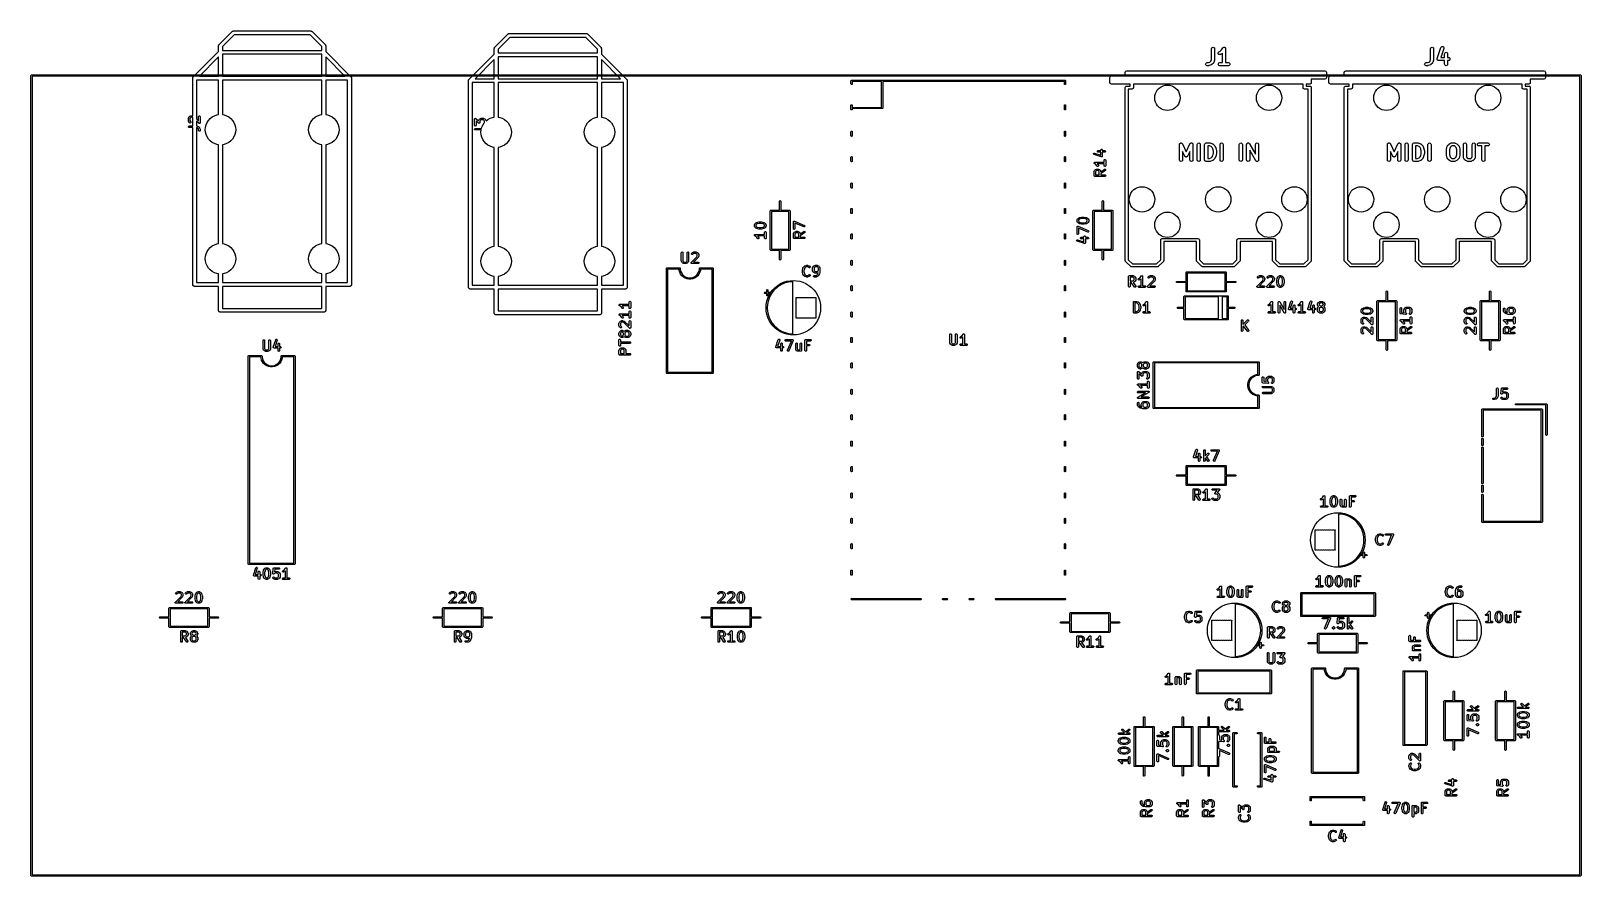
# Model space of a CAD drawing. Extents: x 1.7 to 7.7, y -4.5 to -1.23.
import ezdxf

# ---------------------------------------------------------------- set-up
doc = ezdxf.new("R2010")
doc.units = 0
doc.header["$MEASUREMENT"] = 0
doc.layers.add('BLACK', color=7, linetype='CONTINUOUS')

msp = doc.modelspace()

# ---------------------------------------------------------------- linework, layer by layer
at = {"layer": 'BLACK', "linetype": 'CONTINUOUS'}
for p, q in [((2.42678, -1.2797), (2.47678, -1.2297)), ((2.48519, -1.2425), (2.43959, -1.28811)), ((2.47678, -1.2297), (2.47785, -1.22903)), ((2.47785, -1.22903), (2.47883, -1.22824)), ((2.47883, -1.22824), (2.47925, -1.22815)), ((2.47925, -1.22815), (2.47961, -1.22792)), ((2.47961, -1.22792), (2.48086, -1.22778)), ((2.48086, -1.22778), (2.48209, -1.2275)), ((2.48209, -1.2275), (2.78209, -1.2275)), ((2.50709, -1.2425), (2.48519, -1.2425)), ((2.53209, -1.2425), (2.50709, -1.2425)), ((2.75709, -1.2425), (2.53209, -1.2425)), ((2.77898, -1.2425), (2.75709, -1.2425)), ((2.82459, -1.28811), (2.77898, -1.2425)), ((2.78209, -1.2275), (2.78331, -1.22778)), ((2.78331, -1.22778), (2.78456, -1.22792)), ((2.78456, -1.22792), (2.78492, -1.22815)), ((2.78492, -1.22815), (2.78534, -1.22824)), ((2.78534, -1.22824), (2.78632, -1.22903)), ((2.78632, -1.22903), (2.78739, -1.2297)), ((2.78739, -1.2297), (2.83739, -1.2797)), ((3.4947, -1.2897), (3.5447, -1.2397)), ((3.55311, -1.2525), (3.5075, -1.29811)), ((3.5447, -1.2397), (3.54576, -1.23903)), ((3.54576, -1.23903), (3.54675, -1.23824)), ((3.54675, -1.23824), (3.54716, -1.23815)), ((3.54716, -1.23815), (3.54752, -1.23792)), ((3.54752, -1.23792), (3.54877, -1.23778)), ((3.54877, -1.23778), (3.55, -1.2375)), ((3.55, -1.2375), (3.85, -1.2375)), ((3.575, -1.2525), (3.55311, -1.2525)), ((3.6, -1.2525), (3.575, -1.2525)), ((3.825, -1.2525), (3.6, -1.2525)), ((3.84689, -1.2525), (3.825, -1.2525)), ((3.8925, -1.29811), (3.84689, -1.2525)), ((3.85, -1.2375), (3.85123, -1.23778)), ((3.85123, -1.23778), (3.85248, -1.23792)), ((3.85248, -1.23792), (3.85284, -1.23815)), ((3.85284, -1.23815), (3.85325, -1.23824)), ((3.85325, -1.23824), (3.85424, -1.23903)), ((3.85424, -1.23903), (3.8553, -1.2397)), ((3.8553, -1.2397), (3.9053, -1.2897)), ((2.32678, -1.4047), (2.42459, -1.30689)), ((2.42459, -1.285), (2.42487, -1.28377)), ((2.42459, -1.30689), (2.42459, -1.285)), ((2.42487, -1.28377), (2.42501, -1.28252)), ((2.42501, -1.28252), (2.42523, -1.28216)), ((2.42523, -1.28216), (2.42533, -1.28175)), ((2.42533, -1.28175), (2.42611, -1.28076)), ((2.42611, -1.28076), (2.42678, -1.2797)), ((2.43959, -1.28811), (2.43959, -1.3025)), ((2.43959, -1.3025), (2.82459, -1.3025)), ((2.43959, -1.3175), (2.43959, -1.4025)), ((2.82459, -1.3175), (2.43959, -1.3175)), ((2.82459, -1.3025), (2.82459, -1.28811)), ((2.82459, -1.4025), (2.82459, -1.3175)), ((2.83739, -1.2797), (2.83806, -1.28076)), ((2.83806, -1.28076), (2.83884, -1.28175)), ((2.83884, -1.28175), (2.83894, -1.28216)), ((2.83894, -1.28216), (2.83917, -1.28252)), ((2.83917, -1.28252), (2.83931, -1.28377)), ((2.83931, -1.28377), (2.83959, -1.285)), ((2.83959, -1.285), (2.83959, -1.30689)), ((2.83959, -1.30689), (2.93739, -1.4047)), ((3.3947, -1.4147), (3.4925, -1.31689)), ((3.4925, -1.295), (3.49278, -1.29377)), ((3.4925, -1.31689), (3.4925, -1.295)), ((3.49278, -1.29377), (3.49292, -1.29252)), ((3.49292, -1.29252), (3.49315, -1.29216)), ((3.49315, -1.29216), (3.49324, -1.29175)), ((3.49324, -1.29175), (3.49403, -1.29076)), ((3.49403, -1.29076), (3.4947, -1.2897)), ((3.5075, -1.29811), (3.5075, -1.3125)), ((3.5075, -1.3125), (3.8925, -1.3125)), ((3.8925, -1.3125), (3.8925, -1.29811)), ((3.9053, -1.2897), (3.90597, -1.29076)), ((3.90597, -1.29076), (3.90676, -1.29175)), ((3.90676, -1.29175), (3.90685, -1.29216)), ((3.90685, -1.29216), (3.90708, -1.29252)), ((3.90708, -1.29252), (3.90722, -1.29377)), ((3.90722, -1.29377), (3.9075, -1.295)), ((3.9075, -1.295), (3.9075, -1.31689)), ((3.9075, -1.31689), (4.0053, -1.4147)), ((6.2707, -1.29603), (6.2715, -1.29303)), ((6.2707, -1.33792), (6.2707, -1.29603)), ((6.2715, -1.29303), (6.2737, -1.29084)), ((6.2737, -1.29084), (6.2767, -1.29003)), ((6.2767, -1.29003), (6.2797, -1.29084)), ((6.2797, -1.29084), (6.2819, -1.29303)), ((6.2819, -1.29303), (6.2827, -1.29603)), ((6.2827, -1.29603), (6.2827, -1.33889)), ((6.29643, -1.31282), (6.29741, -1.30987)), ((6.29705, -1.31586), (6.29643, -1.31282)), ((6.29911, -1.31818), (6.29705, -1.31586)), ((6.29741, -1.30987), (6.29973, -1.30781)), ((6.30205, -1.31917), (6.29911, -1.31818)), ((6.29973, -1.30781), (6.30457, -1.30539)), ((6.3051, -1.31854), (6.30205, -1.31917)), ((6.30457, -1.30539), (6.30918, -1.30078)), ((6.31081, -1.31569), (6.3051, -1.31854)), ((6.30918, -1.30078), (6.31456, -1.2927)), ((6.31153, -1.31504), (6.31081, -1.31569)), ((6.31237, -1.31456), (6.31153, -1.31504)), ((6.31356, -1.31338), (6.31237, -1.31456)), ((6.31356, -1.35003), (6.31356, -1.31338)), ((6.31456, -1.2927), (6.31559, -1.2918)), ((6.31559, -1.2918), (6.31656, -1.29084)), ((6.31656, -1.29084), (6.31675, -1.29079)), ((6.31675, -1.29079), (6.3169, -1.29065)), ((6.3169, -1.29065), (6.31824, -1.29039)), ((6.31824, -1.29039), (6.31956, -1.29003)), ((6.31956, -1.29003), (6.31975, -1.29008)), ((6.31975, -1.29008), (6.31994, -1.29005)), ((6.31994, -1.29005), (6.32124, -1.29048)), ((6.32124, -1.29048), (6.32256, -1.29084)), ((6.32256, -1.29084), (6.3227, -1.29098)), ((6.3227, -1.29098), (6.32289, -1.29104)), ((6.32289, -1.29104), (6.32379, -1.29207)), ((6.32379, -1.29207), (6.32475, -1.29303)), ((6.32475, -1.29303), (6.3248, -1.29322)), ((6.3248, -1.29322), (6.32494, -1.29337)), ((6.32494, -1.29337), (6.3252, -1.29471)), ((6.3252, -1.29471), (6.32556, -1.29603)), ((6.32556, -1.29603), (6.32556, -1.35003)), ((7.1192, -1.29603), (7.12, -1.29303)), ((7.1192, -1.33792), (7.1192, -1.29603)), ((7.12, -1.29303), (7.1222, -1.29084)), ((7.1222, -1.29084), (7.1252, -1.29003)), ((7.1252, -1.29003), (7.1282, -1.29084)), ((7.1282, -1.29084), (7.1304, -1.29303)), ((7.1304, -1.29303), (7.1312, -1.29603)), ((7.1312, -1.29603), (7.1312, -1.33889)), ((7.14522, -1.33414), (7.15951, -1.29128)), ((7.17089, -1.29507), (7.15924, -1.33003)), ((7.15951, -1.29128), (7.16122, -1.28869)), ((7.16122, -1.28869), (7.164, -1.2873)), ((7.164, -1.2873), (7.1671, -1.28748)), ((7.1671, -1.28748), (7.16969, -1.2892)), ((7.16969, -1.2892), (7.17108, -1.29197)), ((7.17108, -1.29197), (7.17089, -1.29507)), ((7.17349, -1.31603), (7.17429, -1.31303)), ((7.17349, -1.33003), (7.17349, -1.31603)), ((7.17429, -1.31303), (7.17649, -1.31084)), ((7.17649, -1.31084), (7.17949, -1.31003)), ((7.17949, -1.31003), (7.18249, -1.31084)), ((7.18249, -1.31084), (7.18468, -1.31303)), ((7.18468, -1.31303), (7.18549, -1.31603)), ((7.18549, -1.31603), (7.18549, -1.33003)), ((2.42459, -1.32811), (2.35019, -1.4025)), ((2.42459, -1.4025), (2.42459, -1.32811)), ((2.91398, -1.4025), (2.83959, -1.32811)), ((2.83959, -1.32811), (2.83959, -1.4025)), ((3.4925, -1.33811), (3.41811, -1.4125)), ((3.4925, -1.4125), (3.4925, -1.33811)), ((3.5075, -1.3275), (3.5075, -1.4125)), ((3.8925, -1.3275), (3.5075, -1.3275)), ((3.8925, -1.4125), (3.8925, -1.3275)), ((3.98189, -1.4125), (3.9075, -1.33811)), ((3.9075, -1.33811), (3.9075, -1.4125)), ((6.24784, -1.35603), (6.24865, -1.35303)), ((6.24865, -1.35903), (6.24784, -1.35603)), ((6.24865, -1.35303), (6.25084, -1.35084)), ((6.25084, -1.36123), (6.24865, -1.35903)), ((6.25084, -1.35084), (6.25384, -1.35003)), ((6.25384, -1.36203), (6.25084, -1.36123)), ((6.25384, -1.35003), (6.25858, -1.35003)), ((6.25956, -1.36203), (6.25384, -1.36203)), ((6.25858, -1.35003), (6.26489, -1.34793)), ((6.26049, -1.36178), (6.25956, -1.36203)), ((6.26145, -1.36173), (6.26049, -1.36178)), ((6.27003, -1.35887), (6.26145, -1.36173)), ((6.26489, -1.34793), (6.2686, -1.34422)), ((6.2686, -1.34422), (6.2707, -1.33792)), ((6.27118, -1.35811), (6.27003, -1.35887)), ((6.27237, -1.35742), (6.27118, -1.35811)), ((6.27809, -1.3517), (6.27237, -1.35742)), ((6.27878, -1.35051), (6.27809, -1.3517)), ((6.27953, -1.34936), (6.27878, -1.35051)), ((6.28239, -1.34079), (6.27953, -1.34936)), ((6.28245, -1.33982), (6.28239, -1.34079)), ((6.2827, -1.33889), (6.28245, -1.33982)), ((6.29641, -1.35603), (6.29722, -1.35303)), ((6.29722, -1.35903), (6.29641, -1.35603)), ((6.29722, -1.35303), (6.29941, -1.35084)), ((6.29941, -1.36123), (6.29722, -1.35903)), ((6.29941, -1.35084), (6.30241, -1.35003)), ((6.30241, -1.36203), (6.29941, -1.36123)), ((6.30241, -1.35003), (6.31356, -1.35003)), ((6.31956, -1.36203), (6.30241, -1.36203)), ((6.3367, -1.36203), (6.31956, -1.36203)), ((6.32556, -1.35003), (6.3367, -1.35003)), ((6.3367, -1.35003), (6.3397, -1.35084)), ((6.3397, -1.36123), (6.3367, -1.36203)), ((6.3397, -1.35084), (6.3419, -1.35303)), ((6.3419, -1.35903), (6.3397, -1.36123)), ((6.3419, -1.35303), (6.3427, -1.35603)), ((6.3427, -1.35603), (6.3419, -1.35903)), ((7.09634, -1.35603), (7.09715, -1.35303)), ((7.09715, -1.35903), (7.09634, -1.35603)), ((7.09715, -1.35303), (7.09934, -1.35084)), ((7.09934, -1.36123), (7.09715, -1.35903)), ((7.09934, -1.35084), (7.10234, -1.35003)), ((7.10234, -1.36203), (7.09934, -1.36123)), ((7.10234, -1.35003), (7.10708, -1.35003)), ((7.10806, -1.36203), (7.10234, -1.36203)), ((7.10708, -1.35003), (7.11339, -1.34793)), ((7.10899, -1.36178), (7.10806, -1.36203)), ((7.10995, -1.36173), (7.10899, -1.36178)), ((7.11853, -1.35887), (7.10995, -1.36173)), ((7.11339, -1.34793), (7.1171, -1.34422)), ((7.1171, -1.34422), (7.1192, -1.33792)), ((7.11968, -1.35811), (7.11853, -1.35887)), ((7.12087, -1.35742), (7.11968, -1.35811)), ((7.12659, -1.3517), (7.12087, -1.35742)), ((7.12728, -1.35051), (7.12659, -1.3517)), ((7.12803, -1.34936), (7.12728, -1.35051)), ((7.13089, -1.34079), (7.12803, -1.34936)), ((7.13095, -1.33982), (7.13089, -1.34079)), ((7.1312, -1.33889), (7.13095, -1.33982)), ((7.14491, -1.33603), (7.14516, -1.3351)), ((7.14507, -1.33662), (7.14491, -1.33603)), ((7.14504, -1.33724), (7.14507, -1.33662)), ((7.14547, -1.3381), (7.14504, -1.33724)), ((7.14516, -1.3351), (7.14522, -1.33414)), ((7.14572, -1.33903), (7.14547, -1.3381)), ((7.14615, -1.33947), (7.14572, -1.33903)), ((7.14643, -1.34001), (7.14615, -1.33947)), ((7.14723, -1.34055), (7.14643, -1.34001)), ((7.14791, -1.34123), (7.14723, -1.34055)), ((7.14851, -1.34139), (7.14791, -1.34123)), ((7.14902, -1.34173), (7.14851, -1.34139)), ((7.14998, -1.34178), (7.14902, -1.34173)), ((7.15091, -1.34203), (7.14998, -1.34178)), ((7.17349, -1.34203), (7.15091, -1.34203)), ((7.15924, -1.33003), (7.17349, -1.33003)), ((7.17349, -1.35603), (7.17349, -1.34203)), ((7.17429, -1.35903), (7.17349, -1.35603)), ((7.17649, -1.36123), (7.17429, -1.35903)), ((7.17949, -1.36203), (7.17649, -1.36123)), ((7.18249, -1.36123), (7.17949, -1.36203)), ((7.18468, -1.35903), (7.18249, -1.36123)), ((7.18549, -1.35603), (7.18468, -1.35903)), ((7.18549, -1.33003), (7.18806, -1.33003)), ((7.18806, -1.34203), (7.18549, -1.34203)), ((7.18549, -1.34203), (7.18549, -1.35603)), ((7.18806, -1.33003), (7.19106, -1.33084)), ((7.19106, -1.34123), (7.18806, -1.34203)), ((7.19106, -1.33084), (7.19325, -1.33303)), ((7.19325, -1.33903), (7.19106, -1.34123)), ((7.19325, -1.33303), (7.19406, -1.33603)), ((7.19406, -1.33603), (7.19325, -1.33903)), ((1.69803, -1.4), (1.69861, -1.39861)), ((1.69803, -4.5), (1.69803, -1.4)), ((1.69861, -1.39861), (1.7, -1.39803)), ((1.7, -1.39803), (7.7, -1.39803)), ((1.70197, -1.40197), (1.70197, -4.49803)), ((7.69803, -1.40197), (1.70197, -1.40197)), ((2.32459, -1.41), (2.32477, -1.40918)), ((2.32459, -1.55644), (2.32459, -1.41)), ((2.32477, -1.40833), (2.32496, -1.40795)), ((2.32477, -1.40918), (2.32477, -1.40833)), ((2.32496, -1.40795), (2.32501, -1.40752)), ((2.32501, -1.40752), (2.32523, -1.40716)), ((2.32523, -1.40716), (2.32533, -1.40675)), ((2.32533, -1.40675), (2.32586, -1.40609)), ((2.32586, -1.40609), (2.32622, -1.40532)), ((2.32622, -1.40532), (2.32656, -1.40506)), ((2.32656, -1.40506), (2.32678, -1.4047)), ((2.33959, -1.4175), (2.33959, -1.56823)), ((2.42459, -1.4175), (2.33959, -1.4175)), ((2.35019, -1.4025), (2.42459, -1.4025)), ((2.42459, -1.55159), (2.42459, -1.4175)), ((2.43959, -1.4025), (2.82459, -1.4025)), ((2.43959, -1.4175), (2.43959, -1.55159)), ((2.82459, -1.4175), (2.43959, -1.4175)), ((2.82459, -1.55159), (2.82459, -1.4175)), ((2.83959, -1.4025), (2.91398, -1.4025)), ((2.83959, -1.4175), (2.83959, -1.55159)), ((2.92459, -1.4175), (2.83959, -1.4175)), ((2.92459, -2.2025), (2.92459, -1.4175)), ((2.93739, -1.4047), (2.93762, -1.40506)), ((2.93762, -1.40506), (2.93795, -1.40532)), ((2.93795, -1.40532), (2.93832, -1.40609)), ((2.93832, -1.40609), (2.93884, -1.40675)), ((2.93884, -1.40675), (2.93894, -1.40716)), ((2.93894, -1.40716), (2.93917, -1.40752)), ((2.93917, -1.40752), (2.93921, -1.40795)), ((2.93921, -1.40795), (2.9394, -1.40833)), ((2.9394, -1.40833), (2.9394, -1.40918)), ((2.9394, -1.40918), (2.93959, -1.41)), ((2.93959, -1.41), (2.93959, -2.21)), ((3.3925, -1.42), (3.39269, -1.41918)), ((3.3925, -2.22), (3.3925, -1.42)), ((3.39269, -1.41833), (3.39287, -1.41795)), ((3.39269, -1.41918), (3.39269, -1.41833)), ((3.39287, -1.41795), (3.39292, -1.41752)), ((3.39292, -1.41752), (3.39315, -1.41716)), ((3.39315, -1.41716), (3.39324, -1.41675)), ((3.39324, -1.41675), (3.39377, -1.41609)), ((3.39377, -1.41609), (3.39414, -1.41532)), ((3.39414, -1.41532), (3.39447, -1.41506)), ((3.39447, -1.41506), (3.3947, -1.4147)), ((3.4075, -1.4275), (3.4075, -2.2125)), ((3.4925, -1.4275), (3.4075, -1.4275)), ((3.41811, -1.4125), (3.4925, -1.4125)), ((3.4925, -1.56159), (3.4925, -1.4275)), ((3.5075, -1.4125), (3.8925, -1.4125)), ((3.5075, -1.4275), (3.5075, -1.56159)), ((3.8925, -1.4275), (3.5075, -1.4275)), ((3.8925, -1.56159), (3.8925, -1.4275)), ((3.9075, -1.4125), (3.98189, -1.4125)), ((3.9075, -1.4275), (3.9075, -1.56159)), ((3.9925, -1.4275), (3.9075, -1.4275)), ((3.9925, -2.2125), (3.9925, -1.4275)), ((4.0053, -1.4147), (4.00553, -1.41506)), ((4.00553, -1.41506), (4.00586, -1.41532)), ((4.00586, -1.41532), (4.00623, -1.41609)), ((4.00623, -1.41609), (4.00676, -1.41675)), ((4.00676, -1.41675), (4.00685, -1.41716)), ((4.00685, -1.41716), (4.00708, -1.41752)), ((4.00708, -1.41752), (4.00713, -1.41795)), ((4.00713, -1.41795), (4.00731, -1.41833)), ((4.00731, -1.41833), (4.00731, -1.41918)), ((4.00731, -1.41918), (4.0075, -1.42)), ((4.0075, -1.42), (4.0075, -2.22)), ((4.87425, -1.42106), (4.87494, -1.41939)), ((4.87425, -1.43287), (4.87425, -1.42106)), ((4.87494, -1.43454), (4.87425, -1.43287)), ((4.87494, -1.41939), (4.87661, -1.4187)), ((4.87661, -1.43524), (4.87494, -1.43454)), ((4.87661, -1.4187), (5.70339, -1.4187)), ((4.87828, -1.43454), (4.87661, -1.43524)), ((4.87898, -1.43287), (4.87828, -1.43454)), ((4.99264, -1.42343), (4.87898, -1.42343)), ((4.87898, -1.42343), (4.87898, -1.43287)), ((4.99264, -1.5237), (4.99264, -1.42343)), ((5.70102, -1.42343), (4.99736, -1.42343)), ((4.99736, -1.42343), (4.99736, -1.52606)), ((5.70102, -1.43287), (5.70102, -1.42343)), ((5.70172, -1.43454), (5.70102, -1.43287)), ((5.70339, -1.43524), (5.70172, -1.43454)), ((5.70339, -1.4187), (5.70506, -1.41939)), ((5.70506, -1.43454), (5.70339, -1.43524)), ((5.70506, -1.41939), (5.70575, -1.42106)), ((5.70575, -1.43287), (5.70506, -1.43454)), ((5.70575, -1.42106), (5.70575, -1.43287)), ((5.8773, -1.4077), (5.8781, -1.4047)), ((5.8773, -1.4274), (5.8773, -1.4077)), ((5.8781, -1.4304), (5.8773, -1.4274)), ((5.8781, -1.4047), (5.8803, -1.4025)), ((5.8803, -1.4326), (5.8781, -1.4304)), ((5.8803, -1.4025), (5.8833, -1.4017)), ((5.8833, -1.4334), (5.8803, -1.4326)), ((5.8833, -1.4017), (5.9364, -1.4017)), ((5.9561, -1.4334), (5.8833, -1.4334)), ((5.9364, -1.388), (5.9372, -1.385)), ((5.9364, -1.4017), (5.9364, -1.388)), ((5.9372, -1.385), (5.9394, -1.3828)), ((5.9394, -1.3828), (5.9424, -1.382)), ((5.9424, -1.382), (6.7101, -1.382)), ((5.9561, -1.441), (5.9561, -1.4334)), ((5.9681, -1.4334), (5.9681, -1.447)), ((6.6253, -1.4334), (5.9681, -1.4334)), ((6.0752, -1.44389), (6.08297, -1.44027)), ((6.08297, -1.44027), (6.09126, -1.43805)), ((6.09126, -1.43805), (6.0998, -1.4373)), ((6.0998, -1.4373), (6.10834, -1.43805)), ((6.10834, -1.43805), (6.11663, -1.44027)), ((6.11663, -1.44027), (6.1244, -1.44389)), ((6.469, -1.44389), (6.47677, -1.44027)), ((6.47677, -1.44027), (6.48506, -1.43805)), ((6.48506, -1.43805), (6.4936, -1.4373)), ((6.4936, -1.4373), (6.50214, -1.43805)), ((6.50214, -1.43805), (6.51043, -1.44027)), ((6.51043, -1.44027), (6.5182, -1.44389)), ((6.6253, -1.447), (6.6253, -1.4334)), ((6.651, -1.4334), (6.6373, -1.4334)), ((6.6373, -1.4334), (6.6373, -1.441)), ((6.654, -1.4326), (6.651, -1.4334)), ((6.6562, -1.4304), (6.654, -1.4326)), ((6.657, -1.4274), (6.6562, -1.4304)), ((6.7101, -1.4137), (6.657, -1.4137)), ((6.657, -1.4137), (6.657, -1.4274)), ((6.7101, -1.382), (6.7131, -1.3828)), ((6.7131, -1.4129), (6.7101, -1.4137)), ((6.7131, -1.3828), (6.7153, -1.385)), ((6.7153, -1.4107), (6.7131, -1.4129)), ((6.7153, -1.385), (6.7161, -1.388)), ((6.7161, -1.4077), (6.7153, -1.4107)), ((6.7161, -1.388), (6.7161, -1.4077)), ((6.7258, -1.4077), (6.7266, -1.4047)), ((6.7258, -1.4274), (6.7258, -1.4077)), ((6.7266, -1.4304), (6.7258, -1.4274)), ((6.7266, -1.4047), (6.7288, -1.4025)), ((6.7288, -1.4326), (6.7266, -1.4304)), ((6.7288, -1.4025), (6.7318, -1.4017)), ((6.7318, -1.4334), (6.7288, -1.4326)), ((6.7318, -1.4017), (6.7849, -1.4017)), ((6.8046, -1.4334), (6.7318, -1.4334)), ((6.7849, -1.388), (6.7857, -1.385)), ((6.7849, -1.4017), (6.7849, -1.388)), ((6.7857, -1.385), (6.7879, -1.3828)), ((6.7879, -1.3828), (6.7909, -1.382)), ((6.7909, -1.382), (7.5586, -1.382)), ((6.8046, -1.441), (6.8046, -1.4334)), ((6.8166, -1.4334), (6.8166, -1.447)), ((7.4738, -1.4334), (6.8166, -1.4334)), ((6.9237, -1.44389), (6.93147, -1.44027)), ((6.93147, -1.44027), (6.93976, -1.43805)), ((6.93976, -1.43805), (6.9483, -1.4373)), ((6.9483, -1.4373), (6.95684, -1.43805)), ((6.95684, -1.43805), (6.96513, -1.44027)), ((6.96513, -1.44027), (6.9729, -1.44389)), ((7.3175, -1.44389), (7.32527, -1.44027)), ((7.32527, -1.44027), (7.33356, -1.43805)), ((7.33356, -1.43805), (7.3421, -1.4373)), ((7.3421, -1.4373), (7.35064, -1.43805)), ((7.35064, -1.43805), (7.35893, -1.44027)), ((7.35893, -1.44027), (7.3667, -1.44389)), ((7.4738, -1.447), (7.4738, -1.4334)), ((7.4995, -1.4334), (7.4858, -1.4334)), ((7.4858, -1.4334), (7.4858, -1.441)), ((7.5025, -1.4326), (7.4995, -1.4334)), ((7.5047, -1.4304), (7.5025, -1.4326)), ((7.5055, -1.4274), (7.5047, -1.4304)), ((7.5586, -1.4137), (7.5055, -1.4137)), ((7.5055, -1.4137), (7.5055, -1.4274)), ((7.5586, -1.382), (7.5616, -1.3828)), ((7.5616, -1.4129), (7.5586, -1.4137)), ((7.5616, -1.3828), (7.5638, -1.385)), ((7.5638, -1.4107), (7.5616, -1.4129)), ((7.5638, -1.385), (7.5646, -1.388)), ((7.5646, -1.4077), (7.5638, -1.4107)), ((7.5646, -1.388), (7.5646, -1.4077)), ((7.69803, -4.49803), (7.69803, -1.40197)), ((7.7, -1.39803), (7.70139, -1.39861)), ((7.70139, -1.39861), (7.70197, -1.4)), ((7.70197, -1.4), (7.70197, -4.5)), ((5.9364, -1.447), (5.9372, -1.444)), ((5.9364, -2.1163), (5.9364, -1.447)), ((5.9372, -1.444), (5.9394, -1.4418)), ((5.9394, -1.4418), (5.9424, -1.441)), ((5.9424, -1.441), (5.9561, -1.441)), ((5.9621, -1.453), (5.9484, -1.453)), ((5.9484, -1.453), (5.9484, -2.11381)), ((5.9651, -1.4522), (5.9621, -1.453)), ((5.9673, -1.45), (5.9651, -1.4522)), ((5.9681, -1.447), (5.9673, -1.45)), ((6.0506, -1.4865), (6.05135, -1.47796)), ((6.05135, -1.49504), (6.0506, -1.4865)), ((6.05135, -1.47796), (6.05357, -1.46967)), ((6.05357, -1.50333), (6.05135, -1.49504)), ((6.05357, -1.46967), (6.05719, -1.4619)), ((6.05719, -1.4619), (6.06211, -1.45487)), ((6.06211, -1.45487), (6.06817, -1.44881)), ((6.06817, -1.44881), (6.0752, -1.44389)), ((6.1244, -1.44389), (6.13143, -1.44881)), ((6.13143, -1.44881), (6.13749, -1.45487)), ((6.13749, -1.45487), (6.14241, -1.4619)), ((6.14241, -1.4619), (6.14603, -1.46967)), ((6.14603, -1.46967), (6.14825, -1.47796)), ((6.14825, -1.49504), (6.14603, -1.50333)), ((6.14825, -1.47796), (6.149, -1.4865)), ((6.149, -1.4865), (6.14825, -1.49504)), ((6.4444, -1.4865), (6.44515, -1.47796)), ((6.44515, -1.49504), (6.4444, -1.4865)), ((6.44515, -1.47796), (6.44737, -1.46967)), ((6.44737, -1.50333), (6.44515, -1.49504)), ((6.44737, -1.46967), (6.45099, -1.4619)), ((6.45099, -1.4619), (6.45591, -1.45487)), ((6.45591, -1.45487), (6.46197, -1.44881)), ((6.46197, -1.44881), (6.469, -1.44389)), ((6.5182, -1.44389), (6.52523, -1.44881)), ((6.52523, -1.44881), (6.53129, -1.45487)), ((6.53129, -1.45487), (6.53621, -1.4619)), ((6.53621, -1.4619), (6.53983, -1.46967)), ((6.53983, -1.46967), (6.54205, -1.47796)), ((6.54205, -1.49504), (6.53983, -1.50333)), ((6.54205, -1.47796), (6.5428, -1.4865)), ((6.5428, -1.4865), (6.54205, -1.49504)), ((6.6261, -1.45), (6.6253, -1.447)), ((6.6283, -1.4522), (6.6261, -1.45)), ((6.6313, -1.453), (6.6283, -1.4522)), ((6.645, -1.453), (6.6313, -1.453)), ((6.6373, -1.441), (6.651, -1.441)), ((6.645, -2.11381), (6.645, -1.453)), ((6.651, -1.441), (6.654, -1.4418)), ((6.654, -1.4418), (6.6562, -1.444)), ((6.6562, -1.444), (6.657, -1.447)), ((6.657, -1.447), (6.657, -2.1163)), ((6.7849, -1.447), (6.7857, -1.444)), ((6.7849, -2.1163), (6.7849, -1.447)), ((6.7857, -1.444), (6.7879, -1.4418)), ((6.7879, -1.4418), (6.7909, -1.441)), ((6.7909, -1.441), (6.8046, -1.441)), ((6.8106, -1.453), (6.7969, -1.453)), ((6.7969, -1.453), (6.7969, -2.11381)), ((6.8136, -1.4522), (6.8106, -1.453)), ((6.8158, -1.45), (6.8136, -1.4522)), ((6.8166, -1.447), (6.8158, -1.45)), ((6.8991, -1.4865), (6.89985, -1.47796)), ((6.89985, -1.49504), (6.8991, -1.4865)), ((6.89985, -1.47796), (6.90207, -1.46967)), ((6.90207, -1.50333), (6.89985, -1.49504)), ((6.90207, -1.46967), (6.90569, -1.4619)), ((6.90569, -1.4619), (6.91061, -1.45487)), ((6.91061, -1.45487), (6.91667, -1.44881)), ((6.91667, -1.44881), (6.9237, -1.44389)), ((6.9729, -1.44389), (6.97993, -1.44881)), ((6.97993, -1.44881), (6.98599, -1.45487)), ((6.98599, -1.45487), (6.99091, -1.4619)), ((6.99091, -1.4619), (6.99453, -1.46967)), ((6.99453, -1.46967), (6.99675, -1.47796)), ((6.99675, -1.49504), (6.99453, -1.50333)), ((6.99675, -1.47796), (6.9975, -1.4865)), ((6.9975, -1.4865), (6.99675, -1.49504)), ((7.2929, -1.4865), (7.29365, -1.47796)), ((7.29365, -1.49504), (7.2929, -1.4865)), ((7.29365, -1.47796), (7.29587, -1.46967)), ((7.29587, -1.50333), (7.29365, -1.49504)), ((7.29587, -1.46967), (7.29949, -1.4619)), ((7.29949, -1.4619), (7.30441, -1.45487)), ((7.30441, -1.45487), (7.31047, -1.44881)), ((7.31047, -1.44881), (7.3175, -1.44389)), ((7.3667, -1.44389), (7.37373, -1.44881)), ((7.37373, -1.44881), (7.37979, -1.45487)), ((7.37979, -1.45487), (7.38471, -1.4619)), ((7.38471, -1.4619), (7.38833, -1.46967)), ((7.38833, -1.46967), (7.39055, -1.47796)), ((7.39055, -1.49504), (7.38833, -1.50333)), ((7.39055, -1.47796), (7.3913, -1.4865)), ((7.3913, -1.4865), (7.39055, -1.49504)), ((7.4746, -1.45), (7.4738, -1.447)), ((7.4768, -1.4522), (7.4746, -1.45)), ((7.4798, -1.453), (7.4768, -1.4522)), ((7.4935, -1.453), (7.4798, -1.453)), ((7.4858, -1.441), (7.4995, -1.441)), ((7.4935, -2.11381), (7.4935, -1.453)), ((7.4995, -1.441), (7.5025, -1.4418)), ((7.5025, -1.4418), (7.5047, -1.444)), ((7.5047, -1.444), (7.5055, -1.447)), ((7.5055, -1.447), (7.5055, -2.1163)), ((2.31017, -1.56118), (2.3107, -1.56047)), ((2.3107, -1.56047), (2.31072, -1.56041)), ((2.31072, -1.56041), (2.3126, -1.55854)), ((2.3126, -1.55854), (2.31332, -1.55803)), ((2.31332, -1.55803), (2.31337, -1.55799)), ((2.31337, -1.55799), (2.31712, -1.55611)), ((2.31712, -1.55611), (2.3181, -1.55582)), ((2.3181, -1.55582), (2.31827, -1.55586)), ((2.31827, -1.55586), (2.31844, -1.5558)), ((2.31844, -1.5558), (2.32219, -1.5558)), ((2.32219, -1.5558), (2.32306, -1.55595)), ((2.32306, -1.55595), (2.32312, -1.55595)), ((2.32312, -1.55595), (2.32459, -1.55644)), ((2.34736, -1.55875), (2.34753, -1.55774)), ((2.34736, -1.576), (2.34736, -1.55875)), ((2.34753, -1.55774), (2.34883, -1.5562)), ((2.34883, -1.5562), (2.35082, -1.55585)), ((2.35082, -1.55585), (2.35257, -1.55686)), ((2.35257, -1.55686), (2.35326, -1.55875)), ((2.35326, -1.55875), (2.35326, -1.58313)), ((2.39209, -1.56656), (2.39979, -1.56057)), ((2.39979, -1.56057), (2.40837, -1.55592)), ((2.40837, -1.55592), (2.41759, -1.55276)), ((2.41759, -1.55276), (2.42459, -1.55159)), ((2.43959, -1.55159), (2.44658, -1.55276)), ((2.44658, -1.55276), (2.45581, -1.55592)), ((2.45581, -1.55592), (2.46438, -1.56057)), ((2.46438, -1.56057), (2.47208, -1.56656)), ((2.79209, -1.56656), (2.79979, -1.56057)), ((2.79979, -1.56057), (2.80837, -1.55592)), ((2.80837, -1.55592), (2.81759, -1.55276)), ((2.81759, -1.55276), (2.82459, -1.55159)), ((2.83959, -1.55159), (2.84658, -1.55276)), ((2.84658, -1.55276), (2.85581, -1.55592)), ((2.85581, -1.55592), (2.86438, -1.56057)), ((2.86438, -1.56057), (2.87208, -1.56656)), ((4.87425, -1.51555), (4.87494, -1.51388)), ((4.87425, -1.5313), (4.87425, -1.51555)), ((4.87494, -1.53297), (4.87425, -1.5313)), ((4.87494, -1.51388), (4.87661, -1.51319)), ((4.87661, -1.53366), (4.87494, -1.53297)), ((4.87661, -1.51319), (4.87828, -1.51388)), ((4.87828, -1.53297), (4.87661, -1.53366)), ((4.87828, -1.51388), (4.87898, -1.51555)), ((4.87898, -1.5313), (4.87828, -1.53297)), ((4.87898, -1.51555), (4.87898, -1.5237)), ((4.87898, -1.5237), (4.99264, -1.5237)), ((4.995, -1.52843), (4.87898, -1.52843)), ((4.87898, -1.52843), (4.87898, -1.5313)), ((4.99667, -1.52773), (4.995, -1.52843)), ((4.99736, -1.52606), (4.99667, -1.52773)), ((5.70102, -1.51555), (5.70172, -1.51388)), ((5.70102, -1.5313), (5.70102, -1.51555)), ((5.70172, -1.53297), (5.70102, -1.5313)), ((5.70172, -1.51388), (5.70339, -1.51319)), ((5.70339, -1.53366), (5.70172, -1.53297)), ((5.70339, -1.51319), (5.70506, -1.51388)), ((5.70506, -1.53297), (5.70339, -1.53366)), ((5.70506, -1.51388), (5.70575, -1.51555)), ((5.70575, -1.5313), (5.70506, -1.53297)), ((5.70575, -1.51555), (5.70575, -1.5313)), ((6.05719, -1.5111), (6.05357, -1.50333)), ((6.06211, -1.51813), (6.05719, -1.5111)), ((6.06817, -1.52419), (6.06211, -1.51813)), ((6.0752, -1.52911), (6.06817, -1.52419)), ((6.08297, -1.53273), (6.0752, -1.52911)), ((6.09126, -1.53495), (6.08297, -1.53273)), ((6.0998, -1.5357), (6.09126, -1.53495)), ((6.10834, -1.53495), (6.0998, -1.5357)), ((6.11663, -1.53273), (6.10834, -1.53495)), ((6.1244, -1.52911), (6.11663, -1.53273)), ((6.13143, -1.52419), (6.1244, -1.52911)), ((6.13749, -1.51813), (6.13143, -1.52419)), ((6.14241, -1.5111), (6.13749, -1.51813)), ((6.14603, -1.50333), (6.14241, -1.5111)), ((6.45099, -1.5111), (6.44737, -1.50333)), ((6.45591, -1.51813), (6.45099, -1.5111)), ((6.46197, -1.52419), (6.45591, -1.51813)), ((6.469, -1.52911), (6.46197, -1.52419)), ((6.47677, -1.53273), (6.469, -1.52911)), ((6.48506, -1.53495), (6.47677, -1.53273)), ((6.4936, -1.5357), (6.48506, -1.53495)), ((6.50214, -1.53495), (6.4936, -1.5357)), ((6.51043, -1.53273), (6.50214, -1.53495)), ((6.5182, -1.52911), (6.51043, -1.53273)), ((6.52523, -1.52419), (6.5182, -1.52911)), ((6.53129, -1.51813), (6.52523, -1.52419)), ((6.53621, -1.5111), (6.53129, -1.51813)), ((6.53983, -1.50333), (6.53621, -1.5111)), ((6.90569, -1.5111), (6.90207, -1.50333)), ((6.91061, -1.51813), (6.90569, -1.5111)), ((6.91667, -1.52419), (6.91061, -1.51813)), ((6.9237, -1.52911), (6.91667, -1.52419)), ((6.93147, -1.53273), (6.9237, -1.52911)), ((6.93976, -1.53495), (6.93147, -1.53273)), ((6.9483, -1.5357), (6.93976, -1.53495)), ((6.95684, -1.53495), (6.9483, -1.5357)), ((6.96513, -1.53273), (6.95684, -1.53495)), ((6.9729, -1.52911), (6.96513, -1.53273)), ((6.97993, -1.52419), (6.9729, -1.52911)), ((6.98599, -1.51813), (6.97993, -1.52419)), ((6.99091, -1.5111), (6.98599, -1.51813)), ((6.99453, -1.50333), (6.99091, -1.5111)), ((7.29949, -1.5111), (7.29587, -1.50333)), ((7.30441, -1.51813), (7.29949, -1.5111)), ((7.31047, -1.52419), (7.30441, -1.51813)), ((7.3175, -1.52911), (7.31047, -1.52419)), ((7.32527, -1.53273), (7.3175, -1.52911)), ((7.33356, -1.53495), (7.32527, -1.53273)), ((7.3421, -1.5357), (7.33356, -1.53495)), ((7.35064, -1.53495), (7.3421, -1.5357)), ((7.35893, -1.53273), (7.35064, -1.53495)), ((7.3667, -1.52911), (7.35893, -1.53273)), ((7.37373, -1.52419), (7.3667, -1.52911)), ((7.37979, -1.51813), (7.37373, -1.52419)), ((7.38471, -1.5111), (7.37979, -1.51813)), ((7.38833, -1.50333), (7.38471, -1.5111)), ((2.30798, -1.56625), (2.30816, -1.56524)), ((2.30798, -1.57563), (2.30798, -1.56625)), ((2.30805, -1.57579), (2.30798, -1.57563)), ((2.308, -1.57596), (2.30805, -1.57579)), ((2.3083, -1.57695), (2.308, -1.57596)), ((2.30803, -1.59761), (2.30904, -1.59586)), ((2.30838, -1.5996), (2.30803, -1.59761)), ((2.30816, -1.56524), (2.30828, -1.56511)), ((2.30828, -1.56511), (2.3083, -1.56493)), ((2.3083, -1.56493), (2.31017, -1.56118)), ((2.31017, -1.5807), (2.3083, -1.57695)), ((2.30993, -1.6009), (2.30838, -1.5996)), ((2.30904, -1.59586), (2.31094, -1.59517)), ((2.31094, -1.60108), (2.30993, -1.6009)), ((2.31022, -1.58074), (2.31017, -1.5807)), ((2.31072, -1.58146), (2.31022, -1.58074)), ((2.3126, -1.58334), (2.31072, -1.58146)), ((2.31094, -1.59517), (2.32459, -1.59517)), ((2.32459, -1.60108), (2.31094, -1.60108)), ((2.31443, -1.58419), (2.3126, -1.58334)), ((2.31524, -1.56425), (2.31389, -1.56695)), ((2.31389, -1.56695), (2.31389, -1.57493)), ((2.31389, -1.57493), (2.31524, -1.57763)), ((2.31638, -1.58367), (2.31443, -1.58419)), ((2.31644, -1.56305), (2.31524, -1.56425)), ((2.31524, -1.57763), (2.31678, -1.57916)), ((2.31754, -1.58201), (2.31638, -1.58367)), ((2.31913, -1.56171), (2.31644, -1.56305)), ((2.31678, -1.57916), (2.31736, -1.58)), ((2.31736, -1.58), (2.31754, -1.58201)), ((2.32171, -1.56171), (2.31913, -1.56171)), ((2.32459, -1.56267), (2.32171, -1.56171)), ((2.32459, -1.59517), (2.32459, -1.56267)), ((2.32459, -2.21), (2.32459, -1.60108)), ((2.33959, -1.56823), (2.34736, -1.576)), ((2.34822, -1.58521), (2.33959, -1.57658)), ((2.33959, -1.57658), (2.33959, -1.59526)), ((2.33959, -1.59526), (2.33993, -1.59532)), ((2.34309, -1.60258), (2.33959, -1.60141)), ((2.33959, -1.60141), (2.33959, -2.2025)), ((2.33993, -1.59532), (2.33999, -1.59532)), ((2.33999, -1.59532), (2.34562, -1.5972)), ((2.34585, -1.60534), (2.34309, -1.60258)), ((2.34562, -1.5972), (2.34652, -1.59769)), ((2.34736, -1.60985), (2.34585, -1.60534)), ((2.34652, -1.59769), (2.34661, -1.59784)), ((2.34661, -1.59784), (2.34677, -1.59791)), ((2.34677, -1.59791), (2.35052, -1.60166)), ((2.34736, -1.61312), (2.34736, -1.60985)), ((2.34805, -1.61502), (2.34736, -1.61312)), ((2.3498, -1.61603), (2.34805, -1.61502)), ((2.34903, -1.58559), (2.34822, -1.58521)), ((2.3498, -1.58603), (2.34903, -1.58559)), ((2.34993, -1.58601), (2.3498, -1.58603)), ((2.35178, -1.61568), (2.3498, -1.61603)), ((2.35005, -1.58607), (2.34993, -1.58601)), ((2.35091, -1.58584), (2.35005, -1.58607)), ((2.35052, -1.60166), (2.35111, -1.6025)), ((2.35178, -1.58568), (2.35091, -1.58584)), ((2.35111, -1.6025), (2.35112, -1.60268)), ((2.35112, -1.60268), (2.35123, -1.60281)), ((2.35123, -1.60281), (2.35311, -1.60844)), ((2.35187, -1.58558), (2.35178, -1.58568)), ((2.35308, -1.61413), (2.35178, -1.61568)), ((2.352, -1.58554), (2.35187, -1.58558)), ((2.35251, -1.58482), (2.352, -1.58554)), ((2.35308, -1.58414), (2.35251, -1.58482)), ((2.35311, -1.58395), (2.35308, -1.58414)), ((2.35326, -1.61312), (2.35308, -1.61413)), ((2.35316, -1.58389), (2.35311, -1.58395)), ((2.35311, -1.60844), (2.35324, -1.60931)), ((2.35326, -1.58313), (2.35315, -1.58376)), ((2.35315, -1.58376), (2.35316, -1.58389)), ((2.35324, -1.60931), (2.35326, -1.60937)), ((2.35326, -1.60937), (2.35326, -1.61312)), ((2.37304, -1.61), (2.37384, -1.60028)), ((2.37384, -1.61972), (2.37304, -1.61)), ((2.37384, -1.60028), (2.37624, -1.59083)), ((2.37624, -1.62917), (2.37384, -1.61972)), ((2.37624, -1.59083), (2.38015, -1.5819)), ((2.38015, -1.5819), (2.38549, -1.57373)), ((2.38549, -1.57373), (2.39209, -1.56656)), ((2.47208, -1.56656), (2.47869, -1.57373)), ((2.47869, -1.57373), (2.48402, -1.5819)), ((2.48402, -1.5819), (2.48794, -1.59083)), ((2.48794, -1.59083), (2.49033, -1.60028)), ((2.49033, -1.61972), (2.48794, -1.62917)), ((2.49033, -1.60028), (2.49114, -1.61)), ((2.49114, -1.61), (2.49033, -1.61972)), ((2.77304, -1.61), (2.77384, -1.60028)), ((2.77384, -1.61972), (2.77304, -1.61)), ((2.77384, -1.60028), (2.77624, -1.59083)), ((2.77624, -1.62917), (2.77384, -1.61972)), ((2.77624, -1.59083), (2.78015, -1.5819)), ((2.78015, -1.5819), (2.78549, -1.57373)), ((2.78549, -1.57373), (2.79209, -1.56656)), ((2.87208, -1.56656), (2.87869, -1.57373)), ((2.87869, -1.57373), (2.88402, -1.5819)), ((2.88402, -1.5819), (2.88794, -1.59083)), ((2.88794, -1.59083), (2.89033, -1.60028)), ((2.89033, -1.61972), (2.88794, -1.62917)), ((2.89033, -1.60028), (2.89114, -1.61)), ((2.89114, -1.61), (2.89033, -1.61972)), ((3.4159, -1.56875), (3.41598, -1.56832)), ((3.4159, -1.59313), (3.4159, -1.56875)), ((3.41659, -1.59502), (3.4159, -1.59313)), ((3.41594, -1.60761), (3.41695, -1.60586)), ((3.41629, -1.6096), (3.41594, -1.60761)), ((3.41595, -1.56818), (3.41602, -1.56808)), ((3.41598, -1.56832), (3.41595, -1.56818)), ((3.41602, -1.56808), (3.41608, -1.56774)), ((3.41608, -1.56774), (3.41659, -1.56713)), ((3.41784, -1.6109), (3.41629, -1.6096)), ((3.41659, -1.56713), (3.417, -1.56645)), ((3.41834, -1.59603), (3.41659, -1.59502)), ((3.41695, -1.60586), (3.41885, -1.60517)), ((3.417, -1.56645), (3.41722, -1.56638)), ((3.41722, -1.56638), (3.41737, -1.5662)), ((3.41737, -1.5662), (3.41816, -1.56606)), ((3.41885, -1.61108), (3.41784, -1.6109)), ((3.41816, -1.56606), (3.41891, -1.5658)), ((3.42033, -1.59568), (3.41834, -1.59603)), ((3.41885, -1.60517), (3.44305, -1.60517)), ((3.44169, -1.61108), (3.41885, -1.61108)), ((3.41891, -1.5658), (3.41913, -1.56589)), ((3.41913, -1.56589), (3.41936, -1.56585)), ((3.41936, -1.56585), (3.42005, -1.56624)), ((3.42005, -1.56624), (3.4208, -1.56653)), ((3.42163, -1.59414), (3.42033, -1.59568)), ((3.4208, -1.56653), (3.43103, -1.57549)), ((3.4218, -1.59313), (3.42163, -1.59414)), ((3.4319, -1.5841), (3.4218, -1.57526)), ((3.4218, -1.57526), (3.4218, -1.59313)), ((3.43103, -1.57549), (3.43107, -1.57524)), ((3.43107, -1.57524), (3.43119, -1.57511)), ((3.43119, -1.57511), (3.43121, -1.57493)), ((3.43121, -1.57493), (3.43308, -1.57118)), ((3.43265, -1.58439), (3.4319, -1.5841)), ((3.43334, -1.58478), (3.43265, -1.58439)), ((3.43308, -1.57118), (3.43361, -1.57047)), ((3.43357, -1.58474), (3.43334, -1.58478)), ((3.43379, -1.58483), (3.43357, -1.58474)), ((3.43361, -1.57047), (3.43364, -1.57041)), ((3.43364, -1.57041), (3.43551, -1.56854)), ((3.43454, -1.58457), (3.43379, -1.58483)), ((3.43533, -1.58443), (3.43454, -1.58457)), ((3.43548, -1.58425), (3.43533, -1.58443)), ((3.4357, -1.58418), (3.43548, -1.58425)), ((3.43551, -1.56854), (3.43623, -1.56803)), ((3.43611, -1.5835), (3.4357, -1.58418)), ((3.43662, -1.58289), (3.43611, -1.5835)), ((3.43623, -1.56803), (3.43628, -1.56799)), ((3.43628, -1.56799), (3.44003, -1.56611)), ((3.43668, -1.58255), (3.43662, -1.58289)), ((3.43675, -1.58245), (3.43668, -1.58255)), ((3.4368, -1.58188), (3.43672, -1.58231)), ((3.43672, -1.58231), (3.43675, -1.58245)), ((3.43815, -1.57425), (3.4368, -1.57695)), ((3.4368, -1.57695), (3.4368, -1.58188)), ((3.43935, -1.57305), (3.43815, -1.57425)), ((3.44205, -1.57171), (3.43935, -1.57305)), ((3.44003, -1.56611), (3.44101, -1.56582)), ((3.44095, -1.62), (3.44169, -1.61108)), ((3.44176, -1.62972), (3.44095, -1.62)), ((3.44101, -1.56582), (3.44118, -1.56586)), ((3.44118, -1.56586), (3.44135, -1.5658)), ((3.44135, -1.5658), (3.45072, -1.5658)), ((3.45003, -1.57171), (3.44205, -1.57171)), ((3.44305, -1.60517), (3.44415, -1.60083)), ((3.44415, -1.60083), (3.44807, -1.5919)), ((3.44807, -1.5919), (3.4534, -1.58373)), ((3.45272, -1.57305), (3.45003, -1.57171)), ((3.45072, -1.5658), (3.45173, -1.56598)), ((3.45173, -1.56598), (3.45187, -1.56609)), ((3.45187, -1.56609), (3.45204, -1.56611)), ((3.45204, -1.56611), (3.45579, -1.56799)), ((3.45392, -1.57425), (3.45272, -1.57305)), ((3.4534, -1.58373), (3.45527, -1.5817)), ((3.45527, -1.57695), (3.45392, -1.57425)), ((3.45527, -1.5817), (3.45527, -1.57695)), ((3.45579, -1.56799), (3.4565, -1.56851)), ((3.4565, -1.56851), (3.45656, -1.56854)), ((3.45656, -1.56854), (3.45843, -1.57041)), ((3.45843, -1.57041), (3.45894, -1.57114)), ((3.45894, -1.57114), (3.45899, -1.57118)), ((3.45899, -1.57118), (3.46086, -1.57493)), ((3.46086, -1.57493), (3.46109, -1.57571)), ((3.46109, -1.57571), (3.4677, -1.57057)), ((3.4677, -1.57057), (3.47628, -1.56592)), ((3.47628, -1.56592), (3.4855, -1.56276)), ((3.4855, -1.56276), (3.4925, -1.56159)), ((3.5075, -1.56159), (3.5145, -1.56276)), ((3.5145, -1.56276), (3.52372, -1.56592)), ((3.52372, -1.56592), (3.5323, -1.57057)), ((3.5323, -1.57057), (3.53999, -1.57656)), ((3.53999, -1.57656), (3.5466, -1.58373)), ((3.5466, -1.58373), (3.55193, -1.5919)), ((3.55193, -1.5919), (3.55585, -1.60083)), ((3.55585, -1.60083), (3.55824, -1.61028)), ((3.55824, -1.61028), (3.55905, -1.62)), ((3.55905, -1.62), (3.55824, -1.62972)), ((3.84095, -1.62), (3.84176, -1.61028)), ((3.84176, -1.62972), (3.84095, -1.62)), ((3.84176, -1.61028), (3.84415, -1.60083)), ((3.84415, -1.60083), (3.84807, -1.5919)), ((3.84807, -1.5919), (3.8534, -1.58373)), ((3.8534, -1.58373), (3.86001, -1.57656)), ((3.86001, -1.57656), (3.8677, -1.57057)), ((3.8677, -1.57057), (3.87628, -1.56592)), ((3.87628, -1.56592), (3.8855, -1.56276)), ((3.8855, -1.56276), (3.8925, -1.56159)), ((3.9075, -1.56159), (3.9145, -1.56276)), ((3.9145, -1.56276), (3.92372, -1.56592)), ((3.92372, -1.56592), (3.9323, -1.57057)), ((3.9323, -1.57057), (3.93999, -1.57656)), ((3.93999, -1.57656), (3.9466, -1.58373)), ((3.9466, -1.58373), (3.95193, -1.5919)), ((3.95193, -1.5919), (3.95585, -1.60083)), ((3.95585, -1.60083), (3.95824, -1.61028)), ((3.95824, -1.61028), (3.95905, -1.62)), ((3.95905, -1.62), (3.95824, -1.62972)), ((4.87425, -1.61791), (4.87494, -1.61624)), ((4.87425, -1.63366), (4.87425, -1.61791)), ((4.87494, -1.61624), (4.87661, -1.61555)), ((4.87661, -1.61555), (4.87828, -1.61624)), ((4.87828, -1.61624), (4.87898, -1.61791)), ((4.87898, -1.61791), (4.87898, -1.63366)), ((5.70102, -1.61791), (5.70172, -1.61624)), ((5.70102, -1.63366), (5.70102, -1.61791)), ((5.70172, -1.61624), (5.70339, -1.61555)), ((5.70339, -1.61555), (5.70506, -1.61624)), ((5.70506, -1.61624), (5.70575, -1.61791)), ((5.70575, -1.61791), (5.70575, -1.63366)), ((2.38015, -1.6381), (2.37624, -1.62917)), ((2.38549, -1.64627), (2.38015, -1.6381)), ((2.39209, -1.65344), (2.38549, -1.64627)), ((2.39979, -1.65943), (2.39209, -1.65344)), ((2.40837, -1.66408), (2.39979, -1.65943)), ((2.41759, -1.66724), (2.40837, -1.66408)), ((2.42459, -1.66841), (2.41759, -1.66724)), ((2.42459, -2.05159), (2.42459, -1.66841)), ((2.44658, -1.66724), (2.43959, -1.66841)), ((2.43959, -1.66841), (2.43959, -2.05159)), ((2.45581, -1.66408), (2.44658, -1.66724)), ((2.46438, -1.65943), (2.45581, -1.66408)), ((2.47208, -1.65344), (2.46438, -1.65943)), ((2.47869, -1.64627), (2.47208, -1.65344)), ((2.48402, -1.6381), (2.47869, -1.64627)), ((2.48794, -1.62917), (2.48402, -1.6381)), ((2.78015, -1.6381), (2.77624, -1.62917)), ((2.78549, -1.64627), (2.78015, -1.6381)), ((2.79209, -1.65344), (2.78549, -1.64627)), ((2.79979, -1.65943), (2.79209, -1.65344)), ((2.80837, -1.66408), (2.79979, -1.65943)), ((2.81759, -1.66724), (2.80837, -1.66408)), ((2.82459, -1.66841), (2.81759, -1.66724)), ((2.82459, -2.05159), (2.82459, -1.66841)), ((2.84658, -1.66724), (2.83959, -1.66841)), ((2.83959, -1.66841), (2.83959, -2.05159)), ((2.85581, -1.66408), (2.84658, -1.66724)), ((2.86438, -1.65943), (2.85581, -1.66408)), ((2.87208, -1.65344), (2.86438, -1.65943)), ((2.87869, -1.64627), (2.87208, -1.65344)), ((2.88402, -1.6381), (2.87869, -1.64627)), ((2.88794, -1.62917), (2.88402, -1.6381)), ((3.44415, -1.63917), (3.44176, -1.62972)), ((3.44807, -1.6481), (3.44415, -1.63917)), ((3.4534, -1.65627), (3.44807, -1.6481)), ((3.46001, -1.66344), (3.4534, -1.65627)), ((3.4677, -1.66943), (3.46001, -1.66344)), ((3.47628, -1.67408), (3.4677, -1.66943)), ((3.4855, -1.67724), (3.47628, -1.67408)), ((3.4925, -1.67841), (3.4855, -1.67724)), ((3.4925, -2.06159), (3.4925, -1.67841)), ((3.5145, -1.67724), (3.5075, -1.67841)), ((3.5075, -1.67841), (3.5075, -2.06159)), ((3.52372, -1.67408), (3.5145, -1.67724)), ((3.5323, -1.66943), (3.52372, -1.67408)), ((3.53999, -1.66344), (3.5323, -1.66943)), ((3.5466, -1.65627), (3.53999, -1.66344)), ((3.55193, -1.6481), (3.5466, -1.65627)), ((3.55585, -1.63917), (3.55193, -1.6481)), ((3.55824, -1.62972), (3.55585, -1.63917)), ((3.84415, -1.63917), (3.84176, -1.62972)), ((3.84807, -1.6481), (3.84415, -1.63917)), ((3.8534, -1.65627), (3.84807, -1.6481)), ((3.86001, -1.66344), (3.8534, -1.65627)), ((3.8677, -1.66943), (3.86001, -1.66344)), ((3.87628, -1.67408), (3.8677, -1.66943)), ((3.8855, -1.67724), (3.87628, -1.67408)), ((3.8925, -1.67841), (3.8855, -1.67724)), ((3.8925, -2.06159), (3.8925, -1.67841)), ((3.9145, -1.67724), (3.9075, -1.67841)), ((3.9075, -1.67841), (3.9075, -2.06159)), ((3.92372, -1.67408), (3.9145, -1.67724)), ((3.9323, -1.66943), (3.92372, -1.67408)), ((3.93999, -1.66344), (3.9323, -1.66943)), ((3.9466, -1.65627), (3.93999, -1.66344)), ((3.95193, -1.6481), (3.9466, -1.65627)), ((3.95585, -1.63917), (3.95193, -1.6481)), ((3.95824, -1.62972), (3.95585, -1.63917)), ((4.87494, -1.63533), (4.87425, -1.63366)), ((4.87661, -1.63602), (4.87494, -1.63533)), ((4.87828, -1.63533), (4.87661, -1.63602)), ((4.87898, -1.63366), (4.87828, -1.63533)), ((5.70172, -1.63533), (5.70102, -1.63366)), ((5.70339, -1.63602), (5.70172, -1.63533)), ((5.70506, -1.63533), (5.70339, -1.63602)), ((5.70575, -1.63366), (5.70506, -1.63533)), ((6.14686, -1.66713), (6.14693, -1.66687)), ((6.14686, -1.72713), (6.14686, -1.66713)), ((6.14688, -1.66661), (6.14732, -1.66539)), ((6.14693, -1.66687), (6.14688, -1.66661)), ((6.14732, -1.66539), (6.14766, -1.66413)), ((6.14766, -1.66413), (6.14785, -1.66394)), ((6.14785, -1.66394), (6.14794, -1.66369)), ((6.14794, -1.66369), (6.14894, -1.66286)), ((6.14894, -1.66286), (6.14986, -1.66194)), ((6.14986, -1.66194), (6.15012, -1.66187)), ((6.15012, -1.66187), (6.15032, -1.6617)), ((6.15032, -1.6617), (6.1516, -1.66147)), ((6.1516, -1.66147), (6.15286, -1.66113)), ((6.15286, -1.66113), (6.15312, -1.6612)), ((6.15312, -1.6612), (6.15338, -1.66116)), ((6.15338, -1.66116), (6.1546, -1.6616)), ((6.1546, -1.6616), (6.15586, -1.66194)), ((6.15586, -1.66194), (6.15605, -1.66213)), ((6.15605, -1.66213), (6.1563, -1.66222)), ((6.1563, -1.66222), (6.15713, -1.66321)), ((6.15713, -1.66321), (6.15805, -1.66413)), ((6.15805, -1.66413), (6.15812, -1.66439)), ((6.15812, -1.66439), (6.15829, -1.6646)), ((6.15829, -1.6646), (6.17286, -1.6958)), ((6.17286, -1.6958), (6.18742, -1.6646)), ((6.18742, -1.6646), (6.18759, -1.66439)), ((6.18759, -1.66439), (6.18766, -1.66413)), ((6.18766, -1.66413), (6.18858, -1.66321)), ((6.18858, -1.66321), (6.18942, -1.66222)), ((6.18942, -1.66222), (6.18967, -1.66213)), ((6.18967, -1.66213), (6.18986, -1.66194)), ((6.18986, -1.66194), (6.19111, -1.6616)), ((6.19111, -1.6616), (6.19234, -1.66116)), ((6.19234, -1.66116), (6.1926, -1.6612)), ((6.1926, -1.6612), (6.19286, -1.66113)), ((6.19286, -1.66113), (6.19411, -1.66147)), ((6.19411, -1.66147), (6.19539, -1.6617)), ((6.19539, -1.6617), (6.1956, -1.66187)), ((6.1956, -1.66187), (6.19586, -1.66194)), ((6.19586, -1.66194), (6.19678, -1.66286)), ((6.19678, -1.66286), (6.19777, -1.66369)), ((6.19777, -1.66369), (6.19786, -1.66394)), ((6.19786, -1.66394), (6.19805, -1.66413)), ((6.19805, -1.66413), (6.19839, -1.66539)), ((6.19839, -1.66539), (6.19883, -1.66661)), ((6.19883, -1.66661), (6.19879, -1.66688)), ((6.19879, -1.66688), (6.19886, -1.66713)), ((6.19886, -1.66713), (6.19886, -1.72713)), ((6.21543, -1.66713), (6.21623, -1.66413)), ((6.21543, -1.72713), (6.21543, -1.66713)), ((6.21623, -1.66413), (6.21843, -1.66194)), ((6.21843, -1.66194), (6.22143, -1.66113)), ((6.22143, -1.66113), (6.22443, -1.66194)), ((6.22443, -1.66194), (6.22662, -1.66413)), ((6.22662, -1.66413), (6.22743, -1.66713)), ((6.22743, -1.66713), (6.22743, -1.72713)), ((6.244, -1.66713), (6.2448, -1.66413)), ((6.244, -1.72713), (6.244, -1.66713)), ((6.2448, -1.66413), (6.247, -1.66194)), ((6.247, -1.66194), (6.25, -1.66113)), ((6.25, -1.66113), (6.26429, -1.66113)), ((6.26331, -1.67313), (6.256, -1.67313)), ((6.256, -1.67313), (6.256, -1.72113)), ((6.26962, -1.67523), (6.26331, -1.67313)), ((6.26429, -1.66113), (6.26522, -1.66138)), ((6.26522, -1.66138), (6.26618, -1.66144)), ((6.26618, -1.66144), (6.27475, -1.6643)), ((6.27364, -1.67926), (6.26962, -1.67523)), ((6.27577, -1.68351), (6.27364, -1.67926)), ((6.27475, -1.6643), (6.27591, -1.66506)), ((6.27591, -1.66506), (6.2771, -1.66575)), ((6.2771, -1.66575), (6.28281, -1.67146)), ((6.28281, -1.67146), (6.2833, -1.6723)), ((6.2833, -1.6723), (6.28394, -1.67302)), ((6.28394, -1.67302), (6.2868, -1.67874)), ((6.2868, -1.67874), (6.28693, -1.67938)), ((6.28693, -1.67938), (6.28725, -1.67996)), ((6.28725, -1.67996), (6.29011, -1.69139)), ((6.304, -1.66713), (6.3048, -1.66413)), ((6.304, -1.72713), (6.304, -1.66713)), ((6.3048, -1.66413), (6.307, -1.66194)), ((6.307, -1.66194), (6.31, -1.66113)), ((6.31, -1.66113), (6.313, -1.66194)), ((6.313, -1.66194), (6.3152, -1.66413)), ((6.3152, -1.66413), (6.316, -1.66713)), ((6.316, -1.66713), (6.316, -1.72713)), ((6.37829, -1.66713), (6.37909, -1.66413)), ((6.37829, -1.72713), (6.37829, -1.66713)), ((6.37909, -1.66413), (6.38129, -1.66194)), ((6.38129, -1.66194), (6.38429, -1.66113)), ((6.38429, -1.66113), (6.38729, -1.66194)), ((6.38729, -1.66194), (6.38948, -1.66413)), ((6.38948, -1.66413), (6.39029, -1.66713)), ((6.39029, -1.66713), (6.39029, -1.72713)), ((6.40686, -1.66711), (6.40726, -1.66562)), ((6.40686, -1.66712), (6.40686, -1.66711)), ((6.40686, -1.66713), (6.40686, -1.66712)), ((6.40686, -1.72713), (6.40686, -1.66713)), ((6.40726, -1.66562), (6.40766, -1.66413)), ((6.40766, -1.66413), (6.40767, -1.66412)), ((6.40767, -1.66411), (6.40877, -1.66302)), ((6.40767, -1.66412), (6.40767, -1.66411)), ((6.40877, -1.66302), (6.40986, -1.66194)), ((6.40986, -1.66194), (6.40987, -1.66193)), ((6.40987, -1.66193), (6.40988, -1.66192)), ((6.40988, -1.66192), (6.41137, -1.66153)), ((6.41137, -1.66153), (6.41286, -1.66113)), ((6.41286, -1.66113), (6.41287, -1.66114)), ((6.41287, -1.66114), (6.41288, -1.66113)), ((6.41288, -1.66113), (6.41437, -1.66154)), ((6.41437, -1.66154), (6.41586, -1.66194)), ((6.41586, -1.66194), (6.41587, -1.66195)), ((6.41587, -1.66195), (6.41588, -1.66195)), ((6.41588, -1.66195), (6.41697, -1.66305)), ((6.41697, -1.66305), (6.41805, -1.66413)), ((6.41805, -1.66413), (6.41806, -1.66415)), ((6.41806, -1.66415), (6.41807, -1.66416)), ((6.41807, -1.66416), (6.44114, -1.70454)), ((6.44114, -1.66713), (6.44195, -1.66413)), ((6.44114, -1.70454), (6.44114, -1.66713)), ((6.44195, -1.66413), (6.44414, -1.66194)), ((6.44414, -1.66194), (6.44714, -1.66113)), ((6.44714, -1.66113), (6.45014, -1.66194)), ((6.45014, -1.66194), (6.45234, -1.66413)), ((6.45234, -1.66413), (6.45314, -1.66713)), ((6.45314, -1.66713), (6.45314, -1.72713)), ((6.95206, -1.66713), (6.95213, -1.66687)), ((6.95206, -1.72713), (6.95206, -1.66713)), ((6.95208, -1.66661), (6.95252, -1.66539)), ((6.95213, -1.66687), (6.95208, -1.66661)), ((6.95252, -1.66539), (6.95286, -1.66413)), ((6.95286, -1.66413), (6.95305, -1.66394)), ((6.95305, -1.66394), (6.95314, -1.66369)), ((6.95314, -1.66369), (6.95414, -1.66286)), ((6.95414, -1.66286), (6.95506, -1.66194)), ((6.95506, -1.66194), (6.95532, -1.66187)), ((6.95532, -1.66187), (6.95552, -1.6617)), ((6.95552, -1.6617), (6.9568, -1.66147)), ((6.9568, -1.66147), (6.95806, -1.66113)), ((6.95806, -1.66113), (6.95832, -1.6612)), ((6.95832, -1.6612), (6.95858, -1.66116)), ((6.95858, -1.66116), (6.9598, -1.6616)), ((6.9598, -1.6616), (6.96106, -1.66194)), ((6.96106, -1.66194), (6.96125, -1.66213)), ((6.96125, -1.66213), (6.9615, -1.66222)), ((6.9615, -1.66222), (6.96233, -1.66321)), ((6.96233, -1.66321), (6.96325, -1.66413)), ((6.96325, -1.66413), (6.96332, -1.66439)), ((6.96332, -1.66439), (6.96349, -1.6646)), ((6.96349, -1.6646), (6.97806, -1.6958)), ((6.97806, -1.6958), (6.99262, -1.6646)), ((6.99262, -1.6646), (6.99279, -1.66439)), ((6.99279, -1.66439), (6.99286, -1.66413)), ((6.99286, -1.66413), (6.99378, -1.66321)), ((6.99378, -1.66321), (6.99462, -1.66222)), ((6.99462, -1.66222), (6.99487, -1.66213)), ((6.99487, -1.66213), (6.99506, -1.66194)), ((6.99506, -1.66194), (6.99631, -1.6616)), ((6.99631, -1.6616), (6.99754, -1.66116)), ((6.99754, -1.66116), (6.9978, -1.6612)), ((6.9978, -1.6612), (6.99806, -1.66113)), ((6.99806, -1.66113), (6.99931, -1.66147)), ((6.99931, -1.66147), (7.00059, -1.6617)), ((7.00059, -1.6617), (7.0008, -1.66187)), ((7.0008, -1.66187), (7.00106, -1.66194)), ((7.00106, -1.66194), (7.00198, -1.66286)), ((7.00198, -1.66286), (7.00297, -1.66369)), ((7.00297, -1.66369), (7.00306, -1.66394)), ((7.00306, -1.66394), (7.00325, -1.66413)), ((7.00325, -1.66413), (7.00359, -1.66539)), ((7.00359, -1.66539), (7.00403, -1.66661)), ((7.00403, -1.66661), (7.00399, -1.66688)), ((7.00399, -1.66688), (7.00406, -1.66713)), ((7.00406, -1.66713), (7.00406, -1.72713)), ((7.02063, -1.66713), (7.02143, -1.66413)), ((7.02063, -1.72713), (7.02063, -1.66713)), ((7.02143, -1.66413), (7.02363, -1.66194)), ((7.02363, -1.66194), (7.02663, -1.66113)), ((7.02663, -1.66113), (7.02963, -1.66194)), ((7.02963, -1.66194), (7.03182, -1.66413)), ((7.03182, -1.66413), (7.03263, -1.66713)), ((7.03263, -1.66713), (7.03263, -1.72713)), ((7.0492, -1.66713), (7.05, -1.66413)), ((7.0492, -1.72713), (7.0492, -1.66713)), ((7.05, -1.66413), (7.0522, -1.66194)), ((7.0522, -1.66194), (7.0552, -1.66113)), ((7.0552, -1.66113), (7.06949, -1.66113)), ((7.06851, -1.67313), (7.0612, -1.67313)), ((7.0612, -1.67313), (7.0612, -1.72113)), ((7.07482, -1.67523), (7.06851, -1.67313)), ((7.06949, -1.66113), (7.07042, -1.66138)), ((7.07042, -1.66138), (7.07138, -1.66144)), ((7.07138, -1.66144), (7.07995, -1.6643)), ((7.07884, -1.67926), (7.07482, -1.67523)), ((7.08097, -1.68351), (7.07884, -1.67926)), ((7.07995, -1.6643), (7.08111, -1.66506)), ((7.08111, -1.66506), (7.0823, -1.66575)), ((7.0823, -1.66575), (7.08801, -1.67146)), ((7.08801, -1.67146), (7.0885, -1.6723)), ((7.0885, -1.6723), (7.08914, -1.67302)), ((7.08914, -1.67302), (7.092, -1.67874)), ((7.092, -1.67874), (7.09213, -1.67938)), ((7.09213, -1.67938), (7.09245, -1.67996)), ((7.09245, -1.67996), (7.09531, -1.69139)), ((7.1092, -1.66713), (7.11, -1.66413)), ((7.1092, -1.72713), (7.1092, -1.66713)), ((7.11, -1.66413), (7.1122, -1.66194)), ((7.1122, -1.66194), (7.1152, -1.66113)), ((7.1152, -1.66113), (7.1182, -1.66194)), ((7.1182, -1.66194), (7.1204, -1.66413)), ((7.1204, -1.66413), (7.1212, -1.66713)), ((7.1212, -1.66713), (7.1212, -1.72713)), ((7.18081, -1.68568), (7.18366, -1.67425)), ((7.18366, -1.67425), (7.18369, -1.6742)), ((7.18369, -1.67415), (7.18444, -1.67285)), ((7.18369, -1.6742), (7.18369, -1.67415)), ((7.18444, -1.67285), (7.18517, -1.67153)), ((7.18517, -1.67153), (7.18522, -1.67151)), ((7.18522, -1.67151), (7.18524, -1.67146)), ((7.18524, -1.67146), (7.19096, -1.66575)), ((7.19096, -1.66575), (7.19179, -1.66526)), ((7.19179, -1.66526), (7.19252, -1.66462)), ((7.19252, -1.66462), (7.19823, -1.66177)), ((7.1949, -1.67877), (7.19263, -1.68787)), ((7.19875, -1.67492), (7.1949, -1.67877)), ((7.19823, -1.66177), (7.19958, -1.66149)), ((7.20233, -1.67313), (7.19875, -1.67492)), ((7.19958, -1.66149), (7.20091, -1.66113)), ((7.20091, -1.66113), (7.21234, -1.66113)), ((7.21093, -1.67313), (7.20233, -1.67313)), ((7.2145, -1.67492), (7.21093, -1.67313)), ((7.21234, -1.66113), (7.21367, -1.66149)), ((7.21367, -1.66149), (7.21503, -1.66177)), ((7.21835, -1.67877), (7.2145, -1.67492)), ((7.21503, -1.66177), (7.22074, -1.66462)), ((7.22063, -1.68787), (7.21835, -1.67877)), ((7.22074, -1.66462), (7.22146, -1.66526)), ((7.22146, -1.66526), (7.2223, -1.66575)), ((7.2223, -1.66575), (7.22801, -1.67146)), ((7.22801, -1.67146), (7.22804, -1.67151)), ((7.22804, -1.67151), (7.22808, -1.67153)), ((7.22808, -1.67153), (7.22881, -1.67285)), ((7.22881, -1.67285), (7.22957, -1.67415)), ((7.22957, -1.67415), (7.22957, -1.6742)), ((7.22957, -1.6742), (7.22959, -1.67425)), ((7.22959, -1.67425), (7.23245, -1.68568)), ((7.24634, -1.66713), (7.24715, -1.66413)), ((7.24634, -1.7157), (7.24634, -1.66713)), ((7.24715, -1.66413), (7.24934, -1.66194)), ((7.24934, -1.66194), (7.25234, -1.66113)), ((7.25234, -1.66113), (7.25534, -1.66194)), ((7.25534, -1.66194), (7.25754, -1.66413)), ((7.25754, -1.66413), (7.25834, -1.66713)), ((7.25834, -1.66713), (7.25834, -1.71429)), ((7.28063, -1.66713), (7.28143, -1.66413)), ((7.28063, -1.71429), (7.28063, -1.66713)), ((7.28143, -1.66413), (7.28363, -1.66194)), ((7.28363, -1.66194), (7.28663, -1.66113)), ((7.28663, -1.66113), (7.28963, -1.66194)), ((7.28963, -1.66194), (7.29182, -1.66413)), ((7.29182, -1.66413), (7.29263, -1.66713)), ((7.29263, -1.66713), (7.29263, -1.7157)), ((7.30063, -1.66713), (7.30143, -1.66413)), ((7.30143, -1.67013), (7.30063, -1.66713)), ((7.30143, -1.66413), (7.30363, -1.66194)), ((7.30363, -1.67233), (7.30143, -1.67013)), ((7.30363, -1.66194), (7.30663, -1.66113)), ((7.30663, -1.67313), (7.30363, -1.67233)), ((7.30663, -1.66113), (7.34091, -1.66113)), ((7.31777, -1.67313), (7.30663, -1.67313)), ((7.31777, -1.72713), (7.31777, -1.67313)), ((7.34091, -1.67313), (7.32977, -1.67313)), ((7.32977, -1.67313), (7.32977, -1.72713)), ((7.34091, -1.66113), (7.34391, -1.66194)), ((7.34391, -1.67233), (7.34091, -1.67313)), ((7.34391, -1.66194), (7.34611, -1.66413)), ((7.34611, -1.67013), (7.34391, -1.67233)), ((7.34611, -1.66413), (7.34691, -1.66713)), ((7.34691, -1.66713), (7.34611, -1.67013)), ((4.87425, -1.71634), (4.87494, -1.71467)), ((4.87425, -1.73209), (4.87425, -1.71634)), ((4.87494, -1.73376), (4.87425, -1.73209)), ((4.87494, -1.71467), (4.87661, -1.71398)), ((4.87661, -1.73445), (4.87494, -1.73376)), ((4.87661, -1.71398), (4.87828, -1.71467)), ((4.87828, -1.73376), (4.87661, -1.73445)), ((4.87828, -1.71467), (4.87898, -1.71634)), ((4.87898, -1.73209), (4.87828, -1.73376)), ((4.87898, -1.71634), (4.87898, -1.73209)), ((5.70102, -1.71634), (5.70172, -1.71467)), ((5.70102, -1.73209), (5.70102, -1.71634)), ((5.70172, -1.73376), (5.70102, -1.73209)), ((5.70172, -1.71467), (5.70339, -1.71398)), ((5.70339, -1.73445), (5.70172, -1.73376)), ((5.70339, -1.71398), (5.70506, -1.71467)), ((5.70506, -1.73376), (5.70339, -1.73445)), ((5.70506, -1.71467), (5.70575, -1.71634)), ((5.70575, -1.73209), (5.70506, -1.73376)), ((5.70575, -1.71634), (5.70575, -1.73209)), ((5.81377, -1.70403), (5.81406, -1.70204)), ((5.81483, -1.70575), (5.81377, -1.70403)), ((5.81406, -1.70204), (5.81558, -1.7007)), ((5.81573, -1.70624), (5.81483, -1.70575)), ((5.81558, -1.7007), (5.8176, -1.70064)), ((5.81559, -1.73887), (5.81566, -1.73872)), ((5.81583, -1.7397), (5.81559, -1.73887)), ((5.81563, -1.73855), (5.81606, -1.73781)), ((5.81566, -1.73872), (5.81563, -1.73855)), ((5.84385, -1.71562), (5.81573, -1.70624)), ((5.81598, -1.74054), (5.81583, -1.7397)), ((5.81611, -1.74065), (5.81598, -1.74054)), ((5.81606, -1.73781), (5.8164, -1.73702)), ((5.81616, -1.74081), (5.81611, -1.74065)), ((5.8169, -1.74152), (5.81616, -1.74081)), ((5.8164, -1.73702), (5.81655, -1.73695)), ((5.81655, -1.73695), (5.81664, -1.7368)), ((5.81664, -1.7368), (5.81744, -1.73651)), ((5.81744, -1.73651), (5.81821, -1.73613)), ((5.8176, -1.70064), (5.84183, -1.70872)), ((5.81821, -1.73613), (5.81838, -1.73617)), ((5.81838, -1.73617), (5.81854, -1.73611)), ((5.81854, -1.73611), (5.85495, -1.73611)), ((5.82875, -1.69356), (5.82976, -1.69181)), ((5.8291, -1.69554), (5.82875, -1.69356)), ((5.83065, -1.69684), (5.8291, -1.69554)), ((5.82976, -1.69181), (5.83166, -1.69112)), ((5.83166, -1.69702), (5.83065, -1.69684)), ((5.83166, -1.69112), (5.84183, -1.69112)), ((5.84183, -1.69702), (5.83166, -1.69702)), ((5.84183, -1.68844), (5.84201, -1.68743)), ((5.84183, -1.69112), (5.84183, -1.68844)), ((5.84183, -1.70872), (5.84183, -1.69702)), ((5.84201, -1.68743), (5.84331, -1.68589)), ((5.84331, -1.68589), (5.8453, -1.68554)), ((5.84407, -1.71561), (5.84385, -1.71562)), ((5.84427, -1.71572), (5.84407, -1.71561)), ((5.84506, -1.71558), (5.84427, -1.71572)), ((5.84587, -1.71556), (5.84506, -1.71558)), ((5.8453, -1.68554), (5.84704, -1.68655)), ((5.84604, -1.71541), (5.84587, -1.71556)), ((5.84626, -1.71537), (5.84604, -1.71541)), ((5.84678, -1.71476), (5.84626, -1.71537)), ((5.84738, -1.71422), (5.84678, -1.71476)), ((5.84704, -1.68655), (5.84774, -1.68844)), ((5.84741, -1.714), (5.84738, -1.71422)), ((5.84756, -1.71383), (5.84741, -1.714)), ((5.84774, -1.71282), (5.84756, -1.71383)), ((5.84774, -1.68844), (5.84774, -1.69112)), ((5.84774, -1.69112), (5.85791, -1.69112)), ((5.85791, -1.69702), (5.84774, -1.69702)), ((5.84774, -1.69702), (5.84774, -1.71282)), ((5.85495, -1.72781), (5.85513, -1.7268)), ((5.85495, -1.73611), (5.85495, -1.72781)), ((5.85513, -1.7268), (5.85643, -1.72526)), ((5.85643, -1.72526), (5.85842, -1.72491)), ((5.85791, -1.69112), (5.85892, -1.69129)), ((5.8598, -1.69633), (5.85791, -1.69702)), ((5.85842, -1.72491), (5.86017, -1.72592)), ((5.85892, -1.69129), (5.86046, -1.69259)), ((5.86081, -1.69458), (5.8598, -1.69633)), ((5.86017, -1.72592), (5.86086, -1.72781)), ((5.86046, -1.69259), (5.86081, -1.69458)), ((5.86086, -1.72781), (5.86086, -1.75031)), ((6.14766, -1.73013), (6.14686, -1.72713)), ((6.14986, -1.73233), (6.14766, -1.73013)), ((6.15286, -1.73313), (6.14986, -1.73233)), ((6.15586, -1.73233), (6.15286, -1.73313)), ((6.15805, -1.73013), (6.15586, -1.73233)), ((6.15886, -1.72713), (6.15805, -1.73013)), ((6.16742, -1.71253), (6.15886, -1.69418)), ((6.15886, -1.69418), (6.15886, -1.72713)), ((6.16776, -1.71293), (6.16742, -1.71253)), ((6.16794, -1.71343), (6.16776, -1.71293)), ((6.16874, -1.7141), (6.16794, -1.71343)), ((6.16942, -1.71491), (6.16874, -1.7141)), ((6.16991, -1.71509), (6.16942, -1.71491)), ((6.17032, -1.71543), (6.16991, -1.71509)), ((6.17135, -1.71561), (6.17032, -1.71543)), ((6.17234, -1.71597), (6.17135, -1.71561)), ((6.17286, -1.71588), (6.17234, -1.71597)), ((6.17338, -1.71597), (6.17286, -1.71588)), ((6.17436, -1.71561), (6.17338, -1.71597)), ((6.17539, -1.71543), (6.17436, -1.71561)), ((6.1758, -1.71509), (6.17539, -1.71543)), ((6.1763, -1.71491), (6.1758, -1.71509)), ((6.17697, -1.7141), (6.1763, -1.71491)), ((6.17777, -1.71343), (6.17697, -1.7141)), ((6.17795, -1.71293), (6.17777, -1.71343)), ((6.17829, -1.71253), (6.17795, -1.71293)), ((6.18686, -1.69418), (6.17829, -1.71253)), ((6.18686, -1.72713), (6.18686, -1.69418)), ((6.18766, -1.73013), (6.18686, -1.72713)), ((6.18986, -1.73233), (6.18766, -1.73013)), ((6.19286, -1.73313), (6.18986, -1.73233)), ((6.19586, -1.73233), (6.19286, -1.73313)), ((6.19805, -1.73013), (6.19586, -1.73233)), ((6.19886, -1.72713), (6.19805, -1.73013)), ((6.21623, -1.73013), (6.21543, -1.72713)), ((6.21843, -1.73233), (6.21623, -1.73013)), ((6.22143, -1.73313), (6.21843, -1.73233)), ((6.22443, -1.73233), (6.22143, -1.73313)), ((6.22662, -1.73013), (6.22443, -1.73233)), ((6.22743, -1.72713), (6.22662, -1.73013)), ((6.2448, -1.73013), (6.244, -1.72713)), ((6.247, -1.73233), (6.2448, -1.73013)), ((6.25, -1.73313), (6.247, -1.73233)), ((6.26429, -1.73313), (6.25, -1.73313)), ((6.256, -1.72113), (6.26331, -1.72113)), ((6.26331, -1.72113), (6.26962, -1.71903)), ((6.26522, -1.73288), (6.26429, -1.73313)), ((6.26618, -1.73283), (6.26522, -1.73288)), ((6.27475, -1.72997), (6.26618, -1.73283)), ((6.26962, -1.71903), (6.27364, -1.71501)), ((6.27364, -1.71501), (6.27577, -1.71075)), ((6.27591, -1.72921), (6.27475, -1.72997)), ((6.27829, -1.69359), (6.27577, -1.68351)), ((6.27577, -1.71075), (6.27829, -1.70068)), ((6.2771, -1.72852), (6.27591, -1.72921)), ((6.28281, -1.7228), (6.2771, -1.72852)), ((6.27829, -1.70068), (6.27829, -1.69359)), ((6.2833, -1.72197), (6.28281, -1.7228)), ((6.28394, -1.72124), (6.2833, -1.72197)), ((6.2868, -1.71553), (6.28394, -1.72124)), ((6.28693, -1.71488), (6.2868, -1.71553)), ((6.28725, -1.7143), (6.28693, -1.71488)), ((6.29011, -1.70287), (6.28725, -1.7143)), ((6.29011, -1.69139), (6.29009, -1.69213)), ((6.29009, -1.69213), (6.29029, -1.69285)), ((6.29029, -1.70142), (6.29009, -1.70213)), ((6.29009, -1.70213), (6.29011, -1.70287)), ((6.29029, -1.69285), (6.29029, -1.70142)), ((6.3048, -1.73013), (6.304, -1.72713)), ((6.307, -1.73233), (6.3048, -1.73013)), ((6.31, -1.73313), (6.307, -1.73233)), ((6.313, -1.73233), (6.31, -1.73313)), ((6.3152, -1.73013), (6.313, -1.73233)), ((6.316, -1.72713), (6.3152, -1.73013)), ((6.37909, -1.73013), (6.37829, -1.72713)), ((6.38129, -1.73233), (6.37909, -1.73013)), ((6.38429, -1.73313), (6.38129, -1.73233)), ((6.38729, -1.73233), (6.38429, -1.73313)), ((6.38948, -1.73013), (6.38729, -1.73233)), ((6.39029, -1.72713), (6.38948, -1.73013)), ((6.40766, -1.73013), (6.40686, -1.72713)), ((6.40986, -1.73233), (6.40766, -1.73013)), ((6.41286, -1.73313), (6.40986, -1.73233)), ((6.41586, -1.73233), (6.41286, -1.73313)), ((6.41805, -1.73013), (6.41586, -1.73233)), ((6.41886, -1.72713), (6.41805, -1.73013)), ((6.44193, -1.73011), (6.41886, -1.68973)), ((6.41886, -1.68973), (6.41886, -1.72713)), ((6.44194, -1.73012), (6.44193, -1.73011)), ((6.44195, -1.73013), (6.44194, -1.73012)), ((6.44304, -1.73122), (6.44195, -1.73013)), ((6.44412, -1.73232), (6.44304, -1.73122)), ((6.44413, -1.73232), (6.44412, -1.73232)), ((6.44414, -1.73233), (6.44413, -1.73232)), ((6.44563, -1.73273), (6.44414, -1.73233)), ((6.44712, -1.73313), (6.44563, -1.73273)), ((6.44713, -1.73313), (6.44712, -1.73313)), ((6.44714, -1.73313), (6.44713, -1.73313)), ((6.44862, -1.73274), (6.44714, -1.73313)), ((6.45012, -1.73234), (6.44862, -1.73274)), ((6.45013, -1.73233), (6.45012, -1.73234)), ((6.45014, -1.73233), (6.45013, -1.73233)), ((6.45123, -1.73124), (6.45014, -1.73233)), ((6.45233, -1.73016), (6.45123, -1.73124)), ((6.45234, -1.73013), (6.45233, -1.73014)), ((6.45233, -1.73014), (6.45233, -1.73016)), ((6.45274, -1.72865), (6.45234, -1.73013)), ((6.45314, -1.72716), (6.45274, -1.72865)), ((6.45314, -1.72713), (6.45314, -1.72715)), ((6.45314, -1.72715), (6.45314, -1.72716)), ((6.95286, -1.73013), (6.95206, -1.72713)), ((6.95506, -1.73233), (6.95286, -1.73013)), ((6.95806, -1.73313), (6.95506, -1.73233)), ((6.96106, -1.73233), (6.95806, -1.73313)), ((6.96325, -1.73013), (6.96106, -1.73233)), ((6.96406, -1.72713), (6.96325, -1.73013)), ((6.97262, -1.71253), (6.96406, -1.69418)), ((6.96406, -1.69418), (6.96406, -1.72713)), ((6.97296, -1.71293), (6.97262, -1.71253)), ((6.97314, -1.71343), (6.97296, -1.71293)), ((6.97394, -1.7141), (6.97314, -1.71343)), ((6.97462, -1.71491), (6.97394, -1.7141)), ((6.97511, -1.71509), (6.97462, -1.71491)), ((6.97552, -1.71543), (6.97511, -1.71509)), ((6.97655, -1.71561), (6.97552, -1.71543)), ((6.97754, -1.71597), (6.97655, -1.71561)), ((6.97806, -1.71588), (6.97754, -1.71597)), ((6.97858, -1.71597), (6.97806, -1.71588)), ((6.97956, -1.71561), (6.97858, -1.71597)), ((6.98059, -1.71543), (6.97956, -1.71561)), ((6.981, -1.71509), (6.98059, -1.71543)), ((6.9815, -1.71491), (6.981, -1.71509)), ((6.98217, -1.7141), (6.9815, -1.71491)), ((6.98297, -1.71343), (6.98217, -1.7141)), ((6.98315, -1.71293), (6.98297, -1.71343)), ((6.98349, -1.71253), (6.98315, -1.71293)), ((6.99206, -1.69418), (6.98349, -1.71253)), ((6.99206, -1.72713), (6.99206, -1.69418)), ((6.99286, -1.73013), (6.99206, -1.72713)), ((6.99506, -1.73233), (6.99286, -1.73013)), ((6.99806, -1.73313), (6.99506, -1.73233)), ((7.00106, -1.73233), (6.99806, -1.73313)), ((7.00325, -1.73013), (7.00106, -1.73233)), ((7.00406, -1.72713), (7.00325, -1.73013)), ((7.02143, -1.73013), (7.02063, -1.72713)), ((7.02363, -1.73233), (7.02143, -1.73013)), ((7.02663, -1.73313), (7.02363, -1.73233)), ((7.02963, -1.73233), (7.02663, -1.73313)), ((7.03182, -1.73013), (7.02963, -1.73233)), ((7.03263, -1.72713), (7.03182, -1.73013)), ((7.05, -1.73013), (7.0492, -1.72713)), ((7.0522, -1.73233), (7.05, -1.73013)), ((7.0552, -1.73313), (7.0522, -1.73233)), ((7.06949, -1.73313), (7.0552, -1.73313)), ((7.0612, -1.72113), (7.06851, -1.72113)), ((7.06851, -1.72113), (7.07482, -1.71903)), ((7.07042, -1.73288), (7.06949, -1.73313)), ((7.07138, -1.73283), (7.07042, -1.73288)), ((7.07995, -1.72997), (7.07138, -1.73283)), ((7.07482, -1.71903), (7.07884, -1.71501)), ((7.07884, -1.71501), (7.08097, -1.71075)), ((7.08111, -1.72921), (7.07995, -1.72997)), ((7.08349, -1.69359), (7.08097, -1.68351)), ((7.08097, -1.71075), (7.08349, -1.70068)), ((7.0823, -1.72852), (7.08111, -1.72921)), ((7.08801, -1.7228), (7.0823, -1.72852)), ((7.08349, -1.70068), (7.08349, -1.69359)), ((7.0885, -1.72197), (7.08801, -1.7228)), ((7.08914, -1.72124), (7.0885, -1.72197)), ((7.092, -1.71553), (7.08914, -1.72124)), ((7.09213, -1.71488), (7.092, -1.71553)), ((7.09245, -1.7143), (7.09213, -1.71488)), ((7.09531, -1.70287), (7.09245, -1.7143)), ((7.09531, -1.69139), (7.09529, -1.69213)), ((7.09529, -1.69213), (7.09549, -1.69285)), ((7.09549, -1.70142), (7.09529, -1.70213)), ((7.09529, -1.70213), (7.09531, -1.70287)), ((7.09549, -1.69285), (7.09549, -1.70142)), ((7.11, -1.73013), (7.1092, -1.72713)), ((7.1122, -1.73233), (7.11, -1.73013)), ((7.1152, -1.73313), (7.1122, -1.73233)), ((7.1182, -1.73233), (7.1152, -1.73313)), ((7.1204, -1.73013), (7.1182, -1.73233)), ((7.1212, -1.72713), (7.1204, -1.73013)), ((7.18063, -1.68713), (7.18082, -1.68642)), ((7.18063, -1.70713), (7.18063, -1.68713)), ((7.18082, -1.70785), (7.18063, -1.70713)), ((7.18082, -1.68642), (7.18081, -1.68568)), ((7.18081, -1.70859), (7.18082, -1.70785)), ((7.18366, -1.72002), (7.18081, -1.70859)), ((7.18369, -1.72006), (7.18366, -1.72002)), ((7.18369, -1.72011), (7.18369, -1.72006)), ((7.18444, -1.72142), (7.18369, -1.72011)), ((7.18517, -1.72273), (7.18444, -1.72142)), ((7.18522, -1.72276), (7.18517, -1.72273)), ((7.18524, -1.7228), (7.18522, -1.72276)), ((7.19096, -1.72852), (7.18524, -1.7228)), ((7.19179, -1.729), (7.19096, -1.72852)), ((7.19252, -1.72964), (7.19179, -1.729)), ((7.19823, -1.7325), (7.19252, -1.72964)), ((7.19263, -1.68787), (7.19263, -1.70639)), ((7.19263, -1.70639), (7.1949, -1.71549)), ((7.1949, -1.71549), (7.19875, -1.71934)), ((7.19958, -1.73278), (7.19823, -1.7325)), ((7.19875, -1.71934), (7.20233, -1.72113)), ((7.20091, -1.73313), (7.19958, -1.73278)), ((7.21234, -1.73313), (7.20091, -1.73313)), ((7.20233, -1.72113), (7.21093, -1.72113)), ((7.21093, -1.72113), (7.2145, -1.71934)), ((7.21367, -1.73278), (7.21234, -1.73313)), ((7.21503, -1.7325), (7.21367, -1.73278)), ((7.2145, -1.71934), (7.21835, -1.71549)), ((7.22074, -1.72964), (7.21503, -1.7325)), ((7.21835, -1.71549), (7.22063, -1.70639)), ((7.22063, -1.70639), (7.22063, -1.68787)), ((7.22146, -1.729), (7.22074, -1.72964)), ((7.2223, -1.72852), (7.22146, -1.729)), ((7.22801, -1.7228), (7.2223, -1.72852)), ((7.22804, -1.72276), (7.22801, -1.7228)), ((7.22808, -1.72273), (7.22804, -1.72276)), ((7.22881, -1.72142), (7.22808, -1.72273)), ((7.22957, -1.72011), (7.22881, -1.72142)), ((7.22959, -1.72002), (7.22957, -1.72006)), ((7.22957, -1.72006), (7.22957, -1.72011)), ((7.23245, -1.70859), (7.22959, -1.72002)), ((7.23245, -1.68568), (7.23244, -1.68642)), ((7.23244, -1.68642), (7.23263, -1.68713)), ((7.23263, -1.70713), (7.23244, -1.70785)), ((7.23244, -1.70785), (7.23245, -1.70859)), ((7.23263, -1.68713), (7.23263, -1.70713)), ((7.2467, -1.71704), (7.24634, -1.7157)), ((7.24698, -1.71839), (7.2467, -1.71704)), ((7.24983, -1.7241), (7.24698, -1.71839)), ((7.25047, -1.72482), (7.24983, -1.7241)), ((7.25096, -1.72566), (7.25047, -1.72482)), ((7.25381, -1.72852), (7.25096, -1.72566)), ((7.25465, -1.729), (7.25381, -1.72852)), ((7.25537, -1.72964), (7.25465, -1.729)), ((7.26109, -1.7325), (7.25537, -1.72964)), ((7.25834, -1.71429), (7.26013, -1.71786)), ((7.26013, -1.71786), (7.26161, -1.71934)), ((7.26244, -1.73278), (7.26109, -1.7325)), ((7.26161, -1.71934), (7.26519, -1.72113)), ((7.26377, -1.73313), (7.26244, -1.73278)), ((7.2752, -1.73313), (7.26377, -1.73313)), ((7.26519, -1.72113), (7.27378, -1.72113)), ((7.27378, -1.72113), (7.27736, -1.71934)), ((7.27653, -1.73278), (7.2752, -1.73313)), ((7.27788, -1.7325), (7.27653, -1.73278)), ((7.27736, -1.71934), (7.27884, -1.71786)), ((7.2836, -1.72964), (7.27788, -1.7325)), ((7.27884, -1.71786), (7.28063, -1.71429)), ((7.28432, -1.729), (7.2836, -1.72964)), ((7.28516, -1.72852), (7.28432, -1.729)), ((7.28801, -1.72566), (7.28516, -1.72852)), ((7.2885, -1.72482), (7.28801, -1.72566)), ((7.28914, -1.7241), (7.2885, -1.72482)), ((7.292, -1.71839), (7.28914, -1.7241)), ((7.29227, -1.71704), (7.292, -1.71839)), ((7.29263, -1.7157), (7.29227, -1.71704)), ((7.31858, -1.73013), (7.31777, -1.72713)), ((7.32077, -1.73233), (7.31858, -1.73013)), ((7.32377, -1.73313), (7.32077, -1.73233)), ((7.32677, -1.73233), (7.32377, -1.73313)), ((7.32897, -1.73013), (7.32677, -1.73233)), ((7.32977, -1.72713), (7.32897, -1.73013)), ((5.81558, -1.77281), (5.81576, -1.7718)), ((5.81558, -1.78781), (5.81558, -1.77281)), ((5.81585, -1.78853), (5.81558, -1.78781)), ((5.81576, -1.7718), (5.81587, -1.77166)), ((5.81598, -1.78928), (5.81585, -1.78853)), ((5.81587, -1.77166), (5.8159, -1.77149)), ((5.8159, -1.77149), (5.81777, -1.76774)), ((5.81618, -1.78945), (5.81598, -1.78928)), ((5.81627, -1.7897), (5.81618, -1.78945)), ((5.81694, -1.79009), (5.81627, -1.7897)), ((5.82228, -1.74511), (5.8169, -1.74152)), ((5.81753, -1.79058), (5.81694, -1.79009)), ((5.81791, -1.79065), (5.81753, -1.79058)), ((5.81777, -1.76774), (5.8183, -1.76703)), ((5.81802, -1.79071), (5.81791, -1.79065)), ((5.81815, -1.79069), (5.81802, -1.79071)), ((5.81854, -1.79076), (5.81815, -1.79069)), ((5.8183, -1.76703), (5.81832, -1.76697)), ((5.81832, -1.76697), (5.8202, -1.7651)), ((5.85791, -1.79076), (5.81854, -1.79076)), ((5.8202, -1.7651), (5.82092, -1.76459)), ((5.82092, -1.76459), (5.82097, -1.76454)), ((5.82097, -1.76454), (5.82471, -1.76267)), ((5.82284, -1.77081), (5.82149, -1.77351)), ((5.82149, -1.77351), (5.82149, -1.78485)), ((5.82149, -1.78485), (5.83621, -1.78485)), ((5.82548, -1.74831), (5.82228, -1.74511)), ((5.82403, -1.76961), (5.82284, -1.77081)), ((5.82673, -1.76826), (5.82403, -1.76961)), ((5.82471, -1.76267), (5.8257, -1.76238)), ((5.82714, -1.75163), (5.82548, -1.74831)), ((5.8257, -1.76238), (5.82587, -1.76242)), ((5.82587, -1.76242), (5.82604, -1.76236)), ((5.82604, -1.76236), (5.83166, -1.76236)), ((5.83096, -1.76826), (5.82673, -1.76826)), ((5.82861, -1.75302), (5.82714, -1.75163)), ((5.85495, -1.74202), (5.82754, -1.74202)), ((5.82754, -1.74202), (5.83, -1.74447)), ((5.83063, -1.75314), (5.82861, -1.75302)), ((5.83, -1.74447), (5.8305, -1.7452)), ((5.8305, -1.7452), (5.83055, -1.74524)), ((5.83055, -1.74524), (5.83243, -1.74899)), ((5.83225, -1.75194), (5.83063, -1.75314)), ((5.83366, -1.76961), (5.83096, -1.76826)), ((5.83166, -1.76236), (5.83267, -1.76253)), ((5.83272, -1.74997), (5.83225, -1.75194)), ((5.83243, -1.74899), (5.83272, -1.74997)), ((5.83267, -1.76253), (5.8328, -1.76265)), ((5.8328, -1.76265), (5.83298, -1.76267)), ((5.83298, -1.76267), (5.83673, -1.76454)), ((5.83486, -1.77081), (5.83366, -1.76961)), ((5.83621, -1.77351), (5.83486, -1.77081)), ((5.83621, -1.78485), (5.83621, -1.77351)), ((5.83673, -1.76454), (5.83744, -1.76507)), ((5.83744, -1.76507), (5.8375, -1.7651)), ((5.8375, -1.7651), (5.83937, -1.76697)), ((5.83937, -1.76697), (5.83988, -1.76769)), ((5.83988, -1.76769), (5.83992, -1.76774)), ((5.83992, -1.76774), (5.8418, -1.77149)), ((5.8418, -1.77149), (5.84209, -1.77247)), ((5.84209, -1.77247), (5.84205, -1.77264)), ((5.84205, -1.77264), (5.8421, -1.77277)), ((5.8421, -1.77277), (5.85621, -1.76289)), ((5.8596, -1.76773), (5.84211, -1.77997)), ((5.84211, -1.77997), (5.84211, -1.78485)), ((5.84211, -1.78485), (5.85791, -1.78485)), ((5.85495, -1.75031), (5.85495, -1.74202)), ((5.85564, -1.75221), (5.85495, -1.75031)), ((5.85739, -1.75322), (5.85564, -1.75221)), ((5.85621, -1.76289), (5.85714, -1.76246)), ((5.85714, -1.76246), (5.85915, -1.76263)), ((5.85938, -1.75287), (5.85739, -1.75322)), ((5.85791, -1.78485), (5.85892, -1.78503)), ((5.8598, -1.79007), (5.85791, -1.79076)), ((5.85892, -1.78503), (5.86046, -1.78633)), ((5.85915, -1.76263), (5.86058, -1.76406)), ((5.86068, -1.75132), (5.85938, -1.75287)), ((5.86076, -1.76607), (5.8596, -1.76773)), ((5.86081, -1.78832), (5.8598, -1.79007)), ((5.86046, -1.78633), (5.86081, -1.78832)), ((5.86058, -1.76406), (5.86076, -1.76607)), ((5.86086, -1.75031), (5.86068, -1.75132)), ((4.87425, -1.8187), (4.87494, -1.81703)), ((4.87425, -1.83445), (4.87425, -1.8187)), ((4.87494, -1.83612), (4.87425, -1.83445)), ((4.87494, -1.81703), (4.87661, -1.81634)), ((4.87661, -1.83681), (4.87494, -1.83612)), ((4.87661, -1.81634), (4.87828, -1.81703)), ((4.87828, -1.83612), (4.87661, -1.83681)), ((4.87828, -1.81703), (4.87898, -1.8187)), ((4.87898, -1.83445), (4.87828, -1.83612)), ((4.87898, -1.8187), (4.87898, -1.83445)), ((5.70102, -1.8187), (5.70172, -1.81703)), ((5.70102, -1.83445), (5.70102, -1.8187)), ((5.70172, -1.83612), (5.70102, -1.83445)), ((5.70172, -1.81703), (5.70339, -1.81634)), ((5.70339, -1.83681), (5.70172, -1.83612)), ((5.70339, -1.81634), (5.70506, -1.81703)), ((5.70506, -1.83612), (5.70339, -1.83681)), ((5.70506, -1.81703), (5.70575, -1.8187)), ((5.70575, -1.83445), (5.70506, -1.83612)), ((5.70575, -1.8187), (5.70575, -1.83445)), ((5.95527, -1.86317), (5.95889, -1.8554)), ((5.95889, -1.8554), (5.96381, -1.84837)), ((5.96381, -1.84837), (5.96987, -1.84231)), ((5.96987, -1.84231), (5.9769, -1.83739)), ((5.9769, -1.83739), (5.98467, -1.83377)), ((5.98467, -1.83377), (5.99296, -1.83155)), ((5.99296, -1.83155), (6.0015, -1.8308)), ((6.0015, -1.8308), (6.01004, -1.83155)), ((6.01004, -1.83155), (6.01833, -1.83377)), ((6.01833, -1.83377), (6.0261, -1.83739)), ((6.0261, -1.83739), (6.03313, -1.84231)), ((6.03313, -1.84231), (6.03919, -1.84837)), ((6.03919, -1.84837), (6.04411, -1.8554)), ((6.04411, -1.8554), (6.04773, -1.86317)), ((6.25047, -1.86327), (6.25409, -1.8555)), ((6.25409, -1.8555), (6.25901, -1.84847)), ((6.25901, -1.84847), (6.26507, -1.84241)), ((6.26507, -1.84241), (6.2721, -1.83749)), ((6.2721, -1.83749), (6.27987, -1.83387)), ((6.27987, -1.83387), (6.28816, -1.83165)), ((6.28816, -1.83165), (6.2967, -1.8309)), ((6.2967, -1.8309), (6.30524, -1.83165)), ((6.30524, -1.83165), (6.31353, -1.83387)), ((6.31353, -1.83387), (6.3213, -1.83749)), ((6.3213, -1.83749), (6.32833, -1.84241)), ((6.32833, -1.84241), (6.33439, -1.84847)), ((6.33439, -1.84847), (6.33931, -1.8555)), ((6.33931, -1.8555), (6.34293, -1.86327)), ((6.54567, -1.86317), (6.54929, -1.8554)), ((6.54929, -1.8554), (6.55421, -1.84837)), ((6.55421, -1.84837), (6.56027, -1.84231)), ((6.56027, -1.84231), (6.5673, -1.83739)), ((6.5673, -1.83739), (6.57507, -1.83377)), ((6.57507, -1.83377), (6.58336, -1.83155)), ((6.58336, -1.83155), (6.5919, -1.8308)), ((6.5919, -1.8308), (6.60044, -1.83155)), ((6.60044, -1.83155), (6.60873, -1.83377)), ((6.60873, -1.83377), (6.6165, -1.83739)), ((6.6165, -1.83739), (6.62353, -1.84231)), ((6.62353, -1.84231), (6.62959, -1.84837)), ((6.62959, -1.84837), (6.63451, -1.8554)), ((6.63451, -1.8554), (6.63813, -1.86317)), ((6.80377, -1.86317), (6.80739, -1.8554)), ((6.80739, -1.8554), (6.81231, -1.84837)), ((6.81231, -1.84837), (6.81837, -1.84231)), ((6.81837, -1.84231), (6.8254, -1.83739)), ((6.8254, -1.83739), (6.83317, -1.83377)), ((6.83317, -1.83377), (6.84146, -1.83155)), ((6.84146, -1.83155), (6.85, -1.8308)), ((6.85, -1.8308), (6.85854, -1.83155)), ((6.85854, -1.83155), (6.86683, -1.83377)), ((6.86683, -1.83377), (6.8746, -1.83739)), ((6.8746, -1.83739), (6.88163, -1.84231)), ((6.88163, -1.84231), (6.88769, -1.84837)), ((6.88769, -1.84837), (6.89261, -1.8554)), ((6.89261, -1.8554), (6.89623, -1.86317)), ((7.09897, -1.86327), (7.10259, -1.8555)), ((7.10259, -1.8555), (7.10751, -1.84847)), ((7.10751, -1.84847), (7.11357, -1.84241)), ((7.11357, -1.84241), (7.1206, -1.83749)), ((7.1206, -1.83749), (7.12837, -1.83387)), ((7.12837, -1.83387), (7.13666, -1.83165)), ((7.13666, -1.83165), (7.1452, -1.8309)), ((7.1452, -1.8309), (7.15374, -1.83165)), ((7.15374, -1.83165), (7.16203, -1.83387)), ((7.16203, -1.83387), (7.1698, -1.83749)), ((7.1698, -1.83749), (7.17683, -1.84241)), ((7.17683, -1.84241), (7.18289, -1.84847)), ((7.18289, -1.84847), (7.18781, -1.8555)), ((7.18781, -1.8555), (7.19143, -1.86327)), ((7.39417, -1.86317), (7.39779, -1.8554)), ((7.39779, -1.8554), (7.40271, -1.84837)), ((7.40271, -1.84837), (7.40877, -1.84231)), ((7.40877, -1.84231), (7.4158, -1.83739)), ((7.4158, -1.83739), (7.42357, -1.83377)), ((7.42357, -1.83377), (7.43186, -1.83155)), ((7.43186, -1.83155), (7.4404, -1.8308)), ((7.4404, -1.8308), (7.44894, -1.83155)), ((7.44894, -1.83155), (7.45723, -1.83377)), ((7.45723, -1.83377), (7.465, -1.83739)), ((7.465, -1.83739), (7.47203, -1.84231)), ((7.47203, -1.84231), (7.47809, -1.84837)), ((7.47809, -1.84837), (7.48301, -1.8554)), ((7.48301, -1.8554), (7.48663, -1.86317)), ((4.59764, -1.88701), (4.59833, -1.88534)), ((4.59764, -1.92205), (4.59764, -1.88701)), ((4.59833, -1.88534), (4.6, -1.88465)), ((4.6, -1.88465), (4.60167, -1.88534)), ((4.60167, -1.88534), (4.60236, -1.88701)), ((4.60236, -1.88701), (4.60236, -1.92205)), ((4.87425, -1.91713), (4.87494, -1.91546)), ((4.87425, -1.93287), (4.87425, -1.91713)), ((4.87494, -1.91546), (4.87661, -1.91476)), ((4.87661, -1.91476), (4.87828, -1.91546)), ((4.87828, -1.91546), (4.87898, -1.91713)), ((4.87898, -1.91713), (4.87898, -1.93287)), ((5.70102, -1.91713), (5.70172, -1.91546)), ((5.70102, -1.93287), (5.70102, -1.91713)), ((5.70172, -1.91546), (5.70339, -1.91476)), ((5.70339, -1.91476), (5.70506, -1.91546)), ((5.70506, -1.91546), (5.70575, -1.91713)), ((5.70575, -1.91713), (5.70575, -1.93287)), ((5.84764, -1.88701), (5.84833, -1.88534)), ((5.84764, -1.92205), (5.84764, -1.88701)), ((5.84833, -1.88534), (5.85, -1.88465)), ((5.85, -1.88465), (5.85167, -1.88534)), ((5.85167, -1.88534), (5.85236, -1.88701)), ((5.85236, -1.88701), (5.85236, -1.92205)), ((5.9523, -1.88), (5.95305, -1.87146)), ((5.95305, -1.88854), (5.9523, -1.88)), ((5.95305, -1.87146), (5.95527, -1.86317)), ((5.95527, -1.89683), (5.95305, -1.88854)), ((5.95889, -1.9046), (5.95527, -1.89683)), ((5.96381, -1.91163), (5.95889, -1.9046)), ((5.96987, -1.91769), (5.96381, -1.91163)), ((5.9769, -1.92261), (5.96987, -1.91769)), ((6.03313, -1.91769), (6.0261, -1.92261)), ((6.03919, -1.91163), (6.03313, -1.91769)), ((6.04411, -1.9046), (6.03919, -1.91163)), ((6.04773, -1.89683), (6.04411, -1.9046)), ((6.04773, -1.86317), (6.04995, -1.87146)), ((6.04995, -1.88854), (6.04773, -1.89683)), ((6.04995, -1.87146), (6.0507, -1.88)), ((6.0507, -1.88), (6.04995, -1.88854)), ((6.2475, -1.8801), (6.24825, -1.87156)), ((6.24825, -1.88864), (6.2475, -1.8801)), ((6.24825, -1.87156), (6.25047, -1.86327)), ((6.25047, -1.89693), (6.24825, -1.88864)), ((6.25409, -1.9047), (6.25047, -1.89693)), ((6.25901, -1.91173), (6.25409, -1.9047)), ((6.26507, -1.91779), (6.25901, -1.91173)), ((6.2721, -1.92271), (6.26507, -1.91779)), ((6.32833, -1.91779), (6.3213, -1.92271)), ((6.33439, -1.91173), (6.32833, -1.91779)), ((6.33931, -1.9047), (6.33439, -1.91173)), ((6.34293, -1.89693), (6.33931, -1.9047)), ((6.34293, -1.86327), (6.34515, -1.87156)), ((6.34515, -1.88864), (6.34293, -1.89693)), ((6.34515, -1.87156), (6.3459, -1.8801)), ((6.3459, -1.8801), (6.34515, -1.88864)), ((6.5427, -1.88), (6.54345, -1.87146)), ((6.54345, -1.88854), (6.5427, -1.88)), ((6.54345, -1.87146), (6.54567, -1.86317)), ((6.54567, -1.89683), (6.54345, -1.88854)), ((6.54929, -1.9046), (6.54567, -1.89683)), ((6.55421, -1.91163), (6.54929, -1.9046)), ((6.56027, -1.91769), (6.55421, -1.91163)), ((6.5673, -1.92261), (6.56027, -1.91769)), ((6.62353, -1.91769), (6.6165, -1.92261)), ((6.62959, -1.91163), (6.62353, -1.91769)), ((6.63451, -1.9046), (6.62959, -1.91163)), ((6.63813, -1.89683), (6.63451, -1.9046)), ((6.63813, -1.86317), (6.64035, -1.87146)), ((6.64035, -1.88854), (6.63813, -1.89683)), ((6.64035, -1.87146), (6.6411, -1.88)), ((6.6411, -1.88), (6.64035, -1.88854)), ((6.8008, -1.88), (6.80155, -1.87146)), ((6.80155, -1.88854), (6.8008, -1.88)), ((6.80155, -1.87146), (6.80377, -1.86317)), ((6.80377, -1.89683), (6.80155, -1.88854)), ((6.80739, -1.9046), (6.80377, -1.89683)), ((6.81231, -1.91163), (6.80739, -1.9046)), ((6.81837, -1.91769), (6.81231, -1.91163)), ((6.8254, -1.92261), (6.81837, -1.91769)), ((6.88163, -1.91769), (6.8746, -1.92261)), ((6.88769, -1.91163), (6.88163, -1.91769)), ((6.89261, -1.9046), (6.88769, -1.91163)), ((6.89623, -1.89683), (6.89261, -1.9046)), ((6.89623, -1.86317), (6.89845, -1.87146)), ((6.89845, -1.88854), (6.89623, -1.89683)), ((6.89845, -1.87146), (6.8992, -1.88)), ((6.8992, -1.88), (6.89845, -1.88854)), ((7.096, -1.8801), (7.09675, -1.87156)), ((7.09675, -1.88864), (7.096, -1.8801)), ((7.09675, -1.87156), (7.09897, -1.86327)), ((7.09897, -1.89693), (7.09675, -1.88864)), ((7.10259, -1.9047), (7.09897, -1.89693)), ((7.10751, -1.91173), (7.10259, -1.9047)), ((7.11357, -1.91779), (7.10751, -1.91173)), ((7.1206, -1.92271), (7.11357, -1.91779)), ((7.17683, -1.91779), (7.1698, -1.92271)), ((7.18289, -1.91173), (7.17683, -1.91779)), ((7.18781, -1.9047), (7.18289, -1.91173)), ((7.19143, -1.89693), (7.18781, -1.9047)), ((7.19143, -1.86327), (7.19365, -1.87156)), ((7.19365, -1.88864), (7.19143, -1.89693)), ((7.19365, -1.87156), (7.1944, -1.8801)), ((7.1944, -1.8801), (7.19365, -1.88864)), ((7.3912, -1.88), (7.39195, -1.87146)), ((7.39195, -1.88854), (7.3912, -1.88)), ((7.39195, -1.87146), (7.39417, -1.86317)), ((7.39417, -1.89683), (7.39195, -1.88854)), ((7.39779, -1.9046), (7.39417, -1.89683)), ((7.40271, -1.91163), (7.39779, -1.9046)), ((7.40877, -1.91769), (7.40271, -1.91163)), ((7.4158, -1.92261), (7.40877, -1.91769)), ((7.47203, -1.91769), (7.465, -1.92261)), ((7.47809, -1.91163), (7.47203, -1.91769)), ((7.48301, -1.9046), (7.47809, -1.91163)), ((7.48663, -1.89683), (7.48301, -1.9046)), ((7.48663, -1.86317), (7.48885, -1.87146)), ((7.48885, -1.88854), (7.48663, -1.89683)), ((7.48885, -1.87146), (7.4896, -1.88)), ((7.4896, -1.88), (7.48885, -1.88854)), ((4.49999, -1.97938), (4.50017, -1.97837)), ((4.49999, -1.98313), (4.49999, -1.97938)), ((4.50017, -1.97837), (4.50028, -1.97823)), ((4.50028, -1.97823), (4.5003, -1.97806)), ((4.5003, -1.97806), (4.50218, -1.97431)), ((4.50218, -1.97431), (4.50271, -1.9736)), ((4.50271, -1.9736), (4.50273, -1.97354)), ((4.50273, -1.97354), (4.50461, -1.97167)), ((4.50461, -1.97167), (4.50533, -1.97116)), ((4.50533, -1.97116), (4.50537, -1.97111)), ((4.50537, -1.97111), (4.50912, -1.96924)), ((4.50725, -1.97738), (4.5059, -1.98007)), ((4.5059, -1.98007), (4.5059, -1.98243)), ((4.50844, -1.97618), (4.50725, -1.97738)), ((4.51148, -1.97466), (4.50844, -1.97618)), ((4.50912, -1.96924), (4.50961, -1.96909)), ((4.50961, -1.96909), (4.50973, -1.96901)), ((4.50973, -1.96901), (4.51723, -1.96714)), ((4.51831, -1.97296), (4.51148, -1.97466)), ((4.51723, -1.96714), (4.51782, -1.9671)), ((4.51782, -1.9671), (4.51794, -1.96705)), ((4.51794, -1.96705), (4.52732, -1.96705)), ((4.52695, -1.97296), (4.51831, -1.97296)), ((4.53379, -1.97466), (4.52695, -1.97296)), ((4.52732, -1.96705), (4.5279, -1.96715)), ((4.5279, -1.96715), (4.52803, -1.96714)), ((4.52803, -1.96714), (4.53553, -1.96901)), ((4.53682, -1.97618), (4.53379, -1.97466)), ((4.53553, -1.96901), (4.536, -1.96922)), ((4.536, -1.96922), (4.53614, -1.96924)), ((4.53614, -1.96924), (4.53989, -1.97111)), ((4.53801, -1.97738), (4.53682, -1.97618)), ((4.53936, -1.98007), (4.53801, -1.97738)), ((4.53936, -1.98243), (4.53936, -1.98007)), ((4.53989, -1.97111), (4.5406, -1.97164)), ((4.5406, -1.97164), (4.54065, -1.97167)), ((4.54065, -1.97167), (4.54253, -1.97354)), ((4.54253, -1.97354), (4.54304, -1.97426)), ((4.54304, -1.97426), (4.54308, -1.97431)), ((4.54308, -1.97431), (4.54496, -1.97806)), ((4.54496, -1.97806), (4.54525, -1.97904)), ((4.54525, -1.97904), (4.54521, -1.97921)), ((4.54521, -1.97921), (4.54527, -1.97938)), ((4.54527, -1.97938), (4.54527, -1.98313)), ((4.56142, -1.92441), (4.56211, -1.92274)), ((4.56142, -2.07559), (4.56142, -1.92441)), ((4.56211, -1.92274), (4.56378, -1.92205)), ((4.56378, -1.92205), (4.59764, -1.92205)), ((4.6, -1.92677), (4.56614, -1.92677)), ((4.56614, -1.92677), (4.56614, -2.07323)), ((4.63386, -1.92677), (4.6, -1.92677)), ((4.60236, -1.92205), (4.63622, -1.92205)), ((4.63386, -2.07323), (4.63386, -1.92677)), ((4.63622, -1.92205), (4.63789, -1.92274)), ((4.63789, -1.92274), (4.63858, -1.92441)), ((4.63858, -1.92441), (4.63858, -2.07559)), ((4.65117, -1.96719), (4.65135, -1.96618)), ((4.65117, -1.99344), (4.65117, -1.96719)), ((4.65135, -1.96618), (4.65158, -1.96591)), ((4.65158, -1.96591), (4.65166, -1.96557)), ((4.65166, -1.96557), (4.65221, -1.96516)), ((4.65221, -1.96516), (4.65265, -1.96463)), ((4.65265, -1.96463), (4.65299, -1.96457)), ((4.65299, -1.96457), (4.65327, -1.96436)), ((4.65327, -1.96436), (4.65396, -1.9644)), ((4.65396, -1.9644), (4.65464, -1.96428)), ((4.65464, -1.96428), (4.65494, -1.96446)), ((4.65494, -1.96446), (4.65529, -1.96448)), ((4.65529, -1.96448), (4.69466, -1.98135)), ((4.69233, -1.98678), (4.65708, -1.97167)), ((4.65708, -1.97167), (4.65708, -1.99344)), ((4.87494, -1.93454), (4.87425, -1.93287)), ((4.87661, -1.93524), (4.87494, -1.93454)), ((4.87828, -1.93454), (4.87661, -1.93524)), ((4.87898, -1.93287), (4.87828, -1.93454)), ((5.70172, -1.93454), (5.70102, -1.93287)), ((5.70339, -1.93524), (5.70172, -1.93454)), ((5.70506, -1.93454), (5.70339, -1.93524)), ((5.70575, -1.93287), (5.70506, -1.93454)), ((5.74999, -1.96063), (5.75017, -1.95962)), ((5.74999, -1.96438), (5.74999, -1.96063)), ((5.75005, -1.96455), (5.74999, -1.96438)), ((5.75001, -1.96472), (5.75005, -1.96455)), ((5.7503, -1.9657), (5.75001, -1.96472)), ((5.75017, -1.95962), (5.75028, -1.95948)), ((5.75028, -1.95948), (5.7503, -1.95931)), ((5.7503, -1.95931), (5.75218, -1.95556)), ((5.75218, -1.96945), (5.7503, -1.9657)), ((5.75218, -1.95556), (5.75271, -1.95485)), ((5.75223, -1.96949), (5.75218, -1.96945)), ((5.75273, -1.97022), (5.75223, -1.96949)), ((5.75271, -1.95485), (5.75273, -1.95479)), ((5.75273, -1.95479), (5.75461, -1.95292)), ((5.75461, -1.97209), (5.75273, -1.97022)), ((5.75461, -1.95292), (5.75533, -1.95241)), ((5.75467, -1.97212), (5.75461, -1.97209)), ((5.75537, -1.97264), (5.75467, -1.97212)), ((5.75533, -1.95241), (5.75537, -1.95236)), ((5.75537, -1.95236), (5.75912, -1.95049)), ((5.75912, -1.97452), (5.75537, -1.97264)), ((5.75725, -1.95863), (5.7559, -1.96133)), ((5.7559, -1.96133), (5.7559, -1.96368)), ((5.7559, -1.96368), (5.75725, -1.96638)), ((5.75844, -1.95743), (5.75725, -1.95863)), ((5.75725, -1.96638), (5.75844, -1.96758)), ((5.76148, -1.95592), (5.75844, -1.95743)), ((5.75844, -1.96758), (5.76148, -1.96909)), ((5.75912, -1.95049), (5.75961, -1.95034)), ((5.75926, -1.97454), (5.75912, -1.97452)), ((5.75973, -1.97474), (5.75926, -1.97454)), ((5.75961, -1.95034), (5.75973, -1.95027)), ((5.75973, -1.95027), (5.76723, -1.94839)), ((5.76723, -1.97662), (5.75973, -1.97474)), ((5.76831, -1.95421), (5.76148, -1.95592)), ((5.76148, -1.96909), (5.76831, -1.9708)), ((5.76723, -1.94839), (5.76782, -1.94835)), ((5.76736, -1.9766), (5.76723, -1.97662)), ((5.76794, -1.97671), (5.76736, -1.9766)), ((5.76782, -1.94835), (5.76794, -1.9483)), ((5.76794, -1.9483), (5.77732, -1.9483)), ((5.77732, -1.97671), (5.76794, -1.97671)), ((5.77695, -1.95421), (5.76831, -1.95421)), ((5.76831, -1.9708), (5.77695, -1.9708)), ((5.78379, -1.95592), (5.77695, -1.95421)), ((5.77695, -1.9708), (5.78379, -1.96909)), ((5.77732, -1.9483), (5.7779, -1.94841)), ((5.77745, -1.97666), (5.77732, -1.97671)), ((5.77803, -1.97662), (5.77745, -1.97666)), ((5.7779, -1.94841), (5.77803, -1.94839)), ((5.77803, -1.94839), (5.78553, -1.95027)), ((5.78553, -1.97474), (5.77803, -1.97662)), ((5.78682, -1.95743), (5.78379, -1.95592)), ((5.78379, -1.96909), (5.78682, -1.96758)), ((5.78553, -1.95027), (5.786, -1.95047)), ((5.78565, -1.97466), (5.78553, -1.97474)), ((5.78614, -1.97452), (5.78565, -1.97466)), ((5.786, -1.95047), (5.78614, -1.95049)), ((5.78614, -1.95049), (5.78989, -1.95236)), ((5.78989, -1.97264), (5.78614, -1.97452)), ((5.78801, -1.95863), (5.78682, -1.95743)), ((5.78682, -1.96758), (5.78801, -1.96638)), ((5.78936, -1.96133), (5.78801, -1.95863)), ((5.78801, -1.96638), (5.78936, -1.96368)), ((5.78936, -1.96368), (5.78936, -1.96133)), ((5.78989, -1.95236), (5.7906, -1.95289)), ((5.78993, -1.9726), (5.78989, -1.97264)), ((5.79065, -1.97209), (5.78993, -1.9726)), ((5.7906, -1.95289), (5.79065, -1.95292)), ((5.79065, -1.95292), (5.79253, -1.95479)), ((5.79253, -1.97022), (5.79065, -1.97209)), ((5.79253, -1.95479), (5.79304, -1.95552)), ((5.79256, -1.97016), (5.79253, -1.97022)), ((5.79308, -1.96945), (5.79256, -1.97016)), ((5.79304, -1.95552), (5.79308, -1.95556)), ((5.79308, -1.95556), (5.79496, -1.95931)), ((5.79496, -1.9657), (5.79308, -1.96945)), ((5.79496, -1.95931), (5.79525, -1.96029)), ((5.79498, -1.96552), (5.79496, -1.9657)), ((5.79509, -1.96539), (5.79498, -1.96552)), ((5.79527, -1.96438), (5.79509, -1.96539)), ((5.79525, -1.96029), (5.79521, -1.96046)), ((5.79521, -1.96046), (5.79527, -1.96063)), ((5.79527, -1.96063), (5.79527, -1.96438)), ((5.81142, -1.92441), (5.81211, -1.92274)), ((5.81142, -2.07559), (5.81142, -1.92441)), ((5.81211, -1.92274), (5.81378, -1.92205)), ((5.81378, -1.92205), (5.84764, -1.92205)), ((5.85, -1.92677), (5.81614, -1.92677)), ((5.81614, -1.92677), (5.81614, -2.07323)), ((5.88386, -1.92677), (5.85, -1.92677)), ((5.85236, -1.92205), (5.88622, -1.92205)), ((5.88386, -2.07323), (5.88386, -1.92677)), ((5.88622, -1.92205), (5.88789, -1.92274)), ((5.88789, -1.92274), (5.88858, -1.92441)), ((5.88858, -1.92441), (5.88858, -2.07559)), ((5.98467, -1.92623), (5.9769, -1.92261)), ((5.99296, -1.92845), (5.98467, -1.92623)), ((6.0015, -1.9292), (5.99296, -1.92845)), ((6.01004, -1.92845), (6.0015, -1.9292)), ((6.01833, -1.92623), (6.01004, -1.92845)), ((6.0261, -1.92261), (6.01833, -1.92623)), ((6.0508, -1.9785), (6.05155, -1.96996)), ((6.05155, -1.98704), (6.0508, -1.9785)), ((6.05155, -1.96996), (6.05377, -1.96167)), ((6.05377, -1.96167), (6.05739, -1.9539)), ((6.05739, -1.9539), (6.06231, -1.94687)), ((6.06231, -1.94687), (6.06837, -1.94081)), ((6.06837, -1.94081), (6.0754, -1.93589)), ((6.0754, -1.93589), (6.08317, -1.93227)), ((6.08317, -1.93227), (6.09146, -1.93005)), ((6.09146, -1.93005), (6.1, -1.9293)), ((6.1, -1.9293), (6.10854, -1.93005)), ((6.10854, -1.93005), (6.11683, -1.93227)), ((6.11683, -1.93227), (6.1246, -1.93589)), ((6.1246, -1.93589), (6.13163, -1.94081)), ((6.13163, -1.94081), (6.13769, -1.94687)), ((6.13769, -1.94687), (6.14261, -1.9539)), ((6.14261, -1.9539), (6.14623, -1.96167)), ((6.14623, -1.96167), (6.14845, -1.96996)), ((6.14845, -1.96996), (6.1492, -1.9785)), ((6.1492, -1.9785), (6.14845, -1.98704)), ((6.27987, -1.92633), (6.2721, -1.92271)), ((6.28816, -1.92855), (6.27987, -1.92633)), ((6.2967, -1.9293), (6.28816, -1.92855)), ((6.30524, -1.92855), (6.2967, -1.9293)), ((6.31353, -1.92633), (6.30524, -1.92855)), ((6.3213, -1.92271), (6.31353, -1.92633)), ((6.4442, -1.9785), (6.44495, -1.96996)), ((6.44495, -1.98704), (6.4442, -1.9785)), ((6.44495, -1.96996), (6.44717, -1.96167)), ((6.44717, -1.96167), (6.45079, -1.9539)), ((6.45079, -1.9539), (6.45571, -1.94687)), ((6.45571, -1.94687), (6.46177, -1.94081)), ((6.46177, -1.94081), (6.4688, -1.93589)), ((6.4688, -1.93589), (6.47657, -1.93227)), ((6.47657, -1.93227), (6.48486, -1.93005)), ((6.48486, -1.93005), (6.4934, -1.9293)), ((6.4934, -1.9293), (6.50194, -1.93005)), ((6.50194, -1.93005), (6.51023, -1.93227)), ((6.51023, -1.93227), (6.518, -1.93589)), ((6.518, -1.93589), (6.52503, -1.94081)), ((6.52503, -1.94081), (6.53109, -1.94687)), ((6.53109, -1.94687), (6.53601, -1.9539)), ((6.53601, -1.9539), (6.53963, -1.96167)), ((6.53963, -1.96167), (6.54185, -1.96996)), ((6.54185, -1.96996), (6.5426, -1.9785)), ((6.5426, -1.9785), (6.54185, -1.98704)), ((6.57507, -1.92623), (6.5673, -1.92261)), ((6.58336, -1.92845), (6.57507, -1.92623)), ((6.5919, -1.9292), (6.58336, -1.92845)), ((6.60044, -1.92845), (6.5919, -1.9292)), ((6.60873, -1.92623), (6.60044, -1.92845)), ((6.6165, -1.92261), (6.60873, -1.92623)), ((6.83317, -1.92623), (6.8254, -1.92261)), ((6.84146, -1.92845), (6.83317, -1.92623)), ((6.85, -1.9292), (6.84146, -1.92845)), ((6.85854, -1.92845), (6.85, -1.9292)), ((6.86683, -1.92623), (6.85854, -1.92845)), ((6.8746, -1.92261), (6.86683, -1.92623)), ((6.8993, -1.9785), (6.90005, -1.96996)), ((6.90005, -1.98704), (6.8993, -1.9785)), ((6.90005, -1.96996), (6.90227, -1.96167)), ((6.90227, -1.96167), (6.90589, -1.9539)), ((6.90589, -1.9539), (6.91081, -1.94687)), ((6.91081, -1.94687), (6.91687, -1.94081)), ((6.91687, -1.94081), (6.9239, -1.93589)), ((6.9239, -1.93589), (6.93167, -1.93227)), ((6.93167, -1.93227), (6.93996, -1.93005)), ((6.93996, -1.93005), (6.9485, -1.9293)), ((6.9485, -1.9293), (6.95704, -1.93005)), ((6.95704, -1.93005), (6.96533, -1.93227)), ((6.96533, -1.93227), (6.9731, -1.93589)), ((6.9731, -1.93589), (6.98013, -1.94081)), ((6.98013, -1.94081), (6.98619, -1.94687)), ((6.98619, -1.94687), (6.99111, -1.9539)), ((6.99111, -1.9539), (6.99473, -1.96167)), ((6.99473, -1.96167), (6.99695, -1.96996)), ((6.99695, -1.96996), (6.9977, -1.9785)), ((6.9977, -1.9785), (6.99695, -1.98704)), ((7.12837, -1.92633), (7.1206, -1.92271)), ((7.13666, -1.92855), (7.12837, -1.92633)), ((7.1452, -1.9293), (7.13666, -1.92855)), ((7.15374, -1.92855), (7.1452, -1.9293)), ((7.16203, -1.92633), (7.15374, -1.92855)), ((7.1698, -1.92271), (7.16203, -1.92633)), ((7.2927, -1.9785), (7.29345, -1.96996)), ((7.29345, -1.98704), (7.2927, -1.9785)), ((7.29345, -1.96996), (7.29567, -1.96167)), ((7.29567, -1.96167), (7.29929, -1.9539)), ((7.29929, -1.9539), (7.30421, -1.94687)), ((7.30421, -1.94687), (7.31027, -1.94081)), ((7.31027, -1.94081), (7.3173, -1.93589)), ((7.3173, -1.93589), (7.32507, -1.93227)), ((7.32507, -1.93227), (7.33336, -1.93005)), ((7.33336, -1.93005), (7.3419, -1.9293)), ((7.3419, -1.9293), (7.35044, -1.93005)), ((7.35044, -1.93005), (7.35873, -1.93227)), ((7.35873, -1.93227), (7.3665, -1.93589)), ((7.3665, -1.93589), (7.37353, -1.94081)), ((7.37353, -1.94081), (7.37959, -1.94687)), ((7.37959, -1.94687), (7.38451, -1.9539)), ((7.38451, -1.9539), (7.38813, -1.96167)), ((7.38813, -1.96167), (7.39035, -1.96996)), ((7.39035, -1.96996), (7.3911, -1.9785)), ((7.3911, -1.9785), (7.39035, -1.98704)), ((7.42357, -1.92623), (7.4158, -1.92261)), ((7.43186, -1.92845), (7.42357, -1.92623)), ((7.4404, -1.9292), (7.43186, -1.92845)), ((7.44894, -1.92845), (7.4404, -1.9292)), ((7.45723, -1.92623), (7.44894, -1.92845)), ((7.465, -1.92261), (7.45723, -1.92623)), ((4.50005, -1.98329), (4.49999, -1.98313)), ((4.5, -2.01856), (4.50007, -2.0184)), ((4.50024, -2.01938), (4.5, -2.01856)), ((4.50001, -1.98346), (4.50005, -1.98329)), ((4.5003, -1.98445), (4.50001, -1.98346)), ((4.50004, -2.01823), (4.50047, -2.01749)), ((4.50007, -2.0184), (4.50004, -2.01823)), ((4.50039, -2.02022), (4.50024, -2.01938)), ((4.50218, -1.9882), (4.5003, -1.98445)), ((4.50052, -2.02033), (4.50039, -2.02022)), ((4.50047, -2.01749), (4.50081, -2.01671)), ((4.50057, -2.0205), (4.50052, -2.02033)), ((4.50131, -2.0212), (4.50057, -2.0205)), ((4.50081, -2.01671), (4.50096, -2.01663)), ((4.50096, -2.01663), (4.50105, -2.01649)), ((4.50105, -2.01649), (4.50185, -2.01619)), ((4.50669, -2.02479), (4.50131, -2.0212)), ((4.50185, -2.01619), (4.50262, -2.01581)), ((4.50223, -1.98824), (4.50218, -1.9882)), ((4.50273, -1.98896), (4.50223, -1.98824)), ((4.50262, -2.01581), (4.50279, -2.01585)), ((4.50461, -1.99084), (4.50273, -1.98896)), ((4.50279, -2.01585), (4.50295, -2.01579)), ((4.50295, -2.01579), (4.53936, -2.01579)), ((4.50467, -1.99087), (4.50461, -1.99084)), ((4.50537, -1.99139), (4.50467, -1.99087)), ((4.50912, -1.99327), (4.50537, -1.99139)), ((4.5059, -1.98243), (4.50725, -1.98513)), ((4.50989, -2.028), (4.50669, -2.02479)), ((4.50725, -1.98513), (4.50844, -1.98632)), ((4.50844, -1.98632), (4.51148, -1.98784)), ((4.50926, -1.99328), (4.50912, -1.99327)), ((4.50973, -1.99349), (4.50926, -1.99328)), ((4.51723, -1.99537), (4.50973, -1.99349)), ((4.51155, -2.03132), (4.50989, -2.028)), ((4.51148, -1.98784), (4.51831, -1.98955)), ((4.51302, -2.03271), (4.51155, -2.03132)), ((4.53936, -2.0217), (4.51195, -2.0217)), ((4.51195, -2.0217), (4.51441, -2.02416)), ((4.51504, -2.03283), (4.51302, -2.03271)), ((4.51441, -2.02416), (4.51491, -2.02488)), ((4.51491, -2.02488), (4.51496, -2.02493)), ((4.51496, -2.02493), (4.51684, -2.02868)), ((4.51666, -2.03162), (4.51504, -2.03283)), ((4.51713, -2.02966), (4.51666, -2.03162)), ((4.51684, -2.02868), (4.51713, -2.02966)), ((4.51736, -1.99535), (4.51723, -1.99537)), ((4.51794, -1.99545), (4.51736, -1.99535)), ((4.52732, -1.99545), (4.51794, -1.99545)), ((4.51831, -1.98955), (4.52695, -1.98955)), ((4.52695, -1.98955), (4.53379, -1.98784)), ((4.52745, -1.99541), (4.52732, -1.99545)), ((4.52803, -1.99537), (4.52745, -1.99541)), ((4.53553, -1.99349), (4.52803, -1.99537)), ((4.53379, -1.98784), (4.53682, -1.98632)), ((4.53565, -1.99341), (4.53553, -1.99349)), ((4.53614, -1.99327), (4.53565, -1.99341)), ((4.53989, -1.99139), (4.53614, -1.99327)), ((4.53682, -1.98632), (4.53801, -1.98513)), ((4.53801, -1.98513), (4.53936, -1.98243)), ((4.53936, -2.0075), (4.53954, -2.00649)), ((4.53936, -2.01579), (4.53936, -2.0075)), ((4.53936, -2.03), (4.53936, -2.0217)), ((4.54005, -2.03189), (4.53936, -2.03)), ((4.53954, -2.00649), (4.54084, -2.00494)), ((4.53993, -1.99135), (4.53989, -1.99139)), ((4.54065, -1.99084), (4.53993, -1.99135)), ((4.5418, -2.0329), (4.54005, -2.03189)), ((4.54253, -1.98896), (4.54065, -1.99084)), ((4.54084, -2.00494), (4.54283, -2.00459)), ((4.54379, -2.03255), (4.5418, -2.0329)), ((4.54256, -1.98891), (4.54253, -1.98896)), ((4.54308, -1.9882), (4.54256, -1.98891)), ((4.54283, -2.00459), (4.54458, -2.0056)), ((4.54496, -1.98445), (4.54308, -1.9882)), ((4.54509, -2.03101), (4.54379, -2.03255)), ((4.54458, -2.0056), (4.54527, -2.0075)), ((4.54498, -1.98427), (4.54496, -1.98445)), ((4.54509, -1.98414), (4.54498, -1.98427)), ((4.54527, -1.98313), (4.54509, -1.98414)), ((4.54527, -2.03), (4.54509, -2.03101)), ((4.54527, -2.0075), (4.54527, -2.03)), ((4.65186, -1.99534), (4.65117, -1.99344)), ((4.65117, -2.01406), (4.65135, -2.01305)), ((4.65117, -2.02906), (4.65117, -2.01406)), ((4.65144, -2.02978), (4.65117, -2.02906)), ((4.65135, -2.01305), (4.65147, -2.01292)), ((4.65157, -2.03054), (4.65144, -2.02978)), ((4.65147, -2.01292), (4.65149, -2.01274)), ((4.65149, -2.01274), (4.65336, -2.00899)), ((4.65177, -2.03071), (4.65157, -2.03054)), ((4.65186, -2.03096), (4.65177, -2.03071)), ((4.65361, -1.99635), (4.65186, -1.99534)), ((4.65253, -2.03134), (4.65186, -2.03096)), ((4.65312, -2.03183), (4.65253, -2.03134)), ((4.6535, -2.0319), (4.65312, -2.03183)), ((4.65336, -2.00899), (4.65389, -2.00828)), ((4.65361, -2.03197), (4.6535, -2.0319)), ((4.6556, -1.996), (4.65361, -1.99635)), ((4.65374, -2.03194), (4.65361, -2.03197)), ((4.65413, -2.03201), (4.65374, -2.03194)), ((4.65389, -2.00828), (4.65391, -2.00822)), ((4.65391, -2.00822), (4.65579, -2.00635)), ((4.6935, -2.03201), (4.65413, -2.03201)), ((4.6569, -1.99445), (4.6556, -1.996)), ((4.65579, -2.00635), (4.65651, -2.00584)), ((4.65651, -2.00584), (4.65656, -2.0058)), ((4.65656, -2.0058), (4.66031, -2.00392)), ((4.65708, -1.99344), (4.6569, -1.99445)), ((4.65843, -2.01206), (4.65708, -2.01476)), ((4.65708, -2.01476), (4.65708, -2.02611)), ((4.65708, -2.02611), (4.6718, -2.02611)), ((4.65963, -2.01086), (4.65843, -2.01206)), ((4.66232, -2.00951), (4.65963, -2.01086)), ((4.66031, -2.00392), (4.66129, -2.00363)), ((4.66129, -2.00363), (4.66146, -2.00367)), ((4.66146, -2.00367), (4.66163, -2.00361)), ((4.66163, -2.00361), (4.66725, -2.00361)), ((4.66655, -2.00951), (4.66232, -2.00951)), ((4.66925, -2.01086), (4.66655, -2.00951)), ((4.66725, -2.00361), (4.66826, -2.00379)), ((4.66826, -2.00379), (4.6684, -2.0039)), ((4.6684, -2.0039), (4.66857, -2.00392)), ((4.66857, -2.00392), (4.67232, -2.0058)), ((4.67045, -2.01206), (4.66925, -2.01086)), ((4.6718, -2.01476), (4.67045, -2.01206)), ((4.6718, -2.02611), (4.6718, -2.01476)), ((4.67232, -2.0058), (4.67303, -2.00632)), ((4.67303, -2.00632), (4.67309, -2.00635)), ((4.67309, -2.00635), (4.67496, -2.00822)), ((4.67496, -2.00822), (4.67547, -2.00895)), ((4.67547, -2.00895), (4.67552, -2.00899)), ((4.67552, -2.00899), (4.67739, -2.01274)), ((4.67739, -2.01274), (4.67768, -2.01372)), ((4.67768, -2.01372), (4.67764, -2.01389)), ((4.67764, -2.01389), (4.67769, -2.01402)), ((4.67769, -2.01402), (4.6918, -2.00414)), ((4.69519, -2.00898), (4.6777, -2.02122)), ((4.6777, -2.02122), (4.6777, -2.02611)), ((4.6777, -2.02611), (4.6935, -2.02611)), ((4.6918, -2.00414), (4.69273, -2.00371)), ((4.69435, -1.98689), (4.69233, -1.98678)), ((4.69273, -2.00371), (4.69475, -2.00389)), ((4.6935, -2.02611), (4.69451, -2.02628)), ((4.69539, -2.03132), (4.6935, -2.03201)), ((4.69597, -1.98568), (4.69435, -1.98689)), ((4.69451, -2.02628), (4.69605, -2.02758)), ((4.69466, -1.98135), (4.69552, -1.98191)), ((4.69475, -2.00389), (4.69617, -2.00531)), ((4.69635, -2.00733), (4.69519, -2.00898)), ((4.6964, -2.02957), (4.69539, -2.03132)), ((4.69552, -1.98191), (4.69643, -1.98371)), ((4.69643, -1.98371), (4.69597, -1.98568)), ((4.69605, -2.02758), (4.6964, -2.02957)), ((4.69617, -2.00531), (4.69635, -2.00733)), ((4.87425, -2.01555), (4.87494, -2.01388)), ((4.87425, -2.0313), (4.87425, -2.01555)), ((4.87494, -2.03297), (4.87425, -2.0313)), ((4.87494, -2.01388), (4.87661, -2.01319)), ((4.87661, -2.03366), (4.87494, -2.03297)), ((4.87661, -2.01319), (4.87828, -2.01388)), ((4.87828, -2.03297), (4.87661, -2.03366)), ((4.87828, -2.01388), (4.87898, -2.01555)), ((4.87898, -2.0313), (4.87828, -2.03297)), ((4.87898, -2.01555), (4.87898, -2.0313)), ((5.70102, -2.01555), (5.70172, -2.01388)), ((5.70102, -2.0313), (5.70102, -2.01555)), ((5.70172, -2.03297), (5.70102, -2.0313)), ((5.70172, -2.01388), (5.70339, -2.01319)), ((5.70339, -2.03366), (5.70172, -2.03297)), ((5.70339, -2.01319), (5.70506, -2.01388)), ((5.70506, -2.03297), (5.70339, -2.03366)), ((5.70506, -2.01388), (5.70575, -2.01555)), ((5.70575, -2.0313), (5.70506, -2.03297)), ((5.70575, -2.01555), (5.70575, -2.0313)), ((5.74818, -2.03996), (5.74847, -2.03796)), ((5.74924, -2.04168), (5.74818, -2.03996)), ((5.74847, -2.03796), (5.74999, -2.03662)), ((5.74999, -1.98688), (5.75017, -1.98587)), ((5.74999, -2.01312), (5.74999, -1.98688)), ((5.75068, -2.01502), (5.74999, -2.01312)), ((5.74999, -2.03662), (5.752, -2.03657)), ((5.75017, -1.98587), (5.7504, -1.9856)), ((5.7504, -1.9856), (5.75047, -1.98526)), ((5.75047, -1.98526), (5.75103, -1.98485)), ((5.75243, -2.01603), (5.75068, -2.01502)), ((5.75103, -1.98485), (5.75147, -1.98432)), ((5.75147, -1.98432), (5.75181, -1.98426)), ((5.75181, -1.98426), (5.75209, -1.98405)), ((5.752, -2.03657), (5.77624, -2.04465)), ((5.75209, -1.98405), (5.75278, -1.98409)), ((5.75442, -2.01568), (5.75243, -2.01603)), ((5.75278, -1.98409), (5.75346, -1.98397)), ((5.75346, -1.98397), (5.75376, -1.98414)), ((5.75376, -1.98414), (5.75411, -1.98416)), ((5.75411, -1.98416), (5.79348, -2.00104)), ((5.75572, -2.01413), (5.75442, -2.01568)), ((5.7559, -2.01312), (5.75572, -2.01413)), ((5.79115, -2.00646), (5.7559, -1.99135)), ((5.7559, -1.99135), (5.7559, -2.01312)), ((5.76316, -2.02948), (5.76417, -2.02773)), ((5.76351, -2.03147), (5.76316, -2.02948)), ((5.76506, -2.03277), (5.76351, -2.03147)), ((5.76417, -2.02773), (5.76607, -2.02704)), ((5.76607, -2.03295), (5.76506, -2.03277)), ((5.76607, -2.02704), (5.77624, -2.02704)), ((5.77624, -2.03295), (5.76607, -2.03295)), ((5.77624, -2.02437), (5.77642, -2.02336)), ((5.77624, -2.02704), (5.77624, -2.02437)), ((5.77624, -2.04465), (5.77624, -2.03295)), ((5.77642, -2.02336), (5.77772, -2.02181)), ((5.77772, -2.02181), (5.77971, -2.02146)), ((5.77971, -2.02146), (5.78145, -2.02247)), ((5.78145, -2.02247), (5.78215, -2.02437)), ((5.78215, -2.02437), (5.78215, -2.02704)), ((5.78215, -2.02704), (5.79232, -2.02704)), ((5.79232, -2.03295), (5.78215, -2.03295)), ((5.78215, -2.03295), (5.78215, -2.04874)), ((5.79317, -2.00658), (5.79115, -2.00646)), ((5.79232, -2.02704), (5.79333, -2.02722)), ((5.79421, -2.03226), (5.79232, -2.03295)), ((5.79479, -2.00537), (5.79317, -2.00658)), ((5.79333, -2.02722), (5.79487, -2.02852)), ((5.79348, -2.00104), (5.79434, -2.0016)), ((5.79522, -2.03051), (5.79421, -2.03226)), ((5.79434, -2.0016), (5.79525, -2.0034)), ((5.79525, -2.0034), (5.79479, -2.00537)), ((5.79487, -2.02852), (5.79522, -2.03051)), ((6.05377, -1.99533), (6.05155, -1.98704)), ((6.05739, -2.0031), (6.05377, -1.99533)), ((6.06231, -2.01013), (6.05739, -2.0031)), ((6.06837, -2.01619), (6.06231, -2.01013)), ((6.0754, -2.02111), (6.06837, -2.01619)), ((6.0742, -2.0376), (6.075, -2.0346)), ((6.0742, -2.11381), (6.0742, -2.0376)), ((6.075, -2.0346), (6.0772, -2.0324)), ((6.08317, -2.02473), (6.0754, -2.02111)), ((6.0772, -2.0324), (6.0802, -2.0316)), ((6.0802, -2.0316), (6.218, -2.0316)), ((6.09146, -2.02695), (6.08317, -2.02473)), ((6.1, -2.0277), (6.09146, -2.02695)), ((6.10854, -2.02695), (6.1, -2.0277)), ((6.11683, -2.02473), (6.10854, -2.02695)), ((6.1246, -2.02111), (6.11683, -2.02473)), ((6.13163, -2.01619), (6.1246, -2.02111)), ((6.13769, -2.01013), (6.13163, -2.01619)), ((6.14261, -2.0031), (6.13769, -2.01013)), ((6.14623, -1.99533), (6.14261, -2.0031)), ((6.14845, -1.98704), (6.14623, -1.99533)), ((6.218, -2.0316), (6.221, -2.0324)), ((6.221, -2.0324), (6.2232, -2.0346)), ((6.2232, -2.0346), (6.224, -2.0376)), ((6.224, -2.0376), (6.224, -2.11382)), ((6.3694, -2.0376), (6.3702, -2.0346)), ((6.3694, -2.11382), (6.3694, -2.0376)), ((6.3702, -2.0346), (6.3724, -2.0324)), ((6.3724, -2.0324), (6.3754, -2.0316)), ((6.3754, -2.0316), (6.5132, -2.0316)), ((6.44717, -1.99533), (6.44495, -1.98704)), ((6.45079, -2.0031), (6.44717, -1.99533)), ((6.45571, -2.01013), (6.45079, -2.0031)), ((6.46177, -2.01619), (6.45571, -2.01013)), ((6.4688, -2.02111), (6.46177, -2.01619)), ((6.47657, -2.02473), (6.4688, -2.02111)), ((6.48486, -2.02695), (6.47657, -2.02473)), ((6.4934, -2.0277), (6.48486, -2.02695)), ((6.50194, -2.02695), (6.4934, -2.0277)), ((6.51023, -2.02473), (6.50194, -2.02695)), ((6.518, -2.02111), (6.51023, -2.02473)), ((6.5132, -2.0316), (6.5162, -2.0324)), ((6.5162, -2.0324), (6.5184, -2.0346)), ((6.52503, -2.01619), (6.518, -2.02111)), ((6.5184, -2.0346), (6.5192, -2.0376)), ((6.5192, -2.0376), (6.5192, -2.11381)), ((6.53109, -2.01013), (6.52503, -2.01619)), ((6.53601, -2.0031), (6.53109, -2.01013)), ((6.53963, -1.99533), (6.53601, -2.0031)), ((6.54185, -1.98704), (6.53963, -1.99533)), ((6.90227, -1.99533), (6.90005, -1.98704)), ((6.90589, -2.0031), (6.90227, -1.99533)), ((6.91081, -2.01013), (6.90589, -2.0031)), ((6.91687, -2.01619), (6.91081, -2.01013)), ((6.9239, -2.02111), (6.91687, -2.01619)), ((6.9227, -2.0376), (6.9235, -2.0346)), ((6.9227, -2.11381), (6.9227, -2.0376)), ((6.9235, -2.0346), (6.9257, -2.0324)), ((6.93167, -2.02473), (6.9239, -2.02111)), ((6.9257, -2.0324), (6.9287, -2.0316)), ((6.9287, -2.0316), (7.0665, -2.0316)), ((6.93996, -2.02695), (6.93167, -2.02473)), ((6.9485, -2.0277), (6.93996, -2.02695)), ((6.95704, -2.02695), (6.9485, -2.0277)), ((6.96533, -2.02473), (6.95704, -2.02695)), ((6.9731, -2.02111), (6.96533, -2.02473)), ((6.98013, -2.01619), (6.9731, -2.02111)), ((6.98619, -2.01013), (6.98013, -2.01619)), ((6.99111, -2.0031), (6.98619, -2.01013)), ((6.99473, -1.99533), (6.99111, -2.0031)), ((6.99695, -1.98704), (6.99473, -1.99533)), ((7.0665, -2.0316), (7.0695, -2.0324)), ((7.0695, -2.0324), (7.0717, -2.0346)), ((7.0717, -2.0346), (7.0725, -2.0376)), ((7.0725, -2.0376), (7.0725, -2.11382)), ((7.2179, -2.0376), (7.2187, -2.0346)), ((7.2179, -2.11382), (7.2179, -2.0376)), ((7.2187, -2.0346), (7.2209, -2.0324)), ((7.2209, -2.0324), (7.2239, -2.0316)), ((7.2239, -2.0316), (7.3617, -2.0316)), ((7.29567, -1.99533), (7.29345, -1.98704)), ((7.29929, -2.0031), (7.29567, -1.99533)), ((7.30421, -2.01013), (7.29929, -2.0031)), ((7.31027, -2.01619), (7.30421, -2.01013)), ((7.3173, -2.02111), (7.31027, -2.01619)), ((7.32507, -2.02473), (7.3173, -2.02111)), ((7.33336, -2.02695), (7.32507, -2.02473)), ((7.3419, -2.0277), (7.33336, -2.02695)), ((7.35044, -2.02695), (7.3419, -2.0277)), ((7.35873, -2.02473), (7.35044, -2.02695)), ((7.3665, -2.02111), (7.35873, -2.02473)), ((7.3617, -2.0316), (7.3647, -2.0324)), ((7.3647, -2.0324), (7.3669, -2.0346)), ((7.37353, -2.01619), (7.3665, -2.02111)), ((7.3669, -2.0346), (7.3677, -2.0376)), ((7.3677, -2.0376), (7.3677, -2.11381)), ((7.37959, -2.01013), (7.37353, -2.01619)), ((7.38451, -2.0031), (7.37959, -2.01013)), ((7.38813, -1.99533), (7.38451, -2.0031)), ((7.39035, -1.98704), (7.38813, -1.99533)), ((2.37304, -2.11), (2.37384, -2.10028)), ((2.37384, -2.10028), (2.37624, -2.09083)), ((2.37624, -2.09083), (2.38015, -2.0819)), ((2.38015, -2.0819), (2.38549, -2.07373)), ((2.38549, -2.07373), (2.39209, -2.06656)), ((2.39209, -2.06656), (2.39979, -2.06057)), ((2.39979, -2.06057), (2.40837, -2.05592)), ((2.40837, -2.05592), (2.41759, -2.05276)), ((2.41759, -2.05276), (2.42459, -2.05159)), ((2.43959, -2.05159), (2.44658, -2.05276)), ((2.44658, -2.05276), (2.45581, -2.05592)), ((2.45581, -2.05592), (2.46438, -2.06057)), ((2.46438, -2.06057), (2.47208, -2.06656)), ((2.47208, -2.06656), (2.47869, -2.07373)), ((2.47869, -2.07373), (2.48402, -2.0819)), ((2.48402, -2.0819), (2.48794, -2.09083)), ((2.48794, -2.09083), (2.49033, -2.10028)), ((2.49033, -2.10028), (2.49114, -2.11)), ((2.77304, -2.11), (2.77384, -2.10028)), ((2.77384, -2.10028), (2.77624, -2.09083)), ((2.77624, -2.09083), (2.78015, -2.0819)), ((2.78015, -2.0819), (2.78549, -2.07373)), ((2.78549, -2.07373), (2.79209, -2.06656)), ((2.79209, -2.06656), (2.79979, -2.06057)), ((2.79979, -2.06057), (2.80837, -2.05592)), ((2.80837, -2.05592), (2.81759, -2.05276)), ((2.81759, -2.05276), (2.82459, -2.05159)), ((2.83959, -2.05159), (2.84658, -2.05276)), ((2.84658, -2.05276), (2.85581, -2.05592)), ((2.85581, -2.05592), (2.86438, -2.06057)), ((2.86438, -2.06057), (2.87208, -2.06656)), ((2.87208, -2.06656), (2.87869, -2.07373)), ((2.87869, -2.07373), (2.88402, -2.0819)), ((2.88402, -2.0819), (2.88794, -2.09083)), ((2.88794, -2.09083), (2.89033, -2.10028)), ((2.89033, -2.10028), (2.89114, -2.11)), ((3.44176, -2.11028), (3.44415, -2.10083)), ((3.44415, -2.10083), (3.44807, -2.0919)), ((3.44807, -2.0919), (3.4534, -2.08373)), ((3.4534, -2.08373), (3.46001, -2.07656)), ((3.46001, -2.07656), (3.4677, -2.07057)), ((3.4677, -2.07057), (3.47628, -2.06592)), ((3.47628, -2.06592), (3.4855, -2.06276)), ((3.4855, -2.06276), (3.4925, -2.06159)), ((3.5075, -2.06159), (3.5145, -2.06276)), ((3.5145, -2.06276), (3.52372, -2.06592)), ((3.52372, -2.06592), (3.5323, -2.07057)), ((3.5323, -2.07057), (3.53999, -2.07656)), ((3.53999, -2.07656), (3.5466, -2.08373)), ((3.5466, -2.08373), (3.55193, -2.0919)), ((3.55193, -2.0919), (3.55585, -2.10083)), ((3.55585, -2.10083), (3.55824, -2.11028)), ((3.84176, -2.11028), (3.84415, -2.10083)), ((3.84415, -2.10083), (3.84807, -2.0919)), ((3.84807, -2.0919), (3.8534, -2.08373)), ((3.8534, -2.08373), (3.86001, -2.07656)), ((3.86001, -2.07656), (3.8677, -2.07057)), ((3.8677, -2.07057), (3.87628, -2.06592)), ((3.87628, -2.06592), (3.8855, -2.06276)), ((3.8855, -2.06276), (3.8925, -2.06159)), ((3.9075, -2.06159), (3.9145, -2.06276)), ((3.9145, -2.06276), (3.92372, -2.06592)), ((3.92372, -2.06592), (3.9323, -2.07057)), ((3.9323, -2.07057), (3.93999, -2.07656)), ((3.93999, -2.07656), (3.9466, -2.08373)), ((3.9466, -2.08373), (3.95193, -2.0919)), ((3.95193, -2.0919), (3.95585, -2.10083)), ((3.95585, -2.10083), (3.95824, -2.11028)), ((4.21705, -2.0868), (4.21723, -2.08579)), ((4.21705, -2.11867), (4.21705, -2.0868)), ((4.21723, -2.08579), (4.21853, -2.08425)), ((4.21853, -2.08425), (4.22052, -2.0839)), ((4.22052, -2.0839), (4.22227, -2.08491)), ((4.22227, -2.08491), (4.22296, -2.0868)), ((4.22296, -2.0868), (4.22296, -2.11798)), ((4.23955, -2.0868), (4.23973, -2.08579)), ((4.23955, -2.11798), (4.23955, -2.0868)), ((4.23973, -2.08579), (4.24102, -2.08425)), ((4.24102, -2.08425), (4.24301, -2.0839)), ((4.24301, -2.0839), (4.24476, -2.08491)), ((4.24476, -2.08491), (4.24545, -2.0868)), ((4.24545, -2.0868), (4.24545, -2.11867)), ((4.25643, -2.0903), (4.25729, -2.08847)), ((4.25696, -2.09225), (4.25643, -2.0903)), ((4.25861, -2.09341), (4.25696, -2.09225)), ((4.25729, -2.08847), (4.25916, -2.08659)), ((4.26062, -2.09323), (4.25861, -2.09341)), ((4.25916, -2.08659), (4.25988, -2.08608)), ((4.25988, -2.08608), (4.25993, -2.08604)), ((4.25993, -2.08604), (4.26368, -2.08416)), ((4.26146, -2.09264), (4.26062, -2.09323)), ((4.263, -2.09111), (4.26146, -2.09264)), ((4.2657, -2.08976), (4.263, -2.09111)), ((4.26368, -2.08416), (4.26466, -2.08387)), ((4.26466, -2.08387), (4.26483, -2.08391)), ((4.26483, -2.08391), (4.265, -2.08385)), ((4.265, -2.08385), (4.27437, -2.08385)), ((4.27367, -2.08976), (4.2657, -2.08976)), ((4.27637, -2.09111), (4.27367, -2.08976)), ((4.27437, -2.08385), (4.27538, -2.08403)), ((4.27538, -2.08403), (4.27552, -2.08414)), ((4.27552, -2.08414), (4.27569, -2.08416)), ((4.27569, -2.08416), (4.27944, -2.08604)), ((4.27757, -2.0923), (4.27637, -2.09111)), ((4.27742, -2.10208), (4.27892, -2.09757)), ((4.27892, -2.095), (4.27757, -2.0923)), ((4.27892, -2.09757), (4.27892, -2.095)), ((4.27944, -2.08604), (4.28015, -2.08656)), ((4.28015, -2.08656), (4.28021, -2.08659)), ((4.28021, -2.08659), (4.28208, -2.08847)), ((4.28208, -2.08847), (4.28259, -2.08919)), ((4.28259, -2.08919), (4.28264, -2.08923)), ((4.28264, -2.08923), (4.28451, -2.09298)), ((4.28467, -2.09899), (4.2828, -2.10461)), ((4.28451, -2.09298), (4.2848, -2.09397)), ((4.28482, -2.09805), (4.28467, -2.09892)), ((4.28467, -2.09892), (4.28467, -2.09899)), ((4.2848, -2.09397), (4.28476, -2.09414)), ((4.28476, -2.09414), (4.28482, -2.0943)), ((4.28482, -2.0943), (4.28482, -2.09805)), ((4.56211, -2.07726), (4.56142, -2.07559)), ((4.56378, -2.07795), (4.56211, -2.07726)), ((4.59764, -2.07795), (4.56378, -2.07795)), ((4.56614, -2.07323), (4.63386, -2.07323)), ((4.59764, -2.11299), (4.59764, -2.07795)), ((4.63622, -2.07795), (4.60236, -2.07795)), ((4.60236, -2.07795), (4.60236, -2.11299)), ((4.63789, -2.07726), (4.63622, -2.07795)), ((4.63858, -2.07559), (4.63789, -2.07726)), ((5.75014, -2.04217), (5.74924, -2.04168)), ((5.77826, -2.05155), (5.75014, -2.04217)), ((5.77848, -2.05154), (5.77826, -2.05155)), ((5.77868, -2.05165), (5.77848, -2.05154)), ((5.77947, -2.05151), (5.77868, -2.05165)), ((5.78028, -2.05149), (5.77947, -2.05151)), ((5.78045, -2.05134), (5.78028, -2.05149)), ((5.78067, -2.0513), (5.78045, -2.05134)), ((5.78119, -2.05068), (5.78067, -2.0513)), ((5.78179, -2.05015), (5.78119, -2.05068)), ((5.78182, -2.04993), (5.78179, -2.05015)), ((5.78197, -2.04975), (5.78182, -2.04993)), ((5.78215, -2.04874), (5.78197, -2.04975)), ((5.81211, -2.07726), (5.81142, -2.07559)), ((5.81378, -2.07795), (5.81211, -2.07726)), ((5.84764, -2.07795), (5.81378, -2.07795)), ((5.81614, -2.07323), (5.88386, -2.07323)), ((5.84764, -2.11299), (5.84764, -2.07795)), ((5.88622, -2.07795), (5.85236, -2.07795)), ((5.85236, -2.07795), (5.85236, -2.11299)), ((5.88789, -2.07726), (5.88622, -2.07795)), ((5.88858, -2.07559), (5.88789, -2.07726)), ((6.212, -2.0436), (6.0862, -2.0436)), ((6.0862, -2.0436), (6.0862, -2.1163)), ((6.212, -2.1163), (6.212, -2.0436)), ((6.5072, -2.0436), (6.3814, -2.0436)), ((6.3814, -2.0436), (6.3814, -2.1163)), ((6.5072, -2.1163), (6.5072, -2.0436)), ((7.0605, -2.0436), (6.9347, -2.0436)), ((6.9347, -2.0436), (6.9347, -2.1163)), ((7.0605, -2.1163), (7.0605, -2.0436)), ((7.3557, -2.0436), (7.2299, -2.0436)), ((7.2299, -2.0436), (7.2299, -2.1163)), ((7.3557, -2.1163), (7.3557, -2.0436)), ((2.37384, -2.11972), (2.37304, -2.11)), ((2.37624, -2.12917), (2.37384, -2.11972)), ((2.38015, -2.1381), (2.37624, -2.12917)), ((2.38549, -2.14627), (2.38015, -2.1381)), ((2.39209, -2.15344), (2.38549, -2.14627)), ((2.39979, -2.15943), (2.39209, -2.15344)), ((2.40837, -2.16408), (2.39979, -2.15943)), ((2.46438, -2.15943), (2.45581, -2.16408)), ((2.47208, -2.15344), (2.46438, -2.15943)), ((2.47869, -2.14627), (2.47208, -2.15344)), ((2.48402, -2.1381), (2.47869, -2.14627)), ((2.48794, -2.12917), (2.48402, -2.1381)), ((2.49033, -2.11972), (2.48794, -2.12917)), ((2.49114, -2.11), (2.49033, -2.11972)), ((2.77384, -2.11972), (2.77304, -2.11)), ((2.77624, -2.12917), (2.77384, -2.11972)), ((2.78015, -2.1381), (2.77624, -2.12917)), ((2.78549, -2.14627), (2.78015, -2.1381)), ((2.79209, -2.15344), (2.78549, -2.14627)), ((2.79979, -2.15943), (2.79209, -2.15344)), ((2.80837, -2.16408), (2.79979, -2.15943)), ((2.86438, -2.15943), (2.85581, -2.16408)), ((2.87208, -2.15344), (2.86438, -2.15943)), ((2.87869, -2.14627), (2.87208, -2.15344)), ((2.88402, -2.1381), (2.87869, -2.14627)), ((2.88794, -2.12917), (2.88402, -2.1381)), ((2.89033, -2.11972), (2.88794, -2.12917)), ((2.89114, -2.11), (2.89033, -2.11972)), ((3.44095, -2.12), (3.44176, -2.11028)), ((3.44176, -2.12972), (3.44095, -2.12)), ((3.44415, -2.13917), (3.44176, -2.12972)), ((3.44807, -2.1481), (3.44415, -2.13917)), ((3.4534, -2.15627), (3.44807, -2.1481)), ((3.46001, -2.16344), (3.4534, -2.15627)), ((3.5466, -2.15627), (3.53999, -2.16344)), ((3.55193, -2.1481), (3.5466, -2.15627)), ((3.55585, -2.13917), (3.55193, -2.1481)), ((3.55824, -2.12972), (3.55585, -2.13917)), ((3.55824, -2.11028), (3.55905, -2.12)), ((3.55905, -2.12), (3.55824, -2.12972)), ((3.84095, -2.12), (3.84176, -2.11028)), ((3.84176, -2.12972), (3.84095, -2.12)), ((3.84415, -2.13917), (3.84176, -2.12972)), ((3.84807, -2.1481), (3.84415, -2.13917)), ((3.8534, -2.15627), (3.84807, -2.1481)), ((3.86001, -2.16344), (3.8534, -2.15627)), ((3.9466, -2.15627), (3.93999, -2.16344)), ((3.95193, -2.1481), (3.9466, -2.15627)), ((3.95585, -2.13917), (3.95193, -2.1481)), ((3.95824, -2.12972), (3.95585, -2.13917)), ((3.95824, -2.11028), (3.95905, -2.12)), ((3.95905, -2.12), (3.95824, -2.12972)), ((4.15906, -2.14764), (4.15975, -2.14597)), ((4.15906, -2.55236), (4.15906, -2.14764)), ((4.15975, -2.14597), (4.16142, -2.14528)), ((4.16142, -2.14528), (4.21063, -2.14528)), ((4.16378, -2.15), (4.16378, -2.55)), ((4.20849, -2.15), (4.16378, -2.15)), ((4.20898, -2.15531), (4.20849, -2.15)), ((4.21109, -2.16271), (4.20898, -2.15531)), ((4.21063, -2.14528), (4.21091, -2.14539)), ((4.21091, -2.14539), (4.21136, -2.14539)), ((4.21136, -2.14539), (4.21196, -2.14583)), ((4.21196, -2.14583), (4.2123, -2.14597)), ((4.2123, -2.14597), (4.21236, -2.14612)), ((4.21236, -2.14612), (4.21254, -2.14625)), ((4.21254, -2.14625), (4.21299, -2.14764)), ((4.21299, -2.14764), (4.21299, -2.15128)), ((4.21299, -2.15128), (4.21441, -2.15843)), ((4.21441, -2.15843), (4.2172, -2.16517)), ((4.21711, -2.11884), (4.21705, -2.11867)), ((4.21707, -2.11901), (4.21711, -2.11884)), ((4.21736, -2.12), (4.21707, -2.11901)), ((4.21924, -2.12374), (4.21736, -2.12)), ((4.21928, -2.12379), (4.21924, -2.12374)), ((4.21979, -2.12451), (4.21928, -2.12379)), ((4.22167, -2.12639), (4.21979, -2.12451)), ((4.22172, -2.12641), (4.22167, -2.12639)), ((4.22243, -2.12694), (4.22172, -2.12641)), ((4.22618, -2.12881), (4.22243, -2.12694)), ((4.22296, -2.11798), (4.22431, -2.12068)), ((4.22431, -2.12068), (4.2255, -2.12187)), ((4.2255, -2.12187), (4.2282, -2.12322)), ((4.22636, -2.12884), (4.22618, -2.12881)), ((4.22649, -2.12895), (4.22636, -2.12884)), ((4.2275, -2.12913), (4.22649, -2.12895)), ((4.235, -2.12913), (4.2275, -2.12913)), ((4.2282, -2.12322), (4.2343, -2.12322)), ((4.2343, -2.12322), (4.237, -2.12187)), ((4.23517, -2.12907), (4.235, -2.12913)), ((4.23534, -2.12911), (4.23517, -2.12907)), ((4.23632, -2.12881), (4.23534, -2.12911)), ((4.24007, -2.12694), (4.23632, -2.12881)), ((4.237, -2.12187), (4.2382, -2.12068)), ((4.2382, -2.12068), (4.23955, -2.11798)), ((4.24012, -2.12689), (4.24007, -2.12694)), ((4.24084, -2.12639), (4.24012, -2.12689)), ((4.24271, -2.12451), (4.24084, -2.12639)), ((4.24274, -2.12445), (4.24271, -2.12451)), ((4.24327, -2.12374), (4.24274, -2.12445)), ((4.24514, -2.12), (4.24327, -2.12374)), ((4.24516, -2.11982), (4.24514, -2.12)), ((4.24528, -2.11968), (4.24516, -2.11982)), ((4.24545, -2.11867), (4.24528, -2.11968)), ((4.25456, -2.12592), (4.25461, -2.12579)), ((4.25479, -2.12677), (4.25456, -2.12592)), ((4.25459, -2.12566), (4.25504, -2.12489)), ((4.25461, -2.12579), (4.25459, -2.12566)), ((4.25494, -2.12765), (4.25479, -2.12677)), ((4.25505, -2.12774), (4.25494, -2.12765)), ((4.25504, -2.12489), (4.25541, -2.12409)), ((4.25508, -2.12787), (4.25505, -2.12774)), ((4.25581, -2.12838), (4.25508, -2.12787)), ((4.25541, -2.12409), (4.27742, -2.10208)), ((4.25649, -2.12895), (4.25581, -2.12838)), ((4.25667, -2.12898), (4.25649, -2.12895)), ((4.25673, -2.12903), (4.25667, -2.12898)), ((4.25686, -2.12901), (4.25673, -2.12903)), ((4.2575, -2.12913), (4.25686, -2.12901)), ((4.28187, -2.12913), (4.2575, -2.12913)), ((4.28208, -2.10576), (4.26463, -2.12322)), ((4.26463, -2.12322), (4.28187, -2.12322)), ((4.28187, -2.12322), (4.28288, -2.1234)), ((4.28377, -2.12844), (4.28187, -2.12913)), ((4.28216, -2.1056), (4.28208, -2.10576)), ((4.28231, -2.10551), (4.28216, -2.1056)), ((4.2828, -2.10461), (4.28231, -2.10551)), ((4.2828, -2.16517), (4.28559, -2.15843)), ((4.28288, -2.1234), (4.28443, -2.1247)), ((4.28478, -2.12669), (4.28377, -2.12844)), ((4.28443, -2.1247), (4.28478, -2.12669)), ((4.28559, -2.15843), (4.28701, -2.15128)), ((4.28701, -2.14764), (4.28746, -2.14625)), ((4.28701, -2.15128), (4.28701, -2.14764)), ((4.28746, -2.14625), (4.28764, -2.14612)), ((4.28764, -2.14612), (4.2877, -2.14597)), ((4.2877, -2.14597), (4.28804, -2.14583)), ((4.28804, -2.14583), (4.28864, -2.14539)), ((4.28864, -2.14539), (4.28909, -2.14539)), ((4.29102, -2.15531), (4.28891, -2.16271)), ((4.28909, -2.14539), (4.28937, -2.14528)), ((4.28937, -2.14528), (4.33858, -2.14528)), ((4.29151, -2.15), (4.29102, -2.15531)), ((4.33622, -2.15), (4.29151, -2.15)), ((4.33622, -2.55), (4.33622, -2.15)), ((4.33858, -2.14528), (4.34025, -2.14597)), ((4.34025, -2.14597), (4.34094, -2.14764)), ((4.34094, -2.14764), (4.34094, -2.55236)), ((4.59833, -2.11466), (4.59764, -2.11299)), ((4.6, -2.11535), (4.59833, -2.11466)), ((4.60167, -2.11466), (4.6, -2.11535)), ((4.60236, -2.11299), (4.60167, -2.11466)), ((4.68611, -2.15541), (4.68622, -2.15483)), ((4.68611, -2.16103), (4.68611, -2.15541)), ((4.68616, -2.16116), (4.68611, -2.16103)), ((4.6862, -2.16175), (4.68616, -2.16116)), ((4.6862, -2.15469), (4.68808, -2.14719)), ((4.68622, -2.15483), (4.6862, -2.15469)), ((4.68808, -2.14719), (4.68828, -2.14673)), ((4.68828, -2.14673), (4.6883, -2.14659)), ((4.6883, -2.14659), (4.69017, -2.14284)), ((4.69017, -2.14284), (4.6907, -2.14213)), ((4.6907, -2.14213), (4.69073, -2.14207)), ((4.69073, -2.14207), (4.69448, -2.13832)), ((4.69373, -2.14894), (4.69202, -2.15577)), ((4.69202, -2.15577), (4.69202, -2.16067)), ((4.69202, -2.16067), (4.69373, -2.1675)), ((4.69524, -2.14591), (4.69373, -2.14894)), ((4.69448, -2.13832), (4.69532, -2.13773)), ((4.69816, -2.14299), (4.69524, -2.14591)), ((4.69532, -2.13773), (4.69549, -2.13772)), ((4.69549, -2.13772), (4.69563, -2.13761)), ((4.69563, -2.13761), (4.70126, -2.13573)), ((4.70267, -2.14149), (4.69816, -2.14299)), ((4.70126, -2.13573), (4.70213, -2.13561)), ((4.70213, -2.13561), (4.70219, -2.13558)), ((4.70219, -2.13558), (4.70594, -2.13558)), ((4.70546, -2.14149), (4.70267, -2.14149)), ((4.70997, -2.14299), (4.70546, -2.14149)), ((4.70594, -2.13558), (4.70681, -2.13574)), ((4.70681, -2.13574), (4.70687, -2.13573)), ((4.70687, -2.13573), (4.7125, -2.13761)), ((4.71135, -2.14437), (4.70997, -2.14299)), ((4.71318, -2.14523), (4.71135, -2.14437)), ((4.7125, -2.13761), (4.7134, -2.1381)), ((4.71513, -2.1447), (4.71318, -2.14523)), ((4.7134, -2.1381), (4.71349, -2.13825)), ((4.71349, -2.13825), (4.71365, -2.13832)), ((4.71365, -2.13832), (4.71553, -2.1402)), ((4.71629, -2.14305), (4.71513, -2.1447)), ((4.71553, -2.1402), (4.71611, -2.14104)), ((4.71611, -2.14104), (4.71629, -2.14305)), ((4.72548, -2.14604), (4.72566, -2.14503)), ((4.72548, -2.15541), (4.72548, -2.14604)), ((4.72554, -2.15557), (4.72548, -2.15541)), ((4.7255, -2.15575), (4.72554, -2.15557)), ((4.7258, -2.15673), (4.7255, -2.15575)), ((4.72566, -2.14503), (4.72578, -2.14489)), ((4.72578, -2.14489), (4.7258, -2.14471)), ((4.7258, -2.14471), (4.72767, -2.14097)), ((4.72767, -2.16048), (4.7258, -2.15673)), ((4.72767, -2.14097), (4.7282, -2.14026)), ((4.72772, -2.16052), (4.72767, -2.16048)), ((4.72822, -2.16125), (4.72772, -2.16052)), ((4.7282, -2.14026), (4.72822, -2.1402)), ((4.72822, -2.1402), (4.7301, -2.13832)), ((4.7301, -2.16312), (4.72822, -2.16125)), ((4.7301, -2.13832), (4.73082, -2.13782)), ((4.73082, -2.13782), (4.73087, -2.13777)), ((4.73087, -2.13777), (4.73461, -2.1359)), ((4.73274, -2.14403), (4.73139, -2.14673)), ((4.73139, -2.14673), (4.73139, -2.15471)), ((4.73139, -2.15471), (4.73274, -2.15741)), ((4.73394, -2.14284), (4.73274, -2.14403)), ((4.73274, -2.15741), (4.73394, -2.15861)), ((4.73663, -2.14149), (4.73394, -2.14284)), ((4.73394, -2.15861), (4.73663, -2.15996)), ((4.73461, -2.1359), (4.7356, -2.1356)), ((4.7356, -2.1356), (4.73577, -2.13564)), ((4.73577, -2.13564), (4.73594, -2.13558)), ((4.73594, -2.13558), (4.74343, -2.13558)), ((4.74274, -2.14149), (4.73663, -2.14149)), ((4.73663, -2.15996), (4.74274, -2.15996)), ((4.74543, -2.14284), (4.74274, -2.14149)), ((4.74274, -2.15996), (4.74543, -2.15861)), ((4.74343, -2.13558), (4.74444, -2.13576)), ((4.74444, -2.13576), (4.74458, -2.13587)), ((4.74458, -2.13587), (4.74476, -2.1359)), ((4.74476, -2.1359), (4.7485, -2.13777)), ((4.74663, -2.14403), (4.74543, -2.14284)), ((4.74543, -2.15861), (4.74663, -2.15741)), ((4.74798, -2.14673), (4.74663, -2.14403)), ((4.74663, -2.15741), (4.74798, -2.15471)), ((4.74798, -2.15471), (4.74798, -2.14673)), ((4.7485, -2.13777), (4.74921, -2.1383)), ((4.74921, -2.1383), (4.74927, -2.13832)), ((4.74927, -2.13832), (4.75115, -2.1402)), ((4.75115, -2.1402), (4.75165, -2.14092)), ((4.75165, -2.14092), (4.7517, -2.14097)), ((4.7517, -2.14097), (4.75357, -2.14471)), ((4.75357, -2.14471), (4.75387, -2.1457)), ((4.75389, -2.16103), (4.75378, -2.16161)), ((4.75387, -2.1457), (4.75383, -2.14587)), ((4.75383, -2.14587), (4.75389, -2.14604)), ((4.75389, -2.14604), (4.75389, -2.16103)), ((4.87425, -2.11791), (4.87494, -2.11624)), ((4.87425, -2.13366), (4.87425, -2.11791)), ((4.87494, -2.13533), (4.87425, -2.13366)), ((4.87494, -2.11624), (4.87661, -2.11555)), ((4.87661, -2.13602), (4.87494, -2.13533)), ((4.87661, -2.11555), (4.87828, -2.11624)), ((4.87828, -2.13533), (4.87661, -2.13602)), ((4.87828, -2.11624), (4.87898, -2.11791)), ((4.87898, -2.13366), (4.87828, -2.13533)), ((4.87898, -2.11791), (4.87898, -2.13366)), ((5.70102, -2.11791), (5.70172, -2.11624)), ((5.70102, -2.13366), (5.70102, -2.11791)), ((5.70172, -2.13533), (5.70102, -2.13366)), ((5.70172, -2.11624), (5.70339, -2.11555)), ((5.70339, -2.13602), (5.70172, -2.13533)), ((5.70339, -2.11555), (5.70506, -2.11624)), ((5.70506, -2.13533), (5.70339, -2.13602)), ((5.70506, -2.11624), (5.70575, -2.11791)), ((5.70575, -2.13366), (5.70506, -2.13533)), ((5.70575, -2.11791), (5.70575, -2.13366)), ((5.84833, -2.11466), (5.84764, -2.11299)), ((5.85, -2.11535), (5.84833, -2.11466)), ((5.85167, -2.11466), (5.85, -2.11535)), ((5.85236, -2.11299), (5.85167, -2.11466)), ((5.9366, -2.11706), (5.9364, -2.1163)), ((5.9366, -2.11785), (5.9366, -2.11706)), ((5.937, -2.11854), (5.9366, -2.11785)), ((5.9372, -2.1193), (5.937, -2.11854)), ((5.93776, -2.11986), (5.9372, -2.1193)), ((5.93816, -2.12054), (5.93776, -2.11986)), ((5.95786, -2.14024), (5.93816, -2.12054)), ((5.9484, -2.11381), (5.96459, -2.13)), ((5.95854, -2.14064), (5.95786, -2.14024)), ((5.9591, -2.1412), (5.95854, -2.14064)), ((5.95986, -2.1414), (5.9591, -2.1412)), ((5.96055, -2.1418), (5.95986, -2.1414)), ((5.96134, -2.1418), (5.96055, -2.1418)), ((5.9621, -2.142), (5.96134, -2.1418)), ((6.0408, -2.142), (5.9621, -2.142)), ((5.96459, -2.13), (6.0408, -2.13)), ((6.0408, -2.13), (6.05801, -2.13)), ((6.0605, -2.142), (6.0408, -2.142)), ((6.05801, -2.13), (6.0742, -2.11381)), ((6.06126, -2.1418), (6.0605, -2.142)), ((6.06205, -2.1418), (6.06126, -2.1418)), ((6.06274, -2.1414), (6.06205, -2.1418)), ((6.0635, -2.1412), (6.06274, -2.1414)), ((6.06406, -2.14064), (6.0635, -2.1412)), ((6.06474, -2.14024), (6.06406, -2.14064)), ((6.08444, -2.12054), (6.06474, -2.14024)), ((6.08484, -2.11986), (6.08444, -2.12054)), ((6.0854, -2.1193), (6.08484, -2.11986)), ((6.0856, -2.11854), (6.0854, -2.1193)), ((6.086, -2.11785), (6.0856, -2.11854)), ((6.0862, -2.1163), (6.086, -2.11706)), ((6.086, -2.11706), (6.086, -2.11785)), ((6.2122, -2.11706), (6.212, -2.1163)), ((6.2122, -2.11784), (6.2122, -2.11706)), ((6.2126, -2.11853), (6.2122, -2.11784)), ((6.2128, -2.1193), (6.2126, -2.11853)), ((6.21336, -2.11985), (6.2128, -2.1193)), ((6.21375, -2.12053), (6.21336, -2.11985)), ((6.23335, -2.14023), (6.21375, -2.12053)), ((6.224, -2.11382), (6.24009, -2.13)), ((6.23404, -2.14063), (6.23335, -2.14023)), ((6.2346, -2.1412), (6.23404, -2.14063)), ((6.23536, -2.1414), (6.2346, -2.1412)), ((6.23603, -2.14179), (6.23536, -2.1414)), ((6.23683, -2.14179), (6.23603, -2.14179)), ((6.2376, -2.142), (6.23683, -2.14179)), ((6.3558, -2.142), (6.2376, -2.142)), ((6.24009, -2.13), (6.35331, -2.13)), ((6.35331, -2.13), (6.3694, -2.11382)), ((6.35657, -2.14179), (6.3558, -2.142)), ((6.35737, -2.14179), (6.35657, -2.14179)), ((6.35804, -2.1414), (6.35737, -2.14179)), ((6.3588, -2.1412), (6.35804, -2.1414)), ((6.35936, -2.14063), (6.3588, -2.1412)), ((6.36005, -2.14023), (6.35936, -2.14063)), ((6.37965, -2.12053), (6.36005, -2.14023)), ((6.38004, -2.11985), (6.37965, -2.12053)), ((6.3806, -2.1193), (6.38004, -2.11985)), ((6.3808, -2.11853), (6.3806, -2.1193)), ((6.3812, -2.11784), (6.3808, -2.11853)), ((6.3814, -2.1163), (6.3812, -2.11706)), ((6.3812, -2.11706), (6.3812, -2.11784)), ((6.5074, -2.11706), (6.5072, -2.1163)), ((6.5074, -2.11785), (6.5074, -2.11706)), ((6.5078, -2.11854), (6.5074, -2.11785)), ((6.508, -2.1193), (6.5078, -2.11854)), ((6.50856, -2.11986), (6.508, -2.1193)), ((6.50896, -2.12054), (6.50856, -2.11986)), ((6.52866, -2.14024), (6.50896, -2.12054)), ((6.5192, -2.11381), (6.53539, -2.13)), ((6.52934, -2.14064), (6.52866, -2.14024)), ((6.5299, -2.1412), (6.52934, -2.14064)), ((6.53066, -2.1414), (6.5299, -2.1412)), ((6.53135, -2.1418), (6.53066, -2.1414)), ((6.53214, -2.1418), (6.53135, -2.1418)), ((6.5329, -2.142), (6.53214, -2.1418)), ((6.6313, -2.142), (6.5329, -2.142)), ((6.53539, -2.13), (6.62881, -2.13)), ((6.62881, -2.13), (6.645, -2.11381)), ((6.63206, -2.1418), (6.6313, -2.142)), ((6.63285, -2.1418), (6.63206, -2.1418)), ((6.63354, -2.1414), (6.63285, -2.1418)), ((6.6343, -2.1412), (6.63354, -2.1414)), ((6.63486, -2.14064), (6.6343, -2.1412)), ((6.63554, -2.14024), (6.63486, -2.14064)), ((6.65524, -2.12054), (6.63554, -2.14024)), ((6.65564, -2.11986), (6.65524, -2.12054)), ((6.6562, -2.1193), (6.65564, -2.11986)), ((6.6564, -2.11854), (6.6562, -2.1193)), ((6.6568, -2.11785), (6.6564, -2.11854)), ((6.657, -2.1163), (6.6568, -2.11706)), ((6.6568, -2.11706), (6.6568, -2.11785)), ((6.7851, -2.11706), (6.7849, -2.1163)), ((6.7851, -2.11785), (6.7851, -2.11706)), ((6.7855, -2.11854), (6.7851, -2.11785)), ((6.7857, -2.1193), (6.7855, -2.11854)), ((6.78626, -2.11986), (6.7857, -2.1193)), ((6.78666, -2.12054), (6.78626, -2.11986)), ((6.80636, -2.14024), (6.78666, -2.12054)), ((6.7969, -2.11381), (6.81309, -2.13)), ((6.80704, -2.14064), (6.80636, -2.14024)), ((6.8076, -2.1412), (6.80704, -2.14064)), ((6.80836, -2.1414), (6.8076, -2.1412)), ((6.80905, -2.1418), (6.80836, -2.1414)), ((6.80984, -2.1418), (6.80905, -2.1418)), ((6.8106, -2.142), (6.80984, -2.1418)), ((6.8893, -2.142), (6.8106, -2.142)), ((6.81309, -2.13), (6.8893, -2.13)), ((6.8893, -2.13), (6.90651, -2.13)), ((6.909, -2.142), (6.8893, -2.142)), ((6.90651, -2.13), (6.9227, -2.11381)), ((6.90976, -2.1418), (6.909, -2.142)), ((6.91055, -2.1418), (6.90976, -2.1418)), ((6.91124, -2.1414), (6.91055, -2.1418)), ((6.912, -2.1412), (6.91124, -2.1414)), ((6.91256, -2.14064), (6.912, -2.1412)), ((6.91324, -2.14024), (6.91256, -2.14064)), ((6.93294, -2.12054), (6.91324, -2.14024)), ((6.93334, -2.11986), (6.93294, -2.12054)), ((6.9339, -2.1193), (6.93334, -2.11986)), ((6.9341, -2.11854), (6.9339, -2.1193)), ((6.9345, -2.11785), (6.9341, -2.11854)), ((6.9347, -2.1163), (6.9345, -2.11706)), ((6.9345, -2.11706), (6.9345, -2.11785)), ((7.0607, -2.11706), (7.0605, -2.1163)), ((7.0607, -2.11784), (7.0607, -2.11706)), ((7.0611, -2.11853), (7.0607, -2.11784)), ((7.0613, -2.1193), (7.0611, -2.11853)), ((7.06186, -2.11985), (7.0613, -2.1193)), ((7.06225, -2.12053), (7.06186, -2.11985)), ((7.08185, -2.14023), (7.06225, -2.12053)), ((7.0725, -2.11382), (7.08859, -2.13)), ((7.08254, -2.14063), (7.08185, -2.14023)), ((7.0831, -2.1412), (7.08254, -2.14063)), ((7.08386, -2.1414), (7.0831, -2.1412)), ((7.08453, -2.14179), (7.08386, -2.1414)), ((7.08533, -2.14179), (7.08453, -2.14179)), ((7.0861, -2.142), (7.08533, -2.14179)), ((7.2043, -2.142), (7.0861, -2.142)), ((7.08859, -2.13), (7.20181, -2.13)), ((7.20181, -2.13), (7.2179, -2.11382)), ((7.20507, -2.14179), (7.2043, -2.142)), ((7.20587, -2.14179), (7.20507, -2.14179)), ((7.20654, -2.1414), (7.20587, -2.14179)), ((7.2073, -2.1412), (7.20654, -2.1414)), ((7.20786, -2.14063), (7.2073, -2.1412)), ((7.20855, -2.14023), (7.20786, -2.14063)), ((7.22815, -2.12053), (7.20855, -2.14023)), ((7.22854, -2.11985), (7.22815, -2.12053)), ((7.2291, -2.1193), (7.22854, -2.11985)), ((7.2293, -2.11853), (7.2291, -2.1193)), ((7.2297, -2.11784), (7.2293, -2.11853)), ((7.2299, -2.1163), (7.2297, -2.11706)), ((7.2297, -2.11706), (7.2297, -2.11784)), ((7.3559, -2.11706), (7.3557, -2.1163)), ((7.3559, -2.11785), (7.3559, -2.11706)), ((7.3563, -2.11854), (7.3559, -2.11785)), ((7.3565, -2.1193), (7.3563, -2.11854)), ((7.35706, -2.11986), (7.3565, -2.1193)), ((7.35746, -2.12054), (7.35706, -2.11986)), ((7.37716, -2.14024), (7.35746, -2.12054)), ((7.3677, -2.11381), (7.38389, -2.13)), ((7.37784, -2.14064), (7.37716, -2.14024)), ((7.3784, -2.1412), (7.37784, -2.14064)), ((7.37916, -2.1414), (7.3784, -2.1412)), ((7.37985, -2.1418), (7.37916, -2.1414)), ((7.38064, -2.1418), (7.37985, -2.1418)), ((7.3814, -2.142), (7.38064, -2.1418)), ((7.4798, -2.142), (7.3814, -2.142)), ((7.38389, -2.13), (7.47731, -2.13)), ((7.47731, -2.13), (7.4935, -2.11381)), ((7.48056, -2.1418), (7.4798, -2.142)), ((7.48135, -2.1418), (7.48056, -2.1418)), ((7.48204, -2.1414), (7.48135, -2.1418)), ((7.4828, -2.1412), (7.48204, -2.1414)), ((7.48336, -2.14064), (7.4828, -2.1412)), ((7.48404, -2.14024), (7.48336, -2.14064)), ((7.50374, -2.12054), (7.48404, -2.14024)), ((7.50414, -2.11986), (7.50374, -2.12054)), ((7.5047, -2.1193), (7.50414, -2.11986)), ((7.5049, -2.11854), (7.5047, -2.1193)), ((7.5053, -2.11785), (7.5049, -2.11854)), ((7.5055, -2.1163), (7.5053, -2.11706)), ((7.5053, -2.11706), (7.5053, -2.11785)), ((2.32477, -2.21082), (2.32459, -2.21)), ((2.32477, -2.21167), (2.32477, -2.21082)), ((2.32514, -2.21243), (2.32477, -2.21167)), ((2.32533, -2.21325), (2.32514, -2.21243)), ((2.32586, -2.21391), (2.32533, -2.21325)), ((2.32622, -2.21468), (2.32586, -2.21391)), ((2.32688, -2.2152), (2.32622, -2.21468)), ((2.32741, -2.21586), (2.32688, -2.2152)), ((2.32817, -2.21623), (2.32741, -2.21586)), ((2.32883, -2.21676), (2.32817, -2.21623)), ((2.32966, -2.21695), (2.32883, -2.21676)), ((2.33042, -2.21731), (2.32966, -2.21695)), ((2.33126, -2.21731), (2.33042, -2.21731)), ((2.33209, -2.2175), (2.33126, -2.21731)), ((2.42459, -2.2175), (2.33209, -2.2175)), ((2.33959, -2.2025), (2.42459, -2.2025)), ((2.41759, -2.16724), (2.40837, -2.16408)), ((2.42459, -2.16841), (2.41759, -2.16724)), ((2.42459, -2.2025), (2.42459, -2.16841)), ((2.42459, -2.31), (2.42459, -2.2175)), ((2.44658, -2.16724), (2.43959, -2.16841)), ((2.43959, -2.16841), (2.43959, -2.2025)), ((2.43959, -2.2025), (2.82459, -2.2025)), ((2.43959, -2.2175), (2.43959, -2.3025)), ((2.82459, -2.2175), (2.43959, -2.2175)), ((2.45581, -2.16408), (2.44658, -2.16724)), ((2.81759, -2.16724), (2.80837, -2.16408)), ((2.82459, -2.16841), (2.81759, -2.16724)), ((2.82459, -2.2025), (2.82459, -2.16841)), ((2.82459, -2.3025), (2.82459, -2.2175)), ((2.84658, -2.16724), (2.83959, -2.16841)), ((2.83959, -2.16841), (2.83959, -2.2025)), ((2.83959, -2.2025), (2.92459, -2.2025)), ((2.93209, -2.2175), (2.83959, -2.2175)), ((2.83959, -2.2175), (2.83959, -2.31)), ((2.85581, -2.16408), (2.84658, -2.16724)), ((2.93291, -2.21731), (2.93209, -2.2175)), ((2.93376, -2.21731), (2.93291, -2.21731)), ((2.93452, -2.21695), (2.93376, -2.21731)), ((2.93534, -2.21676), (2.93452, -2.21695)), ((2.936, -2.21623), (2.93534, -2.21676)), ((2.93676, -2.21586), (2.936, -2.21623)), ((2.93729, -2.2152), (2.93676, -2.21586)), ((2.93795, -2.21468), (2.93729, -2.2152)), ((2.93832, -2.21391), (2.93795, -2.21468)), ((2.93884, -2.21325), (2.93832, -2.21391)), ((2.93903, -2.21243), (2.93884, -2.21325)), ((2.9394, -2.21167), (2.93903, -2.21243)), ((2.93959, -2.21), (2.9394, -2.21082)), ((2.9394, -2.21082), (2.9394, -2.21167)), ((3.39269, -2.22082), (3.3925, -2.22)), ((3.39269, -2.22167), (3.39269, -2.22082)), ((3.4075, -2.2125), (3.4925, -2.2125)), ((3.4677, -2.16943), (3.46001, -2.16344)), ((3.47628, -2.17408), (3.4677, -2.16943)), ((3.4855, -2.17724), (3.47628, -2.17408)), ((3.4925, -2.17841), (3.4855, -2.17724)), ((3.4925, -2.2125), (3.4925, -2.17841)), ((3.5145, -2.17724), (3.5075, -2.17841)), ((3.5075, -2.17841), (3.5075, -2.2125)), ((3.5075, -2.2125), (3.8925, -2.2125)), ((3.52372, -2.17408), (3.5145, -2.17724)), ((3.5323, -2.16943), (3.52372, -2.17408)), ((3.53999, -2.16344), (3.5323, -2.16943)), ((3.8677, -2.16943), (3.86001, -2.16344)), ((3.87628, -2.17408), (3.8677, -2.16943)), ((3.8855, -2.17724), (3.87628, -2.17408)), ((3.8925, -2.17841), (3.8855, -2.17724)), ((3.8925, -2.2125), (3.8925, -2.17841)), ((3.9145, -2.17724), (3.9075, -2.17841)), ((3.9075, -2.17841), (3.9075, -2.2125)), ((3.9075, -2.2125), (3.9925, -2.2125)), ((3.92372, -2.17408), (3.9145, -2.17724)), ((3.9323, -2.16943), (3.92372, -2.17408)), ((3.93999, -2.16344), (3.9323, -2.16943)), ((4.0075, -2.22), (4.00731, -2.22082)), ((4.00731, -2.22082), (4.00731, -2.22167)), ((4.21452, -2.16961), (4.21109, -2.16271)), ((4.21916, -2.17575), (4.21452, -2.16961)), ((4.2172, -2.16517), (4.22125, -2.17123)), ((4.22485, -2.18094), (4.21916, -2.17575)), ((4.22125, -2.17123), (4.22641, -2.17638)), ((4.2314, -2.18499), (4.22485, -2.18094)), ((4.22641, -2.17638), (4.23247, -2.18043)), ((4.23858, -2.18778), (4.2314, -2.18499)), ((4.23247, -2.18043), (4.23921, -2.18322)), ((4.24615, -2.18919), (4.23858, -2.18778)), ((4.23921, -2.18322), (4.24636, -2.18465)), ((4.25385, -2.18919), (4.24615, -2.18919)), ((4.24636, -2.18465), (4.25364, -2.18465)), ((4.25364, -2.18465), (4.26079, -2.18322)), ((4.26142, -2.18778), (4.25385, -2.18919)), ((4.26079, -2.18322), (4.26753, -2.18043)), ((4.2686, -2.18499), (4.26142, -2.18778)), ((4.26753, -2.18043), (4.27359, -2.17638)), ((4.27515, -2.18094), (4.2686, -2.18499)), ((4.27359, -2.17638), (4.27875, -2.17123)), ((4.28084, -2.17575), (4.27515, -2.18094)), ((4.27875, -2.17123), (4.2828, -2.16517)), ((4.28548, -2.16961), (4.28084, -2.17575)), ((4.28891, -2.16271), (4.28548, -2.16961)), ((4.57181, -2.23003), (4.58082, -2.22102)), ((4.58082, -2.22102), (4.59085, -2.21317)), ((4.59668, -2.21473), (4.58642, -2.22219)), ((4.59085, -2.21317), (4.60175, -2.20657)), ((4.60779, -2.20862), (4.59668, -2.21473)), ((4.60175, -2.20657), (4.61337, -2.20134)), ((4.61958, -2.20396), (4.60779, -2.20862)), ((4.61337, -2.20134), (4.62554, -2.19755)), ((4.63186, -2.2008), (4.61958, -2.20396)), ((4.62554, -2.19755), (4.63807, -2.19526)), ((4.64445, -2.19921), (4.63186, -2.2008)), ((4.63807, -2.19526), (4.65079, -2.19449)), ((4.64843, -2.19921), (4.64445, -2.19921)), ((4.64843, -2.40079), (4.64843, -2.19921)), ((4.65079, -2.19449), (4.66351, -2.19526)), ((4.66351, -2.19526), (4.67604, -2.19755)), ((4.67604, -2.19755), (4.6882, -2.20134)), ((4.68808, -2.16925), (4.6862, -2.16175)), ((4.68815, -2.16936), (4.68808, -2.16925)), ((4.6883, -2.16985), (4.68815, -2.16936)), ((4.6882, -2.20134), (4.69982, -2.20657)), ((4.69017, -2.1736), (4.6883, -2.16985)), ((4.69022, -2.17365), (4.69017, -2.1736)), ((4.69073, -2.17437), (4.69022, -2.17365)), ((4.69448, -2.17812), (4.69073, -2.17437)), ((4.69373, -2.1675), (4.69524, -2.17053)), ((4.69464, -2.17819), (4.69448, -2.17812)), ((4.69473, -2.17834), (4.69464, -2.17819)), ((4.69563, -2.17883), (4.69473, -2.17834)), ((4.69524, -2.17053), (4.69816, -2.17345)), ((4.70126, -2.18071), (4.69563, -2.17883)), ((4.69816, -2.17345), (4.70267, -2.17495)), ((4.69982, -2.20657), (4.71072, -2.21317)), ((4.70132, -2.18071), (4.70126, -2.18071)), ((4.70219, -2.18086), (4.70132, -2.18071)), ((4.70594, -2.18086), (4.70219, -2.18086)), ((4.70267, -2.17495), (4.70546, -2.17495)), ((4.70546, -2.17495), (4.70997, -2.17345)), ((4.706, -2.18084), (4.70594, -2.18086)), ((4.70687, -2.18071), (4.706, -2.18084)), ((4.7125, -2.17883), (4.70687, -2.18071)), ((4.70997, -2.17345), (4.71135, -2.17207)), ((4.71072, -2.21317), (4.72075, -2.22102)), ((4.71135, -2.17207), (4.71219, -2.17148)), ((4.71219, -2.17148), (4.7142, -2.1713)), ((4.71264, -2.17872), (4.7125, -2.17883)), ((4.71281, -2.17871), (4.71264, -2.17872)), ((4.71365, -2.17812), (4.71281, -2.17871)), ((4.71553, -2.17624), (4.71365, -2.17812)), ((4.7142, -2.1713), (4.71586, -2.17246)), ((4.71638, -2.17441), (4.71553, -2.17624)), ((4.71586, -2.17246), (4.71638, -2.17441)), ((4.72075, -2.22102), (4.72976, -2.23003)), ((4.72928, -2.17739), (4.73029, -2.17564)), ((4.72963, -2.17938), (4.72928, -2.17739)), ((4.73118, -2.18068), (4.72963, -2.17938)), ((4.73016, -2.16315), (4.7301, -2.16312)), ((4.73087, -2.16367), (4.73016, -2.16315)), ((4.73029, -2.17564), (4.73219, -2.17495)), ((4.73461, -2.16555), (4.73087, -2.16367)), ((4.73219, -2.18086), (4.73118, -2.18068)), ((4.73219, -2.17495), (4.73899, -2.17495)), ((4.73969, -2.18086), (4.73219, -2.18086)), ((4.73479, -2.16557), (4.73461, -2.16555)), ((4.73493, -2.16568), (4.73479, -2.16557)), ((4.73594, -2.16586), (4.73493, -2.16568)), ((4.74343, -2.16586), (4.73594, -2.16586)), ((4.73899, -2.17495), (4.74169, -2.1736)), ((4.73985, -2.1808), (4.73969, -2.18086)), ((4.74002, -2.18084), (4.73985, -2.1808)), ((4.74101, -2.18055), (4.74002, -2.18084)), ((4.74476, -2.17867), (4.74101, -2.18055)), ((4.74169, -2.1736), (4.74301, -2.17228)), ((4.74301, -2.17228), (4.74632, -2.16732)), ((4.7436, -2.1658), (4.74343, -2.16586)), ((4.74377, -2.16584), (4.7436, -2.1658)), ((4.74476, -2.16555), (4.74377, -2.16584)), ((4.74705, -2.1644), (4.74476, -2.16555)), ((4.7448, -2.17863), (4.74476, -2.17867)), ((4.74552, -2.17812), (4.7448, -2.17863)), ((4.7474, -2.17624), (4.74552, -2.17812)), ((4.74632, -2.16732), (4.74705, -2.1644)), ((4.74746, -2.17612), (4.7474, -2.17624)), ((4.74777, -2.17579), (4.74746, -2.17612)), ((4.75152, -2.17017), (4.74777, -2.17579)), ((4.75192, -2.16925), (4.75152, -2.17015)), ((4.75152, -2.17015), (4.75152, -2.17017)), ((4.7538, -2.16175), (4.75192, -2.16925)), ((4.75378, -2.16161), (4.7538, -2.16175)), ((4.87425, -2.21634), (4.87494, -2.21467)), ((4.87425, -2.23209), (4.87425, -2.21634)), ((4.87494, -2.21467), (4.87661, -2.21398)), ((4.87661, -2.21398), (4.87828, -2.21467)), ((4.87828, -2.21467), (4.87898, -2.21634)), ((4.87898, -2.21634), (4.87898, -2.23209)), ((5.70102, -2.21634), (5.70172, -2.21467)), ((5.70102, -2.23209), (5.70102, -2.21634)), ((5.70172, -2.21467), (5.70339, -2.21398)), ((5.70339, -2.21398), (5.70506, -2.21467)), ((5.70506, -2.21467), (5.70575, -2.21634)), ((5.70575, -2.21634), (5.70575, -2.23209)), ((5.94924, -2.17854), (5.94931, -2.17815)), ((5.94924, -2.21791), (5.94924, -2.17854)), ((5.94993, -2.2198), (5.94924, -2.21791)), ((5.94929, -2.17802), (5.94935, -2.17791)), ((5.94931, -2.17815), (5.94929, -2.17802)), ((5.94935, -2.17791), (5.94942, -2.17753)), ((5.94942, -2.17753), (5.94991, -2.17694)), ((5.94991, -2.17694), (5.9503, -2.17627)), ((5.95168, -2.22081), (5.94993, -2.2198)), ((5.9503, -2.17627), (5.95055, -2.17618)), ((5.95055, -2.17618), (5.95072, -2.17598)), ((5.95072, -2.17598), (5.95147, -2.17585)), ((5.95147, -2.17585), (5.95219, -2.17558)), ((5.95367, -2.22046), (5.95168, -2.22081)), ((5.95219, -2.17558), (5.96719, -2.17558)), ((5.95497, -2.21892), (5.95367, -2.22046)), ((5.95515, -2.21791), (5.95497, -2.21892)), ((5.96649, -2.18149), (5.95515, -2.18149)), ((5.95515, -2.18149), (5.95515, -2.19621)), ((5.95515, -2.19621), (5.96649, -2.19621)), ((5.96003, -2.20211), (5.95515, -2.20211)), ((5.95515, -2.20211), (5.95515, -2.21791)), ((5.97227, -2.2196), (5.96003, -2.20211)), ((5.96919, -2.18284), (5.96649, -2.18149)), ((5.96649, -2.19621), (5.96919, -2.19486)), ((5.96719, -2.17558), (5.9682, -2.17576)), ((5.96736, -2.20205), (5.96723, -2.2021)), ((5.96723, -2.2021), (5.97711, -2.21621)), ((5.96753, -2.20209), (5.96736, -2.20205)), ((5.96851, -2.2018), (5.96753, -2.20209)), ((5.9682, -2.17576), (5.96834, -2.17587)), ((5.96834, -2.17587), (5.96851, -2.1759)), ((5.96851, -2.1759), (5.97226, -2.17777)), ((5.97226, -2.19992), (5.96851, -2.2018)), ((5.97039, -2.18403), (5.96919, -2.18284)), ((5.96919, -2.19486), (5.97039, -2.19366)), ((5.97174, -2.18673), (5.97039, -2.18403)), ((5.97039, -2.19366), (5.97174, -2.19096)), ((5.97174, -2.19096), (5.97174, -2.18673)), ((5.97226, -2.17777), (5.97297, -2.1783)), ((5.97231, -2.19988), (5.97226, -2.19992)), ((5.97393, -2.22076), (5.97227, -2.2196)), ((5.97303, -2.19937), (5.97231, -2.19988)), ((5.97297, -2.1783), (5.97303, -2.17832)), ((5.97303, -2.17832), (5.9749, -2.1802)), ((5.9749, -2.1975), (5.97303, -2.19937)), ((5.97594, -2.22058), (5.97393, -2.22076)), ((5.9749, -2.1802), (5.97541, -2.18092)), ((5.97493, -2.19744), (5.9749, -2.1975)), ((5.97546, -2.19673), (5.97493, -2.19744)), ((5.97541, -2.18092), (5.97546, -2.18097)), ((5.97546, -2.18097), (5.97733, -2.18471)), ((5.97733, -2.19298), (5.97546, -2.19673)), ((5.97737, -2.21915), (5.97594, -2.22058)), ((5.97711, -2.21621), (5.97754, -2.21714)), ((5.97733, -2.18471), (5.97762, -2.1857)), ((5.97735, -2.1928), (5.97733, -2.19298)), ((5.97747, -2.19267), (5.97735, -2.1928)), ((5.97754, -2.21714), (5.97737, -2.21915)), ((5.97764, -2.19166), (5.97747, -2.19267)), ((5.97762, -2.1857), (5.97758, -2.18587)), ((5.97758, -2.18587), (5.97764, -2.18604)), ((5.97764, -2.18604), (5.97764, -2.19166)), ((5.98678, -2.21739), (5.98779, -2.21564)), ((5.98713, -2.21938), (5.98678, -2.21739)), ((5.98686, -2.19063), (5.98698, -2.18861)), ((5.98806, -2.19225), (5.98686, -2.19063)), ((5.98698, -2.18861), (5.98837, -2.18714)), ((5.98868, -2.22068), (5.98713, -2.21938)), ((5.98779, -2.21564), (5.98969, -2.21495)), ((5.99003, -2.19272), (5.98806, -2.19225)), ((5.98837, -2.18714), (5.99169, -2.18548)), ((5.98969, -2.22086), (5.98868, -2.22068)), ((5.98969, -2.21495), (5.99798, -2.21495)), ((6.01219, -2.22086), (5.98969, -2.22086)), ((5.99101, -2.19243), (5.99003, -2.19272)), ((5.99476, -2.19055), (5.99101, -2.19243)), ((5.99169, -2.18548), (5.99489, -2.18228)), ((5.9948, -2.1905), (5.99476, -2.19055)), ((5.99553, -2.19), (5.9948, -2.1905)), ((5.99489, -2.18228), (5.99848, -2.1769)), ((5.99798, -2.18754), (5.99553, -2.19)), ((5.99798, -2.21495), (5.99798, -2.18754)), ((5.99848, -2.1769), (5.99919, -2.17616)), ((5.99919, -2.17616), (5.99935, -2.17611)), ((5.99935, -2.17611), (5.99946, -2.17598)), ((5.99946, -2.17598), (6.0003, -2.17583)), ((6.0003, -2.17583), (6.00113, -2.17559)), ((6.00113, -2.17559), (6.00128, -2.17566)), ((6.00128, -2.17566), (6.00145, -2.17563)), ((6.00145, -2.17563), (6.00219, -2.17606)), ((6.00219, -2.17606), (6.00298, -2.1764)), ((6.00298, -2.1764), (6.00305, -2.17655)), ((6.00305, -2.17655), (6.0032, -2.17664)), ((6.0032, -2.17664), (6.00349, -2.17744)), ((6.00349, -2.17744), (6.00387, -2.17821)), ((6.00387, -2.17821), (6.00383, -2.17838)), ((6.00383, -2.17838), (6.00389, -2.17854)), ((6.00389, -2.17854), (6.00389, -2.21495)), ((6.00389, -2.21495), (6.01219, -2.21495)), ((6.01219, -2.21495), (6.0132, -2.21513)), ((6.01408, -2.22017), (6.01219, -2.22086)), ((6.0132, -2.21513), (6.01474, -2.21643)), ((6.01509, -2.21842), (6.01408, -2.22017)), ((6.01474, -2.21643), (6.01509, -2.21842)), ((6.02237, -2.21765), (6.02242, -2.21753)), ((6.0226, -2.21851), (6.02237, -2.21765)), ((6.0224, -2.21739), (6.02285, -2.21662)), ((6.02242, -2.21753), (6.0224, -2.21739)), ((6.02275, -2.21938), (6.0226, -2.21851)), ((6.02286, -2.21947), (6.02275, -2.21938)), ((6.02285, -2.21662), (6.02322, -2.21582)), ((6.02289, -2.2196), (6.02286, -2.21947)), ((6.02362, -2.22011), (6.02289, -2.2196)), ((6.02322, -2.21582), (6.04523, -2.19381)), ((6.0243, -2.22068), (6.02362, -2.22011)), ((6.02424, -2.18203), (6.0251, -2.1802)), ((6.02477, -2.18398), (6.02424, -2.18203)), ((6.02448, -2.22071), (6.0243, -2.22068)), ((6.02455, -2.22076), (6.02448, -2.22071)), ((6.02467, -2.22075), (6.02455, -2.22076)), ((6.02531, -2.22086), (6.02467, -2.22075)), ((6.02642, -2.18514), (6.02477, -2.18398)), ((6.0251, -2.1802), (6.02697, -2.17832)), ((6.04968, -2.22086), (6.02531, -2.22086)), ((6.02843, -2.18496), (6.02642, -2.18514)), ((6.02697, -2.17832), (6.02769, -2.17782)), ((6.02769, -2.17782), (6.02774, -2.17777)), ((6.02774, -2.17777), (6.03149, -2.1759)), ((6.02927, -2.18437), (6.02843, -2.18496)), ((6.03081, -2.18284), (6.02927, -2.18437)), ((6.03351, -2.18149), (6.03081, -2.18284)), ((6.03149, -2.1759), (6.03247, -2.1756)), ((6.04989, -2.1975), (6.03244, -2.21495)), ((6.03244, -2.21495), (6.04968, -2.21495)), ((6.03247, -2.1756), (6.03264, -2.17564)), ((6.03264, -2.17564), (6.03281, -2.17558)), ((6.03281, -2.17558), (6.04218, -2.17558)), ((6.04149, -2.18149), (6.03351, -2.18149)), ((6.04418, -2.18284), (6.04149, -2.18149)), ((6.04218, -2.17558), (6.04319, -2.17576)), ((6.04319, -2.17576), (6.04333, -2.17587)), ((6.04333, -2.17587), (6.0435, -2.1759)), ((6.0435, -2.1759), (6.04725, -2.17777)), ((6.04538, -2.18403), (6.04418, -2.18284)), ((6.04523, -2.19381), (6.04673, -2.18931)), ((6.04673, -2.18673), (6.04538, -2.18403)), ((6.04673, -2.18931), (6.04673, -2.18673)), ((6.04725, -2.17777), (6.04796, -2.1783)), ((6.04796, -2.1783), (6.04802, -2.17832)), ((6.04802, -2.17832), (6.04989, -2.1802)), ((6.04968, -2.21495), (6.05069, -2.21513)), ((6.05158, -2.22017), (6.04968, -2.22086)), ((6.04989, -2.1802), (6.0504, -2.18092)), ((6.04997, -2.19734), (6.04989, -2.1975)), ((6.05012, -2.19724), (6.04997, -2.19734)), ((6.05061, -2.19634), (6.05012, -2.19724)), ((6.0504, -2.18092), (6.05045, -2.18097)), ((6.05045, -2.18097), (6.05232, -2.18471)), ((6.05248, -2.19072), (6.05061, -2.19634)), ((6.05069, -2.21513), (6.05224, -2.21643)), ((6.05259, -2.21842), (6.05158, -2.22017)), ((6.05224, -2.21643), (6.05259, -2.21842)), ((6.05232, -2.18471), (6.05261, -2.1857)), ((6.05263, -2.18978), (6.05248, -2.19065)), ((6.05248, -2.19065), (6.05248, -2.19072)), ((6.05261, -2.1857), (6.05257, -2.18587)), ((6.05257, -2.18587), (6.05263, -2.18604)), ((6.05263, -2.18604), (6.05263, -2.18978)), ((6.13465, -2.2), (6.13534, -2.19833)), ((6.13534, -2.20167), (6.13465, -2.2)), ((6.13534, -2.19833), (6.13701, -2.19764)), ((6.13701, -2.20236), (6.13534, -2.20167)), ((6.13701, -2.19764), (6.17205, -2.19764)), ((6.17205, -2.20236), (6.13701, -2.20236)), ((6.17205, -2.16378), (6.17274, -2.16211)), ((6.17205, -2.19764), (6.17205, -2.16378)), ((6.17205, -2.23622), (6.17205, -2.20236)), ((6.17274, -2.16211), (6.17441, -2.16142)), ((6.17441, -2.16142), (6.32559, -2.16142)), ((6.17677, -2.16614), (6.17677, -2.23386)), ((6.32323, -2.16614), (6.17677, -2.16614)), ((6.32323, -2.23386), (6.32323, -2.16614)), ((6.32559, -2.16142), (6.32726, -2.16211)), ((6.32726, -2.16211), (6.32795, -2.16378)), ((6.32795, -2.16378), (6.32795, -2.19764)), ((6.32795, -2.19764), (6.36299, -2.19764)), ((6.36299, -2.20236), (6.32795, -2.20236)), ((6.32795, -2.20236), (6.32795, -2.23622)), ((6.36299, -2.19764), (6.36466, -2.19833)), ((6.36466, -2.20167), (6.36299, -2.20236)), ((6.36466, -2.19833), (6.36535, -2.2)), ((6.36535, -2.2), (6.36466, -2.20167)), ((6.44644, -2.21765), (6.4465, -2.21753)), ((6.44667, -2.21851), (6.44644, -2.21765)), ((6.44647, -2.21739), (6.44692, -2.21662)), ((6.4465, -2.21753), (6.44647, -2.21739)), ((6.44682, -2.21938), (6.44667, -2.21851)), ((6.44693, -2.21947), (6.44682, -2.21938)), ((6.44692, -2.21662), (6.44729, -2.21582)), ((6.44696, -2.2196), (6.44693, -2.21947)), ((6.44769, -2.22011), (6.44696, -2.2196)), ((6.44729, -2.21582), (6.4693, -2.19381)), ((6.44837, -2.22068), (6.44769, -2.22011)), ((6.44831, -2.18203), (6.44917, -2.1802)), ((6.44884, -2.18398), (6.44831, -2.18203)), ((6.44855, -2.22071), (6.44837, -2.22068)), ((6.44862, -2.22076), (6.44855, -2.22071)), ((6.44875, -2.22075), (6.44862, -2.22076)), ((6.44938, -2.22086), (6.44875, -2.22075)), ((6.45049, -2.18514), (6.44884, -2.18398)), ((6.44917, -2.1802), (6.45104, -2.17832)), ((6.47375, -2.22086), (6.44938, -2.22086)), ((6.4525, -2.18496), (6.45049, -2.18514)), ((6.45104, -2.17832), (6.45177, -2.17782)), ((6.45177, -2.17782), (6.45181, -2.17777)), ((6.45181, -2.17777), (6.45556, -2.1759)), ((6.45334, -2.18437), (6.4525, -2.18496)), ((6.45488, -2.18284), (6.45334, -2.18437)), ((6.45758, -2.18149), (6.45488, -2.18284)), ((6.45556, -2.1759), (6.45654, -2.1756)), ((6.47397, -2.1975), (6.45651, -2.21495)), ((6.45651, -2.21495), (6.47375, -2.21495)), ((6.45654, -2.1756), (6.45671, -2.17564)), ((6.45671, -2.17564), (6.45688, -2.17558)), ((6.45688, -2.17558), (6.46625, -2.17558)), ((6.46556, -2.18149), (6.45758, -2.18149)), ((6.46825, -2.18284), (6.46556, -2.18149)), ((6.46625, -2.17558), (6.46726, -2.17576)), ((6.46726, -2.17576), (6.4674, -2.17587)), ((6.4674, -2.17587), (6.46757, -2.1759)), ((6.46757, -2.1759), (6.47132, -2.17777)), ((6.46945, -2.18403), (6.46825, -2.18284)), ((6.4693, -2.19381), (6.4708, -2.18931)), ((6.4708, -2.18673), (6.46945, -2.18403)), ((6.4708, -2.18931), (6.4708, -2.18673)), ((6.47132, -2.17777), (6.47203, -2.1783)), ((6.47203, -2.1783), (6.47209, -2.17832)), ((6.47209, -2.17832), (6.47397, -2.1802)), ((6.47375, -2.21495), (6.47476, -2.21513)), ((6.47565, -2.22017), (6.47375, -2.22086)), ((6.47397, -2.1802), (6.47447, -2.18092)), ((6.47404, -2.19734), (6.47397, -2.1975)), ((6.47419, -2.19724), (6.47404, -2.19734)), ((6.47468, -2.19634), (6.47419, -2.19724)), ((6.47447, -2.18092), (6.47452, -2.18097)), ((6.47452, -2.18097), (6.47639, -2.18471)), ((6.47655, -2.19072), (6.47468, -2.19634)), ((6.47476, -2.21513), (6.47631, -2.21643)), ((6.47666, -2.21842), (6.47565, -2.22017)), ((6.47631, -2.21643), (6.47666, -2.21842)), ((6.47639, -2.18471), (6.47669, -2.1857)), ((6.47671, -2.18978), (6.47655, -2.19065)), ((6.47655, -2.19065), (6.47655, -2.19072)), ((6.47669, -2.1857), (6.47665, -2.18587)), ((6.47665, -2.18587), (6.47671, -2.18604)), ((6.47671, -2.18604), (6.47671, -2.18978)), ((6.48394, -2.21765), (6.48399, -2.21753)), ((6.48417, -2.21851), (6.48394, -2.21765)), ((6.48397, -2.21739), (6.48441, -2.21662)), ((6.48399, -2.21753), (6.48397, -2.21739)), ((6.48432, -2.21938), (6.48417, -2.21851)), ((6.48442, -2.21947), (6.48432, -2.21938)), ((6.48441, -2.21662), (6.48479, -2.21582)), ((6.48446, -2.2196), (6.48442, -2.21947)), ((6.48519, -2.22011), (6.48446, -2.2196)), ((6.48479, -2.21582), (6.50679, -2.19381)), ((6.48587, -2.22068), (6.48519, -2.22011)), ((6.48581, -2.18203), (6.48666, -2.1802)), ((6.48633, -2.18398), (6.48581, -2.18203)), ((6.48605, -2.22071), (6.48587, -2.22068)), ((6.48611, -2.22076), (6.48605, -2.22071)), ((6.48624, -2.22075), (6.48611, -2.22076)), ((6.48688, -2.22086), (6.48624, -2.22075)), ((6.48799, -2.18514), (6.48633, -2.18398)), ((6.48666, -2.1802), (6.48854, -2.17832)), ((6.51125, -2.22086), (6.48688, -2.22086)), ((6.49, -2.18496), (6.48799, -2.18514)), ((6.48854, -2.17832), (6.48926, -2.17782)), ((6.48926, -2.17782), (6.48931, -2.17777)), ((6.48931, -2.17777), (6.49306, -2.1759)), ((6.49084, -2.18437), (6.49, -2.18496)), ((6.49238, -2.18284), (6.49084, -2.18437)), ((6.49507, -2.18149), (6.49238, -2.18284)), ((6.49306, -2.1759), (6.49404, -2.1756)), ((6.51146, -2.1975), (6.49401, -2.21495)), ((6.49401, -2.21495), (6.51125, -2.21495)), ((6.49404, -2.1756), (6.49421, -2.17564)), ((6.49421, -2.17564), (6.49438, -2.17558)), ((6.49438, -2.17558), (6.50375, -2.17558)), ((6.50305, -2.18149), (6.49507, -2.18149)), ((6.50575, -2.18284), (6.50305, -2.18149)), ((6.50375, -2.17558), (6.50476, -2.17576)), ((6.50476, -2.17576), (6.50489, -2.17587)), ((6.50489, -2.17587), (6.50507, -2.1759)), ((6.50507, -2.1759), (6.50882, -2.17777)), ((6.50695, -2.18403), (6.50575, -2.18284)), ((6.50679, -2.19381), (6.5083, -2.18931)), ((6.5083, -2.18673), (6.50695, -2.18403)), ((6.5083, -2.18931), (6.5083, -2.18673)), ((6.50882, -2.17777), (6.50953, -2.1783)), ((6.50953, -2.1783), (6.50959, -2.17832)), ((6.50959, -2.17832), (6.51146, -2.1802)), ((6.51125, -2.21495), (6.51226, -2.21513)), ((6.51315, -2.22017), (6.51125, -2.22086)), ((6.51146, -2.1802), (6.51197, -2.18092)), ((6.51154, -2.19734), (6.51146, -2.1975)), ((6.51169, -2.19724), (6.51154, -2.19734)), ((6.51218, -2.19634), (6.51169, -2.19724)), ((6.51197, -2.18092), (6.51201, -2.18097)), ((6.51201, -2.18097), (6.51389, -2.18471)), ((6.51405, -2.19072), (6.51218, -2.19634)), ((6.51226, -2.21513), (6.51381, -2.21643)), ((6.51416, -2.21842), (6.51315, -2.22017)), ((6.51381, -2.21643), (6.51416, -2.21842)), ((6.51389, -2.18471), (6.51418, -2.1857)), ((6.5142, -2.18978), (6.51405, -2.19065)), ((6.51405, -2.19065), (6.51405, -2.19072)), ((6.51418, -2.1857), (6.51414, -2.18587)), ((6.51414, -2.18587), (6.5142, -2.18604)), ((6.5142, -2.18604), (6.5142, -2.18978)), ((6.52329, -2.19353), (6.5234, -2.19295)), ((6.52329, -2.20291), (6.52329, -2.19353)), ((6.52334, -2.20304), (6.52329, -2.20291)), ((6.52338, -2.20362), (6.52334, -2.20304)), ((6.52338, -2.19282), (6.52526, -2.18532)), ((6.5234, -2.19295), (6.52338, -2.19282)), ((6.52526, -2.21112), (6.52338, -2.20362)), ((6.52526, -2.18532), (6.52546, -2.18485)), ((6.52534, -2.21124), (6.52526, -2.21112)), ((6.52548, -2.21173), (6.52534, -2.21124)), ((6.52546, -2.18485), (6.52548, -2.18471)), ((6.52548, -2.18471), (6.52736, -2.18097)), ((6.52736, -2.21548), (6.52548, -2.21173)), ((6.52736, -2.18097), (6.52788, -2.18026)), ((6.5274, -2.21552), (6.52736, -2.21548)), ((6.52791, -2.21624), (6.5274, -2.21552)), ((6.52788, -2.18026), (6.52791, -2.1802)), ((6.52791, -2.1802), (6.52978, -2.17832)), ((6.52978, -2.21812), (6.52791, -2.21624)), ((6.53091, -2.18707), (6.5292, -2.1939)), ((6.5292, -2.1939), (6.5292, -2.20254)), ((6.5292, -2.20254), (6.53091, -2.20938)), ((6.52978, -2.17832), (6.53051, -2.17782)), ((6.52984, -2.21815), (6.52978, -2.21812)), ((6.53055, -2.21867), (6.52984, -2.21815)), ((6.53051, -2.17782), (6.53055, -2.17777)), ((6.53055, -2.17777), (6.5343, -2.1759)), ((6.5343, -2.22055), (6.53055, -2.21867)), ((6.53242, -2.18403), (6.53091, -2.18707)), ((6.53091, -2.20938), (6.53242, -2.21241)), ((6.53362, -2.18284), (6.53242, -2.18403)), ((6.53242, -2.21241), (6.53362, -2.2136)), ((6.53632, -2.18149), (6.53362, -2.18284)), ((6.53362, -2.2136), (6.53632, -2.21495)), ((6.5343, -2.1759), (6.53528, -2.1756)), ((6.53448, -2.22057), (6.5343, -2.22055)), ((6.53461, -2.22068), (6.53448, -2.22057)), ((6.53562, -2.22086), (6.53461, -2.22068)), ((6.53528, -2.1756), (6.53545, -2.17564)), ((6.53545, -2.17564), (6.53562, -2.17558)), ((6.53562, -2.17558), (6.53937, -2.17558)), ((6.53937, -2.22086), (6.53562, -2.22086)), ((6.53867, -2.18149), (6.53632, -2.18149)), ((6.53632, -2.21495), (6.53867, -2.21495)), ((6.54137, -2.18284), (6.53867, -2.18149)), ((6.53867, -2.21495), (6.54137, -2.2136)), ((6.53937, -2.17558), (6.54038, -2.17576)), ((6.53954, -2.2208), (6.53937, -2.22086)), ((6.53971, -2.22084), (6.53954, -2.2208)), ((6.54069, -2.22055), (6.53971, -2.22084)), ((6.54038, -2.17576), (6.54052, -2.17587)), ((6.54052, -2.17587), (6.54069, -2.1759)), ((6.54069, -2.1759), (6.54444, -2.17777)), ((6.54444, -2.21867), (6.54069, -2.22055)), ((6.54257, -2.18403), (6.54137, -2.18284)), ((6.54137, -2.2136), (6.54257, -2.21241)), ((6.54408, -2.18707), (6.54257, -2.18403)), ((6.54257, -2.21241), (6.54408, -2.20938)), ((6.54579, -2.1939), (6.54408, -2.18707)), ((6.54408, -2.20938), (6.54579, -2.20254)), ((6.54444, -2.17777), (6.54515, -2.1783)), ((6.54448, -2.21863), (6.54444, -2.21867)), ((6.54521, -2.21812), (6.54448, -2.21863)), ((6.54515, -2.1783), (6.54521, -2.17832)), ((6.54521, -2.17832), (6.54708, -2.1802)), ((6.54708, -2.21624), (6.54521, -2.21812)), ((6.54579, -2.20254), (6.54579, -2.1939)), ((6.54708, -2.1802), (6.54759, -2.18092)), ((6.54711, -2.21619), (6.54708, -2.21624)), ((6.54764, -2.21548), (6.54711, -2.21619)), ((6.54759, -2.18092), (6.54764, -2.18097)), ((6.54764, -2.18097), (6.54951, -2.18471)), ((6.54951, -2.21173), (6.54764, -2.21548)), ((6.54951, -2.18471), (6.54966, -2.1852)), ((6.54953, -2.21159), (6.54951, -2.21173)), ((6.54973, -2.21112), (6.54953, -2.21159)), ((6.54966, -2.1852), (6.54973, -2.18532)), ((6.54973, -2.18532), (6.55161, -2.19282)), ((6.55161, -2.20362), (6.54973, -2.21112)), ((6.5517, -2.20291), (6.55159, -2.20349)), ((6.55159, -2.20349), (6.55161, -2.20362)), ((6.55161, -2.19282), (6.55165, -2.19341)), ((6.55165, -2.19341), (6.5517, -2.19353)), ((6.5517, -2.19353), (6.5517, -2.20291)), ((3.39305, -2.22243), (3.39269, -2.22167)), ((3.39324, -2.22325), (3.39305, -2.22243)), ((3.39377, -2.22391), (3.39324, -2.22325)), ((3.39414, -2.22468), (3.39377, -2.22391)), ((3.3948, -2.2252), (3.39414, -2.22468)), ((3.39532, -2.22586), (3.3948, -2.2252)), ((3.39609, -2.22623), (3.39532, -2.22586)), ((3.39675, -2.22676), (3.39609, -2.22623)), ((3.39757, -2.22695), (3.39675, -2.22676)), ((3.39833, -2.22731), (3.39757, -2.22695)), ((3.39918, -2.22731), (3.39833, -2.22731)), ((3.4, -2.2275), (3.39918, -2.22731)), ((3.4925, -2.2275), (3.4, -2.2275)), ((3.4925, -2.32), (3.4925, -2.2275)), ((3.5075, -2.2275), (3.5075, -2.3125)), ((3.8925, -2.2275), (3.5075, -2.2275)), ((3.8925, -2.3125), (3.8925, -2.2275)), ((4, -2.2275), (3.9075, -2.2275)), ((3.9075, -2.2275), (3.9075, -2.32)), ((4.00082, -2.22731), (4, -2.2275)), ((4.00167, -2.22731), (4.00082, -2.22731)), ((4.00243, -2.22695), (4.00167, -2.22731)), ((4.00325, -2.22676), (4.00243, -2.22695)), ((4.00391, -2.22623), (4.00325, -2.22676)), ((4.00468, -2.22586), (4.00391, -2.22623)), ((4.0052, -2.2252), (4.00468, -2.22586)), ((4.00586, -2.22468), (4.0052, -2.2252)), ((4.00623, -2.22391), (4.00586, -2.22468)), ((4.00676, -2.22325), (4.00623, -2.22391)), ((4.00695, -2.22243), (4.00676, -2.22325)), ((4.00731, -2.22167), (4.00695, -2.22243)), ((4.01495, -2.27783), (4.01513, -2.27682)), ((4.01495, -2.28612), (4.01495, -2.27783)), ((4.01513, -2.27682), (4.01643, -2.27527)), ((4.01643, -2.27527), (4.01842, -2.27492)), ((4.01842, -2.27492), (4.02017, -2.27593)), ((4.02017, -2.27593), (4.02086, -2.27783)), ((4.02086, -2.27783), (4.02086, -2.30032)), ((4.538, -2.24193), (4.53869, -2.24026)), ((4.53869, -2.2436), (4.538, -2.24193)), ((4.53869, -2.24026), (4.54036, -2.23957)), ((4.54036, -2.24429), (4.53869, -2.2436)), ((4.54036, -2.23957), (4.54784, -2.23957)), ((4.54784, -2.24429), (4.54036, -2.24429)), ((4.54604, -2.28728), (4.54834, -2.27475)), ((4.54784, -2.23209), (4.54854, -2.23042)), ((4.54784, -2.23957), (4.54784, -2.23209)), ((4.54784, -2.25177), (4.54784, -2.24429)), ((4.54854, -2.25344), (4.54784, -2.25177)), ((4.54834, -2.27475), (4.55213, -2.26259)), ((4.54854, -2.23042), (4.55021, -2.22972)), ((4.55021, -2.25413), (4.54854, -2.25344)), ((4.55021, -2.22972), (4.55188, -2.23042)), ((4.55188, -2.25344), (4.55021, -2.25413)), ((4.55297, -2.27489), (4.5506, -2.28734)), ((4.55188, -2.23042), (4.55257, -2.23209)), ((4.55257, -2.25177), (4.55188, -2.25344)), ((4.55213, -2.26259), (4.55736, -2.25097)), ((4.55257, -2.23209), (4.55257, -2.23957)), ((4.55257, -2.23957), (4.56005, -2.23957)), ((4.56005, -2.24429), (4.55257, -2.24429)), ((4.55257, -2.24429), (4.55257, -2.25177)), ((4.55689, -2.26282), (4.55297, -2.27489)), ((4.56229, -2.25135), (4.55689, -2.26282)), ((4.55736, -2.25097), (4.56395, -2.24006)), ((4.56005, -2.23957), (4.56172, -2.24026)), ((4.56172, -2.2436), (4.56005, -2.24429)), ((4.56172, -2.24026), (4.56241, -2.24193)), ((4.56241, -2.24193), (4.56172, -2.2436)), ((4.56909, -2.24064), (4.56229, -2.25135)), ((4.56395, -2.24006), (4.57181, -2.23003)), ((4.57717, -2.23087), (4.56909, -2.24064)), ((4.58642, -2.22219), (4.57717, -2.23087)), ((4.66181, -2.26142), (4.66102, -2.26109)), ((4.66102, -2.26109), (4.66102, -2.33891)), ((4.6626, -2.26109), (4.66181, -2.26142)), ((4.66339, -2.26142), (4.6626, -2.26109)), ((4.66417, -2.26109), (4.66339, -2.26142)), ((4.66496, -2.26142), (4.66417, -2.26109)), ((4.66575, -2.26109), (4.66496, -2.26142)), ((4.66654, -2.26142), (4.66575, -2.26109)), ((4.66732, -2.26109), (4.66654, -2.26142)), ((4.66811, -2.26142), (4.66732, -2.26109)), ((4.6689, -2.26109), (4.66811, -2.26142)), ((4.66969, -2.26142), (4.6689, -2.26109)), ((4.67047, -2.26109), (4.66969, -2.26142)), ((4.67126, -2.26142), (4.67047, -2.26109)), ((4.67205, -2.26109), (4.67126, -2.26142)), ((4.67283, -2.26142), (4.67205, -2.26109)), ((4.67362, -2.26109), (4.67283, -2.26142)), ((4.67441, -2.26142), (4.67362, -2.26109)), ((4.6752, -2.26109), (4.67441, -2.26142)), ((4.67598, -2.26142), (4.6752, -2.26109)), ((4.67677, -2.26109), (4.67598, -2.26142)), ((4.67756, -2.26142), (4.67677, -2.26109)), ((4.67837, -2.26108), (4.67756, -2.26142)), ((4.67917, -2.26142), (4.67837, -2.26108)), ((4.67996, -2.26109), (4.67917, -2.26142)), ((4.68075, -2.26142), (4.67996, -2.26109)), ((4.68154, -2.26109), (4.68075, -2.26142)), ((4.68232, -2.26142), (4.68154, -2.26109)), ((4.68311, -2.26109), (4.68232, -2.26142)), ((4.6839, -2.26142), (4.68311, -2.26109)), ((4.68469, -2.26109), (4.6839, -2.26142)), ((4.68547, -2.26142), (4.68469, -2.26109)), ((4.68626, -2.26109), (4.68547, -2.26142)), ((4.68705, -2.26142), (4.68626, -2.26109)), ((4.68783, -2.26109), (4.68705, -2.26142)), ((4.68862, -2.26142), (4.68783, -2.26109)), ((4.68941, -2.26109), (4.68862, -2.26142)), ((4.6902, -2.26142), (4.68941, -2.26109)), ((4.69098, -2.26109), (4.6902, -2.26142)), ((4.69177, -2.26142), (4.69098, -2.26109)), ((4.69256, -2.26109), (4.69177, -2.26142)), ((4.69335, -2.26142), (4.69256, -2.26109)), ((4.69413, -2.26109), (4.69335, -2.26142)), ((4.69492, -2.26142), (4.69413, -2.26109)), ((4.69571, -2.26109), (4.69492, -2.26142)), ((4.6965, -2.26142), (4.69571, -2.26109)), ((4.69728, -2.26109), (4.6965, -2.26142)), ((4.69807, -2.26142), (4.69728, -2.26109)), ((4.69886, -2.26109), (4.69807, -2.26142)), ((4.69965, -2.26142), (4.69886, -2.26109)), ((4.70043, -2.26109), (4.69965, -2.26142)), ((4.70122, -2.26142), (4.70043, -2.26109)), ((4.70201, -2.26109), (4.70122, -2.26142)), ((4.7028, -2.26142), (4.70201, -2.26109)), ((4.70358, -2.26109), (4.7028, -2.26142)), ((4.70437, -2.26142), (4.70358, -2.26109)), ((4.70516, -2.26109), (4.70437, -2.26142)), ((4.70594, -2.26142), (4.70516, -2.26109)), ((4.70673, -2.26109), (4.70594, -2.26142)), ((4.70752, -2.26142), (4.70673, -2.26109)), ((4.70831, -2.26109), (4.70752, -2.26142)), ((4.70909, -2.26142), (4.70831, -2.26109)), ((4.70988, -2.26109), (4.70909, -2.26142)), ((4.71067, -2.26142), (4.70988, -2.26109)), ((4.71146, -2.26109), (4.71067, -2.26142)), ((4.71224, -2.26142), (4.71146, -2.26109)), ((4.71303, -2.26109), (4.71224, -2.26142)), ((4.71382, -2.26142), (4.71303, -2.26109)), ((4.71461, -2.26109), (4.71382, -2.26142)), ((4.71539, -2.26142), (4.71461, -2.26109)), ((4.71618, -2.26109), (4.71539, -2.26142)), ((4.71697, -2.26142), (4.71618, -2.26109)), ((4.71776, -2.26109), (4.71697, -2.26142)), ((4.71854, -2.26142), (4.71776, -2.26109)), ((4.71933, -2.26109), (4.71854, -2.26142)), ((4.72012, -2.26142), (4.71933, -2.26109)), ((4.72091, -2.26109), (4.72012, -2.26142)), ((4.72169, -2.26142), (4.72091, -2.26109)), ((4.72248, -2.26109), (4.72169, -2.26142)), ((4.72327, -2.26142), (4.72248, -2.26109)), ((4.72406, -2.26109), (4.72327, -2.26142)), ((4.72484, -2.26142), (4.72406, -2.26109)), ((4.72563, -2.26109), (4.72484, -2.26142)), ((4.72642, -2.26142), (4.72563, -2.26109)), ((4.7272, -2.26109), (4.72642, -2.26142)), ((4.72799, -2.26142), (4.7272, -2.26109)), ((4.72878, -2.26109), (4.72799, -2.26142)), ((4.72957, -2.26142), (4.72878, -2.26109)), ((4.73035, -2.26109), (4.72957, -2.26142)), ((4.72976, -2.23003), (4.73762, -2.24006)), ((4.73114, -2.26142), (4.73035, -2.26109)), ((4.73193, -2.26109), (4.73114, -2.26142)), ((4.73272, -2.26142), (4.73193, -2.26109)), ((4.7335, -2.26109), (4.73272, -2.26142)), ((4.73429, -2.26142), (4.7335, -2.26109)), ((4.73508, -2.26109), (4.73429, -2.26142)), ((4.73587, -2.26142), (4.73508, -2.26109)), ((4.73665, -2.26109), (4.73587, -2.26142)), ((4.73744, -2.26142), (4.73665, -2.26109)), ((4.73823, -2.26109), (4.73744, -2.26142)), ((4.73762, -2.24006), (4.74421, -2.25097)), ((4.73902, -2.26142), (4.73823, -2.26109)), ((4.7398, -2.26109), (4.73902, -2.26142)), ((4.7398, -2.33891), (4.7398, -2.26109)), ((4.74421, -2.25097), (4.74944, -2.26259)), ((4.74944, -2.26259), (4.75323, -2.27475)), ((4.75323, -2.27475), (4.75553, -2.28728)), ((4.87494, -2.23376), (4.87425, -2.23209)), ((4.87661, -2.23445), (4.87494, -2.23376)), ((4.87828, -2.23376), (4.87661, -2.23445)), ((4.87898, -2.23209), (4.87828, -2.23376)), ((5.70172, -2.23376), (5.70102, -2.23209)), ((5.70339, -2.23445), (5.70172, -2.23376)), ((5.70506, -2.23376), (5.70339, -2.23445)), ((5.70575, -2.23209), (5.70506, -2.23376)), ((5.96799, -2.27854), (5.96806, -2.27815)), ((5.96799, -2.31791), (5.96799, -2.27854)), ((5.96803, -2.27802), (5.9681, -2.27791)), ((5.96806, -2.27815), (5.96803, -2.27802)), ((5.9681, -2.27791), (5.96817, -2.27753)), ((5.96817, -2.27753), (5.96866, -2.27694)), ((5.96866, -2.27694), (5.96904, -2.27627)), ((5.96904, -2.27627), (5.96929, -2.27618)), ((5.96929, -2.27618), (5.96946, -2.27598)), ((5.96946, -2.27598), (5.97022, -2.27585)), ((5.97022, -2.27585), (5.97094, -2.27558)), ((5.97094, -2.27558), (5.98031, -2.27558)), ((5.97984, -2.28149), (5.97389, -2.28149)), ((5.97389, -2.28149), (5.97389, -2.31495)), ((5.98434, -2.28299), (5.97984, -2.28149)), ((5.98031, -2.27558), (5.98118, -2.27574)), ((5.98118, -2.27574), (5.98125, -2.27573)), ((5.98125, -2.27573), (5.98687, -2.27761)), ((5.98687, -2.27761), (5.98777, -2.2781)), ((5.98777, -2.2781), (5.98787, -2.27825)), ((5.98787, -2.27825), (5.98803, -2.27832)), ((5.98803, -2.27832), (5.99178, -2.28207)), ((6.01364, -2.28228), (6.01723, -2.2769)), ((6.01723, -2.2769), (6.01794, -2.27616)), ((6.01794, -2.27616), (6.0181, -2.27611)), ((6.0181, -2.27611), (6.01821, -2.27598)), ((6.01821, -2.27598), (6.01905, -2.27583)), ((6.01905, -2.27583), (6.01988, -2.27559)), ((6.01988, -2.27559), (6.02003, -2.27566)), ((6.02003, -2.27566), (6.0202, -2.27563)), ((6.0202, -2.27563), (6.02094, -2.27606)), ((6.02094, -2.27606), (6.02172, -2.2764)), ((6.02172, -2.2764), (6.0218, -2.27655)), ((6.0218, -2.27655), (6.02195, -2.27664)), ((6.02195, -2.27664), (6.02224, -2.27744)), ((6.02224, -2.27744), (6.02262, -2.27821)), ((6.02262, -2.27821), (6.02258, -2.27838)), ((6.02258, -2.27838), (6.02264, -2.27854)), ((6.02264, -2.27854), (6.02264, -2.31495)), ((6.16417, -2.25591), (6.16487, -2.25424)), ((6.16417, -2.29764), (6.16417, -2.25591)), ((6.16487, -2.25424), (6.16654, -2.25354)), ((6.16654, -2.25354), (6.33346, -2.25354)), ((6.1689, -2.25827), (6.1689, -2.34173)), ((6.29803, -2.25827), (6.1689, -2.25827)), ((6.17274, -2.23789), (6.17205, -2.23622)), ((6.17441, -2.23858), (6.17274, -2.23789)), ((6.32559, -2.23858), (6.17441, -2.23858)), ((6.17677, -2.23386), (6.32323, -2.23386)), ((6.29803, -2.34173), (6.29803, -2.25827)), ((6.3122, -2.25827), (6.3122, -2.34173)), ((6.3311, -2.25827), (6.3122, -2.25827)), ((6.32726, -2.23789), (6.32559, -2.23858)), ((6.32795, -2.23622), (6.32726, -2.23789)), ((6.3311, -2.34173), (6.3311, -2.25827)), ((6.33346, -2.25354), (6.33513, -2.25424)), ((6.33513, -2.25424), (6.33583, -2.25591)), ((6.33583, -2.25591), (6.33583, -2.29764)), ((6.49834, -2.28228), (6.50193, -2.2769)), ((6.50193, -2.2769), (6.50264, -2.27616)), ((6.50264, -2.27616), (6.5028, -2.27611)), ((6.5028, -2.27611), (6.50291, -2.27598)), ((6.50291, -2.27598), (6.50375, -2.27583)), ((6.50375, -2.27583), (6.50458, -2.27559)), ((6.50458, -2.27559), (6.50473, -2.27566)), ((6.50473, -2.27566), (6.5049, -2.27563)), ((6.5049, -2.27563), (6.50564, -2.27606)), ((6.50564, -2.27606), (6.50643, -2.2764)), ((6.50643, -2.2764), (6.5065, -2.27655)), ((6.5065, -2.27655), (6.50665, -2.27664)), ((6.50665, -2.27664), (6.50694, -2.27744)), ((6.50694, -2.27744), (6.50732, -2.27821)), ((6.50732, -2.27821), (6.50728, -2.27838)), ((6.50728, -2.27838), (6.50734, -2.27854)), ((6.50734, -2.27854), (6.50734, -2.31495)), ((6.52956, -2.27854), (6.52973, -2.27753)), ((6.52956, -2.31791), (6.52956, -2.27854)), ((6.52973, -2.27753), (6.52991, -2.27732)), ((6.52991, -2.27732), (6.52996, -2.27705)), ((6.52996, -2.27705), (6.53054, -2.27656)), ((6.53054, -2.27656), (6.53103, -2.27598)), ((6.53103, -2.27598), (6.5313, -2.27593)), ((6.5313, -2.27593), (6.53151, -2.27576)), ((6.53151, -2.27576), (6.53227, -2.27576)), ((6.53227, -2.27576), (6.53302, -2.27563)), ((6.53302, -2.27563), (6.53326, -2.27576)), ((6.53326, -2.27576), (6.53353, -2.27577)), ((6.53353, -2.27577), (6.53411, -2.27626)), ((6.53411, -2.27626), (6.53477, -2.27664)), ((6.53477, -2.27664), (6.53486, -2.27689)), ((6.53486, -2.27689), (6.53507, -2.27707)), ((6.53507, -2.27707), (6.55205, -2.30679)), ((6.55205, -2.27854), (6.55223, -2.27753)), ((6.55205, -2.30679), (6.55205, -2.27854)), ((6.55223, -2.27753), (6.55353, -2.27598)), ((6.55353, -2.27598), (6.55552, -2.27563)), ((6.55552, -2.27563), (6.55727, -2.27664)), ((6.55727, -2.27664), (6.55796, -2.27854)), ((6.55796, -2.27854), (6.55796, -2.31791)), ((6.56908, -2.30385), (6.57845, -2.27573)), ((6.58405, -2.2776), (6.57598, -2.30183)), ((6.57845, -2.27573), (6.57894, -2.27483)), ((6.57894, -2.27483), (6.58066, -2.27377)), ((6.58066, -2.27377), (6.58266, -2.27406)), ((6.58266, -2.27406), (6.584, -2.27558)), ((6.584, -2.27558), (6.58405, -2.2776)), ((6.61458, -2.28228), (6.61817, -2.2769)), ((6.61817, -2.2769), (6.61887, -2.27616)), ((6.61887, -2.27616), (6.61904, -2.27611)), ((6.61904, -2.27611), (6.61915, -2.27598)), ((6.61915, -2.27598), (6.61999, -2.27583)), ((6.61999, -2.27583), (6.62081, -2.27559)), ((6.62081, -2.27559), (6.62097, -2.27566)), ((6.62097, -2.27566), (6.62114, -2.27563)), ((6.62114, -2.27563), (6.62188, -2.27606)), ((6.62188, -2.27606), (6.62266, -2.2764)), ((6.62266, -2.2764), (6.62274, -2.27655)), ((6.62274, -2.27655), (6.62288, -2.27664)), ((6.62288, -2.27664), (6.62318, -2.27744)), ((6.62318, -2.27744), (6.62356, -2.27821)), ((6.62356, -2.27821), (6.62352, -2.27838)), ((6.62352, -2.27838), (6.62358, -2.27854)), ((6.62358, -2.27854), (6.62358, -2.31495)), ((6.64407, -2.30385), (6.65344, -2.27573)), ((6.65904, -2.2776), (6.65097, -2.30183)), ((6.65344, -2.27573), (6.65393, -2.27483)), ((6.65393, -2.27483), (6.65565, -2.27377)), ((6.65565, -2.27377), (6.65765, -2.27406)), ((6.65765, -2.27406), (6.65899, -2.27558)), ((6.65899, -2.27558), (6.65904, -2.2776)), ((6.68172, -2.28471), (6.6836, -2.28097)), ((6.6836, -2.28097), (6.68412, -2.28026)), ((6.68412, -2.28026), (6.68415, -2.2802)), ((6.68415, -2.2802), (6.68603, -2.27832)), ((6.68603, -2.27832), (6.68675, -2.27782)), ((6.68675, -2.27782), (6.68679, -2.27777)), ((6.68679, -2.27777), (6.69054, -2.2759)), ((6.69256, -2.28149), (6.68986, -2.28284)), ((6.69054, -2.2759), (6.69153, -2.2756)), ((6.69153, -2.2756), (6.6917, -2.27564)), ((6.6917, -2.27564), (6.69186, -2.27558)), ((6.69186, -2.27558), (6.69936, -2.27558)), ((6.69867, -2.28149), (6.69256, -2.28149)), ((6.70136, -2.28284), (6.69867, -2.28149)), ((6.69936, -2.27558), (6.70037, -2.27576)), ((6.70037, -2.27576), (6.70051, -2.27587)), ((6.70051, -2.27587), (6.70068, -2.2759)), ((6.70068, -2.2759), (6.70443, -2.27777)), ((6.70443, -2.27777), (6.70514, -2.2783)), ((6.70514, -2.2783), (6.7052, -2.27832)), ((6.7052, -2.27832), (6.70707, -2.2802)), ((6.70707, -2.2802), (6.70758, -2.28092)), ((6.70758, -2.28092), (6.70763, -2.28097)), ((6.70763, -2.28097), (6.7095, -2.28471)), ((6.91142, -2.27441), (6.91211, -2.27274)), ((6.91142, -2.42559), (6.91142, -2.27441)), ((6.91211, -2.27274), (6.91378, -2.27205)), ((6.91378, -2.27205), (6.94764, -2.27205)), ((6.95, -2.27677), (6.91614, -2.27677)), ((6.91614, -2.27677), (6.91614, -2.42323)), ((6.94764, -2.23701), (6.94833, -2.23534)), ((6.94764, -2.27205), (6.94764, -2.23701)), ((6.94833, -2.23534), (6.95, -2.23465)), ((6.95, -2.23465), (6.95167, -2.23534)), ((6.98386, -2.27677), (6.95, -2.27677)), ((6.95167, -2.23534), (6.95236, -2.23701)), ((6.95236, -2.23701), (6.95236, -2.27205)), ((6.95236, -2.27205), (6.98622, -2.27205)), ((6.98386, -2.42323), (6.98386, -2.27677)), ((6.98622, -2.27205), (6.98789, -2.27274)), ((6.98789, -2.27274), (6.98858, -2.27441)), ((6.98858, -2.27441), (6.98858, -2.42559)), ((7.31142, -2.27441), (7.31211, -2.27274)), ((7.31142, -2.42559), (7.31142, -2.27441)), ((7.31211, -2.27274), (7.31378, -2.27205)), ((7.31378, -2.27205), (7.34764, -2.27205)), ((7.35, -2.27677), (7.31614, -2.27677)), ((7.31614, -2.27677), (7.31614, -2.42323)), ((7.34764, -2.23701), (7.34833, -2.23534)), ((7.34764, -2.27205), (7.34764, -2.23701)), ((7.34833, -2.23534), (7.35, -2.23465)), ((7.35, -2.23465), (7.35167, -2.23534)), ((7.38386, -2.27677), (7.35, -2.27677)), ((7.35167, -2.23534), (7.35236, -2.23701)), ((7.35236, -2.23701), (7.35236, -2.27205)), ((7.35236, -2.27205), (7.38622, -2.27205)), ((7.38386, -2.42323), (7.38386, -2.27677)), ((7.38622, -2.27205), (7.38789, -2.27274)), ((7.38789, -2.27274), (7.38858, -2.27441)), ((7.38858, -2.27441), (7.38858, -2.42559)), ((2.42477, -2.31082), (2.42459, -2.31)), ((2.42477, -2.31167), (2.42477, -2.31082)), ((2.42514, -2.31243), (2.42477, -2.31167)), ((2.42533, -2.31325), (2.42514, -2.31243)), ((2.42586, -2.31391), (2.42533, -2.31325)), ((2.42622, -2.31468), (2.42586, -2.31391)), ((2.42688, -2.3152), (2.42622, -2.31468)), ((2.42741, -2.31586), (2.42688, -2.3152)), ((2.42817, -2.31623), (2.42741, -2.31586)), ((2.42883, -2.31676), (2.42817, -2.31623)), ((2.42966, -2.31695), (2.42883, -2.31676)), ((2.43042, -2.31731), (2.42966, -2.31695)), ((2.43126, -2.31731), (2.43042, -2.31731)), ((2.43209, -2.3175), (2.43126, -2.31731)), ((2.83209, -2.3175), (2.43209, -2.3175)), ((2.43959, -2.3025), (2.82459, -2.3025)), ((2.83291, -2.31731), (2.83209, -2.3175)), ((2.83376, -2.31731), (2.83291, -2.31731)), ((2.83452, -2.31695), (2.83376, -2.31731)), ((2.83534, -2.31676), (2.83452, -2.31695)), ((2.836, -2.31623), (2.83534, -2.31676)), ((2.83676, -2.31586), (2.836, -2.31623)), ((2.83729, -2.3152), (2.83676, -2.31586)), ((2.83795, -2.31468), (2.83729, -2.3152)), ((2.83832, -2.31391), (2.83795, -2.31468)), ((2.83884, -2.31325), (2.83832, -2.31391)), ((2.83903, -2.31243), (2.83884, -2.31325)), ((2.8394, -2.31167), (2.83903, -2.31243)), ((2.83959, -2.31), (2.8394, -2.31082)), ((2.8394, -2.31082), (2.8394, -2.31167)), ((3.49269, -2.32082), (3.4925, -2.32)), ((3.49269, -2.32167), (3.49269, -2.32082)), ((3.49305, -2.32243), (3.49269, -2.32167)), ((3.49324, -2.32325), (3.49305, -2.32243)), ((3.49377, -2.32391), (3.49324, -2.32325)), ((3.49414, -2.32468), (3.49377, -2.32391)), ((3.4948, -2.3252), (3.49414, -2.32468)), ((3.49532, -2.32586), (3.4948, -2.3252)), ((3.49609, -2.32623), (3.49532, -2.32586)), ((3.49675, -2.32676), (3.49609, -2.32623)), ((3.49757, -2.32695), (3.49675, -2.32676)), ((3.49833, -2.32731), (3.49757, -2.32695)), ((3.49918, -2.32731), (3.49833, -2.32731)), ((3.5, -2.3275), (3.49918, -2.32731)), ((3.9, -2.3275), (3.5, -2.3275)), ((3.5075, -2.3125), (3.8925, -2.3125)), ((3.90082, -2.32731), (3.9, -2.3275)), ((3.90167, -2.32731), (3.90082, -2.32731)), ((3.90243, -2.32695), (3.90167, -2.32731)), ((3.90325, -2.32676), (3.90243, -2.32695)), ((3.90391, -2.32623), (3.90325, -2.32676)), ((3.90468, -2.32586), (3.90391, -2.32623)), ((3.9052, -2.3252), (3.90468, -2.32586)), ((3.90586, -2.32468), (3.9052, -2.3252)), ((3.90623, -2.32391), (3.90586, -2.32468)), ((3.90676, -2.32325), (3.90623, -2.32391)), ((3.90695, -2.32243), (3.90676, -2.32325)), ((3.90731, -2.32167), (3.90695, -2.32243)), ((3.9075, -2.32), (3.90731, -2.32082)), ((3.90731, -2.32082), (3.90731, -2.32167)), ((3.97559, -2.28888), (3.97566, -2.28873)), ((3.97583, -2.28971), (3.97559, -2.28888)), ((3.97559, -2.32638), (3.97566, -2.32622)), ((3.97583, -2.3272), (3.97559, -2.32638)), ((3.97563, -2.28856), (3.97606, -2.28782)), ((3.97566, -2.28873), (3.97563, -2.28856)), ((3.97563, -2.32606), (3.97606, -2.32531)), ((3.97566, -2.32622), (3.97563, -2.32606)), ((3.97598, -2.29055), (3.97583, -2.28971)), ((3.97598, -2.32805), (3.97583, -2.3272)), ((3.97611, -2.29066), (3.97598, -2.29055)), ((3.97611, -2.32815), (3.97598, -2.32805)), ((3.97606, -2.28782), (3.9764, -2.28703)), ((3.97606, -2.32531), (3.9764, -2.32453)), ((3.97616, -2.29082), (3.97611, -2.29066)), ((3.97616, -2.32832), (3.97611, -2.32815)), ((3.9769, -2.29153), (3.97616, -2.29082)), ((3.9769, -2.32903), (3.97616, -2.32832)), ((3.9764, -2.28703), (3.97655, -2.28696)), ((3.9764, -2.32453), (3.97655, -2.32445)), ((3.97655, -2.28696), (3.97664, -2.28681)), ((3.97655, -2.32445), (3.97664, -2.32431)), ((3.97664, -2.28681), (3.97744, -2.28652)), ((3.97664, -2.32431), (3.97744, -2.32401)), ((3.98228, -2.29512), (3.9769, -2.29153)), ((3.98228, -2.33261), (3.9769, -2.32903)), ((3.97744, -2.28652), (3.97821, -2.28614)), ((3.97744, -2.32401), (3.97821, -2.32363)), ((3.97821, -2.28614), (3.97838, -2.28618)), ((3.97821, -2.32363), (3.97838, -2.32367)), ((3.97838, -2.28618), (3.97854, -2.28612)), ((3.97838, -2.32367), (3.97854, -2.32362)), ((3.97854, -2.28612), (4.01495, -2.28612)), ((3.97854, -2.32362), (4.01495, -2.32362)), ((3.98548, -2.29832), (3.98228, -2.29512)), ((3.98548, -2.33582), (3.98228, -2.33261)), ((3.98714, -2.30164), (3.98548, -2.29832)), ((3.98714, -2.33914), (3.98548, -2.33582)), ((3.98861, -2.30303), (3.98714, -2.30164)), ((3.98861, -2.34053), (3.98714, -2.33914)), ((4.01495, -2.29203), (3.98754, -2.29203)), ((3.98754, -2.29203), (3.99, -2.29448)), ((4.01495, -2.32952), (3.98754, -2.32952)), ((3.98754, -2.32952), (3.99, -2.33198)), ((3.99063, -2.30315), (3.98861, -2.30303)), ((3.99063, -2.34065), (3.98861, -2.34053)), ((3.99, -2.29448), (3.9905, -2.29521)), ((3.99, -2.33198), (3.9905, -2.3327)), ((3.9905, -2.29521), (3.99055, -2.29525)), ((3.9905, -2.3327), (3.99055, -2.33275)), ((3.99055, -2.29525), (3.99243, -2.299)), ((3.99055, -2.33275), (3.99243, -2.3365)), ((3.99225, -2.30195), (3.99063, -2.30315)), ((3.99225, -2.33944), (3.99063, -2.34065)), ((3.99272, -2.29998), (3.99225, -2.30195)), ((3.99272, -2.33748), (3.99225, -2.33944)), ((3.99243, -2.299), (3.99272, -2.29998)), ((3.99243, -2.3365), (3.99272, -2.33748)), ((4.01495, -2.30032), (4.01495, -2.29203)), ((4.01564, -2.30222), (4.01495, -2.30032)), ((4.01495, -2.31532), (4.01513, -2.31431)), ((4.01495, -2.32362), (4.01495, -2.31532)), ((4.01495, -2.33782), (4.01495, -2.32952)), ((4.01564, -2.33972), (4.01495, -2.33782)), ((4.01513, -2.31431), (4.01643, -2.31276)), ((4.01739, -2.30323), (4.01564, -2.30222)), ((4.01739, -2.34073), (4.01564, -2.33972)), ((4.01643, -2.31276), (4.01842, -2.31241)), ((4.01938, -2.30288), (4.01739, -2.30323)), ((4.01938, -2.34037), (4.01739, -2.34073)), ((4.01842, -2.31241), (4.02017, -2.31342)), ((4.02068, -2.30133), (4.01938, -2.30288)), ((4.02068, -2.33883), (4.01938, -2.34037)), ((4.02017, -2.31342), (4.02086, -2.31532)), ((4.02086, -2.30032), (4.02068, -2.30133)), ((4.02086, -2.33782), (4.02068, -2.33883)), ((4.02086, -2.31532), (4.02086, -2.33782)), ((4.54528, -2.3), (4.54604, -2.28728)), ((4.54604, -2.31272), (4.54528, -2.3)), ((4.54834, -2.32525), (4.54604, -2.31272)), ((4.55213, -2.33742), (4.54834, -2.32525)), ((4.5506, -2.28734), (4.5498, -2.3)), ((4.5498, -2.3), (4.5506, -2.31266)), ((4.5506, -2.31266), (4.55297, -2.32511)), ((4.55736, -2.34903), (4.55213, -2.33742)), ((4.55297, -2.32511), (4.55689, -2.33718)), ((4.55689, -2.33718), (4.56229, -2.34865)), ((4.66102, -2.33891), (4.66181, -2.33858)), ((4.66181, -2.33858), (4.6626, -2.33891)), ((4.6626, -2.33891), (4.66339, -2.33858)), ((4.66339, -2.33858), (4.66417, -2.33891)), ((4.66417, -2.33891), (4.66496, -2.33858)), ((4.66496, -2.33858), (4.66575, -2.33891)), ((4.66575, -2.33891), (4.66654, -2.33858)), ((4.66654, -2.33858), (4.66732, -2.33891)), ((4.66732, -2.33891), (4.66811, -2.33858)), ((4.66811, -2.33858), (4.6689, -2.33891)), ((4.6689, -2.33891), (4.66969, -2.33858)), ((4.66969, -2.33858), (4.67047, -2.33891)), ((4.67047, -2.33891), (4.67126, -2.33858)), ((4.67126, -2.33858), (4.67205, -2.33891)), ((4.67205, -2.33891), (4.67283, -2.33858)), ((4.67283, -2.33858), (4.67362, -2.33891)), ((4.67362, -2.33891), (4.67441, -2.33858)), ((4.67441, -2.33858), (4.6752, -2.33891)), ((4.6752, -2.33891), (4.67598, -2.33858)), ((4.67598, -2.33858), (4.67677, -2.33891)), ((4.67677, -2.33891), (4.67756, -2.33858)), ((4.67756, -2.33858), (4.67837, -2.33892)), ((4.67837, -2.33892), (4.67917, -2.33858)), ((4.67917, -2.33858), (4.67996, -2.33891)), ((4.67996, -2.33891), (4.68075, -2.33858)), ((4.68075, -2.33858), (4.68154, -2.33891)), ((4.68154, -2.33891), (4.68232, -2.33858)), ((4.68232, -2.33858), (4.68311, -2.33891)), ((4.68311, -2.33891), (4.6839, -2.33858)), ((4.6839, -2.33858), (4.68469, -2.33891)), ((4.68469, -2.33891), (4.68547, -2.33858)), ((4.68547, -2.33858), (4.68626, -2.33891)), ((4.68626, -2.33891), (4.68705, -2.33858)), ((4.68705, -2.33858), (4.68783, -2.33891)), ((4.68783, -2.33891), (4.68862, -2.33858)), ((4.68862, -2.33858), (4.68941, -2.33891)), ((4.68941, -2.33891), (4.6902, -2.33858)), ((4.6902, -2.33858), (4.69098, -2.33891)), ((4.69098, -2.33891), (4.69177, -2.33858)), ((4.69177, -2.33858), (4.69256, -2.33891)), ((4.69256, -2.33891), (4.69335, -2.33858)), ((4.69335, -2.33858), (4.69413, -2.33891)), ((4.69413, -2.33891), (4.69492, -2.33858)), ((4.69492, -2.33858), (4.69571, -2.33891)), ((4.69571, -2.33891), (4.6965, -2.33858)), ((4.6965, -2.33858), (4.69728, -2.33891)), ((4.69728, -2.33891), (4.69807, -2.33858)), ((4.69807, -2.33858), (4.69886, -2.33891)), ((4.69886, -2.33891), (4.69965, -2.33858)), ((4.69965, -2.33858), (4.70043, -2.33891)), ((4.70043, -2.33891), (4.70122, -2.33858)), ((4.70122, -2.33858), (4.70201, -2.33891)), ((4.70201, -2.33891), (4.7028, -2.33858)), ((4.7028, -2.33858), (4.70358, -2.33891)), ((4.70358, -2.33891), (4.70437, -2.33858)), ((4.70437, -2.33858), (4.70516, -2.33891)), ((4.70516, -2.33891), (4.70594, -2.33858)), ((4.70594, -2.33858), (4.70673, -2.33891)), ((4.70673, -2.33891), (4.70752, -2.33858)), ((4.70752, -2.33858), (4.70831, -2.33891)), ((4.70831, -2.33891), (4.70909, -2.33858)), ((4.70909, -2.33858), (4.70988, -2.33891)), ((4.70988, -2.33891), (4.71067, -2.33858)), ((4.71067, -2.33858), (4.71146, -2.33891)), ((4.71146, -2.33891), (4.71224, -2.33858)), ((4.71224, -2.33858), (4.71303, -2.33891)), ((4.71303, -2.33891), (4.71382, -2.33858)), ((4.71382, -2.33858), (4.71461, -2.33891)), ((4.71461, -2.33891), (4.71539, -2.33858)), ((4.71539, -2.33858), (4.71618, -2.33891)), ((4.71618, -2.33891), (4.71697, -2.33858)), ((4.71697, -2.33858), (4.71776, -2.33891)), ((4.71776, -2.33891), (4.71854, -2.33858)), ((4.71854, -2.33858), (4.71933, -2.33891)), ((4.71933, -2.33891), (4.72012, -2.33858)), ((4.72012, -2.33858), (4.72091, -2.33891)), ((4.72091, -2.33891), (4.72169, -2.33858)), ((4.72169, -2.33858), (4.72248, -2.33891)), ((4.72248, -2.33891), (4.72327, -2.33858)), ((4.72327, -2.33858), (4.72406, -2.33891)), ((4.72406, -2.33891), (4.72484, -2.33858)), ((4.72484, -2.33858), (4.72563, -2.33891)), ((4.72563, -2.33891), (4.72642, -2.33858)), ((4.72642, -2.33858), (4.7272, -2.33891)), ((4.7272, -2.33891), (4.72799, -2.33858)), ((4.72799, -2.33858), (4.72878, -2.33891)), ((4.72878, -2.33891), (4.72957, -2.33858)), ((4.72957, -2.33858), (4.73035, -2.33891)), ((4.73035, -2.33891), (4.73114, -2.33858)), ((4.73114, -2.33858), (4.73193, -2.33891)), ((4.73193, -2.33891), (4.73272, -2.33858)), ((4.73272, -2.33858), (4.7335, -2.33891)), ((4.7335, -2.33891), (4.73429, -2.33858)), ((4.73429, -2.33858), (4.73508, -2.33891)), ((4.73508, -2.33891), (4.73587, -2.33858)), ((4.73587, -2.33858), (4.73665, -2.33891)), ((4.73665, -2.33891), (4.73744, -2.33858)), ((4.73744, -2.33858), (4.73823, -2.33891)), ((4.73823, -2.33891), (4.73902, -2.33858)), ((4.73902, -2.33858), (4.7398, -2.33891)), ((4.74944, -2.33742), (4.74421, -2.34903)), ((4.75323, -2.32525), (4.74944, -2.33742)), ((4.75553, -2.31272), (4.75323, -2.32525)), ((4.75553, -2.28728), (4.7563, -2.3)), ((4.7563, -2.3), (4.75553, -2.31272)), ((4.87425, -2.3187), (4.87494, -2.31703)), ((4.87425, -2.33445), (4.87425, -2.3187)), ((4.87494, -2.33612), (4.87425, -2.33445)), ((4.87494, -2.31703), (4.87661, -2.31634)), ((4.87661, -2.33681), (4.87494, -2.33612)), ((4.87661, -2.31634), (4.87828, -2.31703)), ((4.87828, -2.33612), (4.87661, -2.33681)), ((4.87828, -2.31703), (4.87898, -2.3187)), ((4.87898, -2.33445), (4.87828, -2.33612)), ((4.87898, -2.3187), (4.87898, -2.33445)), ((5.70102, -2.3187), (5.70172, -2.31703)), ((5.70102, -2.33445), (5.70102, -2.3187)), ((5.70172, -2.33612), (5.70102, -2.33445)), ((5.70172, -2.31703), (5.70339, -2.31634)), ((5.70339, -2.33681), (5.70172, -2.33612)), ((5.70339, -2.31634), (5.70506, -2.31703)), ((5.70506, -2.33612), (5.70339, -2.33681)), ((5.70506, -2.31703), (5.70575, -2.3187)), ((5.70575, -2.33445), (5.70506, -2.33612)), ((5.70575, -2.3187), (5.70575, -2.33445)), ((5.96825, -2.31863), (5.96799, -2.31791)), ((5.96838, -2.31938), (5.96825, -2.31863)), ((5.96859, -2.31955), (5.96838, -2.31938)), ((5.96868, -2.3198), (5.96859, -2.31955)), ((5.96934, -2.32019), (5.96868, -2.3198)), ((5.96993, -2.32068), (5.96934, -2.32019)), ((5.97031, -2.32075), (5.96993, -2.32068)), ((5.97043, -2.32081), (5.97031, -2.32075)), ((5.97056, -2.32079), (5.97043, -2.32081)), ((5.97094, -2.32086), (5.97056, -2.32079)), ((5.98031, -2.32086), (5.97094, -2.32086)), ((5.97389, -2.31495), (5.97984, -2.31495)), ((5.97984, -2.31495), (5.98434, -2.31345)), ((5.98038, -2.32084), (5.98031, -2.32086)), ((5.98125, -2.32071), (5.98038, -2.32084)), ((5.98687, -2.31883), (5.98125, -2.32071)), ((5.98726, -2.28591), (5.98434, -2.28299)), ((5.98434, -2.31345), (5.98726, -2.31053)), ((5.98701, -2.31872), (5.98687, -2.31883)), ((5.98719, -2.31871), (5.98701, -2.31872)), ((5.98803, -2.31812), (5.98719, -2.31871)), ((5.98878, -2.28894), (5.98726, -2.28591)), ((5.98726, -2.31053), (5.98878, -2.3075)), ((5.99178, -2.31437), (5.98803, -2.31812)), ((5.99049, -2.29577), (5.98878, -2.28894)), ((5.98878, -2.3075), (5.99049, -2.30067)), ((5.99049, -2.30067), (5.99049, -2.29577)), ((5.99178, -2.28207), (5.99228, -2.2828)), ((5.9918, -2.31431), (5.99178, -2.31437)), ((5.99233, -2.3136), (5.9918, -2.31431)), ((5.99228, -2.2828), (5.99233, -2.28284)), ((5.99233, -2.28284), (5.9942, -2.28659)), ((5.9942, -2.30985), (5.99233, -2.3136)), ((5.9942, -2.28659), (5.99435, -2.28708)), ((5.99422, -2.30971), (5.9942, -2.30985)), ((5.99443, -2.30925), (5.99422, -2.30971)), ((5.99435, -2.28708), (5.99443, -2.28719)), ((5.99443, -2.28719), (5.9963, -2.29469)), ((5.9963, -2.30175), (5.99443, -2.30925)), ((5.99639, -2.30103), (5.99629, -2.30161)), ((5.99629, -2.30161), (5.9963, -2.30175)), ((5.9963, -2.29469), (5.99634, -2.29528)), ((5.99634, -2.29528), (5.99639, -2.29541)), ((5.99639, -2.29541), (5.99639, -2.30103)), ((6.00553, -2.31739), (6.00654, -2.31564)), ((6.00588, -2.31938), (6.00553, -2.31739)), ((6.00561, -2.29063), (6.00573, -2.28861)), ((6.00681, -2.29225), (6.00561, -2.29063)), ((6.00573, -2.28861), (6.00712, -2.28714)), ((6.00743, -2.32068), (6.00588, -2.31938)), ((6.00654, -2.31564), (6.00844, -2.31495)), ((6.00877, -2.29272), (6.00681, -2.29225)), ((6.00712, -2.28714), (6.01044, -2.28548)), ((6.00844, -2.32086), (6.00743, -2.32068)), ((6.00844, -2.31495), (6.01673, -2.31495)), ((6.03093, -2.32086), (6.00844, -2.32086)), ((6.00976, -2.29243), (6.00877, -2.29272)), ((6.01351, -2.29055), (6.00976, -2.29243)), ((6.01044, -2.28548), (6.01364, -2.28228)), ((6.01355, -2.2905), (6.01351, -2.29055)), ((6.01427, -2.29), (6.01355, -2.2905)), ((6.01673, -2.28754), (6.01427, -2.29)), ((6.01673, -2.31495), (6.01673, -2.28754)), ((6.02264, -2.31495), (6.03093, -2.31495)), ((6.03093, -2.31495), (6.03194, -2.31513)), ((6.03283, -2.32017), (6.03093, -2.32086)), ((6.03194, -2.31513), (6.03349, -2.31643)), ((6.03384, -2.31842), (6.03283, -2.32017)), ((6.03349, -2.31643), (6.03384, -2.31842)), ((6.13858, -2.3), (6.13927, -2.29833)), ((6.13927, -2.30167), (6.13858, -2.3)), ((6.13927, -2.29833), (6.14094, -2.29764)), ((6.14094, -2.30236), (6.13927, -2.30167)), ((6.14094, -2.29764), (6.16417, -2.29764)), ((6.16417, -2.30236), (6.14094, -2.30236)), ((6.16417, -2.34409), (6.16417, -2.30236)), ((6.33583, -2.29764), (6.35906, -2.29764)), ((6.35906, -2.30236), (6.33583, -2.30236)), ((6.33583, -2.30236), (6.33583, -2.34409)), ((6.35906, -2.29764), (6.36073, -2.29833)), ((6.36073, -2.30167), (6.35906, -2.30236)), ((6.36073, -2.29833), (6.36142, -2.3)), ((6.36142, -2.3), (6.36073, -2.30167)), ((6.49023, -2.31739), (6.49124, -2.31564)), ((6.49058, -2.31938), (6.49023, -2.31739)), ((6.49031, -2.29063), (6.49043, -2.28861)), ((6.49151, -2.29225), (6.49031, -2.29063)), ((6.49043, -2.28861), (6.49182, -2.28714)), ((6.49213, -2.32068), (6.49058, -2.31938)), ((6.49124, -2.31564), (6.49314, -2.31495)), ((6.49348, -2.29272), (6.49151, -2.29225)), ((6.49182, -2.28714), (6.49514, -2.28548)), ((6.49314, -2.32086), (6.49213, -2.32068)), ((6.49314, -2.31495), (6.50143, -2.31495)), ((6.51564, -2.32086), (6.49314, -2.32086)), ((6.49446, -2.29243), (6.49348, -2.29272)), ((6.49821, -2.29055), (6.49446, -2.29243)), ((6.49514, -2.28548), (6.49834, -2.28228)), ((6.49825, -2.2905), (6.49821, -2.29055)), ((6.49898, -2.29), (6.49825, -2.2905)), ((6.50143, -2.28754), (6.49898, -2.29)), ((6.50143, -2.31495), (6.50143, -2.28754)), ((6.50734, -2.31495), (6.51564, -2.31495)), ((6.51564, -2.31495), (6.51665, -2.31513)), ((6.51753, -2.32017), (6.51564, -2.32086)), ((6.51665, -2.31513), (6.51819, -2.31643)), ((6.51854, -2.31842), (6.51753, -2.32017)), ((6.51819, -2.31643), (6.51854, -2.31842)), ((6.53025, -2.3198), (6.52956, -2.31791)), ((6.532, -2.32081), (6.53025, -2.3198)), ((6.53398, -2.32046), (6.532, -2.32081)), ((6.53528, -2.31892), (6.53398, -2.32046)), ((6.53546, -2.31791), (6.53528, -2.31892)), ((6.55244, -2.31937), (6.53546, -2.28965)), ((6.53546, -2.28965), (6.53546, -2.31791)), ((6.55265, -2.31955), (6.55244, -2.31937)), ((6.55274, -2.3198), (6.55265, -2.31955)), ((6.5534, -2.32018), (6.55274, -2.3198)), ((6.55398, -2.32068), (6.5534, -2.32018)), ((6.55426, -2.32068), (6.55398, -2.32068)), ((6.55449, -2.32081), (6.55426, -2.32068)), ((6.55524, -2.32068), (6.55449, -2.32081)), ((6.556, -2.32069), (6.55524, -2.32068)), ((6.55621, -2.32051), (6.556, -2.32069)), ((6.55648, -2.32046), (6.55621, -2.32051)), ((6.55697, -2.31988), (6.55648, -2.32046)), ((6.55756, -2.31939), (6.55697, -2.31988)), ((6.5576, -2.31913), (6.55756, -2.31939)), ((6.55778, -2.31892), (6.5576, -2.31913)), ((6.55796, -2.31791), (6.55778, -2.31892)), ((6.56897, -2.30427), (6.56908, -2.30407)), ((6.56911, -2.30506), (6.56897, -2.30427)), ((6.56908, -2.30407), (6.56908, -2.30385)), ((6.56913, -2.30587), (6.56911, -2.30506)), ((6.56928, -2.30604), (6.56913, -2.30587)), ((6.56932, -2.30626), (6.56928, -2.30604)), ((6.56994, -2.30678), (6.56932, -2.30626)), ((6.57047, -2.30738), (6.56994, -2.30678)), ((6.5707, -2.30741), (6.57047, -2.30738)), ((6.57087, -2.30756), (6.5707, -2.30741)), ((6.57188, -2.30774), (6.57087, -2.30756)), ((6.58767, -2.30774), (6.57188, -2.30774)), ((6.57598, -2.30183), (6.58767, -2.30183)), ((6.58767, -2.29166), (6.58785, -2.29065)), ((6.58767, -2.30183), (6.58767, -2.29166)), ((6.58767, -2.31791), (6.58767, -2.30774)), ((6.58836, -2.3198), (6.58767, -2.31791)), ((6.58785, -2.29065), (6.58915, -2.2891)), ((6.59011, -2.32081), (6.58836, -2.3198)), ((6.58915, -2.2891), (6.59114, -2.28875)), ((6.5921, -2.32046), (6.59011, -2.32081)), ((6.59114, -2.28875), (6.59289, -2.28976)), ((6.5934, -2.31892), (6.5921, -2.32046)), ((6.59289, -2.28976), (6.59358, -2.29166)), ((6.59358, -2.31791), (6.5934, -2.31892)), ((6.59358, -2.29166), (6.59358, -2.30183)), ((6.59358, -2.30183), (6.59625, -2.30183)), ((6.59625, -2.30774), (6.59358, -2.30774)), ((6.59358, -2.30774), (6.59358, -2.31791)), ((6.59625, -2.30183), (6.59726, -2.30201)), ((6.59815, -2.30704), (6.59625, -2.30774)), ((6.59726, -2.30201), (6.59881, -2.30331)), ((6.59916, -2.3053), (6.59815, -2.30704)), ((6.59881, -2.30331), (6.59916, -2.3053)), ((6.60647, -2.31739), (6.60748, -2.31564)), ((6.60682, -2.31938), (6.60647, -2.31739)), ((6.60654, -2.29063), (6.60666, -2.28861)), ((6.60775, -2.29225), (6.60654, -2.29063)), ((6.60666, -2.28861), (6.60805, -2.28714)), ((6.60836, -2.32068), (6.60682, -2.31938)), ((6.60748, -2.31564), (6.60937, -2.31495)), ((6.60971, -2.29272), (6.60775, -2.29225)), ((6.60805, -2.28714), (6.61137, -2.28548)), ((6.60937, -2.32086), (6.60836, -2.32068)), ((6.60937, -2.31495), (6.61767, -2.31495)), ((6.63187, -2.32086), (6.60937, -2.32086)), ((6.61069, -2.29243), (6.60971, -2.29272)), ((6.61444, -2.29055), (6.61069, -2.29243)), ((6.61137, -2.28548), (6.61458, -2.28228)), ((6.61449, -2.2905), (6.61444, -2.29055)), ((6.61521, -2.29), (6.61449, -2.2905)), ((6.61767, -2.28754), (6.61521, -2.29)), ((6.61767, -2.31495), (6.61767, -2.28754)), ((6.62358, -2.31495), (6.63187, -2.31495)), ((6.63187, -2.31495), (6.63288, -2.31513)), ((6.63377, -2.32017), (6.63187, -2.32086)), ((6.63288, -2.31513), (6.63443, -2.31643)), ((6.63478, -2.31842), (6.63377, -2.32017)), ((6.63443, -2.31643), (6.63478, -2.31842)), ((6.64396, -2.30427), (6.64407, -2.30407)), ((6.6441, -2.30506), (6.64396, -2.30427)), ((6.64407, -2.30407), (6.64407, -2.30385)), ((6.64412, -2.30587), (6.6441, -2.30506)), ((6.64427, -2.30604), (6.64412, -2.30587)), ((6.64431, -2.30626), (6.64427, -2.30604)), ((6.64493, -2.30678), (6.64431, -2.30626)), ((6.64546, -2.30738), (6.64493, -2.30678)), ((6.64569, -2.30741), (6.64546, -2.30738)), ((6.64586, -2.30756), (6.64569, -2.30741)), ((6.64687, -2.30774), (6.64586, -2.30756)), ((6.66266, -2.30774), (6.64687, -2.30774)), ((6.65097, -2.30183), (6.66266, -2.30183)), ((6.66266, -2.29166), (6.66284, -2.29065)), ((6.66266, -2.30183), (6.66266, -2.29166)), ((6.66266, -2.31791), (6.66266, -2.30774)), ((6.66335, -2.3198), (6.66266, -2.31791)), ((6.66284, -2.29065), (6.66414, -2.2891)), ((6.6651, -2.32081), (6.66335, -2.3198)), ((6.66414, -2.2891), (6.66613, -2.28875)), ((6.66709, -2.32046), (6.6651, -2.32081)), ((6.66613, -2.28875), (6.66788, -2.28976)), ((6.66839, -2.31892), (6.66709, -2.32046)), ((6.66788, -2.28976), (6.66857, -2.29166)), ((6.66857, -2.31791), (6.66839, -2.31892)), ((6.66857, -2.29166), (6.66857, -2.30183)), ((6.66857, -2.30183), (6.67124, -2.30183)), ((6.67124, -2.30774), (6.66857, -2.30774)), ((6.66857, -2.30774), (6.66857, -2.31791)), ((6.67124, -2.30183), (6.67225, -2.30201)), ((6.67314, -2.30704), (6.67124, -2.30774)), ((6.67225, -2.30201), (6.6738, -2.30331)), ((6.67415, -2.3053), (6.67314, -2.30704)), ((6.6738, -2.30331), (6.67415, -2.3053)), ((6.68141, -2.28604), (6.68159, -2.28503)), ((6.68141, -2.28791), (6.68141, -2.28604)), ((6.68147, -2.28808), (6.68141, -2.28791)), ((6.68141, -2.30291), (6.68159, -2.3019)), ((6.68141, -2.31041), (6.68141, -2.30291)), ((6.68147, -2.31057), (6.68141, -2.31041)), ((6.68143, -2.28825), (6.68147, -2.28808)), ((6.68172, -2.28923), (6.68143, -2.28825)), ((6.68143, -2.31074), (6.68147, -2.31057)), ((6.68172, -2.31173), (6.68143, -2.31074)), ((6.68159, -2.28503), (6.6817, -2.28489)), ((6.68159, -2.3019), (6.6817, -2.30176)), ((6.6817, -2.28489), (6.68172, -2.28471)), ((6.6817, -2.30176), (6.68172, -2.30159)), ((6.6836, -2.29298), (6.68172, -2.28923)), ((6.68172, -2.30159), (6.6836, -2.29784)), ((6.6836, -2.31548), (6.68172, -2.31173)), ((6.68365, -2.29302), (6.6836, -2.29298)), ((6.6836, -2.29784), (6.68412, -2.29713)), ((6.68364, -2.31552), (6.6836, -2.31548)), ((6.68415, -2.31624), (6.68364, -2.31552)), ((6.68415, -2.29375), (6.68365, -2.29302)), ((6.68412, -2.29713), (6.68415, -2.29707)), ((6.68581, -2.29541), (6.68415, -2.29375)), ((6.68415, -2.29707), (6.68581, -2.29541)), ((6.68603, -2.31812), (6.68415, -2.31624)), ((6.68608, -2.31815), (6.68603, -2.31812)), ((6.68679, -2.31867), (6.68608, -2.31815)), ((6.69054, -2.32055), (6.68679, -2.31867)), ((6.68867, -2.28403), (6.68732, -2.28673)), ((6.68732, -2.28673), (6.68732, -2.28721)), ((6.68732, -2.28721), (6.68867, -2.28991)), ((6.68867, -2.30091), (6.68732, -2.30361)), ((6.68732, -2.30361), (6.68732, -2.30971)), ((6.68732, -2.30971), (6.68867, -2.31241)), ((6.68986, -2.28284), (6.68867, -2.28403)), ((6.68867, -2.28991), (6.68986, -2.29111)), ((6.68986, -2.29971), (6.68867, -2.30091)), ((6.68867, -2.31241), (6.68986, -2.3136)), ((6.68986, -2.29111), (6.69256, -2.29246)), ((6.69256, -2.29836), (6.68986, -2.29971)), ((6.68986, -2.3136), (6.69256, -2.31495)), ((6.69072, -2.32057), (6.69054, -2.32055)), ((6.69085, -2.32068), (6.69072, -2.32057)), ((6.69186, -2.32086), (6.69085, -2.32068)), ((6.69936, -2.32086), (6.69186, -2.32086)), ((6.69256, -2.29246), (6.69867, -2.29246)), ((6.69867, -2.29836), (6.69256, -2.29836)), ((6.69256, -2.31495), (6.69867, -2.31495)), ((6.69867, -2.29246), (6.70136, -2.29111)), ((6.70136, -2.29971), (6.69867, -2.29836)), ((6.69867, -2.31495), (6.70136, -2.3136)), ((6.69953, -2.3208), (6.69936, -2.32086)), ((6.6997, -2.32084), (6.69953, -2.3208)), ((6.70068, -2.32055), (6.6997, -2.32084)), ((6.70443, -2.31867), (6.70068, -2.32055)), ((6.70256, -2.28403), (6.70136, -2.28284)), ((6.70136, -2.29111), (6.70256, -2.28991)), ((6.70256, -2.30091), (6.70136, -2.29971)), ((6.70136, -2.3136), (6.70256, -2.31241)), ((6.70391, -2.28673), (6.70256, -2.28403)), ((6.70256, -2.28991), (6.70391, -2.28721)), ((6.70391, -2.30361), (6.70256, -2.30091)), ((6.70256, -2.31241), (6.70391, -2.30971)), ((6.70391, -2.28721), (6.70391, -2.28673)), ((6.70391, -2.30971), (6.70391, -2.30361)), ((6.70448, -2.31863), (6.70443, -2.31867)), ((6.7052, -2.31812), (6.70448, -2.31863)), ((6.70707, -2.31624), (6.7052, -2.31812)), ((6.70707, -2.29375), (6.70541, -2.29541)), ((6.70541, -2.29541), (6.70707, -2.29707)), ((6.7071, -2.29369), (6.70707, -2.29375)), ((6.70707, -2.29707), (6.70758, -2.29779)), ((6.7071, -2.31619), (6.70707, -2.31624)), ((6.70763, -2.29298), (6.7071, -2.29369)), ((6.70763, -2.31548), (6.7071, -2.31619)), ((6.70758, -2.29779), (6.70763, -2.29784)), ((6.7095, -2.28923), (6.70763, -2.29298)), ((6.70763, -2.29784), (6.7095, -2.30159)), ((6.7095, -2.31173), (6.70763, -2.31548)), ((6.7095, -2.28471), (6.70979, -2.2857)), ((6.70952, -2.28906), (6.7095, -2.28923)), ((6.7095, -2.30159), (6.70979, -2.30257)), ((6.70952, -2.31155), (6.7095, -2.31173)), ((6.70964, -2.28892), (6.70952, -2.28906)), ((6.70964, -2.31142), (6.70952, -2.31155)), ((6.70981, -2.28791), (6.70964, -2.28892)), ((6.70981, -2.31041), (6.70964, -2.31142)), ((6.70979, -2.2857), (6.70975, -2.28587)), ((6.70975, -2.28587), (6.70981, -2.28604)), ((6.70979, -2.30257), (6.70975, -2.30274)), ((6.70975, -2.30274), (6.70981, -2.30291)), ((6.70981, -2.28604), (6.70981, -2.28791)), ((6.70981, -2.30291), (6.70981, -2.31041)), ((6.84999, -2.31063), (6.85017, -2.30962)), ((6.84999, -2.31438), (6.84999, -2.31063)), ((6.85005, -2.31455), (6.84999, -2.31438)), ((6.85001, -2.31472), (6.85005, -2.31455)), ((6.8503, -2.3157), (6.85001, -2.31472)), ((6.85017, -2.30962), (6.85028, -2.30948)), ((6.85028, -2.30948), (6.8503, -2.30931)), ((6.8503, -2.30931), (6.85218, -2.30556)), ((6.85218, -2.31945), (6.8503, -2.3157)), ((6.8503, -2.34493), (6.85218, -2.34118)), ((6.85218, -2.30556), (6.85271, -2.30485)), ((6.85223, -2.31949), (6.85218, -2.31945)), ((6.85218, -2.34118), (6.85271, -2.34047)), ((6.85273, -2.32022), (6.85223, -2.31949)), ((6.85271, -2.30485), (6.85273, -2.30479)), ((6.85271, -2.34047), (6.85273, -2.34041)), ((6.85273, -2.30479), (6.85461, -2.30292)), ((6.85461, -2.32209), (6.85273, -2.32022)), ((6.85273, -2.34041), (6.85461, -2.33854)), ((6.85461, -2.30292), (6.85533, -2.30241)), ((6.85467, -2.32212), (6.85461, -2.32209)), ((6.85461, -2.33854), (6.85533, -2.33803)), ((6.85537, -2.32264), (6.85467, -2.32212)), ((6.85533, -2.30241), (6.85537, -2.30236)), ((6.85533, -2.33803), (6.85537, -2.33799)), ((6.85537, -2.30236), (6.85912, -2.30049)), ((6.85912, -2.32452), (6.85537, -2.32264)), ((6.85537, -2.33799), (6.85912, -2.33611)), ((6.85725, -2.30863), (6.8559, -2.31133)), ((6.8559, -2.31133), (6.8559, -2.31368)), ((6.8559, -2.31368), (6.85725, -2.31638)), ((6.85844, -2.30743), (6.85725, -2.30863)), ((6.85725, -2.31638), (6.85844, -2.31758)), ((6.86148, -2.30592), (6.85844, -2.30743)), ((6.85844, -2.31758), (6.86148, -2.31909)), ((6.85912, -2.30049), (6.85961, -2.30034)), ((6.85926, -2.32454), (6.85912, -2.32452)), ((6.85912, -2.33611), (6.86011, -2.33582)), ((6.85973, -2.32474), (6.85926, -2.32454)), ((6.85961, -2.30034), (6.85973, -2.30027)), ((6.85973, -2.30027), (6.86723, -2.29839)), ((6.86723, -2.32662), (6.85973, -2.32474)), ((6.86011, -2.33582), (6.86028, -2.33586)), ((6.86028, -2.33586), (6.86044, -2.3358)), ((6.86044, -2.3358), (6.86419, -2.3358)), ((6.86831, -2.30421), (6.86148, -2.30592)), ((6.86148, -2.31909), (6.86831, -2.3208)), ((6.86419, -2.3358), (6.86506, -2.33595)), ((6.86506, -2.33595), (6.86513, -2.33595)), ((6.86513, -2.33595), (6.87075, -2.33782)), ((6.86723, -2.29839), (6.86782, -2.29835)), ((6.86736, -2.3266), (6.86723, -2.32662)), ((6.86794, -2.32671), (6.86736, -2.3266)), ((6.86782, -2.29835), (6.86794, -2.2983)), ((6.86794, -2.2983), (6.87732, -2.2983)), ((6.87732, -2.32671), (6.86794, -2.32671)), ((6.87695, -2.30421), (6.86831, -2.30421)), ((6.86831, -2.3208), (6.87695, -2.3208)), ((6.87075, -2.33782), (6.87165, -2.33831)), ((6.87165, -2.33831), (6.87175, -2.33846)), ((6.87175, -2.33846), (6.87191, -2.33854)), ((6.87191, -2.33854), (6.88936, -2.35599)), ((6.88379, -2.30592), (6.87695, -2.30421)), ((6.87695, -2.3208), (6.88379, -2.31909)), ((6.87732, -2.2983), (6.8779, -2.29841)), ((6.87745, -2.32666), (6.87732, -2.32671)), ((6.87803, -2.32662), (6.87745, -2.32666)), ((6.8779, -2.29841), (6.87803, -2.29839)), ((6.87803, -2.29839), (6.88553, -2.30027)), ((6.88553, -2.32474), (6.87803, -2.32662)), ((6.88682, -2.30743), (6.88379, -2.30592)), ((6.88379, -2.31909), (6.88682, -2.31758)), ((6.88553, -2.30027), (6.886, -2.30047)), ((6.88565, -2.32466), (6.88553, -2.32474)), ((6.88614, -2.32452), (6.88565, -2.32466)), ((6.886, -2.30047), (6.88614, -2.30049)), ((6.88614, -2.30049), (6.88989, -2.30236)), ((6.88989, -2.32264), (6.88614, -2.32452)), ((6.88801, -2.30863), (6.88682, -2.30743)), ((6.88682, -2.31758), (6.88801, -2.31638)), ((6.88936, -2.31133), (6.88801, -2.30863)), ((6.88801, -2.31638), (6.88936, -2.31368)), ((6.88936, -2.31368), (6.88936, -2.31133)), ((6.88936, -2.33875), (6.88954, -2.33774)), ((6.88936, -2.35599), (6.88936, -2.33875)), ((6.88954, -2.33774), (6.89084, -2.33619)), ((6.88989, -2.30236), (6.8906, -2.30289)), ((6.88993, -2.3226), (6.88989, -2.32264)), ((6.89065, -2.32209), (6.88993, -2.3226)), ((6.8906, -2.30289), (6.89065, -2.30292)), ((6.89065, -2.30292), (6.89253, -2.30479)), ((6.89253, -2.32022), (6.89065, -2.32209)), ((6.89084, -2.33619), (6.89283, -2.33584)), ((6.89253, -2.30479), (6.89304, -2.30552)), ((6.89256, -2.32016), (6.89253, -2.32022)), ((6.89308, -2.31945), (6.89256, -2.32016)), ((6.89283, -2.33584), (6.89458, -2.33685)), ((6.89304, -2.30552), (6.89308, -2.30556)), ((6.89308, -2.30556), (6.89496, -2.30931)), ((6.89496, -2.3157), (6.89308, -2.31945)), ((6.89458, -2.33685), (6.89527, -2.33875)), ((6.89496, -2.30931), (6.89525, -2.31029)), ((6.89498, -2.31552), (6.89496, -2.3157)), ((6.89509, -2.31539), (6.89498, -2.31552)), ((6.89527, -2.31438), (6.89509, -2.31539)), ((6.89525, -2.31029), (6.89521, -2.31046)), ((6.89521, -2.31046), (6.89527, -2.31063)), ((6.89527, -2.31063), (6.89527, -2.31438)), ((6.89527, -2.33875), (6.89527, -2.36312)), ((7.00117, -2.30219), (7.00135, -2.30118)), ((7.00117, -2.32094), (7.00117, -2.30219)), ((7.00139, -2.32153), (7.00117, -2.32094)), ((7.00135, -2.30118), (7.00265, -2.29964)), ((7.00144, -2.32216), (7.00139, -2.32153)), ((7.00172, -2.32245), (7.00144, -2.32216)), ((7.00186, -2.32284), (7.00172, -2.32245)), ((7.00241, -2.32315), (7.00186, -2.32284)), ((7.00285, -2.3236), (7.00241, -2.32315)), ((7.00265, -2.29964), (7.00464, -2.29929)), ((7.00351, -2.32379), (7.00285, -2.3236)), ((7.00361, -2.32385), (7.00351, -2.32379)), ((7.00368, -2.32384), (7.00361, -2.32385)), ((7.00383, -2.32388), (7.00368, -2.32384)), ((7.02258, -2.32575), (7.00383, -2.32388)), ((7.00464, -2.29929), (7.00639, -2.3003)), ((7.00639, -2.3003), (7.00708, -2.30219)), ((7.00708, -2.30219), (7.00708, -2.31827)), ((7.00708, -2.31827), (7.01685, -2.31925)), ((7.01617, -2.30782), (7.01635, -2.30681)), ((7.01617, -2.31719), (7.01617, -2.30782)), ((7.01623, -2.31736), (7.01617, -2.31719)), ((7.01619, -2.31753), (7.01623, -2.31736)), ((7.01648, -2.31851), (7.01619, -2.31753)), ((7.01635, -2.30681), (7.01646, -2.30667)), ((7.01646, -2.30667), (7.01648, -2.3065)), ((7.01648, -2.3065), (7.01836, -2.30275)), ((7.01685, -2.31925), (7.01648, -2.31851)), ((7.01836, -2.30275), (7.01888, -2.30204)), ((7.01888, -2.30204), (7.01891, -2.30198)), ((7.01891, -2.30198), (7.02079, -2.30011)), ((7.02079, -2.30011), (7.02151, -2.2996)), ((7.02151, -2.2996), (7.02155, -2.29955)), ((7.02155, -2.29955), (7.0253, -2.29768)), ((7.02343, -2.30582), (7.02208, -2.30851)), ((7.02208, -2.30851), (7.02208, -2.31649)), ((7.02208, -2.31649), (7.02343, -2.31919)), ((7.0226, -2.32575), (7.02258, -2.32575)), ((7.02262, -2.32576), (7.0226, -2.32575)), ((7.02358, -2.3255), (7.02262, -2.32576)), ((7.02462, -2.30462), (7.02343, -2.30582)), ((7.02343, -2.31919), (7.02496, -2.32073)), ((7.02454, -2.32526), (7.02358, -2.3255)), ((7.02455, -2.32524), (7.02454, -2.32526)), ((7.02457, -2.32523), (7.02455, -2.32524)), ((7.02514, -2.32442), (7.02457, -2.32523)), ((7.02732, -2.30327), (7.02462, -2.30462)), ((7.02496, -2.32073), (7.02555, -2.32157)), ((7.02572, -2.32362), (7.02514, -2.32442)), ((7.0253, -2.29768), (7.02629, -2.29739)), ((7.02555, -2.32157), (7.02555, -2.32159)), ((7.02555, -2.32159), (7.02557, -2.3216)), ((7.02557, -2.3216), (7.02564, -2.32259)), ((7.02564, -2.32259), (7.02573, -2.32358)), ((7.02573, -2.32358), (7.02572, -2.3236)), ((7.02572, -2.3236), (7.02572, -2.32362)), ((7.02629, -2.29739), (7.02646, -2.29743)), ((7.02646, -2.29743), (7.02662, -2.29737)), ((7.02662, -2.29737), (7.036, -2.29737)), ((7.0353, -2.30327), (7.02732, -2.30327)), ((7.038, -2.30462), (7.0353, -2.30327)), ((7.036, -2.29737), (7.03701, -2.29754)), ((7.03681, -2.32256), (7.03766, -2.32073)), ((7.03733, -2.32451), (7.03681, -2.32256)), ((7.03701, -2.29754), (7.03714, -2.29766)), ((7.03714, -2.29766), (7.03732, -2.29768)), ((7.03732, -2.29768), (7.04107, -2.29955)), ((7.03898, -2.32567), (7.03733, -2.32451)), ((7.03766, -2.32073), (7.0392, -2.31919)), ((7.0392, -2.30582), (7.038, -2.30462)), ((7.041, -2.32549), (7.03898, -2.32567)), ((7.04054, -2.30851), (7.0392, -2.30582)), ((7.0392, -2.31919), (7.04054, -2.31649)), ((7.04054, -2.31649), (7.04054, -2.30851)), ((7.04054, -2.33781), (7.04072, -2.3368)), ((7.04054, -2.34611), (7.04054, -2.33781)), ((7.04072, -2.3368), (7.04202, -2.33526)), ((7.04184, -2.3249), (7.041, -2.32549)), ((7.04107, -2.29955), (7.04178, -2.30008)), ((7.04178, -2.30008), (7.04184, -2.30011)), ((7.04184, -2.30011), (7.04371, -2.30198)), ((7.04371, -2.32303), (7.04184, -2.3249)), ((7.04202, -2.33526), (7.04401, -2.33491)), ((7.04371, -2.30198), (7.04422, -2.3027)), ((7.04374, -2.32297), (7.04371, -2.32303)), ((7.04426, -2.32226), (7.04374, -2.32297)), ((7.04401, -2.33491), (7.04576, -2.33592)), ((7.04422, -2.3027), (7.04426, -2.30275)), ((7.04426, -2.30275), (7.04614, -2.3065)), ((7.04614, -2.31851), (7.04426, -2.32226)), ((7.04576, -2.33592), (7.04645, -2.33781)), ((7.04614, -2.3065), (7.04643, -2.30748)), ((7.04616, -2.31834), (7.04614, -2.31851)), ((7.04627, -2.3182), (7.04616, -2.31834)), ((7.04645, -2.31719), (7.04627, -2.3182)), ((7.04643, -2.30748), (7.04639, -2.30765)), ((7.04639, -2.30765), (7.04645, -2.30782)), ((7.04645, -2.30782), (7.04645, -2.31719)), ((7.04645, -2.33781), (7.04645, -2.36031)), ((7.24999, -2.31063), (7.25017, -2.30962)), ((7.24999, -2.31438), (7.24999, -2.31063)), ((7.25005, -2.31455), (7.24999, -2.31438)), ((7.25001, -2.31472), (7.25005, -2.31455)), ((7.2503, -2.3157), (7.25001, -2.31472)), ((7.25017, -2.30962), (7.25028, -2.30948)), ((7.25028, -2.30948), (7.2503, -2.30931)), ((7.2503, -2.30931), (7.25218, -2.30556)), ((7.25218, -2.31945), (7.2503, -2.3157)), ((7.2503, -2.34493), (7.25218, -2.34118)), ((7.25218, -2.30556), (7.25271, -2.30485)), ((7.25223, -2.31949), (7.25218, -2.31945)), ((7.25218, -2.34118), (7.25271, -2.34047)), ((7.25273, -2.32022), (7.25223, -2.31949)), ((7.25271, -2.30485), (7.25273, -2.30479)), ((7.25271, -2.34047), (7.25273, -2.34041)), ((7.25273, -2.30479), (7.25461, -2.30292)), ((7.25461, -2.32209), (7.25273, -2.32022)), ((7.25273, -2.34041), (7.25461, -2.33854)), ((7.25461, -2.30292), (7.25533, -2.30241)), ((7.25467, -2.32212), (7.25461, -2.32209)), ((7.25461, -2.33854), (7.25533, -2.33803)), ((7.25537, -2.32264), (7.25467, -2.32212)), ((7.25533, -2.30241), (7.25537, -2.30236)), ((7.25533, -2.33803), (7.25537, -2.33799)), ((7.25537, -2.30236), (7.25912, -2.30049)), ((7.25912, -2.32452), (7.25537, -2.32264)), ((7.25537, -2.33799), (7.25912, -2.33611)), ((7.25725, -2.30863), (7.2559, -2.31133)), ((7.2559, -2.31133), (7.2559, -2.31368)), ((7.2559, -2.31368), (7.25725, -2.31638)), ((7.25844, -2.30743), (7.25725, -2.30863)), ((7.25725, -2.31638), (7.25844, -2.31758)), ((7.26148, -2.30592), (7.25844, -2.30743)), ((7.25844, -2.31758), (7.26148, -2.31909)), ((7.25912, -2.30049), (7.25961, -2.30034)), ((7.25926, -2.32454), (7.25912, -2.32452)), ((7.25912, -2.33611), (7.26011, -2.33582)), ((7.25973, -2.32474), (7.25926, -2.32454)), ((7.25961, -2.30034), (7.25973, -2.30027)), ((7.25973, -2.30027), (7.26723, -2.29839)), ((7.26723, -2.32662), (7.25973, -2.32474)), ((7.26011, -2.33582), (7.26028, -2.33586)), ((7.26028, -2.33586), (7.26044, -2.3358)), ((7.26044, -2.3358), (7.26419, -2.3358)), ((7.26831, -2.30421), (7.26148, -2.30592)), ((7.26148, -2.31909), (7.26831, -2.3208)), ((7.26419, -2.3358), (7.26506, -2.33595)), ((7.26506, -2.33595), (7.26513, -2.33595)), ((7.26513, -2.33595), (7.27075, -2.33782)), ((7.26723, -2.29839), (7.26782, -2.29835)), ((7.26736, -2.3266), (7.26723, -2.32662)), ((7.26794, -2.32671), (7.26736, -2.3266)), ((7.26782, -2.29835), (7.26794, -2.2983)), ((7.26794, -2.2983), (7.27732, -2.2983)), ((7.27732, -2.32671), (7.26794, -2.32671)), ((7.27695, -2.30421), (7.26831, -2.30421)), ((7.26831, -2.3208), (7.27695, -2.3208)), ((7.27075, -2.33782), (7.27165, -2.33831)), ((7.27165, -2.33831), (7.27175, -2.33846)), ((7.27175, -2.33846), (7.27191, -2.33854)), ((7.27191, -2.33854), (7.28936, -2.35599)), ((7.28379, -2.30592), (7.27695, -2.30421)), ((7.27695, -2.3208), (7.28379, -2.31909)), ((7.27732, -2.2983), (7.2779, -2.29841)), ((7.27745, -2.32666), (7.27732, -2.32671)), ((7.27803, -2.32662), (7.27745, -2.32666)), ((7.2779, -2.29841), (7.27803, -2.29839)), ((7.27803, -2.29839), (7.28553, -2.30027)), ((7.28553, -2.32474), (7.27803, -2.32662)), ((7.28682, -2.30743), (7.28379, -2.30592)), ((7.28379, -2.31909), (7.28682, -2.31758)), ((7.28553, -2.30027), (7.286, -2.30047)), ((7.28565, -2.32466), (7.28553, -2.32474)), ((7.28614, -2.32452), (7.28565, -2.32466)), ((7.286, -2.30047), (7.28614, -2.30049)), ((7.28614, -2.30049), (7.28989, -2.30236)), ((7.28989, -2.32264), (7.28614, -2.32452)), ((7.28801, -2.30863), (7.28682, -2.30743)), ((7.28682, -2.31758), (7.28801, -2.31638)), ((7.28936, -2.31133), (7.28801, -2.30863)), ((7.28801, -2.31638), (7.28936, -2.31368)), ((7.28936, -2.31368), (7.28936, -2.31133)), ((7.28936, -2.33875), (7.28954, -2.33774)), ((7.28936, -2.35599), (7.28936, -2.33875)), ((7.28954, -2.33774), (7.29084, -2.33619)), ((7.28989, -2.30236), (7.2906, -2.30289)), ((7.28993, -2.3226), (7.28989, -2.32264)), ((7.29065, -2.32209), (7.28993, -2.3226)), ((7.2906, -2.30289), (7.29065, -2.30292)), ((7.29065, -2.30292), (7.29253, -2.30479)), ((7.29253, -2.32022), (7.29065, -2.32209)), ((7.29084, -2.33619), (7.29283, -2.33584)), ((7.29253, -2.30479), (7.29304, -2.30552)), ((7.29256, -2.32016), (7.29253, -2.32022)), ((7.29308, -2.31945), (7.29256, -2.32016)), ((7.29283, -2.33584), (7.29458, -2.33685)), ((7.29304, -2.30552), (7.29308, -2.30556)), ((7.29308, -2.30556), (7.29496, -2.30931)), ((7.29496, -2.3157), (7.29308, -2.31945)), ((7.29458, -2.33685), (7.29527, -2.33875)), ((7.29496, -2.30931), (7.29525, -2.31029)), ((7.29498, -2.31552), (7.29496, -2.3157)), ((7.29509, -2.31539), (7.29498, -2.31552)), ((7.29527, -2.31438), (7.29509, -2.31539)), ((7.29525, -2.31029), (7.29521, -2.31046)), ((7.29521, -2.31046), (7.29527, -2.31063)), ((7.29527, -2.31063), (7.29527, -2.31438)), ((7.29527, -2.33875), (7.29527, -2.36312)), ((7.40117, -2.30407), (7.40135, -2.30306)), ((7.40117, -2.31157), (7.40117, -2.30407)), ((7.40123, -2.31173), (7.40117, -2.31157)), ((7.40119, -2.3119), (7.40123, -2.31173)), ((7.40149, -2.31289), (7.40119, -2.3119)), ((7.40135, -2.30306), (7.40265, -2.30151)), ((7.40336, -2.31664), (7.40149, -2.31289)), ((7.40265, -2.30151), (7.40464, -2.30116)), ((7.40341, -2.31668), (7.40336, -2.31664)), ((7.40391, -2.3174), (7.40341, -2.31668)), ((7.40579, -2.31928), (7.40391, -2.3174)), ((7.40464, -2.30116), (7.40639, -2.30217)), ((7.40591, -2.31934), (7.40579, -2.31928)), ((7.40624, -2.31965), (7.40591, -2.31934)), ((7.41186, -2.3234), (7.40624, -2.31965)), ((7.40639, -2.30217), (7.40708, -2.30407)), ((7.40708, -2.30407), (7.40708, -2.31087)), ((7.40708, -2.31087), (7.40843, -2.31357)), ((7.40843, -2.31357), (7.40976, -2.3149)), ((7.40976, -2.3149), (7.41471, -2.3182)), ((7.41188, -2.3234), (7.41186, -2.3234)), ((7.41278, -2.32381), (7.41188, -2.3234)), ((7.42028, -2.32568), (7.41278, -2.32381)), ((7.41471, -2.3182), (7.41763, -2.31893)), ((7.41617, -2.30782), (7.41635, -2.30681)), ((7.41617, -2.31532), (7.41617, -2.30782)), ((7.41623, -2.31548), (7.41617, -2.31532)), ((7.41619, -2.31565), (7.41623, -2.31548)), ((7.41648, -2.31664), (7.41619, -2.31565)), ((7.41635, -2.30681), (7.41646, -2.30667)), ((7.41646, -2.30667), (7.41648, -2.3065)), ((7.41648, -2.3065), (7.41836, -2.30275)), ((7.41763, -2.31893), (7.41648, -2.31664)), ((7.41836, -2.30275), (7.41888, -2.30204)), ((7.41888, -2.30204), (7.41891, -2.30198)), ((7.41891, -2.30198), (7.42079, -2.30011)), ((7.42042, -2.32567), (7.42028, -2.32568)), ((7.421, -2.32577), (7.42042, -2.32567)), ((7.42079, -2.30011), (7.42151, -2.2996)), ((7.436, -2.32577), (7.421, -2.32577)), ((7.42151, -2.2996), (7.42155, -2.29955)), ((7.42155, -2.29955), (7.4253, -2.29768)), ((7.42343, -2.30582), (7.42208, -2.30851)), ((7.42208, -2.30851), (7.42208, -2.31462)), ((7.42208, -2.31462), (7.42343, -2.31732)), ((7.42462, -2.30462), (7.42343, -2.30582)), ((7.42343, -2.31732), (7.42462, -2.31851)), ((7.42732, -2.30327), (7.42462, -2.30462)), ((7.42462, -2.31851), (7.42732, -2.31986)), ((7.4253, -2.29768), (7.42629, -2.29739)), ((7.42629, -2.29739), (7.42646, -2.29743)), ((7.42646, -2.29743), (7.42662, -2.29737)), ((7.42662, -2.29737), (7.436, -2.29737)), ((7.4353, -2.30327), (7.42732, -2.30327)), ((7.42732, -2.31986), (7.4353, -2.31986)), ((7.438, -2.30462), (7.4353, -2.30327)), ((7.4353, -2.31986), (7.438, -2.31851)), ((7.436, -2.29737), (7.43701, -2.29754)), ((7.43616, -2.32571), (7.436, -2.32577)), ((7.43634, -2.32575), (7.43616, -2.32571)), ((7.43732, -2.32546), (7.43634, -2.32575)), ((7.43701, -2.29754), (7.43714, -2.29766)), ((7.43714, -2.29766), (7.43732, -2.29768)), ((7.43732, -2.29768), (7.44107, -2.29955)), ((7.44107, -2.32358), (7.43732, -2.32546)), ((7.4392, -2.30582), (7.438, -2.30462)), ((7.438, -2.31851), (7.4392, -2.31732)), ((7.44054, -2.30851), (7.4392, -2.30582)), ((7.4392, -2.31732), (7.44054, -2.31462)), ((7.44054, -2.31462), (7.44054, -2.30851)), ((7.44054, -2.33781), (7.44072, -2.3368)), ((7.44054, -2.34611), (7.44054, -2.33781)), ((7.44072, -2.3368), (7.44202, -2.33526)), ((7.44107, -2.29955), (7.44178, -2.30008)), ((7.44111, -2.32354), (7.44107, -2.32358)), ((7.44184, -2.32303), (7.44111, -2.32354)), ((7.44178, -2.30008), (7.44184, -2.30011)), ((7.44184, -2.30011), (7.44371, -2.30198)), ((7.44371, -2.32115), (7.44184, -2.32303)), ((7.44202, -2.33526), (7.44401, -2.33491)), ((7.44371, -2.30198), (7.44422, -2.3027)), ((7.44374, -2.3211), (7.44371, -2.32115)), ((7.44426, -2.32039), (7.44374, -2.3211)), ((7.44401, -2.33491), (7.44576, -2.33592)), ((7.44422, -2.3027), (7.44426, -2.30275)), ((7.44426, -2.30275), (7.44614, -2.3065)), ((7.44614, -2.31664), (7.44426, -2.32039)), ((7.44576, -2.33592), (7.44645, -2.33781)), ((7.44614, -2.3065), (7.44643, -2.30748)), ((7.44616, -2.31646), (7.44614, -2.31664)), ((7.44627, -2.31633), (7.44616, -2.31646)), ((7.44645, -2.31532), (7.44627, -2.31633)), ((7.44643, -2.30748), (7.44639, -2.30765)), ((7.44639, -2.30765), (7.44645, -2.30782)), ((7.44645, -2.30782), (7.44645, -2.31532)), ((7.44645, -2.33781), (7.44645, -2.36031)), ((3.97558, -2.36031), (3.97576, -2.3593)), ((3.97558, -2.36969), (3.97558, -2.36031)), ((3.97564, -2.36985), (3.97558, -2.36969)), ((3.97558, -2.39781), (3.97576, -2.3968)), ((3.97558, -2.40531), (3.97558, -2.39781)), ((3.9756, -2.37003), (3.97564, -2.36985)), ((3.9759, -2.37101), (3.9756, -2.37003)), ((3.97576, -2.3593), (3.97587, -2.35917)), ((3.97576, -2.3968), (3.97587, -2.39667)), ((3.97587, -2.35917), (3.9759, -2.35899)), ((3.97587, -2.39667), (3.9759, -2.39649)), ((3.9759, -2.35899), (3.97777, -2.35524)), ((3.97777, -2.37476), (3.9759, -2.37101)), ((3.9759, -2.39649), (3.97777, -2.39274)), ((3.97777, -2.35524), (3.9783, -2.35454)), ((3.97782, -2.3748), (3.97777, -2.37476)), ((3.97777, -2.39274), (3.9783, -2.39203)), ((3.97832, -2.37553), (3.97782, -2.3748)), ((3.9783, -2.35454), (3.97832, -2.35448)), ((3.9783, -2.39203), (3.97832, -2.39197)), ((3.97832, -2.35448), (3.9802, -2.3526)), ((3.9802, -2.3774), (3.97832, -2.37553)), ((3.97832, -2.39197), (3.9802, -2.3901)), ((3.9802, -2.3526), (3.98092, -2.3521)), ((3.98203, -2.37825), (3.9802, -2.3774)), ((3.9802, -2.3901), (3.98092, -2.38959)), ((3.98092, -2.3521), (3.98097, -2.35205)), ((3.98092, -2.38959), (3.98097, -2.38954)), ((3.98097, -2.35205), (3.98471, -2.35017)), ((3.98097, -2.38954), (3.98471, -2.38767)), ((3.98284, -2.35831), (3.98149, -2.36101)), ((3.98149, -2.36101), (3.98149, -2.36899)), ((3.98149, -2.36899), (3.98284, -2.37169)), ((3.98284, -2.39581), (3.98149, -2.39851)), ((3.98149, -2.39851), (3.98149, -2.40461)), ((3.98398, -2.37773), (3.98203, -2.37825)), ((3.98403, -2.35712), (3.98284, -2.35831)), ((3.98284, -2.37169), (3.98437, -2.37323)), ((3.98403, -2.39461), (3.98284, -2.39581)), ((3.98514, -2.37608), (3.98398, -2.37773)), ((3.98673, -2.35577), (3.98403, -2.35712)), ((3.98673, -2.39326), (3.98403, -2.39461)), ((3.98437, -2.37323), (3.98496, -2.37407)), ((3.98471, -2.35017), (3.9857, -2.34988)), ((3.98471, -2.38767), (3.9857, -2.38738)), ((3.98496, -2.37407), (3.98514, -2.37608)), ((3.9857, -2.34988), (3.98587, -2.34992)), ((3.9857, -2.38738), (3.98587, -2.38742)), ((3.98587, -2.34992), (3.98604, -2.34986)), ((3.98587, -2.38742), (3.98604, -2.38736)), ((3.98604, -2.34986), (3.98978, -2.34986)), ((3.98604, -2.38736), (3.98791, -2.38736)), ((3.98931, -2.35577), (3.98673, -2.35577)), ((3.98721, -2.39326), (3.98673, -2.39326)), ((3.98991, -2.39461), (3.98721, -2.39326)), ((3.98791, -2.38736), (3.98892, -2.38754)), ((3.98892, -2.38754), (3.98906, -2.38765)), ((3.98906, -2.38765), (3.98923, -2.38767)), ((3.98923, -2.38767), (3.99298, -2.38954)), ((3.99381, -2.35727), (3.98931, -2.35577)), ((3.98978, -2.34986), (3.99065, -2.35002)), ((3.99111, -2.39581), (3.98991, -2.39461)), ((3.99065, -2.35002), (3.99072, -2.35001)), ((3.99072, -2.35001), (3.99634, -2.35189)), ((3.99246, -2.39851), (3.99111, -2.39581)), ((3.99246, -2.40461), (3.99246, -2.39851)), ((3.99298, -2.38954), (3.99369, -2.39007)), ((3.99369, -2.39007), (3.99375, -2.3901)), ((3.99375, -2.3901), (3.99541, -2.39176)), ((4.01582, -2.37928), (3.99381, -2.35727)), ((3.99541, -2.39176), (3.99707, -2.3901)), ((3.99634, -2.35189), (3.99724, -2.35238)), ((3.99707, -2.3901), (3.99779, -2.38959)), ((3.99724, -2.35238), (3.99734, -2.35253)), ((3.99734, -2.35253), (3.9975, -2.3526)), ((3.9975, -2.3526), (4.01495, -2.37006)), ((3.99779, -2.38959), (3.99784, -2.38954)), ((3.99784, -2.38954), (4.00159, -2.38767)), ((3.99971, -2.39581), (3.99836, -2.39851)), ((3.99836, -2.39851), (3.99836, -2.40461)), ((4.00091, -2.39461), (3.99971, -2.39581)), ((4.00361, -2.39326), (4.00091, -2.39461)), ((4.00159, -2.38767), (4.00257, -2.38738)), ((4.00257, -2.38738), (4.00274, -2.38742)), ((4.00274, -2.38742), (4.00291, -2.38736)), ((4.00291, -2.38736), (4.01041, -2.38736)), ((4.00971, -2.39326), (4.00361, -2.39326)), ((4.01241, -2.39461), (4.00971, -2.39326)), ((4.01041, -2.38736), (4.01142, -2.38754)), ((4.01142, -2.38754), (4.01155, -2.38765)), ((4.01155, -2.38765), (4.01173, -2.38767)), ((4.01173, -2.38767), (4.01548, -2.38954)), ((4.0136, -2.39581), (4.01241, -2.39461)), ((4.01495, -2.39851), (4.0136, -2.39581)), ((4.01495, -2.35282), (4.01513, -2.35181)), ((4.01495, -2.37006), (4.01495, -2.35282)), ((4.01495, -2.40461), (4.01495, -2.39851)), ((4.01513, -2.35181), (4.01643, -2.35026)), ((4.01548, -2.38954), (4.01619, -2.39007)), ((4.01662, -2.37965), (4.01582, -2.37928)), ((4.01619, -2.39007), (4.01624, -2.3901)), ((4.01624, -2.3901), (4.01812, -2.39197)), ((4.01643, -2.35026), (4.01842, -2.34991)), ((4.01739, -2.3801), (4.01662, -2.37965)), ((4.01753, -2.38007), (4.01739, -2.3801)), ((4.01765, -2.38013), (4.01753, -2.38007)), ((4.01851, -2.3799), (4.01765, -2.38013)), ((4.01812, -2.39197), (4.01863, -2.3927)), ((4.01842, -2.34991), (4.02017, -2.35092)), ((4.01938, -2.37974), (4.01851, -2.3799)), ((4.01863, -2.3927), (4.01867, -2.39274)), ((4.01867, -2.39274), (4.02055, -2.39649)), ((4.01947, -2.37964), (4.01938, -2.37974)), ((4.0196, -2.37961), (4.01947, -2.37964)), ((4.02011, -2.37888), (4.0196, -2.37961)), ((4.02068, -2.3782), (4.02011, -2.37888)), ((4.02017, -2.35092), (4.02086, -2.35282)), ((4.02055, -2.39649), (4.02084, -2.39747)), ((4.02071, -2.37802), (4.02068, -2.3782)), ((4.02076, -2.37795), (4.02071, -2.37802)), ((4.02086, -2.37719), (4.02075, -2.37782)), ((4.02075, -2.37782), (4.02076, -2.37795)), ((4.02084, -2.39747), (4.0208, -2.39764)), ((4.0208, -2.39764), (4.02086, -2.39781)), ((4.02086, -2.35282), (4.02086, -2.37719)), ((4.02086, -2.39781), (4.02086, -2.40531)), ((4.56395, -2.35994), (4.55736, -2.34903)), ((4.56229, -2.34865), (4.56909, -2.35936)), ((4.57181, -2.36997), (4.56395, -2.35994)), ((4.56909, -2.35936), (4.57717, -2.36913)), ((4.58082, -2.37898), (4.57181, -2.36997)), ((4.57717, -2.36913), (4.58642, -2.37781)), ((4.59085, -2.38683), (4.58082, -2.37898)), ((4.58642, -2.37781), (4.59668, -2.38527)), ((4.60175, -2.39343), (4.59085, -2.38683)), ((4.59668, -2.38527), (4.60779, -2.39138)), ((4.61337, -2.39866), (4.60175, -2.39343)), ((4.60779, -2.39138), (4.61958, -2.39604)), ((4.62554, -2.40245), (4.61337, -2.39866)), ((4.61958, -2.39604), (4.63186, -2.3992)), ((4.63186, -2.3992), (4.64445, -2.40079)), ((4.64445, -2.40079), (4.64843, -2.40079)), ((4.6882, -2.39866), (4.67604, -2.40245)), ((4.69982, -2.39343), (4.6882, -2.39866)), ((4.71072, -2.38683), (4.69982, -2.39343)), ((4.72075, -2.37898), (4.71072, -2.38683)), ((4.72976, -2.36997), (4.72075, -2.37898)), ((4.73762, -2.35994), (4.72976, -2.36997)), ((4.74421, -2.34903), (4.73762, -2.35994)), ((5.25723, -2.40253), (5.25853, -2.40098)), ((5.25853, -2.40098), (5.26052, -2.40063)), ((5.26052, -2.40063), (5.26227, -2.40164)), ((5.27973, -2.40253), (5.28102, -2.40098)), ((5.28102, -2.40098), (5.28301, -2.40063)), ((5.28301, -2.40063), (5.28476, -2.40164)), ((5.30817, -2.4019), (5.30887, -2.40116)), ((5.30887, -2.40116), (5.30904, -2.40111)), ((5.30904, -2.40111), (5.30915, -2.40098)), ((5.30915, -2.40098), (5.30999, -2.40083)), ((5.30999, -2.40083), (5.31081, -2.40059)), ((5.31081, -2.40059), (5.31097, -2.40066)), ((5.31097, -2.40066), (5.31114, -2.40063)), ((5.31114, -2.40063), (5.31188, -2.40106)), ((5.31188, -2.40106), (5.31266, -2.4014)), ((5.31266, -2.4014), (5.31274, -2.40155)), ((5.31274, -2.40155), (5.31288, -2.40164)), ((6.16487, -2.34576), (6.16417, -2.34409)), ((6.16654, -2.34646), (6.16487, -2.34576)), ((6.30039, -2.34646), (6.16654, -2.34646)), ((6.1689, -2.34173), (6.29803, -2.34173)), ((6.30512, -2.34646), (6.30039, -2.34646)), ((6.30984, -2.34646), (6.30512, -2.34646)), ((6.33346, -2.34646), (6.30984, -2.34646)), ((6.3122, -2.34173), (6.3311, -2.34173)), ((6.33513, -2.34576), (6.33346, -2.34646)), ((6.33583, -2.34409), (6.33513, -2.34576)), ((6.38674, -2.3494), (6.38691, -2.34839)), ((6.38674, -2.38877), (6.38674, -2.3494)), ((6.38743, -2.39067), (6.38674, -2.38877)), ((6.38691, -2.34839), (6.38821, -2.34685)), ((6.38918, -2.39168), (6.38743, -2.39067)), ((6.38821, -2.34685), (6.3902, -2.34649)), ((6.39117, -2.39133), (6.38918, -2.39168)), ((6.3902, -2.34649), (6.39195, -2.3475)), ((6.39246, -2.38978), (6.39117, -2.39133)), ((6.39195, -2.3475), (6.39264, -2.3494)), ((6.39264, -2.38877), (6.39246, -2.38978)), ((6.39264, -2.36477), (6.4101, -2.34731)), ((6.39264, -2.3494), (6.39264, -2.36477)), ((6.39499, -2.37077), (6.39264, -2.37312)), ((6.39264, -2.37312), (6.39264, -2.38877)), ((6.40982, -2.39054), (6.39499, -2.37077)), ((6.41427, -2.35149), (6.39921, -2.36655)), ((6.39921, -2.36655), (6.41455, -2.387)), ((6.41152, -2.39165), (6.40982, -2.39054)), ((6.4101, -2.34731), (6.41094, -2.34673)), ((6.41094, -2.34673), (6.41295, -2.34655)), ((6.41352, -2.39141), (6.41152, -2.39165)), ((6.41295, -2.34655), (6.4146, -2.34771)), ((6.4149, -2.38993), (6.41352, -2.39141)), ((6.41513, -2.34966), (6.41427, -2.35149)), ((6.41455, -2.387), (6.41501, -2.38792)), ((6.4146, -2.34771), (6.41513, -2.34966)), ((6.41501, -2.38792), (6.4149, -2.38993)), ((6.84999, -2.34625), (6.85017, -2.34524)), ((6.84999, -2.35562), (6.84999, -2.34625)), ((6.85005, -2.35579), (6.84999, -2.35562)), ((6.84999, -2.38375), (6.85017, -2.38274)), ((6.84999, -2.39312), (6.84999, -2.38375)), ((6.85005, -2.39329), (6.84999, -2.39312)), ((6.85001, -2.35596), (6.85005, -2.35579)), ((6.8503, -2.35694), (6.85001, -2.35596)), ((6.85001, -2.39346), (6.85005, -2.39329)), ((6.8503, -2.39444), (6.85001, -2.39346)), ((6.85017, -2.34524), (6.85028, -2.34511)), ((6.85017, -2.38274), (6.85028, -2.3826)), ((6.85028, -2.34511), (6.8503, -2.34493)), ((6.85028, -2.3826), (6.8503, -2.38243)), ((6.85218, -2.36069), (6.8503, -2.35694)), ((6.8503, -2.38243), (6.85218, -2.37868)), ((6.85218, -2.39819), (6.8503, -2.39444)), ((6.85223, -2.36074), (6.85218, -2.36069)), ((6.85218, -2.37868), (6.85271, -2.37797)), ((6.85223, -2.39823), (6.85218, -2.39819)), ((6.85273, -2.36146), (6.85223, -2.36074)), ((6.85273, -2.39896), (6.85223, -2.39823)), ((6.85271, -2.37797), (6.85273, -2.37791)), ((6.85461, -2.36334), (6.85273, -2.36146)), ((6.85273, -2.37791), (6.85461, -2.37603)), ((6.85461, -2.40083), (6.85273, -2.39896)), ((6.85644, -2.36419), (6.85461, -2.36334)), ((6.85461, -2.37603), (6.85533, -2.37553)), ((6.85644, -2.40169), (6.85461, -2.40083)), ((6.85533, -2.37553), (6.85537, -2.37548)), ((6.85537, -2.37548), (6.85912, -2.37361)), ((6.85725, -2.34425), (6.8559, -2.34695)), ((6.8559, -2.34695), (6.8559, -2.35493)), ((6.8559, -2.35493), (6.85725, -2.35762)), ((6.85725, -2.38175), (6.8559, -2.38444)), ((6.8559, -2.38444), (6.8559, -2.39242)), ((6.8559, -2.39242), (6.85725, -2.39512)), ((6.85839, -2.36367), (6.85644, -2.36419)), ((6.85839, -2.40116), (6.85644, -2.40169)), ((6.85844, -2.34305), (6.85725, -2.34425)), ((6.85725, -2.35762), (6.85878, -2.35916)), ((6.85844, -2.38055), (6.85725, -2.38175)), ((6.85725, -2.39512), (6.85878, -2.39666)), ((6.85955, -2.36201), (6.85839, -2.36367)), ((6.85955, -2.39951), (6.85839, -2.40116)), ((6.86114, -2.3417), (6.85844, -2.34305)), ((6.86114, -2.3792), (6.85844, -2.38055)), ((6.85878, -2.35916), (6.85937, -2.36)), ((6.85878, -2.39666), (6.85937, -2.3975)), ((6.85912, -2.37361), (6.86011, -2.37331)), ((6.85937, -2.36), (6.85955, -2.36201)), ((6.85937, -2.3975), (6.85955, -2.39951)), ((6.86011, -2.37331), (6.86028, -2.37335)), ((6.86028, -2.37335), (6.86044, -2.37329)), ((6.86044, -2.37329), (6.86419, -2.37329)), ((6.86372, -2.3417), (6.86114, -2.3417)), ((6.86372, -2.3792), (6.86114, -2.3792)), ((6.86822, -2.34321), (6.86372, -2.3417)), ((6.86822, -2.3807), (6.86372, -2.3792)), ((6.86419, -2.37329), (6.86506, -2.37345)), ((6.86506, -2.37345), (6.86513, -2.37345)), ((6.86513, -2.37345), (6.87075, -2.37532)), ((6.89023, -2.36521), (6.86822, -2.34321)), ((6.89023, -2.40271), (6.86822, -2.3807)), ((6.87075, -2.37532), (6.87165, -2.37581)), ((6.87165, -2.37581), (6.87175, -2.37596)), ((6.87175, -2.37596), (6.87191, -2.37603)), ((6.87191, -2.37603), (6.88936, -2.39349)), ((6.88936, -2.37625), (6.88954, -2.37524)), ((6.88936, -2.39349), (6.88936, -2.37625)), ((6.88954, -2.37524), (6.89084, -2.37369)), ((6.89103, -2.36559), (6.89023, -2.36521)), ((6.89084, -2.37369), (6.89283, -2.37334)), ((6.8918, -2.36603), (6.89103, -2.36559)), ((6.89194, -2.36601), (6.8918, -2.36603)), ((6.89206, -2.36606), (6.89194, -2.36601)), ((6.89292, -2.36583), (6.89206, -2.36606)), ((6.89283, -2.37334), (6.89458, -2.37435)), ((6.89379, -2.36568), (6.89292, -2.36583)), ((6.89388, -2.36558), (6.89379, -2.36568)), ((6.89401, -2.36554), (6.89388, -2.36558)), ((6.89452, -2.36481), (6.89401, -2.36554)), ((6.89509, -2.36413), (6.89452, -2.36481)), ((6.89458, -2.37435), (6.89527, -2.37625)), ((6.89512, -2.36395), (6.89509, -2.36413)), ((6.89512, -2.40145), (6.89509, -2.40163)), ((6.89517, -2.36389), (6.89512, -2.36395)), ((6.89517, -2.40138), (6.89512, -2.40145)), ((6.89527, -2.36312), (6.89516, -2.36376)), ((6.89516, -2.36376), (6.89517, -2.36389)), ((6.89527, -2.40062), (6.89516, -2.40125)), ((6.89516, -2.40125), (6.89517, -2.40138)), ((6.89527, -2.37625), (6.89527, -2.40062)), ((7.00117, -2.38281), (7.00135, -2.3818)), ((7.00117, -2.39781), (7.00117, -2.38281)), ((7.00144, -2.39853), (7.00117, -2.39781)), ((7.00118, -2.34887), (7.00125, -2.34872)), ((7.00142, -2.3497), (7.00118, -2.34887)), ((7.00122, -2.34855), (7.00165, -2.34781)), ((7.00125, -2.34872), (7.00122, -2.34855)), ((7.00135, -2.3818), (7.00147, -2.38166)), ((7.00157, -2.35054), (7.00142, -2.3497)), ((7.00157, -2.39928), (7.00144, -2.39853)), ((7.00147, -2.38166), (7.00149, -2.38149)), ((7.00149, -2.38149), (7.00336, -2.37774)), ((7.0017, -2.35065), (7.00157, -2.35054)), ((7.00177, -2.39945), (7.00157, -2.39928)), ((7.00165, -2.34781), (7.00199, -2.34702)), ((7.00175, -2.35081), (7.0017, -2.35065)), ((7.00249, -2.35152), (7.00175, -2.35081)), ((7.00186, -2.3997), (7.00177, -2.39945)), ((7.00253, -2.40009), (7.00186, -2.3997)), ((7.00199, -2.34702), (7.00214, -2.34695)), ((7.00214, -2.34695), (7.00223, -2.3468)), ((7.00223, -2.3468), (7.00303, -2.34651)), ((7.00787, -2.35511), (7.00249, -2.35152)), ((7.00312, -2.40058), (7.00253, -2.40009)), ((7.00303, -2.34651), (7.0038, -2.34613)), ((7.0035, -2.40065), (7.00312, -2.40058)), ((7.00336, -2.37774), (7.00389, -2.37703)), ((7.00361, -2.40071), (7.0035, -2.40065)), ((7.00374, -2.40069), (7.00361, -2.40071)), ((7.00413, -2.40076), (7.00374, -2.40069)), ((7.0038, -2.34613), (7.00397, -2.34617)), ((7.00389, -2.37703), (7.00391, -2.37697)), ((7.00391, -2.37697), (7.00579, -2.3751)), ((7.00397, -2.34617), (7.00413, -2.34611)), ((7.00413, -2.34611), (7.04054, -2.34611)), ((7.0435, -2.40076), (7.00413, -2.40076)), ((7.00579, -2.3751), (7.00651, -2.37459)), ((7.00651, -2.37459), (7.00656, -2.37454)), ((7.00656, -2.37454), (7.01031, -2.37267)), ((7.00843, -2.38081), (7.00708, -2.38351)), ((7.00708, -2.38351), (7.00708, -2.39485)), ((7.00708, -2.39485), (7.0218, -2.39485)), ((7.01107, -2.35831), (7.00787, -2.35511)), ((7.00963, -2.37961), (7.00843, -2.38081)), ((7.01232, -2.37826), (7.00963, -2.37961)), ((7.01031, -2.37267), (7.01129, -2.37238)), ((7.01273, -2.36163), (7.01107, -2.35831)), ((7.01129, -2.37238), (7.01146, -2.37242)), ((7.01146, -2.37242), (7.01163, -2.37236)), ((7.01163, -2.37236), (7.01725, -2.37236)), ((7.01655, -2.37826), (7.01232, -2.37826)), ((7.0142, -2.36302), (7.01273, -2.36163)), ((7.04054, -2.35202), (7.01313, -2.35202)), ((7.01313, -2.35202), (7.01559, -2.35447)), ((7.01622, -2.36314), (7.0142, -2.36302)), ((7.01559, -2.35447), (7.01609, -2.3552)), ((7.01609, -2.3552), (7.01614, -2.35524)), ((7.01614, -2.35524), (7.01802, -2.35899)), ((7.01784, -2.36194), (7.01622, -2.36314)), ((7.01925, -2.37961), (7.01655, -2.37826)), ((7.01725, -2.37236), (7.01826, -2.37253)), ((7.01831, -2.35997), (7.01784, -2.36194)), ((7.01802, -2.35899), (7.01831, -2.35997)), ((7.01826, -2.37253), (7.0184, -2.37265)), ((7.0184, -2.37265), (7.01857, -2.37267)), ((7.01857, -2.37267), (7.02232, -2.37454)), ((7.02045, -2.38081), (7.01925, -2.37961)), ((7.0218, -2.38351), (7.02045, -2.38081)), ((7.0218, -2.39485), (7.0218, -2.38351)), ((7.02232, -2.37454), (7.02303, -2.37507)), ((7.02303, -2.37507), (7.02309, -2.3751)), ((7.02309, -2.3751), (7.02496, -2.37697)), ((7.02496, -2.37697), (7.02547, -2.37769)), ((7.02547, -2.37769), (7.02552, -2.37774)), ((7.02552, -2.37774), (7.02739, -2.38149)), ((7.02739, -2.38149), (7.02768, -2.38247)), ((7.02768, -2.38247), (7.02764, -2.38264)), ((7.02764, -2.38264), (7.02769, -2.38277)), ((7.02769, -2.38277), (7.0418, -2.37289)), ((7.04519, -2.37773), (7.0277, -2.38997)), ((7.0277, -2.38997), (7.0277, -2.39485)), ((7.0277, -2.39485), (7.0435, -2.39485)), ((7.04054, -2.36031), (7.04054, -2.35202)), ((7.04123, -2.36221), (7.04054, -2.36031)), ((7.04298, -2.36322), (7.04123, -2.36221)), ((7.0418, -2.37289), (7.04273, -2.37246)), ((7.04273, -2.37246), (7.04475, -2.37263)), ((7.04497, -2.36287), (7.04298, -2.36322)), ((7.0435, -2.39485), (7.04451, -2.39503)), ((7.04539, -2.40007), (7.0435, -2.40076)), ((7.04451, -2.39503), (7.04605, -2.39633)), ((7.04475, -2.37263), (7.04617, -2.37406)), ((7.04627, -2.36132), (7.04497, -2.36287)), ((7.04635, -2.37607), (7.04519, -2.37773)), ((7.0464, -2.39832), (7.04539, -2.40007)), ((7.04605, -2.39633), (7.0464, -2.39832)), ((7.04617, -2.37406), (7.04635, -2.37607)), ((7.04645, -2.36031), (7.04627, -2.36132)), ((7.24999, -2.34625), (7.25017, -2.34524)), ((7.24999, -2.35562), (7.24999, -2.34625)), ((7.25005, -2.35579), (7.24999, -2.35562)), ((7.24999, -2.38375), (7.25017, -2.38274)), ((7.24999, -2.39312), (7.24999, -2.38375)), ((7.25005, -2.39329), (7.24999, -2.39312)), ((7.25001, -2.35596), (7.25005, -2.35579)), ((7.2503, -2.35694), (7.25001, -2.35596)), ((7.25001, -2.39346), (7.25005, -2.39329)), ((7.2503, -2.39444), (7.25001, -2.39346)), ((7.25017, -2.34524), (7.25028, -2.34511)), ((7.25017, -2.38274), (7.25028, -2.3826)), ((7.25028, -2.34511), (7.2503, -2.34493)), ((7.25028, -2.3826), (7.2503, -2.38243)), ((7.25218, -2.36069), (7.2503, -2.35694)), ((7.2503, -2.38243), (7.25218, -2.37868)), ((7.25218, -2.39819), (7.2503, -2.39444)), ((7.25223, -2.36074), (7.25218, -2.36069)), ((7.25218, -2.37868), (7.25271, -2.37797)), ((7.25223, -2.39823), (7.25218, -2.39819)), ((7.25273, -2.36146), (7.25223, -2.36074)), ((7.25273, -2.39896), (7.25223, -2.39823)), ((7.25271, -2.37797), (7.25273, -2.37791)), ((7.25461, -2.36334), (7.25273, -2.36146)), ((7.25273, -2.37791), (7.25461, -2.37603)), ((7.25461, -2.40083), (7.25273, -2.39896)), ((7.25644, -2.36419), (7.25461, -2.36334)), ((7.25461, -2.37603), (7.25533, -2.37553)), ((7.25644, -2.40169), (7.25461, -2.40083)), ((7.25533, -2.37553), (7.25537, -2.37548)), ((7.25537, -2.37548), (7.25912, -2.37361)), ((7.25725, -2.34425), (7.2559, -2.34695)), ((7.2559, -2.34695), (7.2559, -2.35493)), ((7.2559, -2.35493), (7.25725, -2.35762)), ((7.25725, -2.38175), (7.2559, -2.38444)), ((7.2559, -2.38444), (7.2559, -2.39242)), ((7.2559, -2.39242), (7.25725, -2.39512)), ((7.25839, -2.36367), (7.25644, -2.36419)), ((7.25839, -2.40116), (7.25644, -2.40169)), ((7.25844, -2.34305), (7.25725, -2.34425)), ((7.25725, -2.35762), (7.25878, -2.35916)), ((7.25844, -2.38055), (7.25725, -2.38175)), ((7.25725, -2.39512), (7.25878, -2.39666)), ((7.25955, -2.36201), (7.25839, -2.36367)), ((7.25955, -2.39951), (7.25839, -2.40116)), ((7.26114, -2.3417), (7.25844, -2.34305)), ((7.26114, -2.3792), (7.25844, -2.38055)), ((7.25878, -2.35916), (7.25937, -2.36)), ((7.25878, -2.39666), (7.25937, -2.3975)), ((7.25912, -2.37361), (7.26011, -2.37331)), ((7.25937, -2.36), (7.25955, -2.36201)), ((7.25937, -2.3975), (7.25955, -2.39951)), ((7.26011, -2.37331), (7.26028, -2.37335)), ((7.26028, -2.37335), (7.26044, -2.37329)), ((7.26044, -2.37329), (7.26419, -2.37329)), ((7.26372, -2.3417), (7.26114, -2.3417)), ((7.26372, -2.3792), (7.26114, -2.3792)), ((7.26822, -2.34321), (7.26372, -2.3417)), ((7.26822, -2.3807), (7.26372, -2.3792)), ((7.26419, -2.37329), (7.26506, -2.37345)), ((7.26506, -2.37345), (7.26513, -2.37345)), ((7.26513, -2.37345), (7.27075, -2.37532)), ((7.29023, -2.36521), (7.26822, -2.34321)), ((7.29023, -2.40271), (7.26822, -2.3807)), ((7.27075, -2.37532), (7.27165, -2.37581)), ((7.27165, -2.37581), (7.27175, -2.37596)), ((7.27175, -2.37596), (7.27191, -2.37603)), ((7.27191, -2.37603), (7.28936, -2.39349)), ((7.28936, -2.37625), (7.28954, -2.37524)), ((7.28936, -2.39349), (7.28936, -2.37625)), ((7.28954, -2.37524), (7.29084, -2.37369)), ((7.29103, -2.36559), (7.29023, -2.36521)), ((7.29084, -2.37369), (7.29283, -2.37334)), ((7.2918, -2.36603), (7.29103, -2.36559)), ((7.29194, -2.36601), (7.2918, -2.36603)), ((7.29206, -2.36606), (7.29194, -2.36601)), ((7.29292, -2.36583), (7.29206, -2.36606)), ((7.29283, -2.37334), (7.29458, -2.37435)), ((7.29379, -2.36568), (7.29292, -2.36583)), ((7.29388, -2.36558), (7.29379, -2.36568)), ((7.29401, -2.36554), (7.29388, -2.36558)), ((7.29452, -2.36481), (7.29401, -2.36554)), ((7.29509, -2.36413), (7.29452, -2.36481)), ((7.29458, -2.37435), (7.29527, -2.37625)), ((7.29512, -2.36395), (7.29509, -2.36413)), ((7.29512, -2.40145), (7.29509, -2.40163)), ((7.29517, -2.36389), (7.29512, -2.36395)), ((7.29517, -2.40138), (7.29512, -2.40145)), ((7.29527, -2.36312), (7.29516, -2.36376)), ((7.29516, -2.36376), (7.29517, -2.36389)), ((7.29527, -2.40062), (7.29516, -2.40125)), ((7.29516, -2.40125), (7.29517, -2.40138)), ((7.29527, -2.37625), (7.29527, -2.40062)), ((7.40117, -2.38281), (7.40135, -2.3818)), ((7.40117, -2.39781), (7.40117, -2.38281)), ((7.40144, -2.39853), (7.40117, -2.39781)), ((7.40118, -2.34887), (7.40125, -2.34872)), ((7.40142, -2.3497), (7.40118, -2.34887)), ((7.40122, -2.34855), (7.40165, -2.34781)), ((7.40125, -2.34872), (7.40122, -2.34855)), ((7.40135, -2.3818), (7.40147, -2.38166)), ((7.40157, -2.35054), (7.40142, -2.3497)), ((7.40157, -2.39928), (7.40144, -2.39853)), ((7.40147, -2.38166), (7.40149, -2.38149)), ((7.40149, -2.38149), (7.40336, -2.37774)), ((7.4017, -2.35065), (7.40157, -2.35054)), ((7.40177, -2.39945), (7.40157, -2.39928)), ((7.40165, -2.34781), (7.40199, -2.34702)), ((7.40175, -2.35081), (7.4017, -2.35065)), ((7.40249, -2.35152), (7.40175, -2.35081)), ((7.40186, -2.3997), (7.40177, -2.39945)), ((7.40253, -2.40009), (7.40186, -2.3997)), ((7.40199, -2.34702), (7.40214, -2.34695)), ((7.40214, -2.34695), (7.40223, -2.3468)), ((7.40223, -2.3468), (7.40303, -2.34651)), ((7.40787, -2.35511), (7.40249, -2.35152)), ((7.40312, -2.40058), (7.40253, -2.40009)), ((7.40303, -2.34651), (7.4038, -2.34613)), ((7.4035, -2.40065), (7.40312, -2.40058)), ((7.40336, -2.37774), (7.40389, -2.37703)), ((7.40361, -2.40071), (7.4035, -2.40065)), ((7.40374, -2.40069), (7.40361, -2.40071)), ((7.40413, -2.40076), (7.40374, -2.40069)), ((7.4038, -2.34613), (7.40397, -2.34617)), ((7.40389, -2.37703), (7.40391, -2.37697)), ((7.40391, -2.37697), (7.40579, -2.3751)), ((7.40397, -2.34617), (7.40413, -2.34611)), ((7.40413, -2.34611), (7.44054, -2.34611)), ((7.4435, -2.40076), (7.40413, -2.40076)), ((7.40579, -2.3751), (7.40651, -2.37459)), ((7.40651, -2.37459), (7.40656, -2.37454)), ((7.40656, -2.37454), (7.41031, -2.37267)), ((7.40843, -2.38081), (7.40708, -2.38351)), ((7.40708, -2.38351), (7.40708, -2.39485)), ((7.40708, -2.39485), (7.4218, -2.39485)), ((7.41107, -2.35831), (7.40787, -2.35511)), ((7.40963, -2.37961), (7.40843, -2.38081)), ((7.41232, -2.37826), (7.40963, -2.37961)), ((7.41031, -2.37267), (7.41129, -2.37238)), ((7.41273, -2.36163), (7.41107, -2.35831)), ((7.41129, -2.37238), (7.41146, -2.37242)), ((7.41146, -2.37242), (7.41163, -2.37236)), ((7.41163, -2.37236), (7.41725, -2.37236)), ((7.41655, -2.37826), (7.41232, -2.37826)), ((7.4142, -2.36302), (7.41273, -2.36163)), ((7.44054, -2.35202), (7.41313, -2.35202)), ((7.41313, -2.35202), (7.41559, -2.35447)), ((7.41622, -2.36314), (7.4142, -2.36302)), ((7.41559, -2.35447), (7.41609, -2.3552)), ((7.41609, -2.3552), (7.41614, -2.35524)), ((7.41614, -2.35524), (7.41802, -2.35899)), ((7.41784, -2.36194), (7.41622, -2.36314)), ((7.41925, -2.37961), (7.41655, -2.37826)), ((7.41725, -2.37236), (7.41826, -2.37253)), ((7.41831, -2.35997), (7.41784, -2.36194)), ((7.41802, -2.35899), (7.41831, -2.35997)), ((7.41826, -2.37253), (7.4184, -2.37265)), ((7.4184, -2.37265), (7.41857, -2.37267)), ((7.41857, -2.37267), (7.42232, -2.37454)), ((7.42045, -2.38081), (7.41925, -2.37961)), ((7.4218, -2.38351), (7.42045, -2.38081)), ((7.4218, -2.39485), (7.4218, -2.38351)), ((7.42232, -2.37454), (7.42303, -2.37507)), ((7.42303, -2.37507), (7.42309, -2.3751)), ((7.42309, -2.3751), (7.42496, -2.37697)), ((7.42496, -2.37697), (7.42547, -2.37769)), ((7.42547, -2.37769), (7.42552, -2.37774)), ((7.42552, -2.37774), (7.42739, -2.38149)), ((7.42739, -2.38149), (7.42768, -2.38247)), ((7.42768, -2.38247), (7.42764, -2.38264)), ((7.42764, -2.38264), (7.42769, -2.38277)), ((7.42769, -2.38277), (7.4418, -2.37289)), ((7.44519, -2.37773), (7.4277, -2.38997)), ((7.4277, -2.38997), (7.4277, -2.39485)), ((7.4277, -2.39485), (7.4435, -2.39485)), ((7.44054, -2.36031), (7.44054, -2.35202)), ((7.44123, -2.36221), (7.44054, -2.36031)), ((7.44298, -2.36322), (7.44123, -2.36221)), ((7.4418, -2.37289), (7.44273, -2.37246)), ((7.44273, -2.37246), (7.44475, -2.37263)), ((7.44497, -2.36287), (7.44298, -2.36322)), ((7.4435, -2.39485), (7.44451, -2.39503)), ((7.44539, -2.40007), (7.4435, -2.40076)), ((7.44451, -2.39503), (7.44605, -2.39633)), ((7.44475, -2.37263), (7.44617, -2.37406)), ((7.44627, -2.36132), (7.44497, -2.36287)), ((7.44635, -2.37607), (7.44519, -2.37773)), ((7.4464, -2.39832), (7.44539, -2.40007)), ((7.44605, -2.39633), (7.4464, -2.39832)), ((7.44617, -2.37406), (7.44635, -2.37607)), ((7.44645, -2.36031), (7.44627, -2.36132)), ((2.59705, -2.4268), (2.59723, -2.42579)), ((2.59705, -2.45867), (2.59705, -2.4268)), ((2.59711, -2.45884), (2.59705, -2.45867)), ((2.59707, -2.45901), (2.59711, -2.45884)), ((2.59736, -2.46), (2.59707, -2.45901)), ((2.59723, -2.42579), (2.59853, -2.42425)), ((2.59924, -2.46374), (2.59736, -2.46)), ((2.59853, -2.42425), (2.60052, -2.4239)), ((2.60052, -2.4239), (2.60227, -2.42491)), ((2.60227, -2.42491), (2.60296, -2.4268)), ((2.60296, -2.4268), (2.60296, -2.45798)), ((2.60296, -2.45798), (2.60431, -2.46068)), ((2.60431, -2.46068), (2.6055, -2.46187)), ((2.617, -2.46187), (2.6182, -2.46068)), ((2.6182, -2.46068), (2.61955, -2.45798)), ((2.61955, -2.4268), (2.61973, -2.42579)), ((2.61955, -2.45798), (2.61955, -2.4268)), ((2.61973, -2.42579), (2.62102, -2.42425)), ((2.62102, -2.42425), (2.62301, -2.4239)), ((2.62301, -2.4239), (2.62476, -2.42491)), ((2.62514, -2.46), (2.62327, -2.46374)), ((2.62476, -2.42491), (2.62545, -2.4268)), ((2.62516, -2.45982), (2.62514, -2.46)), ((2.62528, -2.45968), (2.62516, -2.45982)), ((2.62545, -2.45867), (2.62528, -2.45968)), ((2.62545, -2.4268), (2.62545, -2.45867)), ((2.63647, -2.45254), (2.63658, -2.45234)), ((2.63661, -2.45333), (2.63647, -2.45254)), ((2.63657, -2.45212), (2.64595, -2.424)), ((2.63658, -2.45234), (2.63657, -2.45212)), ((2.63663, -2.45414), (2.63661, -2.45333)), ((2.63678, -2.4543), (2.63663, -2.45414)), ((2.63682, -2.45453), (2.63678, -2.4543)), ((2.63743, -2.45504), (2.63682, -2.45453)), ((2.63797, -2.45565), (2.63743, -2.45504)), ((2.63819, -2.45568), (2.63797, -2.45565)), ((2.63836, -2.45583), (2.63819, -2.45568)), ((2.63937, -2.456), (2.63836, -2.45583)), ((2.65517, -2.456), (2.63937, -2.456)), ((2.65155, -2.42586), (2.64347, -2.4501)), ((2.64347, -2.4501), (2.65517, -2.4501)), ((2.64595, -2.424), (2.64643, -2.42309)), ((2.64643, -2.42309), (2.64816, -2.42204)), ((2.64816, -2.42204), (2.65015, -2.42233)), ((2.65015, -2.42233), (2.65149, -2.42384)), ((2.65149, -2.42384), (2.65155, -2.42586)), ((2.65517, -2.43993), (2.65535, -2.43892)), ((2.65517, -2.4501), (2.65517, -2.43993)), ((2.65517, -2.46617), (2.65517, -2.456)), ((2.65535, -2.43892), (2.65665, -2.43737)), ((2.65665, -2.43737), (2.65863, -2.43702)), ((2.65863, -2.43702), (2.66038, -2.43803)), ((2.66038, -2.43803), (2.66107, -2.43993)), ((2.66107, -2.43993), (2.66107, -2.4501)), ((2.66107, -2.4501), (2.66375, -2.4501)), ((2.66375, -2.456), (2.66107, -2.456)), ((2.66107, -2.456), (2.66107, -2.46617)), ((2.66375, -2.4501), (2.66476, -2.45028)), ((2.66564, -2.45531), (2.66375, -2.456)), ((2.66476, -2.45028), (2.6663, -2.45157)), ((2.66665, -2.45356), (2.66564, -2.45531)), ((2.6663, -2.45157), (2.66665, -2.45356)), ((3.97564, -2.40548), (3.97558, -2.40531)), ((3.97558, -2.42406), (3.97576, -2.42305)), ((3.97558, -2.44655), (3.97558, -2.42406)), ((3.97627, -2.44845), (3.97558, -2.44655)), ((3.9756, -2.40565), (3.97564, -2.40548)), ((3.9759, -2.40663), (3.9756, -2.40565)), ((3.97576, -2.42305), (3.97706, -2.4215)), ((3.97777, -2.41038), (3.9759, -2.40663)), ((3.9759, -2.46398), (3.97777, -2.46023)), ((3.97802, -2.44946), (3.97627, -2.44845)), ((3.97706, -2.4215), (3.97905, -2.42115)), ((3.97782, -2.41042), (3.97777, -2.41038)), ((3.97777, -2.46023), (3.9783, -2.45952)), ((3.97832, -2.41115), (3.97782, -2.41042)), ((3.98001, -2.44911), (3.97802, -2.44946)), ((3.9783, -2.45952), (3.97832, -2.45946)), ((3.9802, -2.41302), (3.97832, -2.41115)), ((3.97832, -2.45946), (3.9802, -2.45759)), ((3.97905, -2.42115), (3.9808, -2.42216)), ((3.98131, -2.44756), (3.98001, -2.44911)), ((3.98026, -2.41305), (3.9802, -2.41302)), ((3.9802, -2.45759), (3.98092, -2.45708)), ((3.98097, -2.41357), (3.98026, -2.41305)), ((3.9808, -2.42216), (3.98149, -2.42406)), ((3.98092, -2.45708), (3.98097, -2.45704)), ((3.98471, -2.41545), (3.98097, -2.41357)), ((3.98097, -2.45704), (3.98471, -2.45516)), ((3.98149, -2.44655), (3.98131, -2.44756)), ((3.98149, -2.40461), (3.98284, -2.40731)), ((3.98149, -2.42406), (3.98149, -2.43235)), ((3.98149, -2.43235), (4.01791, -2.43235)), ((4.01791, -2.43826), (3.98149, -2.43826)), ((3.98149, -2.43826), (3.98149, -2.44655)), ((3.98284, -2.40731), (3.98403, -2.40851)), ((3.98403, -2.40851), (3.98673, -2.40986)), ((3.98673, -2.46076), (3.98403, -2.4621)), ((3.98489, -2.41547), (3.98471, -2.41545)), ((3.98471, -2.45516), (3.9857, -2.45487)), ((3.98503, -2.41558), (3.98489, -2.41547)), ((3.98604, -2.41576), (3.98503, -2.41558)), ((3.9857, -2.45487), (3.98587, -2.45491)), ((3.98587, -2.45491), (3.98604, -2.45485)), ((3.98791, -2.41576), (3.98604, -2.41576)), ((3.98604, -2.45485), (3.99166, -2.45485)), ((3.98673, -2.40986), (3.98721, -2.40986)), ((3.99096, -2.46076), (3.98673, -2.46076)), ((3.98721, -2.40986), (3.98991, -2.40851)), ((3.98808, -2.4157), (3.98791, -2.41576)), ((3.98825, -2.41574), (3.98808, -2.4157)), ((3.98923, -2.41545), (3.98825, -2.41574)), ((3.99298, -2.41357), (3.98923, -2.41545)), ((3.98991, -2.40851), (3.99111, -2.40731)), ((3.99366, -2.4621), (3.99096, -2.46076)), ((3.99111, -2.40731), (3.99246, -2.40461)), ((3.99166, -2.45485), (3.99267, -2.45503)), ((3.99267, -2.45503), (3.9928, -2.45514)), ((3.9928, -2.45514), (3.99298, -2.45516)), ((3.99302, -2.41353), (3.99298, -2.41357)), ((3.99298, -2.45516), (3.99673, -2.45704)), ((3.99375, -2.41302), (3.99302, -2.41353)), ((3.99541, -2.41136), (3.99375, -2.41302)), ((3.99707, -2.41302), (3.99541, -2.41136)), ((3.99673, -2.45704), (3.99744, -2.45756)), ((3.99713, -2.41305), (3.99707, -2.41302)), ((3.99784, -2.41357), (3.99713, -2.41305)), ((3.99744, -2.45756), (3.9975, -2.45759)), ((3.9975, -2.45759), (3.99937, -2.45946)), ((4.00159, -2.41545), (3.99784, -2.41357)), ((3.99836, -2.40461), (3.99971, -2.40731)), ((3.99937, -2.45946), (3.99988, -2.46019)), ((3.99971, -2.40731), (4.00091, -2.40851)), ((3.99988, -2.46019), (3.99992, -2.46023)), ((3.99992, -2.46023), (4.0018, -2.46398)), ((4.00091, -2.40851), (4.00361, -2.40986)), ((4.00176, -2.41547), (4.00159, -2.41545)), ((4.0019, -2.41558), (4.00176, -2.41547)), ((4.00291, -2.41576), (4.0019, -2.41558)), ((4.01041, -2.41576), (4.00291, -2.41576)), ((4.00361, -2.40986), (4.00971, -2.40986)), ((4.00971, -2.40986), (4.01241, -2.40851)), ((4.01057, -2.4157), (4.01041, -2.41576)), ((4.01074, -2.41574), (4.01057, -2.4157)), ((4.01173, -2.41545), (4.01074, -2.41574)), ((4.01548, -2.41357), (4.01173, -2.41545)), ((4.01241, -2.40851), (4.0136, -2.40731)), ((4.0136, -2.40731), (4.01495, -2.40461)), ((4.01552, -2.41353), (4.01548, -2.41357)), ((4.01624, -2.41302), (4.01552, -2.41353)), ((4.01812, -2.41115), (4.01624, -2.41302)), ((4.01791, -2.43235), (4.01892, -2.43253)), ((4.0198, -2.43757), (4.01791, -2.43826)), ((4.01815, -2.41109), (4.01812, -2.41115)), ((4.01867, -2.41038), (4.01815, -2.41109)), ((4.02055, -2.40663), (4.01867, -2.41038)), ((4.01892, -2.43253), (4.02046, -2.43383)), ((4.02081, -2.43582), (4.0198, -2.43757)), ((4.02046, -2.43383), (4.02081, -2.43582)), ((4.02057, -2.40645), (4.02055, -2.40663)), ((4.02068, -2.40632), (4.02057, -2.40645)), ((4.02086, -2.40531), (4.02068, -2.40632)), ((4.5832, -2.45191), (4.58331, -2.45171)), ((4.58334, -2.4527), (4.5832, -2.45191)), ((4.58331, -2.45149), (4.59268, -2.42337)), ((4.58331, -2.45171), (4.58331, -2.45149)), ((4.58336, -2.45351), (4.58334, -2.4527)), ((4.58351, -2.45367), (4.58336, -2.45351)), ((4.58355, -2.4539), (4.58351, -2.45367)), ((4.58417, -2.45441), (4.58355, -2.4539)), ((4.5847, -2.45502), (4.58417, -2.45441)), ((4.58493, -2.45505), (4.5847, -2.45502)), ((4.5851, -2.4552), (4.58493, -2.45505)), ((4.58611, -2.45537), (4.5851, -2.4552)), ((4.6019, -2.45537), (4.58611, -2.45537)), ((4.59828, -2.42523), (4.5902, -2.44947)), ((4.5902, -2.44947), (4.6019, -2.44947)), ((4.59268, -2.42337), (4.59317, -2.42246)), ((4.59317, -2.42246), (4.59489, -2.42141)), ((4.59489, -2.42141), (4.59689, -2.4217)), ((4.59689, -2.4217), (4.59823, -2.42321)), ((4.59823, -2.42321), (4.59828, -2.42523)), ((4.6019, -2.4393), (4.60208, -2.43829)), ((4.6019, -2.44947), (4.6019, -2.4393)), ((4.6019, -2.46554), (4.6019, -2.45537)), ((4.60208, -2.43829), (4.60338, -2.43674)), ((4.60338, -2.43674), (4.60537, -2.43639)), ((4.60537, -2.43639), (4.60712, -2.4374)), ((4.60712, -2.4374), (4.60781, -2.4393)), ((4.60781, -2.4393), (4.60781, -2.44947)), ((4.60781, -2.44947), (4.61048, -2.44947)), ((4.61048, -2.45537), (4.60781, -2.45537)), ((4.60781, -2.45537), (4.60781, -2.46554)), ((4.61048, -2.44947), (4.61149, -2.44965)), ((4.61238, -2.45468), (4.61048, -2.45537)), ((4.61149, -2.44965), (4.61304, -2.45094)), ((4.61339, -2.45293), (4.61238, -2.45468)), ((4.61304, -2.45094), (4.61339, -2.45293)), ((4.61882, -2.42566), (4.61983, -2.42391)), ((4.61917, -2.42765), (4.61882, -2.42566)), ((4.62072, -2.42895), (4.61917, -2.42765)), ((4.61983, -2.42391), (4.62173, -2.42322)), ((4.62173, -2.42913), (4.62072, -2.42895)), ((4.62173, -2.42322), (4.64798, -2.42322)), ((4.6435, -2.42913), (4.62173, -2.42913)), ((4.63807, -2.40474), (4.62554, -2.40245)), ((4.62839, -2.46438), (4.6435, -2.42913)), ((4.65069, -2.42734), (4.63382, -2.46671)), ((4.65079, -2.40551), (4.63807, -2.40474)), ((4.64798, -2.42322), (4.64899, -2.4234)), ((4.64899, -2.4234), (4.64925, -2.42362)), ((4.64925, -2.42362), (4.64959, -2.4237)), ((4.64959, -2.4237), (4.65, -2.42425)), ((4.65, -2.42425), (4.65053, -2.4247)), ((4.65053, -2.4247), (4.65059, -2.42504)), ((4.65059, -2.42504), (4.6508, -2.42532)), ((4.65071, -2.42699), (4.65069, -2.42734)), ((4.65088, -2.42669), (4.65071, -2.42699)), ((4.6508, -2.42532), (4.65076, -2.42601)), ((4.65076, -2.42601), (4.65088, -2.42669)), ((4.66351, -2.40474), (4.65079, -2.40551)), ((4.66002, -2.4393), (4.6602, -2.43829)), ((4.66002, -2.45992), (4.66002, -2.4393)), ((4.66008, -2.46009), (4.66002, -2.45992)), ((4.66004, -2.46026), (4.66008, -2.46009)), ((4.66033, -2.46124), (4.66004, -2.46026)), ((4.6602, -2.43829), (4.6615, -2.43674)), ((4.66221, -2.46499), (4.66033, -2.46124)), ((4.6615, -2.43674), (4.66349, -2.43639)), ((4.66349, -2.43639), (4.66524, -2.4374)), ((4.67604, -2.40245), (4.66351, -2.40474)), ((4.66524, -2.4374), (4.66593, -2.4393)), ((4.66593, -2.4393), (4.66593, -2.45922)), ((4.66593, -2.45922), (4.66705, -2.46147)), ((4.66705, -2.46147), (4.66929, -2.46259)), ((4.67352, -2.46259), (4.67622, -2.46124)), ((4.67622, -2.46124), (4.67689, -2.46057)), ((4.67689, -2.4393), (4.67707, -2.43829)), ((4.67689, -2.46057), (4.67689, -2.4393)), ((4.67707, -2.43829), (4.67837, -2.43674)), ((4.67837, -2.43674), (4.68036, -2.43639)), ((4.68036, -2.43639), (4.68211, -2.4374)), ((4.68211, -2.4374), (4.6828, -2.4393)), ((4.6828, -2.4393), (4.6828, -2.46554)), ((4.69564, -2.42617), (4.69571, -2.42579)), ((4.69564, -2.46554), (4.69564, -2.42617)), ((4.69569, -2.42566), (4.69575, -2.42555)), ((4.69571, -2.42579), (4.69569, -2.42566)), ((4.69575, -2.42555), (4.69582, -2.42516)), ((4.69582, -2.42516), (4.69631, -2.42458)), ((4.69631, -2.42458), (4.6967, -2.42391)), ((4.6967, -2.42391), (4.69695, -2.42382)), ((4.69695, -2.42382), (4.69712, -2.42362)), ((4.69712, -2.42362), (4.69787, -2.42348)), ((4.69787, -2.42348), (4.69859, -2.42322)), ((4.69859, -2.42322), (4.71734, -2.42322)), ((4.71734, -2.42913), (4.70155, -2.42913)), ((4.70155, -2.42913), (4.70155, -2.44197)), ((4.70155, -2.44197), (4.71172, -2.44197)), ((4.71172, -2.44787), (4.70155, -2.44787)), ((4.70155, -2.44787), (4.70155, -2.46554)), ((4.71172, -2.44197), (4.71273, -2.44215)), ((4.71362, -2.44718), (4.71172, -2.44787)), ((4.71273, -2.44215), (4.71427, -2.44345)), ((4.71463, -2.44543), (4.71362, -2.44718)), ((4.71427, -2.44345), (4.71463, -2.44543)), ((4.71734, -2.42322), (4.71835, -2.4234)), ((4.71924, -2.42844), (4.71734, -2.42913)), ((4.71835, -2.4234), (4.7199, -2.4247)), ((4.72025, -2.42669), (4.71924, -2.42844)), ((4.7199, -2.4247), (4.72025, -2.42669)), ((4.87425, -2.41713), (4.87494, -2.41546)), ((4.87425, -2.43287), (4.87425, -2.41713)), ((4.87494, -2.43454), (4.87425, -2.43287)), ((4.87494, -2.41546), (4.87661, -2.41476)), ((4.87661, -2.43524), (4.87494, -2.43454)), ((4.87661, -2.41476), (4.87828, -2.41546)), ((4.87828, -2.43454), (4.87661, -2.43524)), ((4.87828, -2.41546), (4.87898, -2.41713)), ((4.87898, -2.43287), (4.87828, -2.43454)), ((4.87898, -2.41713), (4.87898, -2.43287)), ((5.25705, -2.40354), (5.25723, -2.40253)), ((5.25705, -2.43541), (5.25705, -2.40354)), ((5.25711, -2.43557), (5.25705, -2.43541)), ((5.25707, -2.43574), (5.25711, -2.43557)), ((5.25736, -2.43673), (5.25707, -2.43574)), ((5.25924, -2.44048), (5.25736, -2.43673)), ((5.25928, -2.44052), (5.25924, -2.44048)), ((5.25979, -2.44124), (5.25928, -2.44052)), ((5.26167, -2.44312), (5.25979, -2.44124)), ((5.26172, -2.44315), (5.26167, -2.44312)), ((5.26243, -2.44367), (5.26172, -2.44315)), ((5.26227, -2.40164), (5.26296, -2.40354)), ((5.26618, -2.44555), (5.26243, -2.44367)), ((5.26296, -2.40354), (5.26296, -2.43471)), ((5.26296, -2.43471), (5.26431, -2.43741)), ((5.26431, -2.43741), (5.2655, -2.4386)), ((5.2655, -2.4386), (5.2682, -2.43995)), ((5.26636, -2.44557), (5.26618, -2.44555)), ((5.26649, -2.44568), (5.26636, -2.44557)), ((5.2675, -2.44586), (5.26649, -2.44568)), ((5.275, -2.44586), (5.2675, -2.44586)), ((5.2682, -2.43995), (5.2743, -2.43995)), ((5.2743, -2.43995), (5.277, -2.4386)), ((5.27517, -2.4458), (5.275, -2.44586)), ((5.27534, -2.44584), (5.27517, -2.4458)), ((5.27632, -2.44555), (5.27534, -2.44584)), ((5.28007, -2.44367), (5.27632, -2.44555)), ((5.277, -2.4386), (5.2782, -2.43741)), ((5.2782, -2.43741), (5.27955, -2.43471)), ((5.27955, -2.40354), (5.27973, -2.40253)), ((5.27955, -2.43471), (5.27955, -2.40354)), ((5.28012, -2.44363), (5.28007, -2.44367)), ((5.28084, -2.44312), (5.28012, -2.44363)), ((5.28271, -2.44124), (5.28084, -2.44312)), ((5.28274, -2.44119), (5.28271, -2.44124)), ((5.28327, -2.44048), (5.28274, -2.44119)), ((5.28514, -2.43673), (5.28327, -2.44048)), ((5.28476, -2.40164), (5.28545, -2.40354)), ((5.28516, -2.43655), (5.28514, -2.43673)), ((5.28528, -2.43642), (5.28516, -2.43655)), ((5.28545, -2.43541), (5.28528, -2.43642)), ((5.28545, -2.40354), (5.28545, -2.43541)), ((5.29647, -2.44239), (5.29748, -2.44064)), ((5.29682, -2.44438), (5.29647, -2.44239)), ((5.29654, -2.41563), (5.29666, -2.41361)), ((5.29775, -2.41725), (5.29654, -2.41563)), ((5.29666, -2.41361), (5.29805, -2.41214)), ((5.29836, -2.44568), (5.29682, -2.44438)), ((5.29748, -2.44064), (5.29937, -2.43995)), ((5.29971, -2.41772), (5.29775, -2.41725)), ((5.29805, -2.41214), (5.30137, -2.41048)), ((5.29937, -2.44586), (5.29836, -2.44568)), ((5.29937, -2.43995), (5.30767, -2.43995)), ((5.32187, -2.44586), (5.29937, -2.44586)), ((5.30069, -2.41743), (5.29971, -2.41772)), ((5.30444, -2.41555), (5.30069, -2.41743)), ((5.30137, -2.41048), (5.30458, -2.40728)), ((5.30449, -2.4155), (5.30444, -2.41555)), ((5.30521, -2.415), (5.30449, -2.4155)), ((5.30458, -2.40728), (5.30817, -2.4019)), ((5.30767, -2.41254), (5.30521, -2.415)), ((5.30767, -2.43995), (5.30767, -2.41254)), ((5.31288, -2.40164), (5.31318, -2.40244)), ((5.31318, -2.40244), (5.31356, -2.40321)), ((5.31356, -2.40321), (5.31352, -2.40338)), ((5.31352, -2.40338), (5.31358, -2.40354)), ((5.31358, -2.40354), (5.31358, -2.43995)), ((5.31358, -2.43995), (5.32187, -2.43995)), ((5.32187, -2.43995), (5.32288, -2.44013)), ((5.32377, -2.44517), (5.32187, -2.44586)), ((5.32288, -2.44013), (5.32443, -2.44143)), ((5.32478, -2.44342), (5.32377, -2.44517)), ((5.32443, -2.44143), (5.32478, -2.44342)), ((5.70102, -2.41713), (5.70172, -2.41546)), ((5.70102, -2.43287), (5.70102, -2.41713)), ((5.70172, -2.43454), (5.70102, -2.43287)), ((5.70172, -2.41546), (5.70339, -2.41476)), ((5.70339, -2.43524), (5.70172, -2.43454)), ((5.70339, -2.41476), (5.70506, -2.41546)), ((5.70506, -2.43454), (5.70339, -2.43524)), ((5.70506, -2.41546), (5.70575, -2.41713)), ((5.70575, -2.43287), (5.70506, -2.43454)), ((5.70575, -2.41713), (5.70575, -2.43287)), ((6.89103, -2.40308), (6.89023, -2.40271)), ((6.8918, -2.40353), (6.89103, -2.40308)), ((6.89194, -2.4035), (6.8918, -2.40353)), ((6.89206, -2.40356), (6.89194, -2.4035)), ((6.89292, -2.40333), (6.89206, -2.40356)), ((6.89379, -2.40318), (6.89292, -2.40333)), ((6.89388, -2.40307), (6.89379, -2.40318)), ((6.89401, -2.40304), (6.89388, -2.40307)), ((6.89452, -2.40231), (6.89401, -2.40304)), ((6.89509, -2.40163), (6.89452, -2.40231)), ((6.91211, -2.42726), (6.91142, -2.42559)), ((6.91378, -2.42795), (6.91211, -2.42726)), ((6.94764, -2.42795), (6.91378, -2.42795)), ((6.91614, -2.42323), (6.98386, -2.42323)), ((6.94764, -2.46299), (6.94764, -2.42795)), ((6.98622, -2.42795), (6.95236, -2.42795)), ((6.95236, -2.42795), (6.95236, -2.46299)), ((6.98789, -2.42726), (6.98622, -2.42795)), ((6.98858, -2.42559), (6.98789, -2.42726)), ((7.29103, -2.40308), (7.29023, -2.40271)), ((7.2918, -2.40353), (7.29103, -2.40308)), ((7.29194, -2.4035), (7.2918, -2.40353)), ((7.29206, -2.40356), (7.29194, -2.4035)), ((7.29292, -2.40333), (7.29206, -2.40356)), ((7.29379, -2.40318), (7.29292, -2.40333)), ((7.29388, -2.40307), (7.29379, -2.40318)), ((7.29401, -2.40304), (7.29388, -2.40307)), ((7.29452, -2.40231), (7.29401, -2.40304)), ((7.29509, -2.40163), (7.29452, -2.40231)), ((7.31211, -2.42726), (7.31142, -2.42559)), ((7.31378, -2.42795), (7.31211, -2.42726)), ((7.34764, -2.42795), (7.31378, -2.42795)), ((7.31614, -2.42323), (7.38386, -2.42323)), ((7.34764, -2.46299), (7.34764, -2.42795)), ((7.38622, -2.42795), (7.35236, -2.42795)), ((7.35236, -2.42795), (7.35236, -2.46299)), ((7.38789, -2.42726), (7.38622, -2.42795)), ((7.38858, -2.42559), (7.38789, -2.42726)), ((2.53906, -2.48764), (2.53975, -2.48597)), ((2.53906, -3.29236), (2.53906, -2.48764)), ((2.53975, -2.48597), (2.54142, -2.48528)), ((2.54142, -2.48528), (2.59063, -2.48528)), ((2.54378, -2.49), (2.54378, -3.29)), ((2.58849, -2.49), (2.54378, -2.49)), ((2.58898, -2.49531), (2.58849, -2.49)), ((2.59109, -2.50271), (2.58898, -2.49531)), ((2.59063, -2.48528), (2.59091, -2.48539)), ((2.59091, -2.48539), (2.59136, -2.48539)), ((2.59452, -2.50961), (2.59109, -2.50271)), ((2.59136, -2.48539), (2.59196, -2.48583)), ((2.59196, -2.48583), (2.5923, -2.48597)), ((2.5923, -2.48597), (2.59236, -2.48612)), ((2.59236, -2.48612), (2.59254, -2.48625)), ((2.59254, -2.48625), (2.59299, -2.48764)), ((2.59299, -2.48764), (2.59299, -2.49128)), ((2.59299, -2.49128), (2.59441, -2.49843)), ((2.59441, -2.49843), (2.5972, -2.50517)), ((2.59916, -2.51575), (2.59452, -2.50961)), ((2.5972, -2.50517), (2.60125, -2.51123)), ((2.60485, -2.52094), (2.59916, -2.51575)), ((2.59928, -2.46379), (2.59924, -2.46374)), ((2.59979, -2.46451), (2.59928, -2.46379)), ((2.60167, -2.46639), (2.59979, -2.46451)), ((2.60125, -2.51123), (2.60641, -2.51638)), ((2.60172, -2.46641), (2.60167, -2.46639)), ((2.60243, -2.46694), (2.60172, -2.46641)), ((2.60618, -2.46881), (2.60243, -2.46694)), ((2.6114, -2.525), (2.60485, -2.52094)), ((2.6055, -2.46187), (2.6082, -2.46322)), ((2.60636, -2.46884), (2.60618, -2.46881)), ((2.60649, -2.46895), (2.60636, -2.46884)), ((2.60641, -2.51638), (2.61247, -2.52043)), ((2.6075, -2.46913), (2.60649, -2.46895)), ((2.615, -2.46913), (2.6075, -2.46913)), ((2.6082, -2.46322), (2.6143, -2.46322)), ((2.61247, -2.52043), (2.61921, -2.52322)), ((2.6143, -2.46322), (2.617, -2.46187)), ((2.61517, -2.46907), (2.615, -2.46913)), ((2.61534, -2.46911), (2.61517, -2.46907)), ((2.61632, -2.46881), (2.61534, -2.46911)), ((2.62007, -2.46694), (2.61632, -2.46881)), ((2.62012, -2.46689), (2.62007, -2.46694)), ((2.62084, -2.46639), (2.62012, -2.46689)), ((2.62271, -2.46451), (2.62084, -2.46639)), ((2.62274, -2.46445), (2.62271, -2.46451)), ((2.62327, -2.46374), (2.62274, -2.46445)), ((2.64079, -2.52322), (2.64753, -2.52043)), ((2.64753, -2.52043), (2.65359, -2.51638)), ((2.65515, -2.52094), (2.6486, -2.525)), ((2.65359, -2.51638), (2.65875, -2.51123)), ((2.66084, -2.51575), (2.65515, -2.52094)), ((2.65586, -2.46807), (2.65517, -2.46617)), ((2.65761, -2.46908), (2.65586, -2.46807)), ((2.6596, -2.46873), (2.65761, -2.46908)), ((2.65875, -2.51123), (2.6628, -2.50517)), ((2.6609, -2.46718), (2.6596, -2.46873)), ((2.66548, -2.50961), (2.66084, -2.51575)), ((2.66107, -2.46617), (2.6609, -2.46718)), ((2.6628, -2.50517), (2.66559, -2.49843)), ((2.66891, -2.50271), (2.66548, -2.50961)), ((2.66559, -2.49843), (2.66701, -2.49128)), ((2.66701, -2.48764), (2.66746, -2.48625)), ((2.66701, -2.49128), (2.66701, -2.48764)), ((2.66746, -2.48625), (2.66764, -2.48612)), ((2.66764, -2.48612), (2.6677, -2.48597)), ((2.6677, -2.48597), (2.66804, -2.48583)), ((2.66804, -2.48583), (2.66864, -2.48539)), ((2.66864, -2.48539), (2.66909, -2.48539)), ((2.67102, -2.49531), (2.66891, -2.50271)), ((2.66909, -2.48539), (2.66937, -2.48528)), ((2.66937, -2.48528), (2.71858, -2.48528)), ((2.67151, -2.49), (2.67102, -2.49531)), ((2.71622, -2.49), (2.67151, -2.49)), ((2.71622, -3.29), (2.71622, -2.49)), ((2.71858, -2.48528), (2.72025, -2.48597)), ((2.72025, -2.48597), (2.72094, -2.48764)), ((2.72094, -2.48764), (2.72094, -3.29236)), ((3.97558, -2.4653), (3.97576, -2.46429)), ((3.97558, -2.4803), (3.97558, -2.4653)), ((3.97585, -2.48102), (3.97558, -2.4803)), ((3.97576, -2.46429), (3.97587, -2.46416)), ((3.97598, -2.48178), (3.97585, -2.48102)), ((3.97587, -2.46416), (3.9759, -2.46398)), ((3.97618, -2.48195), (3.97598, -2.48178)), ((3.97627, -2.4822), (3.97618, -2.48195)), ((3.97694, -2.48258), (3.97627, -2.4822)), ((3.97753, -2.48307), (3.97694, -2.48258)), ((3.97791, -2.48314), (3.97753, -2.48307)), ((3.97802, -2.48321), (3.97791, -2.48314)), ((3.97815, -2.48319), (3.97802, -2.48321)), ((3.97854, -2.48325), (3.97815, -2.48319)), ((4.01791, -2.48325), (3.97854, -2.48325)), ((3.98284, -2.4633), (3.98149, -2.466)), ((3.98149, -2.466), (3.98149, -2.47735)), ((3.98149, -2.47735), (3.99621, -2.47735)), ((3.98403, -2.4621), (3.98284, -2.4633)), ((3.99486, -2.4633), (3.99366, -2.4621)), ((3.99621, -2.466), (3.99486, -2.4633)), ((3.99621, -2.47735), (3.99621, -2.466)), ((4.0018, -2.46398), (4.00209, -2.46496)), ((4.00209, -2.46496), (4.00205, -2.46514)), ((4.00205, -2.46514), (4.00211, -2.4653)), ((4.00211, -2.4653), (4.00211, -2.47735)), ((4.00211, -2.47735), (4.01791, -2.47735)), ((4.01791, -2.47735), (4.01892, -2.47753)), ((4.0198, -2.48256), (4.01791, -2.48325)), ((4.01892, -2.47753), (4.02046, -2.47882)), ((4.02081, -2.48081), (4.0198, -2.48256)), ((4.02046, -2.47882), (4.02081, -2.48081)), ((4.60259, -2.46744), (4.6019, -2.46554)), ((4.60434, -2.46845), (4.60259, -2.46744)), ((4.60633, -2.4681), (4.60434, -2.46845)), ((4.60763, -2.46655), (4.60633, -2.4681)), ((4.60781, -2.46554), (4.60763, -2.46655)), ((4.62828, -2.4664), (4.62839, -2.46438)), ((4.62949, -2.46801), (4.62828, -2.4664)), ((4.63145, -2.46848), (4.62949, -2.46801)), ((4.63325, -2.46757), (4.63145, -2.46848)), ((4.63382, -2.46671), (4.63325, -2.46757)), ((4.66253, -2.46529), (4.66221, -2.46499)), ((4.6627, -2.4657), (4.66253, -2.46529)), ((4.66353, -2.46631), (4.6627, -2.4657)), ((4.66728, -2.46819), (4.66353, -2.46631)), ((4.66745, -2.46821), (4.66728, -2.46819)), ((4.66759, -2.46832), (4.66745, -2.46821)), ((4.6686, -2.4685), (4.66759, -2.46832)), ((4.67422, -2.4685), (4.6686, -2.4685)), ((4.66929, -2.46259), (4.67352, -2.46259)), ((4.67439, -2.46844), (4.67422, -2.4685)), ((4.67456, -2.46848), (4.67439, -2.46844)), ((4.67554, -2.46819), (4.67456, -2.46848)), ((4.6775, -2.46721), (4.67554, -2.46819)), ((4.67758, -2.46744), (4.6775, -2.46721)), ((4.67933, -2.46845), (4.67758, -2.46744)), ((4.68132, -2.4681), (4.67933, -2.46845)), ((4.68262, -2.46655), (4.68132, -2.4681)), ((4.6828, -2.46554), (4.68262, -2.46655)), ((4.69633, -2.46744), (4.69564, -2.46554)), ((4.69808, -2.46845), (4.69633, -2.46744)), ((4.70007, -2.4681), (4.69808, -2.46845)), ((4.70137, -2.46655), (4.70007, -2.4681)), ((4.70155, -2.46554), (4.70137, -2.46655)), ((4.87425, -2.51555), (4.87494, -2.51388)), ((4.87425, -2.5313), (4.87425, -2.51555)), ((4.87494, -2.51388), (4.87661, -2.51319)), ((4.87661, -2.51319), (4.87828, -2.51388)), ((4.87828, -2.51388), (4.87898, -2.51555)), ((4.87898, -2.51555), (4.87898, -2.5313)), ((5.70102, -2.51555), (5.70172, -2.51388)), ((5.70102, -2.5313), (5.70102, -2.51555)), ((5.70172, -2.51388), (5.70339, -2.51319)), ((5.70339, -2.51319), (5.70506, -2.51388)), ((5.70506, -2.51388), (5.70575, -2.51555)), ((5.70575, -2.51555), (5.70575, -2.5313)), ((5.98385, -2.51939), (5.98403, -2.51838)), ((5.98385, -2.52688), (5.98385, -2.51939)), ((5.98403, -2.51838), (5.98414, -2.51824)), ((5.98414, -2.51824), (5.98416, -2.51806)), ((5.98416, -2.51806), (5.98604, -2.51431)), ((5.98604, -2.51431), (5.98656, -2.51361)), ((5.98656, -2.51361), (5.98659, -2.51355)), ((5.98659, -2.51355), (5.98847, -2.51167)), ((5.98847, -2.51167), (5.98919, -2.51117)), ((5.98919, -2.51117), (5.98923, -2.51112)), ((5.98923, -2.51112), (5.99298, -2.50924)), ((5.99111, -2.51738), (5.98976, -2.52008)), ((5.98976, -2.52008), (5.98976, -2.52619)), ((5.9923, -2.51619), (5.99111, -2.51738)), ((5.995, -2.51484), (5.9923, -2.51619)), ((5.99298, -2.50924), (5.99397, -2.50895)), ((5.99397, -2.50895), (5.99414, -2.50899)), ((5.99414, -2.50899), (5.9943, -2.50893)), ((5.9943, -2.50893), (5.99618, -2.50893)), ((5.99548, -2.51484), (5.995, -2.51484)), ((5.99818, -2.51619), (5.99548, -2.51484)), ((5.99618, -2.50893), (5.99719, -2.50911)), ((5.99719, -2.50911), (5.99732, -2.50922)), ((5.99732, -2.50922), (5.9975, -2.50924)), ((5.9975, -2.50924), (6.00125, -2.51112)), ((5.99938, -2.51738), (5.99818, -2.51619)), ((6.00072, -2.52008), (5.99938, -2.51738)), ((6.00072, -2.52619), (6.00072, -2.52008)), ((6.00125, -2.51112), (6.00196, -2.51165)), ((6.00196, -2.51165), (6.00202, -2.51167)), ((6.00202, -2.51167), (6.00368, -2.51333)), ((6.00368, -2.51333), (6.00534, -2.51167)), ((6.00534, -2.51167), (6.00606, -2.51117)), ((6.00606, -2.51117), (6.00611, -2.51112)), ((6.00611, -2.51112), (6.00986, -2.50924)), ((6.00798, -2.51738), (6.00663, -2.52008)), ((6.00663, -2.52008), (6.00663, -2.52619)), ((6.00918, -2.51619), (6.00798, -2.51738)), ((6.01187, -2.51484), (6.00918, -2.51619)), ((6.00986, -2.50924), (6.01084, -2.50895)), ((6.01084, -2.50895), (6.01101, -2.50899)), ((6.01101, -2.50899), (6.01118, -2.50893)), ((6.01118, -2.50893), (6.01867, -2.50893)), ((6.01798, -2.51484), (6.01187, -2.51484)), ((6.02068, -2.51619), (6.01798, -2.51484)), ((6.01867, -2.50893), (6.01968, -2.50911)), ((6.01968, -2.50911), (6.01982, -2.50922)), ((6.01982, -2.50922), (6.02, -2.50924)), ((6.02, -2.50924), (6.02374, -2.51112)), ((6.02187, -2.51738), (6.02068, -2.51619)), ((6.02322, -2.52008), (6.02187, -2.51738)), ((6.02322, -2.52619), (6.02322, -2.52008)), ((6.02374, -2.51112), (6.02445, -2.51165)), ((6.02445, -2.51165), (6.02451, -2.51167)), ((6.02451, -2.51167), (6.02639, -2.51355)), ((6.02639, -2.51355), (6.02689, -2.51427)), ((6.02689, -2.51427), (6.02694, -2.51431)), ((6.02694, -2.51431), (6.02881, -2.51806)), ((6.02881, -2.51806), (6.02911, -2.51905)), ((6.02911, -2.51905), (6.02907, -2.51922)), ((6.02907, -2.51922), (6.02913, -2.51939)), ((6.02913, -2.51939), (6.02913, -2.52688)), ((6.04528, -2.51142), (6.04597, -2.50975)), ((6.04528, -2.68858), (6.04528, -2.51142)), ((6.04597, -2.50975), (6.04764, -2.50906)), ((6.04764, -2.50906), (6.45236, -2.50906)), ((6.05, -2.51378), (6.05, -2.68622)), ((6.45, -2.51378), (6.05, -2.51378)), ((6.45, -2.55849), (6.45, -2.51378)), ((6.45236, -2.50906), (6.45403, -2.50975)), ((6.45403, -2.50975), (6.45472, -2.51142)), ((6.45472, -2.51142), (6.45472, -2.56063)), ((6.94833, -2.46466), (6.94764, -2.46299)), ((6.95, -2.46535), (6.94833, -2.46466)), ((6.95167, -2.46466), (6.95, -2.46535)), ((6.95236, -2.46299), (6.95167, -2.46466)), ((7.34833, -2.46466), (7.34764, -2.46299)), ((7.35, -2.46535), (7.34833, -2.46466)), ((7.35167, -2.46466), (7.35, -2.46535)), ((7.35236, -2.46299), (7.35167, -2.46466)), ((2.61858, -2.52778), (2.6114, -2.525)), ((2.62615, -2.52919), (2.61858, -2.52778)), ((2.61921, -2.52322), (2.62636, -2.52465)), ((2.63385, -2.52919), (2.62615, -2.52919)), ((2.62636, -2.52465), (2.63364, -2.52465)), ((2.63364, -2.52465), (2.64079, -2.52322)), ((2.64142, -2.52778), (2.63385, -2.52919)), ((2.6486, -2.525), (2.64142, -2.52778)), ((4.15975, -2.55403), (4.15906, -2.55236)), ((4.16142, -2.55472), (4.15975, -2.55403)), ((4.33858, -2.55472), (4.16142, -2.55472)), ((4.16378, -2.55), (4.33622, -2.55)), ((4.34025, -2.55403), (4.33858, -2.55472)), ((4.34094, -2.55236), (4.34025, -2.55403)), ((4.87494, -2.53297), (4.87425, -2.5313)), ((4.87661, -2.53366), (4.87494, -2.53297)), ((4.87828, -2.53297), (4.87661, -2.53366)), ((4.87898, -2.5313), (4.87828, -2.53297)), ((5.70172, -2.53297), (5.70102, -2.5313)), ((5.70339, -2.53366), (5.70172, -2.53297)), ((5.70506, -2.53297), (5.70339, -2.53366)), ((5.70575, -2.5313), (5.70506, -2.53297)), ((5.98391, -2.52705), (5.98385, -2.52688)), ((5.98385, -2.54938), (5.98393, -2.54894)), ((5.98385, -2.57375), (5.98385, -2.54938)), ((5.98454, -2.57565), (5.98385, -2.57375)), ((5.98387, -2.52722), (5.98391, -2.52705)), ((5.98416, -2.5282), (5.98387, -2.52722)), ((5.98391, -2.54881), (5.98397, -2.5487)), ((5.98393, -2.54894), (5.98391, -2.54881)), ((5.98397, -2.5487), (5.98403, -2.54837)), ((5.98403, -2.54837), (5.98454, -2.54776)), ((5.98604, -2.53195), (5.98416, -2.5282)), ((5.98454, -2.54776), (5.98495, -2.54708)), ((5.98629, -2.57666), (5.98454, -2.57565)), ((5.98495, -2.54708), (5.98518, -2.547)), ((5.98518, -2.547), (5.98533, -2.54682)), ((5.98533, -2.54682), (5.98611, -2.54669)), ((5.98608, -2.532), (5.98604, -2.53195)), ((5.98659, -2.53272), (5.98608, -2.532)), ((5.98611, -2.54669), (5.98686, -2.54643)), ((5.98828, -2.57631), (5.98629, -2.57666)), ((5.98847, -2.5346), (5.98659, -2.53272)), ((5.98686, -2.54643), (5.98708, -2.54651)), ((5.98708, -2.54651), (5.98732, -2.54647)), ((5.98732, -2.54647), (5.98801, -2.54687)), ((5.98801, -2.54687), (5.98875, -2.54716)), ((5.98958, -2.57476), (5.98828, -2.57631)), ((5.98852, -2.53462), (5.98847, -2.5346)), ((5.98923, -2.53515), (5.98852, -2.53462)), ((5.98875, -2.54716), (5.99898, -2.55612)), ((5.99298, -2.53702), (5.98923, -2.53515)), ((5.98976, -2.57375), (5.98958, -2.57476)), ((5.98976, -2.52619), (5.99111, -2.52888)), ((5.99986, -2.56473), (5.98976, -2.55589)), ((5.98976, -2.55589), (5.98976, -2.57375)), ((5.99111, -2.52888), (5.9923, -2.53008)), ((5.9923, -2.53008), (5.995, -2.53143)), ((5.99316, -2.53704), (5.99298, -2.53702)), ((5.99329, -2.53716), (5.99316, -2.53704)), ((5.9943, -2.53734), (5.99329, -2.53716)), ((5.99618, -2.53734), (5.9943, -2.53734)), ((5.995, -2.53143), (5.99548, -2.53143)), ((5.99548, -2.53143), (5.99818, -2.53008)), ((5.99634, -2.53728), (5.99618, -2.53734)), ((5.99652, -2.53732), (5.99634, -2.53728)), ((5.9975, -2.53702), (5.99652, -2.53732)), ((6.00125, -2.53515), (5.9975, -2.53702)), ((5.99818, -2.53008), (5.99938, -2.52888)), ((5.99898, -2.55612), (5.99903, -2.55587)), ((5.99903, -2.55587), (5.99914, -2.55574)), ((5.99914, -2.55574), (5.99916, -2.55556)), ((5.99916, -2.55556), (6.00104, -2.55181)), ((5.99938, -2.52888), (6.00072, -2.52619)), ((6.0006, -2.56501), (5.99986, -2.56473)), ((6.00129, -2.56541), (6.0006, -2.56501)), ((6.00104, -2.55181), (6.00156, -2.5511)), ((6.00129, -2.5351), (6.00125, -2.53515)), ((6.00202, -2.5346), (6.00129, -2.5351)), ((6.00152, -2.56537), (6.00129, -2.56541)), ((6.00174, -2.56546), (6.00152, -2.56537)), ((6.00156, -2.5511), (6.00159, -2.55104)), ((6.00159, -2.55104), (6.00346, -2.54917)), ((6.00249, -2.5652), (6.00174, -2.56546)), ((6.00368, -2.53293), (6.00202, -2.5346)), ((6.00328, -2.56506), (6.00249, -2.5652)), ((6.00343, -2.56488), (6.00328, -2.56506)), ((6.00365, -2.56481), (6.00343, -2.56488)), ((6.00346, -2.54917), (6.00419, -2.54866)), ((6.00406, -2.56412), (6.00365, -2.56481)), ((6.00534, -2.5346), (6.00368, -2.53293)), ((6.00458, -2.56351), (6.00406, -2.56412)), ((6.00419, -2.54866), (6.00423, -2.54862)), ((6.00423, -2.54862), (6.00798, -2.54674)), ((6.00464, -2.56318), (6.00458, -2.56351)), ((6.0047, -2.56308), (6.00464, -2.56318)), ((6.00475, -2.5625), (6.00468, -2.56294)), ((6.00468, -2.56294), (6.0047, -2.56308)), ((6.0061, -2.55488), (6.00475, -2.55758)), ((6.00475, -2.55758), (6.00475, -2.5625)), ((6.0054, -2.53462), (6.00534, -2.5346)), ((6.00611, -2.53515), (6.0054, -2.53462)), ((6.0073, -2.55368), (6.0061, -2.55488)), ((6.00986, -2.53702), (6.00611, -2.53515)), ((6.00663, -2.52619), (6.00798, -2.52888)), ((6.01, -2.55233), (6.0073, -2.55368)), ((6.00798, -2.52888), (6.00918, -2.53008)), ((6.00798, -2.54674), (6.00896, -2.54645)), ((6.00896, -2.54645), (6.00914, -2.54649)), ((6.00914, -2.54649), (6.0093, -2.54643)), ((6.00918, -2.53008), (6.01187, -2.53143)), ((6.0093, -2.54643), (6.01867, -2.54643)), ((6.01003, -2.53704), (6.00986, -2.53702)), ((6.01798, -2.55233), (6.01, -2.55233)), ((6.01017, -2.53716), (6.01003, -2.53704)), ((6.01118, -2.53734), (6.01017, -2.53716)), ((6.01867, -2.53734), (6.01118, -2.53734)), ((6.01187, -2.53143), (6.01798, -2.53143)), ((6.01798, -2.53143), (6.02068, -2.53008)), ((6.02068, -2.55368), (6.01798, -2.55233)), ((6.01884, -2.53728), (6.01867, -2.53734)), ((6.01867, -2.54643), (6.01968, -2.54661)), ((6.01901, -2.53732), (6.01884, -2.53728)), ((6.02, -2.53702), (6.01901, -2.53732)), ((6.01948, -2.5735), (6.02034, -2.57167)), ((6.02001, -2.57545), (6.01948, -2.5735)), ((6.01968, -2.54661), (6.01982, -2.54672)), ((6.01982, -2.54672), (6.02, -2.54674)), ((6.02374, -2.53515), (6.02, -2.53702)), ((6.02, -2.54674), (6.02374, -2.54862)), ((6.02166, -2.57661), (6.02001, -2.57545)), ((6.02034, -2.57167), (6.02187, -2.57013)), ((6.02068, -2.53008), (6.02187, -2.52888)), ((6.02187, -2.55488), (6.02068, -2.55368)), ((6.02367, -2.57643), (6.02166, -2.57661)), ((6.02187, -2.52888), (6.02322, -2.52619)), ((6.02322, -2.55758), (6.02187, -2.55488)), ((6.02187, -2.57013), (6.02322, -2.56743)), ((6.02322, -2.56743), (6.02322, -2.55758)), ((6.02451, -2.57584), (6.02367, -2.57643)), ((6.02379, -2.5351), (6.02374, -2.53515)), ((6.02374, -2.54862), (6.02445, -2.54914)), ((6.02451, -2.5346), (6.02379, -2.5351)), ((6.02445, -2.54914), (6.02451, -2.54917)), ((6.02639, -2.53272), (6.02451, -2.5346)), ((6.02451, -2.54917), (6.02639, -2.55104)), ((6.02639, -2.57397), (6.02451, -2.57584)), ((6.02641, -2.53266), (6.02639, -2.53272)), ((6.02639, -2.55104), (6.02689, -2.55177)), ((6.02641, -2.57391), (6.02639, -2.57397)), ((6.02694, -2.53195), (6.02641, -2.53266)), ((6.02694, -2.5732), (6.02641, -2.57391)), ((6.02689, -2.55177), (6.02694, -2.55181)), ((6.02881, -2.5282), (6.02694, -2.53195)), ((6.02694, -2.55181), (6.02881, -2.55556)), ((6.02881, -2.56945), (6.02694, -2.5732)), ((6.02884, -2.52803), (6.02881, -2.5282)), ((6.02881, -2.55556), (6.02911, -2.55654)), ((6.02884, -2.56927), (6.02881, -2.56945)), ((6.02895, -2.52789), (6.02884, -2.52803)), ((6.02895, -2.56914), (6.02884, -2.56927)), ((6.02913, -2.52688), (6.02895, -2.52789)), ((6.02913, -2.56813), (6.02895, -2.56914)), ((6.02911, -2.55654), (6.02907, -2.55671)), ((6.02907, -2.55671), (6.02913, -2.55688)), ((6.02913, -2.55688), (6.02913, -2.56813)), ((6.41222, -2.58858), (6.415, -2.5814)), ((6.415, -2.5814), (6.41906, -2.57485)), ((6.41906, -2.57485), (6.42425, -2.56916)), ((6.42362, -2.57641), (6.41957, -2.58247)), ((6.42877, -2.57125), (6.42362, -2.57641)), ((6.42425, -2.56916), (6.43039, -2.56452)), ((6.43483, -2.5672), (6.42877, -2.57125)), ((6.43039, -2.56452), (6.43729, -2.56109)), ((6.44157, -2.56441), (6.43483, -2.5672)), ((6.43729, -2.56109), (6.44469, -2.55898)), ((6.44872, -2.56299), (6.44157, -2.56441)), ((6.44469, -2.55898), (6.45, -2.55849)), ((6.45236, -2.56299), (6.44872, -2.56299)), ((6.45375, -2.56254), (6.45236, -2.56299)), ((6.45388, -2.56236), (6.45375, -2.56254)), ((6.45403, -2.5623), (6.45388, -2.56236)), ((6.45417, -2.56196), (6.45403, -2.5623)), ((6.45461, -2.56136), (6.45417, -2.56196)), ((6.45472, -2.56063), (6.45461, -2.56091)), ((6.45461, -2.56091), (6.45461, -2.56136)), ((6.46732, -2.57), (6.46749, -2.56899)), ((6.46732, -2.58875), (6.46732, -2.57)), ((6.46749, -2.56899), (6.46879, -2.56745)), ((6.46879, -2.56745), (6.47078, -2.5671)), ((6.47078, -2.5671), (6.47253, -2.56811)), ((6.47253, -2.56811), (6.47322, -2.57)), ((6.47322, -2.57), (6.47322, -2.58608)), ((6.48231, -2.57563), (6.48249, -2.57462)), ((6.48231, -2.585), (6.48231, -2.57563)), ((6.48249, -2.57462), (6.48261, -2.57448)), ((6.48261, -2.57448), (6.48263, -2.57431)), ((6.48263, -2.57431), (6.4845, -2.57056)), ((6.4845, -2.57056), (6.48503, -2.56985)), ((6.48503, -2.56985), (6.48505, -2.56979)), ((6.48505, -2.56979), (6.48693, -2.56792)), ((6.48693, -2.56792), (6.48765, -2.56741)), ((6.48765, -2.56741), (6.4877, -2.56736)), ((6.4877, -2.56736), (6.49145, -2.56549)), ((6.48957, -2.57363), (6.48822, -2.57633)), ((6.48822, -2.57633), (6.48822, -2.5843)), ((6.49077, -2.57243), (6.48957, -2.57363)), ((6.49346, -2.57108), (6.49077, -2.57243)), ((6.49145, -2.56549), (6.49243, -2.5652)), ((6.49243, -2.5652), (6.4926, -2.56524)), ((6.4926, -2.56524), (6.49277, -2.56518)), ((6.49277, -2.56518), (6.50214, -2.56518)), ((6.50144, -2.57108), (6.49346, -2.57108)), ((6.50414, -2.57243), (6.50144, -2.57108)), ((6.50214, -2.56518), (6.50315, -2.56535)), ((6.50315, -2.56535), (6.50328, -2.56547)), ((6.50328, -2.56547), (6.50346, -2.56549)), ((6.50346, -2.56549), (6.50721, -2.56736)), ((6.50534, -2.57363), (6.50414, -2.57243)), ((6.50669, -2.57633), (6.50534, -2.57363)), ((6.50669, -2.5843), (6.50669, -2.57633)), ((6.50721, -2.56736), (6.50792, -2.56789)), ((6.50792, -2.56789), (6.50798, -2.56792)), ((6.50798, -2.56792), (6.50985, -2.56979)), ((6.50985, -2.56979), (6.51036, -2.57051)), ((6.51036, -2.57051), (6.5104, -2.57056)), ((6.5104, -2.57056), (6.51228, -2.57431)), ((6.51228, -2.57431), (6.51257, -2.57529)), ((6.51257, -2.57529), (6.51253, -2.57546)), ((6.51253, -2.57546), (6.51259, -2.57563)), ((6.51259, -2.57563), (6.51259, -2.585)), ((4.87425, -2.61791), (4.87494, -2.61624)), ((4.87425, -2.63366), (4.87425, -2.61791)), ((4.87494, -2.63533), (4.87425, -2.63366)), ((4.87494, -2.61624), (4.87661, -2.61555)), ((4.87661, -2.63602), (4.87494, -2.63533)), ((4.87661, -2.61555), (4.87828, -2.61624)), ((4.87828, -2.63533), (4.87661, -2.63602)), ((4.87828, -2.61624), (4.87898, -2.61791)), ((4.87898, -2.63366), (4.87828, -2.63533)), ((4.87898, -2.61791), (4.87898, -2.63366)), ((5.70102, -2.61791), (5.70172, -2.61624)), ((5.70102, -2.63366), (5.70102, -2.61791)), ((5.70172, -2.63533), (5.70102, -2.63366)), ((5.70172, -2.61624), (5.70339, -2.61555)), ((5.70339, -2.63602), (5.70172, -2.63533)), ((5.70339, -2.61555), (5.70506, -2.61624)), ((5.70506, -2.63533), (5.70339, -2.63602)), ((5.70506, -2.61624), (5.70575, -2.61791)), ((5.70575, -2.63366), (5.70506, -2.63533)), ((5.70575, -2.61791), (5.70575, -2.63366)), ((5.98386, -2.59794), (5.98393, -2.59778)), ((5.9841, -2.59876), (5.98386, -2.59794)), ((5.9839, -2.59761), (5.98432, -2.59687)), ((5.98393, -2.59778), (5.9839, -2.59761)), ((5.9839, -2.62573), (5.98491, -2.62398)), ((5.98425, -2.62772), (5.9839, -2.62573)), ((5.98425, -2.5996), (5.9841, -2.59876)), ((5.98438, -2.59971), (5.98425, -2.5996)), ((5.98579, -2.62902), (5.98425, -2.62772)), ((5.98432, -2.59687), (5.98467, -2.59609)), ((5.98442, -2.59987), (5.98438, -2.59971)), ((5.98517, -2.60058), (5.98442, -2.59987)), ((5.98467, -2.59609), (5.98482, -2.59601)), ((5.98482, -2.59601), (5.98491, -2.59586)), ((5.98491, -2.59586), (5.98571, -2.59557)), ((5.98491, -2.62398), (5.9868, -2.62329)), ((5.99055, -2.60417), (5.98517, -2.60058)), ((5.98534, -2.64618), (6.01506, -2.6292)), ((5.98571, -2.59557), (5.98648, -2.59519)), ((5.9868, -2.6292), (5.98579, -2.62902)), ((5.98648, -2.59519), (5.98664, -2.59523)), ((5.98664, -2.59523), (5.9868, -2.59517)), ((5.9868, -2.59517), (6.02322, -2.59517)), ((5.9868, -2.62329), (6.02617, -2.62329)), ((6.01506, -2.6292), (5.9868, -2.6292)), ((5.99375, -2.60737), (5.99055, -2.60417)), ((5.99541, -2.61069), (5.99375, -2.60737)), ((5.99688, -2.61208), (5.99541, -2.61069)), ((6.02322, -2.60108), (5.99581, -2.60108)), ((5.99581, -2.60108), (5.99827, -2.60354)), ((5.99889, -2.6122), (5.99688, -2.61208)), ((6.02764, -2.62881), (5.99792, -2.64579)), ((5.99827, -2.60354), (5.99877, -2.60426)), ((5.99877, -2.60426), (5.99882, -2.6043)), ((5.99882, -2.6043), (6.00069, -2.60805)), ((6.00052, -2.611), (5.99889, -2.6122)), ((6.00099, -2.60904), (6.00052, -2.611)), ((6.00069, -2.60805), (6.00099, -2.60904)), ((6.02322, -2.58688), (6.0234, -2.58587)), ((6.02322, -2.59517), (6.02322, -2.58688)), ((6.02322, -2.60937), (6.02322, -2.60108)), ((6.02391, -2.61127), (6.02322, -2.60937)), ((6.0234, -2.58587), (6.0247, -2.58432)), ((6.02566, -2.61228), (6.02391, -2.61127)), ((6.0247, -2.58432), (6.02669, -2.58397)), ((6.02765, -2.61193), (6.02566, -2.61228)), ((6.02617, -2.62329), (6.02718, -2.62347)), ((6.02669, -2.58397), (6.02844, -2.58498)), ((6.02718, -2.62347), (6.02739, -2.62365)), ((6.02739, -2.62365), (6.02766, -2.6237)), ((6.02782, -2.6286), (6.02764, -2.62881)), ((6.02895, -2.61038), (6.02765, -2.61193)), ((6.02766, -2.6237), (6.02815, -2.62428)), ((6.02807, -2.62851), (6.02782, -2.6286)), ((6.02845, -2.62785), (6.02807, -2.62851)), ((6.02815, -2.62428), (6.02873, -2.62477)), ((6.02844, -2.58498), (6.02913, -2.58688)), ((6.02894, -2.62727), (6.02845, -2.62785)), ((6.02873, -2.62477), (6.02878, -2.62504)), ((6.02878, -2.62504), (6.02895, -2.62525)), ((6.02895, -2.627), (6.02894, -2.62727)), ((6.02913, -2.60937), (6.02895, -2.61038)), ((6.02895, -2.62525), (6.02895, -2.62601)), ((6.02895, -2.62601), (6.02908, -2.62676)), ((6.02908, -2.62676), (6.02895, -2.627)), ((6.02913, -2.58688), (6.02913, -2.60937)), ((6.41081, -2.59615), (6.41222, -2.58858)), ((6.41081, -2.60385), (6.41081, -2.59615)), ((6.41222, -2.61142), (6.41081, -2.60385)), ((6.415, -2.6186), (6.41222, -2.61142)), ((6.41906, -2.62515), (6.415, -2.6186)), ((6.41678, -2.58921), (6.41535, -2.59636)), ((6.41535, -2.59636), (6.41535, -2.60364)), ((6.41535, -2.60364), (6.41678, -2.61079)), ((6.41957, -2.58247), (6.41678, -2.58921)), ((6.41678, -2.61079), (6.41957, -2.61753)), ((6.42425, -2.63084), (6.41906, -2.62515)), ((6.41957, -2.61753), (6.42362, -2.62359)), ((6.42362, -2.62359), (6.42877, -2.62875)), ((6.43039, -2.63548), (6.42425, -2.63084)), ((6.42877, -2.62875), (6.43483, -2.6328)), ((6.43729, -2.63891), (6.43039, -2.63548)), ((6.43483, -2.6328), (6.44157, -2.63559)), ((6.44469, -2.64102), (6.43729, -2.63891)), ((6.44157, -2.63559), (6.44872, -2.63701)), ((6.45, -2.64151), (6.44469, -2.64102)), ((6.44872, -2.63701), (6.45236, -2.63701)), ((6.45, -2.68622), (6.45, -2.64151)), ((6.45236, -2.63701), (6.45375, -2.63746)), ((6.45375, -2.63746), (6.45388, -2.63764)), ((6.45388, -2.63764), (6.45403, -2.6377)), ((6.45403, -2.6377), (6.45417, -2.63804)), ((6.45417, -2.63804), (6.45461, -2.63864)), ((6.45461, -2.63864), (6.45461, -2.63909)), ((6.45461, -2.63909), (6.45472, -2.63937)), ((6.45472, -2.63937), (6.45472, -2.68858)), ((6.46753, -2.58934), (6.46732, -2.58875)), ((6.46736, -2.60699), (6.46837, -2.60524)), ((6.46771, -2.60898), (6.46736, -2.60699)), ((6.46736, -2.62948), (6.46837, -2.62773)), ((6.46771, -2.63147), (6.46736, -2.62948)), ((6.46758, -2.58997), (6.46753, -2.58934)), ((6.46787, -2.59026), (6.46758, -2.58997)), ((6.46926, -2.61027), (6.46771, -2.60898)), ((6.46926, -2.63277), (6.46771, -2.63147)), ((6.46801, -2.59065), (6.46787, -2.59026)), ((6.46855, -2.59096), (6.46801, -2.59065)), ((6.46837, -2.60524), (6.47027, -2.60455)), ((6.46837, -2.62773), (6.47027, -2.62704)), ((6.46899, -2.59141), (6.46855, -2.59096)), ((6.46965, -2.5916), (6.46899, -2.59141)), ((6.47027, -2.61045), (6.46926, -2.61027)), ((6.47027, -2.63295), (6.46926, -2.63277)), ((6.46976, -2.59166), (6.46965, -2.5916)), ((6.46982, -2.59165), (6.46976, -2.59166)), ((6.46997, -2.59169), (6.46982, -2.59165)), ((6.48872, -2.59356), (6.46997, -2.59169)), ((6.47027, -2.60455), (6.50214, -2.60455)), ((6.50144, -2.61045), (6.47027, -2.61045)), ((6.47027, -2.62704), (6.50144, -2.62704)), ((6.50214, -2.63295), (6.47027, -2.63295)), ((6.47322, -2.58608), (6.48299, -2.58706)), ((6.48237, -2.58517), (6.48231, -2.585)), ((6.48233, -2.58534), (6.48237, -2.58517)), ((6.48263, -2.58632), (6.48233, -2.58534)), ((6.48299, -2.58706), (6.48263, -2.58632)), ((6.48822, -2.5843), (6.48957, -2.587)), ((6.48874, -2.59356), (6.48872, -2.59356)), ((6.48876, -2.59357), (6.48874, -2.59356)), ((6.48972, -2.59331), (6.48876, -2.59357)), ((6.48957, -2.587), (6.4911, -2.58854)), ((6.49068, -2.59307), (6.48972, -2.59331)), ((6.49069, -2.59305), (6.49068, -2.59307)), ((6.49071, -2.59304), (6.49069, -2.59305)), ((6.49128, -2.59223), (6.49071, -2.59304)), ((6.4911, -2.58854), (6.49169, -2.58938)), ((6.49186, -2.59143), (6.49128, -2.59223)), ((6.49169, -2.58938), (6.49169, -2.5894)), ((6.49169, -2.5894), (6.49171, -2.58941)), ((6.49171, -2.58941), (6.49178, -2.5904)), ((6.49178, -2.5904), (6.49187, -2.59139)), ((6.49187, -2.59139), (6.49186, -2.59141)), ((6.49186, -2.59141), (6.49186, -2.59143)), ((6.50414, -2.6118), (6.50144, -2.61045)), ((6.50144, -2.62704), (6.50414, -2.62569)), ((6.50214, -2.60455), (6.50315, -2.60472)), ((6.50231, -2.63289), (6.50214, -2.63295)), ((6.50248, -2.63293), (6.50231, -2.63289)), ((6.50346, -2.63264), (6.50248, -2.63293)), ((6.50295, -2.59037), (6.5038, -2.58854)), ((6.50347, -2.59232), (6.50295, -2.59037)), ((6.50315, -2.60472), (6.50328, -2.60484)), ((6.50328, -2.60484), (6.50346, -2.60486)), ((6.50346, -2.60486), (6.50721, -2.60673)), ((6.50721, -2.63076), (6.50346, -2.63264)), ((6.50512, -2.59348), (6.50347, -2.59232)), ((6.5038, -2.58854), (6.50534, -2.587)), ((6.50534, -2.613), (6.50414, -2.6118)), ((6.50414, -2.62569), (6.50534, -2.6245)), ((6.50714, -2.5933), (6.50512, -2.59348)), ((6.50534, -2.587), (6.50669, -2.5843)), ((6.50669, -2.6157), (6.50534, -2.613)), ((6.50534, -2.6245), (6.50669, -2.6218)), ((6.50669, -2.6218), (6.50669, -2.6157)), ((6.50798, -2.59271), (6.50714, -2.5933)), ((6.50721, -2.60673), (6.50792, -2.60726)), ((6.50725, -2.63072), (6.50721, -2.63076)), ((6.50798, -2.63021), (6.50725, -2.63072)), ((6.50792, -2.60726), (6.50798, -2.60729)), ((6.50985, -2.59084), (6.50798, -2.59271)), ((6.50798, -2.60729), (6.50985, -2.60916)), ((6.50985, -2.62833), (6.50798, -2.63021)), ((6.50988, -2.59078), (6.50985, -2.59084)), ((6.50985, -2.60916), (6.51036, -2.60988)), ((6.50988, -2.62828), (6.50985, -2.62833)), ((6.5104, -2.59007), (6.50988, -2.59078)), ((6.5104, -2.62757), (6.50988, -2.62828)), ((6.51036, -2.60988), (6.5104, -2.60993)), ((6.51228, -2.58632), (6.5104, -2.59007)), ((6.5104, -2.60993), (6.51228, -2.61368)), ((6.51228, -2.62382), (6.5104, -2.62757)), ((6.5123, -2.58615), (6.51228, -2.58632)), ((6.51228, -2.61368), (6.51257, -2.61466)), ((6.5123, -2.62364), (6.51228, -2.62382)), ((6.51241, -2.58601), (6.5123, -2.58615)), ((6.51241, -2.62351), (6.5123, -2.62364)), ((6.51259, -2.585), (6.51241, -2.58601)), ((6.51259, -2.6225), (6.51241, -2.62351)), ((6.51257, -2.61466), (6.51253, -2.61483)), ((6.51253, -2.61483), (6.51259, -2.615)), ((6.51259, -2.615), (6.51259, -2.6225)), ((7.37337, -2.64573), (7.37487, -2.64122)), ((7.37487, -2.61358), (7.37505, -2.61257)), ((7.37487, -2.64122), (7.37487, -2.61358)), ((7.37505, -2.61257), (7.37635, -2.61102)), ((7.37635, -2.61102), (7.37833, -2.61067)), ((7.37833, -2.61067), (7.38008, -2.61168)), ((7.38008, -2.61168), (7.38077, -2.61358)), ((7.38077, -2.6417), (7.38062, -2.64257)), ((7.38077, -2.61358), (7.38077, -2.6417)), ((7.39175, -2.63207), (7.39176, -2.63205)), ((7.39201, -2.63302), (7.39175, -2.63207)), ((7.39176, -2.63203), (7.39363, -2.61328)), ((7.39176, -2.63205), (7.39176, -2.63203)), ((7.39225, -2.63399), (7.39201, -2.63302)), ((7.39227, -2.634), (7.39225, -2.63399)), ((7.39228, -2.63402), (7.39227, -2.634)), ((7.39309, -2.63459), (7.39228, -2.63402)), ((7.39389, -2.63517), (7.39309, -2.63459)), ((7.39363, -2.61328), (7.39367, -2.61313)), ((7.39366, -2.61306), (7.39372, -2.61296)), ((7.39367, -2.61313), (7.39366, -2.61306)), ((7.39372, -2.61296), (7.39391, -2.61229)), ((7.39391, -2.63516), (7.39389, -2.63517)), ((7.39391, -2.61229), (7.39436, -2.61186)), ((7.39393, -2.63518), (7.39391, -2.63516)), ((7.39492, -2.63509), (7.39393, -2.63518)), ((7.39436, -2.61186), (7.39467, -2.61131)), ((7.39467, -2.61131), (7.39506, -2.61117)), ((7.39591, -2.63501), (7.39492, -2.63509)), ((7.39506, -2.61117), (7.39535, -2.61088)), ((7.39535, -2.61088), (7.39598, -2.61084)), ((7.39592, -2.635), (7.39591, -2.63501)), ((7.39594, -2.635), (7.39592, -2.635)), ((7.39678, -2.63441), (7.39594, -2.635)), ((7.39598, -2.61084), (7.39657, -2.61062)), ((7.39657, -2.61062), (7.41532, -2.61062)), ((7.39832, -2.63288), (7.39678, -2.63441)), ((7.39924, -2.61653), (7.39826, -2.6263)), ((7.39826, -2.6263), (7.399, -2.62593)), ((7.40102, -2.63153), (7.39832, -2.63288)), ((7.399, -2.62593), (7.39998, -2.62564)), ((7.41532, -2.61653), (7.39924, -2.61653)), ((7.39998, -2.62564), (7.40015, -2.62568)), ((7.40015, -2.62568), (7.40032, -2.62562)), ((7.40032, -2.62562), (7.40969, -2.62562)), ((7.409, -2.63153), (7.40102, -2.63153)), ((7.41169, -2.63288), (7.409, -2.63153)), ((7.40969, -2.62562), (7.4107, -2.6258)), ((7.4107, -2.6258), (7.41084, -2.62591)), ((7.41084, -2.62591), (7.41101, -2.62593)), ((7.41101, -2.62593), (7.41476, -2.62781)), ((7.41289, -2.63407), (7.41169, -2.63288)), ((7.41424, -2.63677), (7.41289, -2.63407)), ((7.41424, -2.64475), (7.41424, -2.63677)), ((7.41476, -2.62781), (7.41547, -2.62833)), ((7.41532, -2.61062), (7.41633, -2.6108)), ((7.41721, -2.61584), (7.41532, -2.61653)), ((7.41547, -2.62833), (7.41553, -2.62836)), ((7.41553, -2.62836), (7.4174, -2.63024)), ((7.41633, -2.6108), (7.41787, -2.6121)), ((7.41822, -2.61409), (7.41721, -2.61584)), ((7.4174, -2.63024), (7.41791, -2.63096)), ((7.41787, -2.6121), (7.41822, -2.61409)), ((7.41791, -2.63096), (7.41796, -2.631)), ((7.41796, -2.631), (7.41983, -2.63475)), ((7.41983, -2.63475), (7.42012, -2.63574)), ((7.42012, -2.63574), (7.42008, -2.63591)), ((7.42008, -2.63591), (7.42014, -2.63607)), ((7.42014, -2.63607), (7.42014, -2.64545)), ((5.98385, -2.66937), (5.98403, -2.66836)), ((5.98385, -2.67687), (5.98385, -2.66937)), ((5.98391, -2.67703), (5.98385, -2.67687)), ((5.98387, -2.6772), (5.98391, -2.67703)), ((5.98416, -2.67819), (5.98387, -2.6772)), ((5.9839, -2.64823), (5.98403, -2.64799)), ((5.98403, -2.64898), (5.9839, -2.64823)), ((5.98402, -2.64974), (5.98403, -2.64898)), ((5.9842, -2.64995), (5.98402, -2.64974)), ((5.98403, -2.64772), (5.98453, -2.64714)), ((5.98403, -2.64799), (5.98403, -2.64772)), ((5.98403, -2.66836), (5.98533, -2.66681)), ((5.98604, -2.68194), (5.98416, -2.67819)), ((5.98425, -2.65022), (5.9842, -2.64995)), ((5.98483, -2.65071), (5.98425, -2.65022)), ((5.98453, -2.64714), (5.98491, -2.64648)), ((5.98532, -2.65129), (5.98483, -2.65071)), ((5.98491, -2.64648), (5.98516, -2.64639)), ((5.98516, -2.64639), (5.98534, -2.64618)), ((5.98558, -2.65134), (5.98532, -2.65129)), ((5.98533, -2.66681), (5.98732, -2.66646)), ((5.98579, -2.65152), (5.98558, -2.65134)), ((5.9868, -2.6517), (5.98579, -2.65152)), ((5.98608, -2.68198), (5.98604, -2.68194)), ((5.98659, -2.6827), (5.98608, -2.68198)), ((5.98847, -2.68458), (5.98659, -2.6827)), ((6.02617, -2.6517), (5.9868, -2.6517)), ((5.98732, -2.66646), (5.98907, -2.66747)), ((5.98859, -2.68464), (5.98847, -2.68458)), ((5.98892, -2.68495), (5.98859, -2.68464)), ((5.99454, -2.6887), (5.98892, -2.68495)), ((5.98907, -2.66747), (5.98976, -2.66937)), ((5.98976, -2.66937), (5.98976, -2.67617)), ((5.98976, -2.67617), (5.99111, -2.67887)), ((5.99111, -2.67887), (5.99243, -2.68019)), ((5.99243, -2.68019), (5.99739, -2.6835)), ((5.99456, -2.6887), (5.99454, -2.6887)), ((5.99546, -2.6891), (5.99456, -2.6887)), ((6.00296, -2.69098), (5.99546, -2.6891)), ((5.99739, -2.6835), (6.00031, -2.68423)), ((5.99792, -2.64579), (6.02617, -2.64579)), ((5.99885, -2.67312), (5.99903, -2.67211)), ((5.99885, -2.68061), (5.99885, -2.67312)), ((5.99891, -2.68078), (5.99885, -2.68061)), ((5.99887, -2.68095), (5.99891, -2.68078)), ((5.99916, -2.68194), (5.99887, -2.68095)), ((5.99903, -2.67211), (5.99914, -2.67197)), ((5.99914, -2.67197), (5.99916, -2.6718)), ((5.99916, -2.6718), (6.00104, -2.66805)), ((6.00031, -2.68423), (5.99916, -2.68194)), ((6.00104, -2.66805), (6.00156, -2.66734)), ((6.00156, -2.66734), (6.00159, -2.66728)), ((6.00159, -2.66728), (6.00346, -2.6654)), ((6.0031, -2.69096), (6.00296, -2.69098)), ((6.00368, -2.69107), (6.0031, -2.69096)), ((6.00346, -2.6654), (6.00419, -2.6649)), ((6.01867, -2.69107), (6.00368, -2.69107)), ((6.00419, -2.6649), (6.00423, -2.66485)), ((6.00423, -2.66485), (6.00798, -2.66298)), ((6.0061, -2.67112), (6.00475, -2.67381)), ((6.00475, -2.67381), (6.00475, -2.67992)), ((6.00475, -2.67992), (6.0061, -2.68262)), ((6.0073, -2.66992), (6.0061, -2.67112)), ((6.0061, -2.68262), (6.0073, -2.68381)), ((6.01, -2.66857), (6.0073, -2.66992)), ((6.0073, -2.68381), (6.01, -2.68516)), ((6.00798, -2.66298), (6.00896, -2.66268)), ((6.00896, -2.66268), (6.00914, -2.66272)), ((6.00914, -2.66272), (6.0093, -2.66266)), ((6.0093, -2.66266), (6.01867, -2.66266)), ((6.01798, -2.66857), (6.01, -2.66857)), ((6.01, -2.68516), (6.01798, -2.68516)), ((6.02068, -2.66992), (6.01798, -2.66857)), ((6.01798, -2.68516), (6.02068, -2.68381)), ((6.01867, -2.66266), (6.01968, -2.66284)), ((6.01884, -2.69101), (6.01867, -2.69107)), ((6.01901, -2.69105), (6.01884, -2.69101)), ((6.02, -2.69075), (6.01901, -2.69105)), ((6.01968, -2.66284), (6.01982, -2.66296)), ((6.01982, -2.66296), (6.02, -2.66298)), ((6.02, -2.66298), (6.02374, -2.66485)), ((6.02374, -2.68888), (6.02, -2.69075)), ((6.02187, -2.67112), (6.02068, -2.66992)), ((6.02068, -2.68381), (6.02187, -2.68262)), ((6.02322, -2.67381), (6.02187, -2.67112)), ((6.02187, -2.68262), (6.02322, -2.67992)), ((6.02322, -2.67992), (6.02322, -2.67381)), ((6.02374, -2.66485), (6.02445, -2.66538)), ((6.02379, -2.68883), (6.02374, -2.68888)), ((6.02451, -2.68833), (6.02379, -2.68883)), ((6.02445, -2.66538), (6.02451, -2.6654)), ((6.02451, -2.6654), (6.02639, -2.66728)), ((6.02639, -2.68645), (6.02451, -2.68833)), ((6.02617, -2.64579), (6.02718, -2.64597)), ((6.02807, -2.65101), (6.02617, -2.6517)), ((6.02639, -2.66728), (6.02689, -2.668)), ((6.02641, -2.68639), (6.02639, -2.68645)), ((6.02694, -2.68568), (6.02641, -2.68639)), ((6.02689, -2.668), (6.02694, -2.66805)), ((6.02694, -2.66805), (6.02881, -2.6718)), ((6.02881, -2.68194), (6.02694, -2.68568)), ((6.02718, -2.64597), (6.02873, -2.64727)), ((6.02908, -2.64926), (6.02807, -2.65101)), ((6.02873, -2.64727), (6.02908, -2.64926)), ((6.02881, -2.6718), (6.02911, -2.67278)), ((6.02884, -2.68176), (6.02881, -2.68194)), ((6.02895, -2.68162), (6.02884, -2.68176)), ((6.02913, -2.68061), (6.02895, -2.68162)), ((6.02911, -2.67278), (6.02907, -2.67295)), ((6.02907, -2.67295), (6.02913, -2.67312)), ((6.02913, -2.67312), (6.02913, -2.68061)), ((6.04597, -2.69025), (6.04528, -2.68858)), ((6.04764, -2.69094), (6.04597, -2.69025)), ((6.45236, -2.69094), (6.04764, -2.69094)), ((6.05, -2.68622), (6.45, -2.68622)), ((6.45403, -2.69025), (6.45236, -2.69094)), ((6.45472, -2.68858), (6.45403, -2.69025)), ((7.31772, -2.69409), (7.31841, -2.69242)), ((7.31772, -2.79843), (7.31772, -2.69409)), ((7.31841, -2.69242), (7.32008, -2.69173)), ((7.32008, -2.69173), (7.55039, -2.69173)), ((7.54803, -2.69646), (7.32244, -2.69646)), ((7.32244, -2.69646), (7.32244, -2.79843)), ((7.35992, -2.65243), (7.36093, -2.65068)), ((7.36027, -2.65442), (7.35992, -2.65243)), ((7.36181, -2.65572), (7.36027, -2.65442)), ((7.36093, -2.65068), (7.36282, -2.64999)), ((7.36282, -2.6559), (7.36181, -2.65572)), ((7.36282, -2.64999), (7.36609, -2.64999)), ((7.36657, -2.6559), (7.36282, -2.6559)), ((7.36609, -2.64999), (7.3706, -2.64849)), ((7.36663, -2.65588), (7.36657, -2.6559)), ((7.36751, -2.65575), (7.36663, -2.65588)), ((7.37313, -2.65387), (7.36751, -2.65575)), ((7.3706, -2.64849), (7.37337, -2.64573)), ((7.37327, -2.65376), (7.37313, -2.65387)), ((7.37345, -2.65375), (7.37327, -2.65376)), ((7.37429, -2.65316), (7.37345, -2.65375)), ((7.37803, -2.64941), (7.37429, -2.65316)), ((7.37811, -2.64925), (7.37803, -2.64941)), ((7.37826, -2.64916), (7.37811, -2.64925)), ((7.37875, -2.64826), (7.37826, -2.64916)), ((7.38062, -2.64263), (7.37875, -2.64826)), ((7.38062, -2.64257), (7.38062, -2.64263)), ((7.39184, -2.64843), (7.393, -2.64678)), ((7.39202, -2.65044), (7.39184, -2.64843)), ((7.39261, -2.65128), (7.39202, -2.65044)), ((7.39448, -2.65316), (7.39261, -2.65128)), ((7.393, -2.64678), (7.39495, -2.64625)), ((7.39454, -2.65319), (7.39448, -2.65316)), ((7.39525, -2.65371), (7.39454, -2.65319)), ((7.39495, -2.64625), (7.39678, -2.64711)), ((7.399, -2.65559), (7.39525, -2.65371)), ((7.39678, -2.64711), (7.39832, -2.64864)), ((7.39832, -2.64864), (7.40102, -2.64999)), ((7.39917, -2.65561), (7.399, -2.65559)), ((7.39931, -2.65572), (7.39917, -2.65561)), ((7.40032, -2.6559), (7.39931, -2.65572)), ((7.40969, -2.6559), (7.40032, -2.6559)), ((7.40102, -2.64999), (7.409, -2.64999)), ((7.409, -2.64999), (7.41169, -2.64864)), ((7.40986, -2.65584), (7.40969, -2.6559)), ((7.41003, -2.65588), (7.40986, -2.65584)), ((7.41101, -2.65559), (7.41003, -2.65588)), ((7.41476, -2.65371), (7.41101, -2.65559)), ((7.41169, -2.64864), (7.41289, -2.64745)), ((7.41289, -2.64745), (7.41424, -2.64475)), ((7.41481, -2.65367), (7.41476, -2.65371)), ((7.41553, -2.65316), (7.41481, -2.65367)), ((7.4174, -2.65128), (7.41553, -2.65316)), ((7.41743, -2.65123), (7.4174, -2.65128)), ((7.41796, -2.65052), (7.41743, -2.65123)), ((7.41983, -2.64677), (7.41796, -2.65052)), ((7.41985, -2.64659), (7.41983, -2.64677)), ((7.41997, -2.64646), (7.41985, -2.64659)), ((7.42014, -2.64545), (7.41997, -2.64646)), ((7.44764, -2.67441), (7.44833, -2.67274)), ((7.44833, -2.67608), (7.44764, -2.67441)), ((7.44833, -2.67274), (7.45, -2.67205)), ((7.45, -2.67677), (7.44833, -2.67608)), ((7.45, -2.67205), (7.56811, -2.67205)), ((7.56575, -2.67677), (7.45, -2.67677)), ((7.54803, -3.12677), (7.54803, -2.69646)), ((7.55039, -2.69173), (7.55206, -2.69242)), ((7.55206, -2.69242), (7.55276, -2.69409)), ((7.55276, -2.69409), (7.55276, -3.12913)), ((7.56575, -2.79252), (7.56575, -2.67677)), ((7.56811, -2.67205), (7.56978, -2.67274)), ((7.56978, -2.67274), (7.57047, -2.67441)), ((7.57047, -2.67441), (7.57047, -2.79252)), ((4.87425, -2.71634), (4.87494, -2.71467)), ((4.87425, -2.73209), (4.87425, -2.71634)), ((4.87494, -2.73376), (4.87425, -2.73209)), ((4.87494, -2.71467), (4.87661, -2.71398)), ((4.87661, -2.73445), (4.87494, -2.73376)), ((4.87661, -2.71398), (4.87828, -2.71467)), ((4.87828, -2.73376), (4.87661, -2.73445)), ((4.87828, -2.71467), (4.87898, -2.71634)), ((4.87898, -2.73209), (4.87828, -2.73376)), ((4.87898, -2.71634), (4.87898, -2.73209)), ((5.70102, -2.71634), (5.70172, -2.71467)), ((5.70102, -2.73209), (5.70102, -2.71634)), ((5.70172, -2.73376), (5.70102, -2.73209)), ((5.70172, -2.71467), (5.70339, -2.71398)), ((5.70339, -2.73445), (5.70172, -2.73376)), ((5.70339, -2.71398), (5.70506, -2.71467)), ((5.70506, -2.73376), (5.70339, -2.73445)), ((5.70506, -2.71467), (5.70575, -2.71634)), ((5.70575, -2.73209), (5.70506, -2.73376)), ((5.70575, -2.71634), (5.70575, -2.73209)), ((4.87425, -2.8187), (4.87494, -2.81703)), ((4.87425, -2.83445), (4.87425, -2.8187)), ((4.87494, -2.81703), (4.87661, -2.81634)), ((4.87661, -2.81634), (4.87828, -2.81703)), ((4.87828, -2.81703), (4.87898, -2.8187)), ((4.87898, -2.8187), (4.87898, -2.83445)), ((5.70102, -2.8187), (5.70172, -2.81703)), ((5.70102, -2.83445), (5.70102, -2.8187)), ((5.70172, -2.81703), (5.70339, -2.81634)), ((5.70339, -2.81634), (5.70506, -2.81703)), ((5.70506, -2.81703), (5.70575, -2.8187)), ((5.70575, -2.8187), (5.70575, -2.83445)), ((7.31841, -2.8001), (7.31772, -2.79843)), ((7.31772, -2.80827), (7.31841, -2.8066)), ((7.31772, -2.83189), (7.31772, -2.80827)), ((7.32008, -2.80079), (7.31841, -2.8001)), ((7.31841, -2.8066), (7.32008, -2.80591)), ((7.32175, -2.8001), (7.32008, -2.80079)), ((7.32008, -2.80591), (7.32175, -2.8066)), ((7.32244, -2.79843), (7.32175, -2.8001)), ((7.32175, -2.8066), (7.32244, -2.80827)), ((7.32244, -2.80827), (7.32244, -2.83189)), ((7.56644, -2.79419), (7.56575, -2.79252)), ((7.56811, -2.79488), (7.56644, -2.79419)), ((7.56978, -2.79419), (7.56811, -2.79488)), ((7.57047, -2.79252), (7.56978, -2.79419)), ((4.87494, -2.83612), (4.87425, -2.83445)), ((4.87661, -2.83681), (4.87494, -2.83612)), ((4.87828, -2.83612), (4.87661, -2.83681)), ((4.87898, -2.83445), (4.87828, -2.83612)), ((5.70172, -2.83612), (5.70102, -2.83445)), ((5.70339, -2.83681), (5.70172, -2.83612)), ((5.70506, -2.83612), (5.70339, -2.83681)), ((5.70575, -2.83445), (5.70506, -2.83612)), ((6.20116, -2.87868), (6.20127, -2.87848)), ((6.2013, -2.87947), (6.20116, -2.87868)), ((6.20127, -2.87826), (6.21064, -2.85014)), ((6.20127, -2.87848), (6.20127, -2.87826)), ((6.20132, -2.88028), (6.2013, -2.87947)), ((6.20147, -2.88045), (6.20132, -2.88028)), ((6.20151, -2.88067), (6.20147, -2.88045)), ((6.20213, -2.88119), (6.20151, -2.88067)), ((6.20266, -2.88179), (6.20213, -2.88119)), ((6.20289, -2.88182), (6.20266, -2.88179)), ((6.20306, -2.88197), (6.20289, -2.88182)), ((6.21624, -2.852), (6.20816, -2.87624)), ((6.20816, -2.87624), (6.21986, -2.87624)), ((6.21064, -2.85014), (6.21113, -2.84924)), ((6.21113, -2.84924), (6.21285, -2.84818)), ((6.21285, -2.84818), (6.21485, -2.84847)), ((6.21485, -2.84847), (6.21619, -2.84999)), ((6.21619, -2.84999), (6.21624, -2.852)), ((6.21986, -2.86607), (6.22004, -2.86506)), ((6.21986, -2.87624), (6.21986, -2.86607)), ((6.22004, -2.86506), (6.22134, -2.86351)), ((6.22134, -2.86351), (6.22333, -2.86316)), ((6.22333, -2.86316), (6.22508, -2.86417)), ((6.22508, -2.86417), (6.22577, -2.86607)), ((6.22577, -2.86607), (6.22577, -2.87624)), ((6.22577, -2.87624), (6.22844, -2.87624)), ((6.22844, -2.87624), (6.22945, -2.87642)), ((6.23034, -2.88145), (6.22844, -2.88215)), ((6.22945, -2.87642), (6.231, -2.87772)), ((6.23135, -2.87971), (6.23034, -2.88145)), ((6.231, -2.87772), (6.23135, -2.87971)), ((6.24049, -2.85295), (6.24066, -2.85194)), ((6.24049, -2.89232), (6.24049, -2.85295)), ((6.24066, -2.85194), (6.24196, -2.85039)), ((6.24196, -2.85039), (6.24395, -2.85004)), ((6.24395, -2.85004), (6.2457, -2.85105)), ((6.2457, -2.85105), (6.24639, -2.85295)), ((6.24639, -2.85295), (6.24639, -2.87394)), ((6.24639, -2.87394), (6.25635, -2.86398)), ((6.24687, -2.88181), (6.24639, -2.88229)), ((6.25607, -2.89409), (6.24687, -2.88181)), ((6.26052, -2.86816), (6.25109, -2.87759)), ((6.25109, -2.87759), (6.2608, -2.89054)), ((6.25635, -2.86398), (6.25719, -2.86339)), ((6.25719, -2.86339), (6.2592, -2.86322)), ((6.2592, -2.86322), (6.26086, -2.86438)), ((6.26138, -2.86633), (6.26052, -2.86816)), ((6.26086, -2.86438), (6.26138, -2.86633)), ((6.26865, -2.85243), (6.26966, -2.85068)), ((6.269, -2.85442), (6.26865, -2.85243)), ((6.27055, -2.85572), (6.269, -2.85442)), ((6.26966, -2.85068), (6.27156, -2.84999)), ((6.27156, -2.8559), (6.27055, -2.85572)), ((6.27156, -2.84999), (6.29781, -2.84999)), ((6.29333, -2.8559), (6.27156, -2.8559)), ((6.27822, -2.89115), (6.29333, -2.8559)), ((6.30052, -2.85411), (6.28365, -2.89348)), ((6.29781, -2.84999), (6.29882, -2.85017)), ((6.29882, -2.85017), (6.29908, -2.8504)), ((6.29908, -2.8504), (6.29942, -2.85047)), ((6.29942, -2.85047), (6.29984, -2.85103)), ((6.29984, -2.85103), (6.30036, -2.85147)), ((6.30036, -2.85147), (6.30042, -2.85181)), ((6.30042, -2.85181), (6.30063, -2.85209)), ((6.30054, -2.85376), (6.30052, -2.85411)), ((6.30071, -2.85346), (6.30054, -2.85376)), ((6.30063, -2.85209), (6.30059, -2.85278)), ((6.30059, -2.85278), (6.30071, -2.85346)), ((7.31841, -2.83356), (7.31772, -2.83189)), ((7.31772, -2.84173), (7.31841, -2.84006)), ((7.31772, -2.97953), (7.31772, -2.84173)), ((7.32008, -2.83425), (7.31841, -2.83356)), ((7.31841, -2.84006), (7.32008, -2.83937)), ((7.32175, -2.83356), (7.32008, -2.83425)), ((7.32008, -2.83937), (7.32175, -2.84006)), ((7.32244, -2.83189), (7.32175, -2.83356)), ((7.32175, -2.84006), (7.32244, -2.84173)), ((7.32244, -2.84173), (7.32244, -2.97953)), ((4.87425, -2.91713), (4.87494, -2.91546)), ((4.87425, -2.93287), (4.87425, -2.91713)), ((4.87494, -2.93454), (4.87425, -2.93287)), ((4.87494, -2.91546), (4.87661, -2.91476)), ((4.87661, -2.93524), (4.87494, -2.93454)), ((4.87661, -2.91476), (4.87828, -2.91546)), ((4.87828, -2.93454), (4.87661, -2.93524)), ((4.87828, -2.91546), (4.87898, -2.91713)), ((4.87898, -2.93287), (4.87828, -2.93454)), ((4.87898, -2.91713), (4.87898, -2.93287)), ((5.70102, -2.91713), (5.70172, -2.91546)), ((5.70102, -2.93287), (5.70102, -2.91713)), ((5.70172, -2.93454), (5.70102, -2.93287)), ((5.70172, -2.91546), (5.70339, -2.91476)), ((5.70339, -2.93524), (5.70172, -2.93454)), ((5.70339, -2.91476), (5.70506, -2.91546)), ((5.70506, -2.93454), (5.70339, -2.93524)), ((5.70506, -2.91546), (5.70575, -2.91713)), ((5.70575, -2.93287), (5.70506, -2.93454)), ((5.70575, -2.91713), (5.70575, -2.93287)), ((6.17205, -2.91378), (6.17274, -2.91211)), ((6.17205, -2.94764), (6.17205, -2.91378)), ((6.17274, -2.91211), (6.17441, -2.91142)), ((6.17441, -2.91142), (6.32559, -2.91142)), ((6.17677, -2.91614), (6.17677, -2.98386)), ((6.32323, -2.91614), (6.17677, -2.91614)), ((6.20407, -2.88215), (6.20306, -2.88197)), ((6.21986, -2.88215), (6.20407, -2.88215)), ((6.21986, -2.89232), (6.21986, -2.88215)), ((6.22055, -2.89421), (6.21986, -2.89232)), ((6.2223, -2.89522), (6.22055, -2.89421)), ((6.22429, -2.89487), (6.2223, -2.89522)), ((6.22559, -2.89333), (6.22429, -2.89487)), ((6.22577, -2.89232), (6.22559, -2.89333)), ((6.22844, -2.88215), (6.22577, -2.88215)), ((6.22577, -2.88215), (6.22577, -2.89232)), ((6.24118, -2.89421), (6.24049, -2.89232)), ((6.24293, -2.89522), (6.24118, -2.89421)), ((6.24491, -2.89487), (6.24293, -2.89522)), ((6.24621, -2.89333), (6.24491, -2.89487)), ((6.24639, -2.89232), (6.24621, -2.89333)), ((6.24639, -2.88229), (6.24639, -2.89232)), ((6.25777, -2.89519), (6.25607, -2.89409)), ((6.25977, -2.89495), (6.25777, -2.89519)), ((6.26115, -2.89348), (6.25977, -2.89495)), ((6.2608, -2.89054), (6.26126, -2.89146)), ((6.26126, -2.89146), (6.26115, -2.89348)), ((6.27811, -2.89317), (6.27822, -2.89115)), ((6.27932, -2.89479), (6.27811, -2.89317)), ((6.28128, -2.89525), (6.27932, -2.89479)), ((6.28309, -2.89434), (6.28128, -2.89525)), ((6.28365, -2.89348), (6.28309, -2.89434)), ((6.32323, -2.98386), (6.32323, -2.91614)), ((6.32559, -2.91142), (6.32726, -2.91211)), ((6.32726, -2.91211), (6.32795, -2.91378)), ((6.32795, -2.91378), (6.32795, -2.94764)), ((6.13465, -2.95), (6.13534, -2.94833)), ((6.13534, -2.95167), (6.13465, -2.95)), ((6.13534, -2.94833), (6.13701, -2.94764)), ((6.13701, -2.95236), (6.13534, -2.95167)), ((6.13701, -2.94764), (6.17205, -2.94764)), ((6.17205, -2.95236), (6.13701, -2.95236)), ((6.17205, -2.98622), (6.17205, -2.95236)), ((6.17274, -2.98789), (6.17205, -2.98622)), ((6.17441, -2.98858), (6.17274, -2.98789)), ((6.32559, -2.98858), (6.17441, -2.98858)), ((6.17677, -2.98386), (6.32323, -2.98386)), ((6.19991, -3.00253), (6.2003, -3.00186)), ((6.2003, -3.00186), (6.20055, -3.00177)), ((6.20055, -3.00177), (6.20072, -3.00157)), ((6.20072, -3.00157), (6.20147, -3.00144)), ((6.20147, -3.00144), (6.20219, -3.00117)), ((6.20219, -3.00117), (6.21719, -3.00117)), ((6.21719, -3.00117), (6.2182, -3.00135)), ((6.2182, -3.00135), (6.21834, -3.00147)), ((6.21834, -3.00147), (6.21851, -3.00149)), ((6.21851, -3.00149), (6.22226, -3.00336)), ((6.24848, -3.00249), (6.24919, -3.00175)), ((6.24919, -3.00175), (6.24935, -3.0017)), ((6.24935, -3.0017), (6.24946, -3.00157)), ((6.24946, -3.00157), (6.2503, -3.00142)), ((6.2503, -3.00142), (6.25113, -3.00118)), ((6.25113, -3.00118), (6.25128, -3.00125)), ((6.25128, -3.00125), (6.25145, -3.00122)), ((6.25145, -3.00122), (6.25219, -3.00165)), ((6.25219, -3.00165), (6.25298, -3.00199)), ((6.2724, -3.00361), (6.27341, -3.00186)), ((6.27341, -3.00186), (6.27531, -3.00117)), ((6.27531, -3.00117), (6.29968, -3.00117)), ((6.29968, -3.00117), (6.30012, -3.00125)), ((6.30012, -3.00125), (6.30025, -3.00123)), ((6.30025, -3.00123), (6.30036, -3.00129)), ((6.30036, -3.00129), (6.30069, -3.00135)), ((6.30069, -3.00135), (6.3013, -3.00186)), ((6.3013, -3.00186), (6.30198, -3.00228)), ((6.32726, -2.98789), (6.32559, -2.98858)), ((6.32795, -2.98622), (6.32726, -2.98789)), ((6.32795, -2.94764), (6.36299, -2.94764)), ((6.36299, -2.95236), (6.32795, -2.95236)), ((6.32795, -2.95236), (6.32795, -2.98622)), ((6.36299, -2.94764), (6.36466, -2.94833)), ((6.36466, -2.95167), (6.36299, -2.95236)), ((6.36466, -2.94833), (6.36535, -2.95)), ((6.36535, -2.95), (6.36466, -2.95167)), ((7.31841, -2.9812), (7.31772, -2.97953)), ((7.31772, -2.98937), (7.31841, -2.9877)), ((7.31772, -3.01299), (7.31772, -2.98937)), ((7.32008, -2.98189), (7.31841, -2.9812)), ((7.31841, -2.9877), (7.32008, -2.98701)), ((7.32175, -2.9812), (7.32008, -2.98189)), ((7.32008, -2.98701), (7.32175, -2.9877)), ((7.32244, -2.97953), (7.32175, -2.9812)), ((7.32175, -2.9877), (7.32244, -2.98937)), ((7.32244, -2.98937), (7.32244, -3.01299)), ((4.87425, -3.01949), (4.87494, -3.01782)), ((4.87425, -3.03524), (4.87425, -3.01949)), ((4.87494, -3.03691), (4.87425, -3.03524)), ((4.87494, -3.01782), (4.87661, -3.01713)), ((4.87661, -3.0376), (4.87494, -3.03691)), ((4.87661, -3.01713), (4.87828, -3.01782)), ((4.87828, -3.03691), (4.87661, -3.0376)), ((4.87828, -3.01782), (4.87898, -3.01949)), ((4.87898, -3.03524), (4.87828, -3.03691)), ((4.87898, -3.01949), (4.87898, -3.03524)), ((5.70102, -3.01949), (5.70172, -3.01782)), ((5.70102, -3.03524), (5.70102, -3.01949)), ((5.70172, -3.03691), (5.70102, -3.03524)), ((5.70172, -3.01782), (5.70339, -3.01713)), ((5.70339, -3.0376), (5.70172, -3.03691)), ((5.70339, -3.01713), (5.70506, -3.01782)), ((5.70506, -3.03691), (5.70339, -3.0376)), ((5.70506, -3.01782), (5.70575, -3.01949)), ((5.70575, -3.03524), (5.70506, -3.03691)), ((5.70575, -3.01949), (5.70575, -3.03524)), ((6.19924, -3.00413), (6.19931, -3.00374)), ((6.19924, -3.0435), (6.19924, -3.00413)), ((6.19993, -3.04539), (6.19924, -3.0435)), ((6.19929, -3.00361), (6.19935, -3.0035)), ((6.19931, -3.00374), (6.19929, -3.00361)), ((6.19935, -3.0035), (6.19942, -3.00312)), ((6.19942, -3.00312), (6.19991, -3.00253)), ((6.20168, -3.0464), (6.19993, -3.04539)), ((6.20367, -3.04605), (6.20168, -3.0464)), ((6.20497, -3.04451), (6.20367, -3.04605)), ((6.20515, -3.0435), (6.20497, -3.04451)), ((6.21649, -3.00708), (6.20515, -3.00708)), ((6.20515, -3.00708), (6.20515, -3.0218)), ((6.20515, -3.0218), (6.21649, -3.0218)), ((6.21003, -3.0277), (6.20515, -3.0277)), ((6.20515, -3.0277), (6.20515, -3.0435)), ((6.22227, -3.04519), (6.21003, -3.0277)), ((6.21919, -3.00843), (6.21649, -3.00708)), ((6.21649, -3.0218), (6.21919, -3.02045)), ((6.21736, -3.02764), (6.21723, -3.02769)), ((6.21723, -3.02769), (6.22711, -3.0418)), ((6.21753, -3.02768), (6.21736, -3.02764)), ((6.21851, -3.02739), (6.21753, -3.02768)), ((6.22226, -3.02552), (6.21851, -3.02739)), ((6.22039, -3.00963), (6.21919, -3.00843)), ((6.21919, -3.02045), (6.22039, -3.01925)), ((6.22174, -3.01232), (6.22039, -3.00963)), ((6.22039, -3.01925), (6.22174, -3.01655)), ((6.22174, -3.01655), (6.22174, -3.01232)), ((6.22226, -3.00336), (6.22297, -3.00389)), ((6.22231, -3.02547), (6.22226, -3.02552)), ((6.22393, -3.04635), (6.22227, -3.04519)), ((6.22303, -3.02496), (6.22231, -3.02547)), ((6.22297, -3.00389), (6.22303, -3.00391)), ((6.22303, -3.00391), (6.2249, -3.00579)), ((6.2249, -3.02309), (6.22303, -3.02496)), ((6.22594, -3.04617), (6.22393, -3.04635)), ((6.2249, -3.00579), (6.22541, -3.00651)), ((6.22493, -3.02303), (6.2249, -3.02309)), ((6.22546, -3.02232), (6.22493, -3.02303)), ((6.22541, -3.00651), (6.22546, -3.00656)), ((6.22546, -3.00656), (6.22733, -3.01031)), ((6.22733, -3.01857), (6.22546, -3.02232)), ((6.22737, -3.04475), (6.22594, -3.04617)), ((6.22711, -3.0418), (6.22754, -3.04273)), ((6.22733, -3.01031), (6.22762, -3.01129)), ((6.22735, -3.0184), (6.22733, -3.01857)), ((6.22747, -3.01826), (6.22735, -3.0184)), ((6.22754, -3.04273), (6.22737, -3.04475)), ((6.22764, -3.01725), (6.22747, -3.01826)), ((6.22762, -3.01129), (6.22758, -3.01146)), ((6.22758, -3.01146), (6.22764, -3.01163)), ((6.22764, -3.01163), (6.22764, -3.01725)), ((6.23678, -3.04298), (6.23779, -3.04123)), ((6.23713, -3.04497), (6.23678, -3.04298)), ((6.23686, -3.01622), (6.23698, -3.0142)), ((6.23806, -3.01784), (6.23686, -3.01622)), ((6.23698, -3.0142), (6.23837, -3.01273)), ((6.23868, -3.04627), (6.23713, -3.04497)), ((6.23779, -3.04123), (6.23969, -3.04054)), ((6.24003, -3.01831), (6.23806, -3.01784)), ((6.23837, -3.01273), (6.24169, -3.01107)), ((6.23969, -3.04645), (6.23868, -3.04627)), ((6.23969, -3.04054), (6.24798, -3.04054)), ((6.26219, -3.04645), (6.23969, -3.04645)), ((6.24101, -3.01802), (6.24003, -3.01831)), ((6.24476, -3.01614), (6.24101, -3.01802)), ((6.24169, -3.01107), (6.24489, -3.00787)), ((6.2448, -3.01609), (6.24476, -3.01614)), ((6.24553, -3.01559), (6.2448, -3.01609)), ((6.24489, -3.00787), (6.24848, -3.00249)), ((6.24798, -3.01313), (6.24553, -3.01559)), ((6.24798, -3.04054), (6.24798, -3.01313)), ((6.25298, -3.00199), (6.25305, -3.00214)), ((6.25305, -3.00214), (6.2532, -3.00223)), ((6.2532, -3.00223), (6.25349, -3.00303)), ((6.25349, -3.00303), (6.25387, -3.0038)), ((6.25387, -3.0038), (6.25383, -3.00397)), ((6.25383, -3.00397), (6.25389, -3.00413)), ((6.25389, -3.00413), (6.25389, -3.04054)), ((6.25389, -3.04054), (6.26219, -3.04054)), ((6.26219, -3.04054), (6.2632, -3.04072)), ((6.26408, -3.04576), (6.26219, -3.04645)), ((6.2632, -3.04072), (6.26474, -3.04202)), ((6.26509, -3.04401), (6.26408, -3.04576)), ((6.26474, -3.04202), (6.26509, -3.04401)), ((6.27275, -3.0056), (6.2724, -3.00361)), ((6.27246, -3.03898), (6.27362, -3.03733)), ((6.27263, -3.041), (6.27246, -3.03898)), ((6.27322, -3.04184), (6.27263, -3.041)), ((6.2743, -3.0069), (6.27275, -3.0056)), ((6.2751, -3.04371), (6.27322, -3.04184)), ((6.27362, -3.03733), (6.27557, -3.03681)), ((6.27531, -3.00708), (6.2743, -3.0069)), ((6.27515, -3.04374), (6.2751, -3.04371)), ((6.27586, -3.04426), (6.27515, -3.04374)), ((6.29317, -3.00708), (6.27531, -3.00708)), ((6.27557, -3.03681), (6.2774, -3.03766)), ((6.27961, -3.04614), (6.27586, -3.04426)), ((6.2774, -3.03766), (6.27893, -3.0392)), ((6.27893, -3.0392), (6.28163, -3.04054)), ((6.27979, -3.04616), (6.27961, -3.04614)), ((6.27992, -3.04627), (6.27979, -3.04616)), ((6.28093, -3.04645), (6.27992, -3.04627)), ((6.29218, -3.04645), (6.28093, -3.04645)), ((6.28163, -3.04054), (6.29149, -3.04054)), ((6.28361, -3.01906), (6.28369, -3.01884)), ((6.28386, -3.01982), (6.28361, -3.01906)), ((6.28365, -3.01861), (6.28405, -3.01792)), ((6.28369, -3.01884), (6.28365, -3.01861)), ((6.284, -3.0206), (6.28386, -3.01982)), ((6.28418, -3.02075), (6.284, -3.0206)), ((6.28405, -3.01792), (6.28434, -3.01718)), ((6.28426, -3.02098), (6.28418, -3.02075)), ((6.28494, -3.02139), (6.28426, -3.02098)), ((6.28434, -3.01718), (6.29317, -3.00708)), ((6.28555, -3.0219), (6.28494, -3.02139)), ((6.28588, -3.02196), (6.28555, -3.0219)), ((6.28599, -3.02202), (6.28588, -3.02196)), ((6.28612, -3.022), (6.28599, -3.02202)), ((6.28656, -3.02208), (6.28612, -3.022)), ((6.29149, -3.02208), (6.28656, -3.02208)), ((6.29418, -3.02343), (6.29149, -3.02208)), ((6.29149, -3.04054), (6.29418, -3.0392)), ((6.29235, -3.04639), (6.29218, -3.04645)), ((6.29252, -3.04643), (6.29235, -3.04639)), ((6.2935, -3.04614), (6.29252, -3.04643)), ((6.3019, -3.00607), (6.29295, -3.01631)), ((6.29295, -3.01631), (6.29319, -3.01635)), ((6.29319, -3.01635), (6.29333, -3.01646)), ((6.29333, -3.01646), (6.2935, -3.01648)), ((6.2935, -3.01648), (6.29725, -3.01836)), ((6.29725, -3.04426), (6.2935, -3.04614)), ((6.29538, -3.02462), (6.29418, -3.02343)), ((6.29418, -3.0392), (6.29538, -3.038)), ((6.29673, -3.02732), (6.29538, -3.02462)), ((6.29538, -3.038), (6.29673, -3.0353)), ((6.29673, -3.0353), (6.29673, -3.02732)), ((6.29725, -3.01836), (6.29796, -3.01888)), ((6.2973, -3.04422), (6.29725, -3.04426)), ((6.29802, -3.04371), (6.2973, -3.04422)), ((6.29796, -3.01888), (6.29802, -3.01891)), ((6.29802, -3.01891), (6.29989, -3.02079)), ((6.29989, -3.04184), (6.29802, -3.04371)), ((6.29989, -3.02079), (6.3004, -3.02151)), ((6.29992, -3.04178), (6.29989, -3.04184)), ((6.30045, -3.04107), (6.29992, -3.04178)), ((6.3004, -3.02151), (6.30045, -3.02155)), ((6.30045, -3.02155), (6.30232, -3.0253)), ((6.30232, -3.03732), (6.30045, -3.04107)), ((6.30219, -3.00533), (6.3019, -3.00607)), ((6.30198, -3.00228), (6.30206, -3.0025)), ((6.30206, -3.0025), (6.30224, -3.00265)), ((6.30259, -3.00464), (6.30219, -3.00533)), ((6.30224, -3.00265), (6.30238, -3.00343)), ((6.30232, -3.0253), (6.30261, -3.02629)), ((6.30234, -3.03714), (6.30232, -3.03732)), ((6.30246, -3.03701), (6.30234, -3.03714)), ((6.30238, -3.00343), (6.30263, -3.00419)), ((6.30263, -3.036), (6.30246, -3.03701)), ((6.30263, -3.00419), (6.30255, -3.00441)), ((6.30255, -3.00441), (6.30259, -3.00464)), ((6.30261, -3.02629), (6.30257, -3.02646)), ((6.30257, -3.02646), (6.30263, -3.02662)), ((6.30263, -3.02662), (6.30263, -3.036)), ((6.69281, -3.04299), (6.69293, -3.04097)), ((6.69402, -3.04461), (6.69281, -3.04299)), ((6.69293, -3.04097), (6.69432, -3.03951)), ((6.69598, -3.04508), (6.69402, -3.04461)), ((6.69432, -3.03951), (6.69764, -3.03785)), ((6.69696, -3.04479), (6.69598, -3.04508)), ((6.70071, -3.04291), (6.69696, -3.04479)), ((6.69764, -3.03785), (6.70085, -3.03464)), ((6.70076, -3.04287), (6.70071, -3.04291)), ((6.70148, -3.04236), (6.70076, -3.04287)), ((6.70085, -3.03464), (6.70443, -3.02926)), ((6.70394, -3.0399), (6.70148, -3.04236)), ((6.70394, -3.06732), (6.70394, -3.0399)), ((6.70443, -3.02926), (6.70514, -3.02852)), ((6.70514, -3.02852), (6.70531, -3.02847)), ((6.70531, -3.02847), (6.70541, -3.02834)), ((6.70541, -3.02834), (6.70626, -3.02819)), ((6.70626, -3.02819), (6.70708, -3.02795)), ((6.70708, -3.02795), (6.70724, -3.02802)), ((6.70724, -3.02802), (6.7074, -3.02799)), ((6.7074, -3.02799), (6.70815, -3.02842)), ((6.70815, -3.02842), (6.70893, -3.02876)), ((6.70893, -3.02876), (6.70901, -3.02892)), ((6.70901, -3.02892), (6.70915, -3.029)), ((6.70915, -3.029), (6.70945, -3.02981)), ((6.70945, -3.02981), (6.70983, -3.03057)), ((6.70983, -3.03057), (6.70979, -3.03074)), ((6.70979, -3.03074), (6.70984, -3.0309)), ((6.70984, -3.0309), (6.70984, -3.06732)), ((6.73019, -3.0459), (6.73029, -3.04532)), ((6.73019, -3.05527), (6.73019, -3.0459)), ((6.73023, -3.0554), (6.73019, -3.05527)), ((6.73027, -3.05599), (6.73023, -3.0554)), ((6.73027, -3.04518), (6.73215, -3.03768)), ((6.73029, -3.04532), (6.73027, -3.04518)), ((6.73215, -3.06349), (6.73027, -3.05599)), ((6.73215, -3.03768), (6.73236, -3.03722)), ((6.73236, -3.03722), (6.73237, -3.03708)), ((6.73237, -3.03708), (6.73425, -3.03333)), ((6.73425, -3.03333), (6.73477, -3.03262)), ((6.73477, -3.03262), (6.7348, -3.03256)), ((6.7348, -3.03256), (6.73667, -3.03069)), ((6.7378, -3.03943), (6.73609, -3.04626)), ((6.73609, -3.04626), (6.73609, -3.05491)), ((6.73609, -3.05491), (6.7378, -3.06174)), ((6.73667, -3.03069), (6.7374, -3.03018)), ((6.7374, -3.03018), (6.73744, -3.03013)), ((6.73744, -3.03013), (6.74119, -3.02826)), ((6.73931, -3.0364), (6.7378, -3.03943)), ((6.7378, -3.06174), (6.73931, -3.06477)), ((6.74051, -3.0352), (6.73931, -3.0364)), ((6.74321, -3.03385), (6.74051, -3.0352)), ((6.74119, -3.02826), (6.74217, -3.02797)), ((6.74217, -3.02797), (6.74235, -3.02801)), ((6.74235, -3.02801), (6.74251, -3.02795)), ((6.74251, -3.02795), (6.74626, -3.02795)), ((6.74556, -3.03385), (6.74321, -3.03385)), ((6.74826, -3.0352), (6.74556, -3.03385)), ((6.74626, -3.02795), (6.74727, -3.02812)), ((6.74727, -3.02812), (6.74741, -3.02824)), ((6.74741, -3.02824), (6.74758, -3.02826)), ((6.74758, -3.02826), (6.75133, -3.03013)), ((6.74946, -3.0364), (6.74826, -3.0352)), ((6.75097, -3.03943), (6.74946, -3.0364)), ((6.74946, -3.06477), (6.75097, -3.06174)), ((6.75268, -3.04626), (6.75097, -3.03943)), ((6.75097, -3.06174), (6.75268, -3.05491)), ((6.75133, -3.03013), (6.75204, -3.03066)), ((6.75204, -3.03066), (6.7521, -3.03069)), ((6.7521, -3.03069), (6.75397, -3.03256)), ((6.75268, -3.05491), (6.75268, -3.04626)), ((6.75397, -3.03256), (6.75448, -3.03328)), ((6.75448, -3.03328), (6.75453, -3.03333)), ((6.75453, -3.03333), (6.7564, -3.03708)), ((6.7564, -3.03708), (6.75655, -3.03757)), ((6.75655, -3.03757), (6.75662, -3.03768)), ((6.75662, -3.03768), (6.7585, -3.04518)), ((6.7585, -3.05599), (6.75662, -3.06349)), ((6.75859, -3.05527), (6.75849, -3.05585)), ((6.75849, -3.05585), (6.7585, -3.05599)), ((6.7585, -3.04518), (6.75854, -3.04577)), ((6.75854, -3.04577), (6.75859, -3.0459)), ((6.75859, -3.0459), (6.75859, -3.05527)), ((6.76956, -3.04402), (6.76973, -3.04301)), ((6.76956, -3.06464), (6.76956, -3.04402)), ((6.76973, -3.04301), (6.77103, -3.04146)), ((6.77103, -3.04146), (6.77302, -3.04111)), ((6.77302, -3.04111), (6.77477, -3.04212)), ((6.77477, -3.04212), (6.77546, -3.04402)), ((6.77546, -3.04402), (6.77546, -3.06395)), ((6.78643, -3.04402), (6.78661, -3.04301)), ((6.78643, -3.0653), (6.78643, -3.04402)), ((6.78661, -3.04301), (6.7879, -3.04146)), ((6.7879, -3.04146), (6.78989, -3.04111)), ((6.78989, -3.04111), (6.79164, -3.04212)), ((6.79164, -3.04212), (6.79233, -3.04402)), ((6.79233, -3.04402), (6.79233, -3.07027)), ((6.80518, -3.0309), (6.80524, -3.03051)), ((6.80518, -3.07027), (6.80518, -3.0309)), ((6.80522, -3.03039), (6.80529, -3.03027)), ((6.80524, -3.03051), (6.80522, -3.03039)), ((6.80529, -3.03027), (6.80535, -3.02989)), ((6.80535, -3.02989), (6.80585, -3.0293)), ((6.80585, -3.0293), (6.80623, -3.02864)), ((6.80623, -3.02864), (6.80648, -3.02855)), ((6.80648, -3.02855), (6.80665, -3.02834)), ((6.80665, -3.02834), (6.80741, -3.02821)), ((6.80741, -3.02821), (6.80813, -3.02795)), ((6.80813, -3.02795), (6.82688, -3.02795)), ((6.82688, -3.03385), (6.81108, -3.03385)), ((6.81108, -3.03385), (6.81108, -3.04669)), ((6.81108, -3.04669), (6.82125, -3.04669)), ((6.82125, -3.0526), (6.81108, -3.0526)), ((6.81108, -3.0526), (6.81108, -3.07027)), ((6.82125, -3.04669), (6.82226, -3.04687)), ((6.82315, -3.05191), (6.82125, -3.0526)), ((6.82226, -3.04687), (6.82381, -3.04817)), ((6.82416, -3.05016), (6.82315, -3.05191)), ((6.82381, -3.04817), (6.82416, -3.05016)), ((6.82688, -3.02795), (6.82789, -3.02812)), ((6.82877, -3.03316), (6.82688, -3.03385)), ((6.82789, -3.02812), (6.82943, -3.02942)), ((6.82978, -3.03141), (6.82877, -3.03316)), ((6.82943, -3.02942), (6.82978, -3.03141)), ((7.31841, -3.01466), (7.31772, -3.01299)), ((7.31772, -3.0248), (7.31841, -3.02313)), ((7.31772, -3.12913), (7.31772, -3.0248)), ((7.32008, -3.01535), (7.31841, -3.01466)), ((7.31841, -3.02313), (7.32008, -3.02244)), ((7.32175, -3.01466), (7.32008, -3.01535)), ((7.32008, -3.02244), (7.32175, -3.02313)), ((7.32244, -3.01299), (7.32175, -3.01466)), ((7.32175, -3.02313), (7.32244, -3.0248)), ((7.32244, -3.0248), (7.32244, -3.12677)), ((4.87425, -3.11791), (4.87494, -3.11624)), ((4.87425, -3.13366), (4.87425, -3.11791)), ((4.87494, -3.11624), (4.87661, -3.11555)), ((4.87661, -3.11555), (4.87828, -3.11624)), ((4.87828, -3.11624), (4.87898, -3.11791)), ((4.87898, -3.11791), (4.87898, -3.13366)), ((5.70102, -3.11791), (5.70172, -3.11624)), ((5.70102, -3.13366), (5.70102, -3.11791)), ((5.70172, -3.11624), (5.70339, -3.11555)), ((5.70339, -3.11555), (5.70506, -3.11624)), ((5.70506, -3.11624), (5.70575, -3.11791)), ((5.70575, -3.11791), (5.70575, -3.13366)), ((6.68135, -3.13003), (6.69035, -3.12102)), ((6.69035, -3.12102), (6.70038, -3.11317)), ((6.69273, -3.06976), (6.69374, -3.06801)), ((6.69309, -3.07174), (6.69273, -3.06976)), ((6.69463, -3.07304), (6.69309, -3.07174)), ((6.69374, -3.06801), (6.69564, -3.06732)), ((6.69564, -3.07322), (6.69463, -3.07304)), ((6.69564, -3.06732), (6.70394, -3.06732)), ((6.71814, -3.07322), (6.69564, -3.07322)), ((6.70038, -3.11317), (6.71129, -3.10657)), ((6.70984, -3.06732), (6.71814, -3.06732)), ((6.71129, -3.10657), (6.72291, -3.10134)), ((6.71814, -3.06732), (6.71915, -3.06749)), ((6.72004, -3.07253), (6.71814, -3.07322)), ((6.71915, -3.06749), (6.7207, -3.06879)), ((6.72105, -3.07078), (6.72004, -3.07253)), ((6.7207, -3.06879), (6.72105, -3.07078)), ((6.72291, -3.10134), (6.73507, -3.09755)), ((6.73223, -3.0636), (6.73215, -3.06349)), ((6.73237, -3.06409), (6.73223, -3.0636)), ((6.73425, -3.06784), (6.73237, -3.06409)), ((6.73429, -3.06788), (6.73425, -3.06784)), ((6.7348, -3.06861), (6.73429, -3.06788)), ((6.73667, -3.07048), (6.7348, -3.06861)), ((6.73507, -3.09755), (6.7476, -3.09526)), ((6.73673, -3.07051), (6.73667, -3.07048)), ((6.73744, -3.07103), (6.73673, -3.07051)), ((6.74119, -3.07291), (6.73744, -3.07103)), ((6.73931, -3.06477), (6.74051, -3.06597)), ((6.74051, -3.06597), (6.74321, -3.06732)), ((6.74137, -3.07293), (6.74119, -3.07291)), ((6.7415, -3.07304), (6.74137, -3.07293)), ((6.74251, -3.07322), (6.7415, -3.07304)), ((6.74626, -3.07322), (6.74251, -3.07322)), ((6.74321, -3.06732), (6.74556, -3.06732)), ((6.74556, -3.06732), (6.74826, -3.06597)), ((6.74643, -3.07316), (6.74626, -3.07322)), ((6.7466, -3.0732), (6.74643, -3.07316)), ((6.74758, -3.07291), (6.7466, -3.0732)), ((6.75133, -3.07103), (6.74758, -3.07291)), ((6.7476, -3.09526), (6.76032, -3.09449)), ((6.74826, -3.06597), (6.74946, -3.06477)), ((6.75138, -3.07099), (6.75133, -3.07103)), ((6.7521, -3.07048), (6.75138, -3.07099)), ((6.75397, -3.06861), (6.7521, -3.07048)), ((6.754, -3.06855), (6.75397, -3.06861)), ((6.75453, -3.06784), (6.754, -3.06855)), ((6.7564, -3.06409), (6.75453, -3.06784)), ((6.75642, -3.06395), (6.7564, -3.06409)), ((6.75662, -3.06349), (6.75642, -3.06395)), ((6.76032, -3.09449), (6.77304, -3.09526)), ((6.76666, -3.09921), (6.76268, -3.09921)), ((6.76268, -3.09921), (6.76268, -3.30079)), ((6.77925, -3.1008), (6.76666, -3.09921)), ((6.76962, -3.06481), (6.76956, -3.06464)), ((6.76957, -3.06498), (6.76962, -3.06481)), ((6.76987, -3.06596), (6.76957, -3.06498)), ((6.77174, -3.06971), (6.76987, -3.06596)), ((6.77206, -3.07002), (6.77174, -3.06971)), ((6.77224, -3.07042), (6.77206, -3.07002)), ((6.77306, -3.07103), (6.77224, -3.07042)), ((6.77304, -3.09526), (6.78557, -3.09755)), ((6.77681, -3.07291), (6.77306, -3.07103)), ((6.77546, -3.06395), (6.77658, -3.06619)), ((6.77658, -3.06619), (6.77883, -3.06732)), ((6.77699, -3.07293), (6.77681, -3.07291)), ((6.77712, -3.07304), (6.77699, -3.07293)), ((6.77813, -3.07322), (6.77712, -3.07304)), ((6.78376, -3.07322), (6.77813, -3.07322)), ((6.77883, -3.06732), (6.78306, -3.06732)), ((6.79153, -3.10396), (6.77925, -3.1008)), ((6.78306, -3.06732), (6.78576, -3.06597)), ((6.78392, -3.07316), (6.78376, -3.07322)), ((6.78409, -3.0732), (6.78392, -3.07316)), ((6.78508, -3.07291), (6.78409, -3.0732)), ((6.78703, -3.07193), (6.78508, -3.07291)), ((6.78557, -3.09755), (6.79774, -3.10134)), ((6.78576, -3.06597), (6.78643, -3.0653)), ((6.78712, -3.07217), (6.78703, -3.07193)), ((6.78887, -3.07318), (6.78712, -3.07217)), ((6.79086, -3.07283), (6.78887, -3.07318)), ((6.79216, -3.07128), (6.79086, -3.07283)), ((6.80332, -3.10862), (6.79153, -3.10396)), ((6.79233, -3.07027), (6.79216, -3.07128)), ((6.79774, -3.10134), (6.80936, -3.10657)), ((6.81443, -3.11473), (6.80332, -3.10862)), ((6.80587, -3.07217), (6.80518, -3.07027)), ((6.80762, -3.07318), (6.80587, -3.07217)), ((6.8096, -3.07283), (6.80762, -3.07318)), ((6.80936, -3.10657), (6.82026, -3.11317)), ((6.8109, -3.07128), (6.8096, -3.07283)), ((6.81108, -3.07027), (6.8109, -3.07128)), ((6.82469, -3.12219), (6.81443, -3.11473)), ((6.82026, -3.11317), (6.83029, -3.12102)), ((6.83029, -3.12102), (6.8393, -3.13003)), ((4.87494, -3.13533), (4.87425, -3.13366)), ((4.87661, -3.13602), (4.87494, -3.13533)), ((4.87828, -3.13533), (4.87661, -3.13602)), ((4.87898, -3.13366), (4.87828, -3.13533)), ((5.70172, -3.13533), (5.70102, -3.13366)), ((5.70339, -3.13602), (5.70172, -3.13533)), ((5.70506, -3.13533), (5.70339, -3.13602)), ((5.70575, -3.13366), (5.70506, -3.13533)), ((6.65558, -3.18728), (6.65788, -3.17475)), ((6.65788, -3.17475), (6.66167, -3.16258)), ((6.66167, -3.16258), (6.6669, -3.15097)), ((6.6669, -3.15097), (6.67349, -3.14006)), ((6.67209, -3.16142), (6.67131, -3.16109)), ((6.67131, -3.16109), (6.67131, -3.23891)), ((6.67288, -3.16109), (6.67209, -3.16142)), ((6.67367, -3.16142), (6.67288, -3.16109)), ((6.67349, -3.14006), (6.68135, -3.13003)), ((6.67446, -3.16109), (6.67367, -3.16142)), ((6.67524, -3.16142), (6.67446, -3.16109)), ((6.67603, -3.16109), (6.67524, -3.16142)), ((6.67682, -3.16142), (6.67603, -3.16109)), ((6.67761, -3.16109), (6.67682, -3.16142)), ((6.67839, -3.16142), (6.67761, -3.16109)), ((6.67918, -3.16109), (6.67839, -3.16142)), ((6.67997, -3.16142), (6.67918, -3.16109)), ((6.68076, -3.16109), (6.67997, -3.16142)), ((6.68154, -3.16142), (6.68076, -3.16109)), ((6.68233, -3.16109), (6.68154, -3.16142)), ((6.68312, -3.16142), (6.68233, -3.16109)), ((6.6839, -3.16109), (6.68312, -3.16142)), ((6.68469, -3.16142), (6.6839, -3.16109)), ((6.68548, -3.16109), (6.68469, -3.16142)), ((6.68627, -3.16142), (6.68548, -3.16109)), ((6.68705, -3.16109), (6.68627, -3.16142)), ((6.68784, -3.16142), (6.68705, -3.16109)), ((6.68863, -3.16109), (6.68784, -3.16142)), ((6.68942, -3.16142), (6.68863, -3.16109)), ((6.6902, -3.16109), (6.68942, -3.16142)), ((6.69099, -3.16142), (6.6902, -3.16109)), ((6.69178, -3.16109), (6.69099, -3.16142)), ((6.69257, -3.16142), (6.69178, -3.16109)), ((6.69335, -3.16109), (6.69257, -3.16142)), ((6.69414, -3.16142), (6.69335, -3.16109)), ((6.69493, -3.16109), (6.69414, -3.16142)), ((6.69572, -3.16142), (6.69493, -3.16109)), ((6.6965, -3.16109), (6.69572, -3.16142)), ((6.69729, -3.16142), (6.6965, -3.16109)), ((6.69808, -3.16109), (6.69729, -3.16142)), ((6.69887, -3.16142), (6.69808, -3.16109)), ((6.69965, -3.16109), (6.69887, -3.16142)), ((6.70044, -3.16142), (6.69965, -3.16109)), ((6.70123, -3.16109), (6.70044, -3.16142)), ((6.70201, -3.16142), (6.70123, -3.16109)), ((6.7028, -3.16109), (6.70201, -3.16142)), ((6.70359, -3.16142), (6.7028, -3.16109)), ((6.70438, -3.16109), (6.70359, -3.16142)), ((6.70516, -3.16142), (6.70438, -3.16109)), ((6.70595, -3.16109), (6.70516, -3.16142)), ((6.70674, -3.16142), (6.70595, -3.16109)), ((6.70753, -3.16109), (6.70674, -3.16142)), ((6.70831, -3.16142), (6.70753, -3.16109)), ((6.7091, -3.16109), (6.70831, -3.16142)), ((6.70989, -3.16142), (6.7091, -3.16109)), ((6.71068, -3.16109), (6.70989, -3.16142)), ((6.71146, -3.16142), (6.71068, -3.16109)), ((6.71225, -3.16109), (6.71146, -3.16142)), ((6.71304, -3.16142), (6.71225, -3.16109)), ((6.71383, -3.16109), (6.71304, -3.16142)), ((6.71461, -3.16142), (6.71383, -3.16109)), ((6.7154, -3.16109), (6.71461, -3.16142)), ((6.71619, -3.16142), (6.7154, -3.16109)), ((6.71698, -3.16109), (6.71619, -3.16142)), ((6.71776, -3.16142), (6.71698, -3.16109)), ((6.71855, -3.16109), (6.71776, -3.16142)), ((6.71934, -3.16142), (6.71855, -3.16109)), ((6.72013, -3.16109), (6.71934, -3.16142)), ((6.72091, -3.16142), (6.72013, -3.16109)), ((6.7217, -3.16109), (6.72091, -3.16142)), ((6.72249, -3.16142), (6.7217, -3.16109)), ((6.72327, -3.16109), (6.72249, -3.16142)), ((6.72406, -3.16142), (6.72327, -3.16109)), ((6.72485, -3.16109), (6.72406, -3.16142)), ((6.72564, -3.16142), (6.72485, -3.16109)), ((6.72642, -3.16109), (6.72564, -3.16142)), ((6.72721, -3.16142), (6.72642, -3.16109)), ((6.728, -3.16109), (6.72721, -3.16142)), ((6.72879, -3.16142), (6.728, -3.16109)), ((6.72957, -3.16109), (6.72879, -3.16142)), ((6.73036, -3.16142), (6.72957, -3.16109)), ((6.73115, -3.16109), (6.73036, -3.16142)), ((6.73194, -3.16142), (6.73115, -3.16109)), ((6.73274, -3.16108), (6.73194, -3.16142)), ((6.73355, -3.16142), (6.73274, -3.16108)), ((6.73434, -3.16109), (6.73355, -3.16142)), ((6.73513, -3.16142), (6.73434, -3.16109)), ((6.73591, -3.16109), (6.73513, -3.16142)), ((6.7367, -3.16142), (6.73591, -3.16109)), ((6.73749, -3.16109), (6.7367, -3.16142)), ((6.73827, -3.16142), (6.73749, -3.16109)), ((6.73906, -3.16109), (6.73827, -3.16142)), ((6.73985, -3.16142), (6.73906, -3.16109)), ((6.74064, -3.16109), (6.73985, -3.16142)), ((6.74142, -3.16142), (6.74064, -3.16109)), ((6.74221, -3.16109), (6.74142, -3.16142)), ((6.743, -3.16142), (6.74221, -3.16109)), ((6.74379, -3.16109), (6.743, -3.16142)), ((6.74457, -3.16142), (6.74379, -3.16109)), ((6.74536, -3.16109), (6.74457, -3.16142)), ((6.74615, -3.16142), (6.74536, -3.16109)), ((6.74694, -3.16109), (6.74615, -3.16142)), ((6.74772, -3.16142), (6.74694, -3.16109)), ((6.74851, -3.16109), (6.74772, -3.16142)), ((6.7493, -3.16142), (6.74851, -3.16109)), ((6.75009, -3.16109), (6.7493, -3.16142)), ((6.75009, -3.23891), (6.75009, -3.16109)), ((6.83394, -3.13087), (6.82469, -3.12219)), ((6.84202, -3.14064), (6.83394, -3.13087)), ((6.8393, -3.13003), (6.84716, -3.14006)), ((6.84882, -3.15135), (6.84202, -3.14064)), ((6.84716, -3.14006), (6.85375, -3.15097)), ((6.85422, -3.16282), (6.84882, -3.15135)), ((6.85375, -3.15097), (6.85898, -3.16258)), ((6.85814, -3.17489), (6.85422, -3.16282)), ((6.86051, -3.18734), (6.85814, -3.17489)), ((6.85898, -3.16258), (6.86277, -3.17475)), ((6.86277, -3.17475), (6.86506, -3.18728)), ((6.9107, -3.18213), (6.91073, -3.18207)), ((6.91073, -3.18207), (6.91448, -3.17832)), ((6.91448, -3.17832), (6.91532, -3.17773)), ((6.91532, -3.17773), (6.91549, -3.17772)), ((6.91549, -3.17772), (6.91563, -3.17761)), ((6.91563, -3.17761), (6.92126, -3.17573)), ((6.92267, -3.18149), (6.91816, -3.18299)), ((6.92126, -3.17573), (6.92213, -3.17561)), ((6.92213, -3.17561), (6.92219, -3.17558)), ((6.92219, -3.17558), (6.92594, -3.17558)), ((6.92546, -3.18149), (6.92267, -3.18149)), ((6.92997, -3.18299), (6.92546, -3.18149)), ((6.92594, -3.17558), (6.92681, -3.17574)), ((6.92681, -3.17574), (6.92687, -3.17573)), ((6.92687, -3.17573), (6.9325, -3.17761)), ((6.9325, -3.17761), (6.9334, -3.1781)), ((6.9334, -3.1781), (6.93349, -3.17825)), ((6.93349, -3.17825), (6.93365, -3.17832)), ((6.93365, -3.17832), (6.93553, -3.1802)), ((6.93553, -3.1802), (6.93611, -3.18104)), ((6.93611, -3.18104), (6.93629, -3.18305)), ((6.94365, -3.17802), (6.94466, -3.17627)), ((6.944, -3.18001), (6.94365, -3.17802)), ((6.94555, -3.18131), (6.944, -3.18001)), ((6.94466, -3.17627), (6.94656, -3.17558)), ((6.94656, -3.18149), (6.94555, -3.18131)), ((6.94656, -3.17558), (6.97281, -3.17558)), ((6.96833, -3.18149), (6.94656, -3.18149)), ((6.95322, -3.21674), (6.96833, -3.18149)), ((6.97552, -3.1797), (6.95865, -3.21907)), ((6.97281, -3.17558), (6.97382, -3.17576)), ((6.97382, -3.17576), (6.97409, -3.17599)), ((6.97409, -3.17599), (6.97443, -3.17607)), ((6.97443, -3.17607), (6.97484, -3.17662)), ((6.97484, -3.17662), (6.97537, -3.17706)), ((6.97537, -3.17706), (6.97543, -3.1774)), ((6.97543, -3.1774), (6.97564, -3.17768)), ((6.97554, -3.17935), (6.97552, -3.1797)), ((6.97572, -3.17905), (6.97554, -3.17935)), ((6.97564, -3.17768), (6.9756, -3.17837)), ((6.9756, -3.17837), (6.97572, -3.17905)), ((7.31841, -3.1308), (7.31772, -3.12913)), ((7.32008, -3.1315), (7.31841, -3.1308)), ((7.55039, -3.1315), (7.32008, -3.1315)), ((7.32244, -3.12677), (7.54803, -3.12677)), ((7.55206, -3.1308), (7.55039, -3.1315)), ((7.55276, -3.12913), (7.55206, -3.1308)), ((4.87425, -3.21634), (4.87494, -3.21467)), ((4.87425, -3.23209), (4.87425, -3.21634)), ((4.87494, -3.23376), (4.87425, -3.23209)), ((4.87494, -3.21467), (4.87661, -3.21398)), ((4.87661, -3.23445), (4.87494, -3.23376)), ((4.87661, -3.21398), (4.87828, -3.21467)), ((4.87828, -3.23376), (4.87661, -3.23445)), ((4.87828, -3.21467), (4.87898, -3.21634)), ((4.87898, -3.23209), (4.87828, -3.23376)), ((4.87898, -3.21634), (4.87898, -3.23209)), ((5.70102, -3.21634), (5.70172, -3.21467)), ((5.70102, -3.23209), (5.70102, -3.21634)), ((5.70172, -3.23376), (5.70102, -3.23209)), ((5.70172, -3.21467), (5.70339, -3.21398)), ((5.70339, -3.23445), (5.70172, -3.23376)), ((5.70339, -3.21398), (5.70506, -3.21467)), ((5.70506, -3.23376), (5.70339, -3.23445)), ((5.70506, -3.21467), (5.70575, -3.21634)), ((5.70575, -3.23209), (5.70506, -3.23376)), ((5.70575, -3.21634), (5.70575, -3.23209)), ((6.65481, -3.2), (6.65558, -3.18728)), ((6.65558, -3.21272), (6.65481, -3.2)), ((6.65788, -3.22525), (6.65558, -3.21272)), ((6.66167, -3.23741), (6.65788, -3.22525)), ((6.6669, -3.24903), (6.66167, -3.23741)), ((6.67131, -3.23891), (6.67209, -3.23858)), ((6.67209, -3.23858), (6.67288, -3.23891)), ((6.67288, -3.23891), (6.67367, -3.23858)), ((6.67367, -3.23858), (6.67446, -3.23891)), ((6.67446, -3.23891), (6.67524, -3.23858)), ((6.67524, -3.23858), (6.67603, -3.23891)), ((6.67603, -3.23891), (6.67682, -3.23858)), ((6.67682, -3.23858), (6.67761, -3.23891)), ((6.67761, -3.23891), (6.67839, -3.23858)), ((6.67839, -3.23858), (6.67918, -3.23891)), ((6.67918, -3.23891), (6.67997, -3.23858)), ((6.67997, -3.23858), (6.68076, -3.23891)), ((6.68076, -3.23891), (6.68154, -3.23858)), ((6.68154, -3.23858), (6.68233, -3.23891)), ((6.68233, -3.23891), (6.68312, -3.23858)), ((6.68312, -3.23858), (6.6839, -3.23891)), ((6.6839, -3.23891), (6.68469, -3.23858)), ((6.68469, -3.23858), (6.68548, -3.23891)), ((6.68548, -3.23891), (6.68627, -3.23858)), ((6.68627, -3.23858), (6.68705, -3.23891)), ((6.68705, -3.23891), (6.68784, -3.23858)), ((6.68784, -3.23858), (6.68863, -3.23891)), ((6.68863, -3.23891), (6.68942, -3.23858)), ((6.68942, -3.23858), (6.6902, -3.23891)), ((6.6902, -3.23891), (6.69099, -3.23858)), ((6.69099, -3.23858), (6.69178, -3.23891)), ((6.69178, -3.23891), (6.69257, -3.23858)), ((6.69257, -3.23858), (6.69335, -3.23891)), ((6.69335, -3.23891), (6.69414, -3.23858)), ((6.69414, -3.23858), (6.69493, -3.23891)), ((6.69493, -3.23891), (6.69572, -3.23858)), ((6.69572, -3.23858), (6.6965, -3.23891)), ((6.6965, -3.23891), (6.69729, -3.23858)), ((6.69729, -3.23858), (6.69808, -3.23891)), ((6.69808, -3.23891), (6.69887, -3.23858)), ((6.69887, -3.23858), (6.69965, -3.23891)), ((6.69965, -3.23891), (6.70044, -3.23858)), ((6.70044, -3.23858), (6.70123, -3.23891)), ((6.70123, -3.23891), (6.70201, -3.23858)), ((6.70201, -3.23858), (6.7028, -3.23891)), ((6.7028, -3.23891), (6.70359, -3.23858)), ((6.70359, -3.23858), (6.70438, -3.23891)), ((6.70438, -3.23891), (6.70516, -3.23858)), ((6.70516, -3.23858), (6.70595, -3.23891)), ((6.70595, -3.23891), (6.70674, -3.23858)), ((6.70674, -3.23858), (6.70753, -3.23891)), ((6.70753, -3.23891), (6.70831, -3.23858)), ((6.70831, -3.23858), (6.7091, -3.23891)), ((6.7091, -3.23891), (6.70989, -3.23858)), ((6.70989, -3.23858), (6.71068, -3.23891)), ((6.71068, -3.23891), (6.71146, -3.23858)), ((6.71146, -3.23858), (6.71225, -3.23891)), ((6.71225, -3.23891), (6.71304, -3.23858)), ((6.71304, -3.23858), (6.71383, -3.23891)), ((6.71383, -3.23891), (6.71461, -3.23858)), ((6.71461, -3.23858), (6.7154, -3.23891)), ((6.7154, -3.23891), (6.71619, -3.23858)), ((6.71619, -3.23858), (6.71698, -3.23891)), ((6.71698, -3.23891), (6.71776, -3.23858)), ((6.71776, -3.23858), (6.71855, -3.23891)), ((6.71855, -3.23891), (6.71934, -3.23858)), ((6.71934, -3.23858), (6.72013, -3.23891)), ((6.72013, -3.23891), (6.72091, -3.23858)), ((6.72091, -3.23858), (6.7217, -3.23891)), ((6.7217, -3.23891), (6.72249, -3.23858)), ((6.72249, -3.23858), (6.72327, -3.23891)), ((6.72327, -3.23891), (6.72406, -3.23858)), ((6.72406, -3.23858), (6.72485, -3.23891)), ((6.72485, -3.23891), (6.72564, -3.23858)), ((6.72564, -3.23858), (6.72642, -3.23891)), ((6.72642, -3.23891), (6.72721, -3.23858)), ((6.72721, -3.23858), (6.728, -3.23891)), ((6.728, -3.23891), (6.72879, -3.23858)), ((6.72879, -3.23858), (6.72957, -3.23891)), ((6.72957, -3.23891), (6.73036, -3.23858)), ((6.73036, -3.23858), (6.73115, -3.23891)), ((6.73115, -3.23891), (6.73194, -3.23858)), ((6.73194, -3.23858), (6.73274, -3.23892)), ((6.73274, -3.23892), (6.73355, -3.23858)), ((6.73355, -3.23858), (6.73434, -3.23891)), ((6.73434, -3.23891), (6.73513, -3.23858)), ((6.73513, -3.23858), (6.73591, -3.23891)), ((6.73591, -3.23891), (6.7367, -3.23858)), ((6.7367, -3.23858), (6.73749, -3.23891)), ((6.73749, -3.23891), (6.73827, -3.23858)), ((6.73827, -3.23858), (6.73906, -3.23891)), ((6.73906, -3.23891), (6.73985, -3.23858)), ((6.73985, -3.23858), (6.74064, -3.23891)), ((6.74064, -3.23891), (6.74142, -3.23858)), ((6.74142, -3.23858), (6.74221, -3.23891)), ((6.74221, -3.23891), (6.743, -3.23858)), ((6.743, -3.23858), (6.74379, -3.23891)), ((6.74379, -3.23891), (6.74457, -3.23858)), ((6.74457, -3.23858), (6.74536, -3.23891)), ((6.74536, -3.23891), (6.74615, -3.23858)), ((6.74615, -3.23858), (6.74694, -3.23891)), ((6.74694, -3.23891), (6.74772, -3.23858)), ((6.74772, -3.23858), (6.74851, -3.23891)), ((6.74851, -3.23891), (6.7493, -3.23858)), ((6.7493, -3.23858), (6.75009, -3.23891)), ((6.84882, -3.24865), (6.85422, -3.23718)), ((6.85898, -3.23741), (6.85375, -3.24903)), ((6.85422, -3.23718), (6.85814, -3.22511)), ((6.85814, -3.22511), (6.86051, -3.21266)), ((6.86277, -3.22525), (6.85898, -3.23741)), ((6.86131, -3.2), (6.86051, -3.18734)), ((6.86051, -3.21266), (6.86131, -3.2)), ((6.86506, -3.21272), (6.86277, -3.22525)), ((6.86506, -3.18728), (6.86583, -3.2)), ((6.86583, -3.2), (6.86506, -3.21272)), ((6.90611, -3.19541), (6.90622, -3.19483)), ((6.90611, -3.20103), (6.90611, -3.19541)), ((6.90616, -3.20116), (6.90611, -3.20103)), ((6.9062, -3.20175), (6.90616, -3.20116)), ((6.9062, -3.19469), (6.90808, -3.18719)), ((6.90622, -3.19483), (6.9062, -3.19469)), ((6.90808, -3.20925), (6.9062, -3.20175)), ((6.90808, -3.18719), (6.90828, -3.18673)), ((6.90815, -3.20936), (6.90808, -3.20925)), ((6.9083, -3.20985), (6.90815, -3.20936)), ((6.90828, -3.18673), (6.9083, -3.18659)), ((6.9083, -3.18659), (6.91017, -3.18284)), ((6.91017, -3.2136), (6.9083, -3.20985)), ((6.91017, -3.18284), (6.9107, -3.18213)), ((6.91022, -3.21365), (6.91017, -3.2136)), ((6.91073, -3.21437), (6.91022, -3.21365)), ((6.91448, -3.21812), (6.91073, -3.21437)), ((6.91373, -3.18894), (6.91202, -3.19577)), ((6.91202, -3.19577), (6.91202, -3.20067)), ((6.91202, -3.20067), (6.91373, -3.2075)), ((6.91524, -3.18591), (6.91373, -3.18894)), ((6.91373, -3.2075), (6.91524, -3.21053)), ((6.91464, -3.21819), (6.91448, -3.21812)), ((6.91473, -3.21834), (6.91464, -3.21819)), ((6.91563, -3.21883), (6.91473, -3.21834)), ((6.91816, -3.18299), (6.91524, -3.18591)), ((6.91524, -3.21053), (6.91816, -3.21345)), ((6.92126, -3.22071), (6.91563, -3.21883)), ((6.91816, -3.21345), (6.92267, -3.21495)), ((6.92132, -3.22071), (6.92126, -3.22071)), ((6.92219, -3.22086), (6.92132, -3.22071)), ((6.92594, -3.22086), (6.92219, -3.22086)), ((6.92267, -3.21495), (6.92546, -3.21495)), ((6.92546, -3.21495), (6.92997, -3.21345)), ((6.926, -3.22084), (6.92594, -3.22086)), ((6.92687, -3.22071), (6.926, -3.22084)), ((6.9325, -3.21883), (6.92687, -3.22071)), ((6.93135, -3.18437), (6.92997, -3.18299)), ((6.92997, -3.21345), (6.93135, -3.21207)), ((6.93318, -3.18523), (6.93135, -3.18437)), ((6.93135, -3.21207), (6.93219, -3.21148)), ((6.93219, -3.21148), (6.9342, -3.2113)), ((6.93264, -3.21872), (6.9325, -3.21883)), ((6.93281, -3.21871), (6.93264, -3.21872)), ((6.93365, -3.21812), (6.93281, -3.21871)), ((6.93513, -3.1847), (6.93318, -3.18523)), ((6.93553, -3.21624), (6.93365, -3.21812)), ((6.9342, -3.2113), (6.93586, -3.21246)), ((6.93629, -3.18305), (6.93513, -3.1847)), ((6.93638, -3.21441), (6.93553, -3.21624)), ((6.93586, -3.21246), (6.93638, -3.21441)), ((6.95311, -3.21876), (6.95322, -3.21674)), ((6.95432, -3.22038), (6.95311, -3.21876)), ((6.95629, -3.22084), (6.95432, -3.22038)), ((6.95809, -3.21993), (6.95629, -3.22084)), ((6.95865, -3.21907), (6.95809, -3.21993)), ((2.53975, -3.29403), (2.53906, -3.29236)), ((2.54142, -3.29472), (2.53975, -3.29403)), ((2.71858, -3.29472), (2.54142, -3.29472)), ((2.54378, -3.29), (2.71622, -3.29)), ((2.72025, -3.29403), (2.71858, -3.29472)), ((2.72094, -3.29236), (2.72025, -3.29403)), ((6.67349, -3.25994), (6.6669, -3.24903)), ((6.68135, -3.26997), (6.67349, -3.25994)), ((6.69035, -3.27898), (6.68135, -3.26997)), ((6.70038, -3.28683), (6.69035, -3.27898)), ((6.71129, -3.29343), (6.70038, -3.28683)), ((6.72291, -3.29866), (6.71129, -3.29343)), ((6.73507, -3.30245), (6.72291, -3.29866)), ((6.76268, -3.30079), (6.76666, -3.30079)), ((6.76666, -3.30079), (6.77925, -3.2992)), ((6.77925, -3.2992), (6.79153, -3.29604)), ((6.79774, -3.29866), (6.78557, -3.30245)), ((6.79153, -3.29604), (6.80332, -3.29138)), ((6.80936, -3.29343), (6.79774, -3.29866)), ((6.80332, -3.29138), (6.81443, -3.28527)), ((6.82026, -3.28683), (6.80936, -3.29343)), ((6.81443, -3.28527), (6.82469, -3.27781)), ((6.83029, -3.27898), (6.82026, -3.28683)), ((6.82469, -3.27781), (6.83394, -3.26913)), ((6.8393, -3.26997), (6.83029, -3.27898)), ((6.83394, -3.26913), (6.84202, -3.25936)), ((6.84716, -3.25994), (6.8393, -3.26997)), ((6.84202, -3.25936), (6.84882, -3.24865)), ((6.85375, -3.24903), (6.84716, -3.25994)), ((6.8487, -3.25807), (6.84939, -3.2564)), ((6.84939, -3.25974), (6.8487, -3.25807)), ((6.84939, -3.2564), (6.85106, -3.25571)), ((6.85106, -3.26043), (6.84939, -3.25974)), ((6.85106, -3.25571), (6.85854, -3.25571)), ((6.85854, -3.26043), (6.85106, -3.26043)), ((6.85854, -3.24823), (6.85923, -3.24656)), ((6.85854, -3.25571), (6.85854, -3.24823)), ((6.85854, -3.26791), (6.85854, -3.26043)), ((6.85923, -3.26958), (6.85854, -3.26791)), ((6.85923, -3.24656), (6.8609, -3.24587)), ((6.8609, -3.27028), (6.85923, -3.26958)), ((6.8609, -3.24587), (6.86257, -3.24656)), ((6.86257, -3.26958), (6.8609, -3.27028)), ((6.86257, -3.24656), (6.86327, -3.24823)), ((6.86327, -3.26791), (6.86257, -3.26958)), ((6.86327, -3.24823), (6.86327, -3.25571)), ((6.86327, -3.25571), (6.87075, -3.25571)), ((6.87075, -3.26043), (6.86327, -3.26043)), ((6.86327, -3.26043), (6.86327, -3.26791)), ((6.87075, -3.25571), (6.87242, -3.2564)), ((6.87242, -3.25974), (6.87075, -3.26043)), ((6.87242, -3.2564), (6.87311, -3.25807)), ((6.87311, -3.25807), (6.87242, -3.25974)), ((2.5596, -3.336), (2.55971, -3.33581)), ((2.55974, -3.3368), (2.5596, -3.336)), ((2.55971, -3.33558), (2.56908, -3.30746)), ((2.55971, -3.33581), (2.55971, -3.33558)), ((2.55976, -3.3376), (2.55974, -3.3368)), ((2.55991, -3.33777), (2.55976, -3.3376)), ((2.55995, -3.33799), (2.55991, -3.33777)), ((2.56057, -3.33851), (2.55995, -3.33799)), ((2.5611, -3.33911), (2.56057, -3.33851)), ((2.56133, -3.33914), (2.5611, -3.33911)), ((2.5615, -3.33929), (2.56133, -3.33914)), ((2.56251, -3.33947), (2.5615, -3.33929)), ((2.5783, -3.33947), (2.56251, -3.33947)), ((2.57468, -3.30933), (2.56661, -3.33356)), ((2.56661, -3.33356), (2.5783, -3.33356)), ((2.56908, -3.30746), (2.56957, -3.30656)), ((2.56957, -3.30656), (2.57129, -3.3055)), ((2.57129, -3.3055), (2.57329, -3.3058)), ((2.57329, -3.3058), (2.57463, -3.30731)), ((2.57463, -3.30731), (2.57468, -3.30933)), ((2.5783, -3.32339), (2.57848, -3.32238)), ((2.5783, -3.33356), (2.5783, -3.32339)), ((2.5783, -3.34964), (2.5783, -3.33947)), ((2.57899, -3.35154), (2.5783, -3.34964)), ((2.57848, -3.32238), (2.57978, -3.32083)), ((2.58074, -3.35255), (2.57899, -3.35154)), ((2.57978, -3.32083), (2.58177, -3.32048)), ((2.58273, -3.3522), (2.58074, -3.35255)), ((2.58177, -3.32048), (2.58352, -3.32149)), ((2.58403, -3.35065), (2.58273, -3.3522)), ((2.58352, -3.32149), (2.58421, -3.32339)), ((2.58421, -3.34964), (2.58403, -3.35065)), ((2.58421, -3.32339), (2.58421, -3.33356)), ((2.58421, -3.33356), (2.58688, -3.33356)), ((2.58688, -3.33947), (2.58421, -3.33947)), ((2.58421, -3.33947), (2.58421, -3.34964)), ((2.58688, -3.33356), (2.58789, -3.33374)), ((2.58878, -3.33878), (2.58688, -3.33947)), ((2.58789, -3.33374), (2.58944, -3.33504)), ((2.58979, -3.33703), (2.58878, -3.33878)), ((2.58944, -3.33504), (2.58979, -3.33703)), ((2.59705, -3.32527), (2.59715, -3.32469)), ((2.59705, -3.33464), (2.59705, -3.32527)), ((2.5971, -3.33477), (2.59705, -3.33464)), ((2.59714, -3.33536), (2.5971, -3.33477)), ((2.59714, -3.32455), (2.59901, -3.31705)), ((2.59715, -3.32469), (2.59714, -3.32455)), ((2.59901, -3.34286), (2.59714, -3.33536)), ((2.59901, -3.31705), (2.59922, -3.31659)), ((2.59909, -3.34297), (2.59901, -3.34286)), ((2.59924, -3.34346), (2.59909, -3.34297)), ((2.59922, -3.31659), (2.59924, -3.31645)), ((2.59924, -3.31645), (2.60111, -3.3127)), ((2.60111, -3.34721), (2.59924, -3.34346)), ((2.60111, -3.3127), (2.60164, -3.31199)), ((2.60116, -3.34725), (2.60111, -3.34721)), ((2.60167, -3.34798), (2.60116, -3.34725)), ((2.60164, -3.31199), (2.60167, -3.31193)), ((2.60167, -3.31193), (2.60354, -3.31006)), ((2.60354, -3.34985), (2.60167, -3.34798)), ((2.60466, -3.3188), (2.60296, -3.32563)), ((2.60296, -3.32563), (2.60296, -3.33428)), ((2.60296, -3.33428), (2.60466, -3.34111)), ((2.60354, -3.31006), (2.60426, -3.30955)), ((2.6036, -3.34988), (2.60354, -3.34985)), ((2.60431, -3.3504), (2.6036, -3.34988)), ((2.60426, -3.30955), (2.60431, -3.3095)), ((2.60431, -3.3095), (2.60806, -3.30763)), ((2.60806, -3.35228), (2.60431, -3.3504)), ((2.60618, -3.31577), (2.60466, -3.3188)), ((2.60466, -3.34111), (2.60618, -3.34414)), ((2.60738, -3.31457), (2.60618, -3.31577)), ((2.60618, -3.34414), (2.60738, -3.34534)), ((2.61007, -3.31322), (2.60738, -3.31457)), ((2.60738, -3.34534), (2.61007, -3.34669)), ((2.60806, -3.30763), (2.60904, -3.30734)), ((2.60823, -3.3523), (2.60806, -3.35228)), ((2.60837, -3.35241), (2.60823, -3.3523)), ((2.60938, -3.35259), (2.60837, -3.35241)), ((2.60904, -3.30734), (2.60921, -3.30738)), ((2.60921, -3.30738), (2.60938, -3.30732)), ((2.60938, -3.30732), (2.61313, -3.30732)), ((2.61313, -3.35259), (2.60938, -3.35259)), ((2.61243, -3.31322), (2.61007, -3.31322)), ((2.61007, -3.34669), (2.61243, -3.34669)), ((2.61513, -3.31457), (2.61243, -3.31322)), ((2.61243, -3.34669), (2.61513, -3.34534)), ((2.61313, -3.30732), (2.61414, -3.30749)), ((2.61329, -3.35253), (2.61313, -3.35259)), ((2.61346, -3.35257), (2.61329, -3.35253)), ((2.61445, -3.35228), (2.61346, -3.35257)), ((2.61414, -3.30749), (2.61427, -3.30761)), ((2.61427, -3.30761), (2.61445, -3.30763)), ((2.61445, -3.30763), (2.6182, -3.3095)), ((2.6182, -3.3504), (2.61445, -3.35228)), ((2.61632, -3.31577), (2.61513, -3.31457)), ((2.61513, -3.34534), (2.61632, -3.34414)), ((2.61784, -3.3188), (2.61632, -3.31577)), ((2.61632, -3.34414), (2.61784, -3.34111)), ((2.61955, -3.32563), (2.61784, -3.3188)), ((2.61784, -3.34111), (2.61955, -3.33428)), ((2.6182, -3.3095), (2.61891, -3.31003)), ((2.61824, -3.35036), (2.6182, -3.3504)), ((2.61896, -3.34985), (2.61824, -3.35036)), ((2.61891, -3.31003), (2.61896, -3.31006)), ((2.61896, -3.31006), (2.62084, -3.31193)), ((2.62084, -3.34798), (2.61896, -3.34985)), ((2.61955, -3.33428), (2.61955, -3.32563)), ((2.62084, -3.31193), (2.62135, -3.31265)), ((2.62087, -3.34792), (2.62084, -3.34798)), ((2.62139, -3.34721), (2.62087, -3.34792)), ((2.62135, -3.31265), (2.62139, -3.3127)), ((2.62139, -3.3127), (2.62327, -3.31645)), ((2.62327, -3.34346), (2.62139, -3.34721)), ((2.62327, -3.31645), (2.62341, -3.31694)), ((2.62328, -3.34332), (2.62327, -3.34346)), ((2.62349, -3.34286), (2.62328, -3.34332)), ((2.62341, -3.31694), (2.62349, -3.31705)), ((2.62349, -3.31705), (2.62537, -3.32455)), ((2.62537, -3.33536), (2.62349, -3.34286)), ((2.62545, -3.33464), (2.62535, -3.33522)), ((2.62535, -3.33522), (2.62537, -3.33536)), ((2.62537, -3.32455), (2.62541, -3.32514)), ((2.62541, -3.32514), (2.62545, -3.32527)), ((2.62545, -3.32527), (2.62545, -3.33464)), ((2.63456, -3.32872), (2.63644, -3.30997)), ((2.63457, -3.32874), (2.63456, -3.32872)), ((2.63456, -3.32876), (2.63457, -3.32874)), ((2.63481, -3.32972), (2.63456, -3.32876)), ((2.63465, -3.34512), (2.63581, -3.34347)), ((2.63482, -3.34714), (2.63465, -3.34512)), ((2.63506, -3.33068), (2.63481, -3.32972)), ((2.63541, -3.34798), (2.63482, -3.34714)), ((2.63508, -3.33069), (2.63506, -3.33068)), ((2.63508, -3.33071), (2.63508, -3.33069)), ((2.63589, -3.33128), (2.63508, -3.33071)), ((2.63729, -3.34985), (2.63541, -3.34798)), ((2.63581, -3.34347), (2.63776, -3.34295)), ((2.6367, -3.33186), (2.63589, -3.33128)), ((2.63644, -3.30997), (2.63648, -3.30982)), ((2.63647, -3.30976), (2.63653, -3.30965)), ((2.63648, -3.30982), (2.63647, -3.30976)), ((2.63653, -3.30965), (2.63671, -3.30899)), ((2.63672, -3.33186), (2.6367, -3.33186)), ((2.63671, -3.30899), (2.63716, -3.30855)), ((2.63673, -3.33187), (2.63672, -3.33186)), ((2.63772, -3.33178), (2.63673, -3.33187)), ((2.63716, -3.30855), (2.63748, -3.30801)), ((2.63734, -3.34988), (2.63729, -3.34985)), ((2.63805, -3.3504), (2.63734, -3.34988)), ((2.63748, -3.30801), (2.63786, -3.30787)), ((2.63871, -3.33171), (2.63772, -3.33178)), ((2.63776, -3.34295), (2.63959, -3.3438)), ((2.63786, -3.30787), (2.63816, -3.30758)), ((2.6418, -3.35228), (2.63805, -3.3504)), ((2.63816, -3.30758), (2.63878, -3.30753)), ((2.63873, -3.33169), (2.63871, -3.33171)), ((2.63875, -3.33169), (2.63873, -3.33169)), ((2.63959, -3.3311), (2.63875, -3.33169)), ((2.63878, -3.30753), (2.63937, -3.30732)), ((2.63937, -3.30732), (2.65812, -3.30732)), ((2.64112, -3.32957), (2.63959, -3.3311)), ((2.63959, -3.3438), (2.64112, -3.34534)), ((2.64205, -3.31322), (2.64107, -3.32299)), ((2.64107, -3.32299), (2.6418, -3.32263)), ((2.64382, -3.32822), (2.64112, -3.32957)), ((2.64112, -3.34534), (2.64382, -3.34669)), ((2.6418, -3.32263), (2.64279, -3.32233)), ((2.64198, -3.3523), (2.6418, -3.35228)), ((2.64211, -3.35241), (2.64198, -3.3523)), ((2.65812, -3.31322), (2.64205, -3.31322)), ((2.64312, -3.35259), (2.64211, -3.35241)), ((2.64279, -3.32233), (2.64296, -3.32237)), ((2.64296, -3.32237), (2.64312, -3.32231)), ((2.64312, -3.32231), (2.6525, -3.32231)), ((2.6525, -3.35259), (2.64312, -3.35259)), ((2.6518, -3.32822), (2.64382, -3.32822)), ((2.64382, -3.34669), (2.6518, -3.34669)), ((2.6545, -3.32957), (2.6518, -3.32822)), ((2.6518, -3.34669), (2.6545, -3.34534)), ((2.6525, -3.32231), (2.65351, -3.32249)), ((2.65266, -3.35253), (2.6525, -3.35259)), ((2.65283, -3.35257), (2.65266, -3.35253)), ((2.65382, -3.35228), (2.65283, -3.35257)), ((2.65351, -3.32249), (2.65364, -3.32261)), ((2.65364, -3.32261), (2.65382, -3.32263)), ((2.65382, -3.32263), (2.65757, -3.3245)), ((2.65757, -3.3504), (2.65382, -3.35228)), ((2.65569, -3.33077), (2.6545, -3.32957)), ((2.6545, -3.34534), (2.65569, -3.34414)), ((2.65704, -3.33346), (2.65569, -3.33077)), ((2.65569, -3.34414), (2.65704, -3.34144)), ((2.65704, -3.34144), (2.65704, -3.33346)), ((2.65757, -3.3245), (2.65828, -3.32503)), ((2.65761, -3.35036), (2.65757, -3.3504)), ((2.65833, -3.34985), (2.65761, -3.35036)), ((2.65812, -3.30732), (2.65913, -3.30749)), ((2.66002, -3.31253), (2.65812, -3.31322)), ((2.65828, -3.32503), (2.65833, -3.32505)), ((2.65833, -3.32505), (2.66021, -3.32693)), ((2.66021, -3.34798), (2.65833, -3.34985)), ((2.65913, -3.30749), (2.66068, -3.30879)), ((2.66103, -3.31078), (2.66002, -3.31253)), ((2.66021, -3.32693), (2.66072, -3.32765)), ((2.66024, -3.34792), (2.66021, -3.34798)), ((2.66076, -3.34721), (2.66024, -3.34792)), ((2.66068, -3.30879), (2.66103, -3.31078)), ((2.66072, -3.32765), (2.66076, -3.3277)), ((2.66076, -3.3277), (2.66264, -3.33145)), ((2.66264, -3.34346), (2.66076, -3.34721)), ((2.66264, -3.33145), (2.66293, -3.33243)), ((2.66266, -3.34328), (2.66264, -3.34346)), ((2.66277, -3.34315), (2.66266, -3.34328)), ((2.66295, -3.34214), (2.66277, -3.34315)), ((2.66293, -3.33243), (2.66289, -3.3326)), ((2.66289, -3.3326), (2.66295, -3.33277)), ((2.66295, -3.33277), (2.66295, -3.34214)), ((2.67209, -3.34913), (2.6731, -3.34738)), ((2.67244, -3.35111), (2.67209, -3.34913)), ((2.67216, -3.32236), (2.67229, -3.32034)), ((2.67337, -3.32398), (2.67216, -3.32236)), ((2.67229, -3.32034), (2.67367, -3.31888)), ((2.67398, -3.35241), (2.67244, -3.35111)), ((2.6731, -3.34738), (2.67499, -3.34669)), ((2.67533, -3.32445), (2.67337, -3.32398)), ((2.67367, -3.31888), (2.67699, -3.31722)), ((2.67499, -3.35259), (2.67398, -3.35241)), ((2.67499, -3.34669), (2.68329, -3.34669)), ((2.69749, -3.35259), (2.67499, -3.35259)), ((2.67631, -3.32416), (2.67533, -3.32445)), ((2.68006, -3.32228), (2.67631, -3.32416)), ((2.67699, -3.31722), (2.6802, -3.31401)), ((2.68011, -3.32224), (2.68006, -3.32228)), ((2.68083, -3.32173), (2.68011, -3.32224)), ((2.6802, -3.31401), (2.68379, -3.30863)), ((2.68329, -3.31927), (2.68083, -3.32173)), ((2.68329, -3.34669), (2.68329, -3.31927)), ((2.68379, -3.30863), (2.68449, -3.30789)), ((2.68449, -3.30789), (2.68466, -3.30784)), ((2.68466, -3.30784), (2.68477, -3.30771)), ((2.68477, -3.30771), (2.68561, -3.30756)), ((2.68561, -3.30756), (2.68643, -3.30732)), ((2.68643, -3.30732), (2.68659, -3.30739)), ((2.68659, -3.30739), (2.68676, -3.30736)), ((2.68676, -3.30736), (2.6875, -3.30779)), ((2.6875, -3.30779), (2.68828, -3.30813)), ((2.68828, -3.30813), (2.68836, -3.30829)), ((2.68836, -3.30829), (2.6885, -3.30837)), ((2.6885, -3.30837), (2.6888, -3.30918)), ((2.6888, -3.30918), (2.68918, -3.30994)), ((2.68918, -3.30994), (2.68914, -3.31011)), ((2.68914, -3.31011), (2.6892, -3.31027)), ((2.6892, -3.31027), (2.6892, -3.34669)), ((2.6892, -3.34669), (2.69749, -3.34669)), ((2.69749, -3.34669), (2.6985, -3.34686)), ((2.69939, -3.3519), (2.69749, -3.35259)), ((2.6985, -3.34686), (2.70005, -3.34816)), ((2.7004, -3.35015), (2.69939, -3.3519)), ((2.70005, -3.34816), (2.7004, -3.35015)), ((4.87425, -3.3187), (4.87494, -3.31703)), ((4.87425, -3.33445), (4.87425, -3.3187)), ((4.87494, -3.33612), (4.87425, -3.33445)), ((4.87494, -3.31703), (4.87661, -3.31634)), ((4.87661, -3.33681), (4.87494, -3.33612)), ((4.87661, -3.31634), (4.87828, -3.31703)), ((4.87828, -3.33612), (4.87661, -3.33681)), ((4.87828, -3.31703), (4.87898, -3.3187)), ((4.87898, -3.33445), (4.87828, -3.33612)), ((4.87898, -3.3187), (4.87898, -3.33445)), ((5.70102, -3.3187), (5.70172, -3.31703)), ((5.70102, -3.33445), (5.70102, -3.3187)), ((5.70172, -3.33612), (5.70102, -3.33445)), ((5.70172, -3.31703), (5.70339, -3.31634)), ((5.70339, -3.33681), (5.70172, -3.33612)), ((5.70339, -3.31634), (5.70506, -3.31703)), ((5.70506, -3.33612), (5.70339, -3.33681)), ((5.70506, -3.31703), (5.70575, -3.3187)), ((5.70575, -3.33445), (5.70506, -3.33612)), ((5.70575, -3.3187), (5.70575, -3.33445)), ((6.67485, -3.35204), (6.67497, -3.35003)), ((6.67606, -3.35367), (6.67485, -3.35204)), ((6.67497, -3.35003), (6.67636, -3.34856)), ((6.67802, -3.35414), (6.67606, -3.35367)), ((6.67636, -3.34856), (6.67968, -3.3469)), ((6.679, -3.35384), (6.67802, -3.35414)), ((6.68275, -3.35197), (6.679, -3.35384)), ((6.67968, -3.3469), (6.68289, -3.3437)), ((6.6828, -3.35192), (6.68275, -3.35197)), ((6.68352, -3.35142), (6.6828, -3.35192)), ((6.68289, -3.3437), (6.68647, -3.33832)), ((6.68598, -3.34896), (6.68352, -3.35142)), ((6.68598, -3.37637), (6.68598, -3.34896)), ((6.68647, -3.33832), (6.68718, -3.33757)), ((6.68718, -3.33757), (6.68735, -3.33753)), ((6.68735, -3.33753), (6.68745, -3.3374)), ((6.68745, -3.3374), (6.6883, -3.33725)), ((6.6883, -3.33725), (6.68912, -3.33701)), ((6.68912, -3.33701), (6.68928, -3.33708)), ((6.68928, -3.33708), (6.68944, -3.33705)), ((6.68944, -3.33705), (6.69019, -3.33747)), ((6.69019, -3.33747), (6.69097, -3.33782)), ((6.69097, -3.33782), (6.69105, -3.33797)), ((6.69105, -3.33797), (6.69119, -3.33806)), ((6.69119, -3.33806), (6.69149, -3.33886)), ((6.69149, -3.33886), (6.69187, -3.33963)), ((6.69187, -3.33963), (6.69183, -3.33979)), ((6.69183, -3.33979), (6.69188, -3.33995)), ((6.69188, -3.33995), (6.69188, -3.37637)), ((6.71222, -3.35495), (6.71233, -3.35437)), ((6.71222, -3.36433), (6.71222, -3.35495)), ((6.71231, -3.35424), (6.71419, -3.34674)), ((6.71233, -3.35437), (6.71231, -3.35424)), ((6.71419, -3.34674), (6.7144, -3.34627)), ((6.7144, -3.34627), (6.71441, -3.34613)), ((6.71441, -3.34613), (6.71629, -3.34238)), ((6.71629, -3.34238), (6.71681, -3.34167)), ((6.71681, -3.34167), (6.71684, -3.34162)), ((6.71684, -3.34162), (6.71871, -3.33974)), ((6.71984, -3.34848), (6.71813, -3.35532)), ((6.71813, -3.35532), (6.71813, -3.36396)), ((6.71871, -3.33974), (6.71944, -3.33923)), ((6.71944, -3.33923), (6.71948, -3.33919)), ((6.71948, -3.33919), (6.72323, -3.33731)), ((6.72135, -3.34545), (6.71984, -3.34848)), ((6.72255, -3.34425), (6.72135, -3.34545)), ((6.72525, -3.34291), (6.72255, -3.34425)), ((6.72323, -3.33731), (6.72421, -3.33702)), ((6.72421, -3.33702), (6.72439, -3.33706)), ((6.72439, -3.33706), (6.72455, -3.337)), ((6.72455, -3.337), (6.7283, -3.337)), ((6.7276, -3.34291), (6.72525, -3.34291)), ((6.7303, -3.34425), (6.7276, -3.34291)), ((6.7283, -3.337), (6.72931, -3.33718)), ((6.72931, -3.33718), (6.72945, -3.33729)), ((6.72945, -3.33729), (6.72962, -3.33731)), ((6.72962, -3.33731), (6.73337, -3.33919)), ((6.7315, -3.34545), (6.7303, -3.34425)), ((6.73301, -3.34848), (6.7315, -3.34545)), ((6.73472, -3.35532), (6.73301, -3.34848)), ((6.73337, -3.33919), (6.73408, -3.33971)), ((6.73408, -3.33971), (6.73414, -3.33974)), ((6.73414, -3.33974), (6.73601, -3.34162)), ((6.73472, -3.36396), (6.73472, -3.35532)), ((6.7476, -3.30474), (6.73507, -3.30245)), ((6.73601, -3.34162), (6.73652, -3.34234)), ((6.73652, -3.34234), (6.73657, -3.34238)), ((6.73657, -3.34238), (6.73844, -3.34613)), ((6.73844, -3.34613), (6.73859, -3.34662)), ((6.73859, -3.34662), (6.73866, -3.34674)), ((6.73866, -3.34674), (6.74054, -3.35424)), ((6.74054, -3.35424), (6.74058, -3.35482)), ((6.74058, -3.35482), (6.74063, -3.35495)), ((6.74063, -3.35495), (6.74063, -3.36433)), ((6.76032, -3.30551), (6.7476, -3.30474)), ((6.74972, -3.35495), (6.74982, -3.35437)), ((6.74972, -3.36433), (6.74972, -3.35495)), ((6.74981, -3.35424), (6.75168, -3.34674)), ((6.74982, -3.35437), (6.74981, -3.35424)), ((6.75168, -3.34674), (6.75189, -3.34627)), ((6.75189, -3.34627), (6.75191, -3.34613)), ((6.75191, -3.34613), (6.75378, -3.34238)), ((6.75378, -3.34238), (6.75431, -3.34167)), ((6.75431, -3.34167), (6.75433, -3.34162)), ((6.75433, -3.34162), (6.75621, -3.33974)), ((6.75733, -3.34848), (6.75563, -3.35532)), ((6.75563, -3.35532), (6.75563, -3.36396)), ((6.75621, -3.33974), (6.75693, -3.33923)), ((6.75693, -3.33923), (6.75698, -3.33919)), ((6.75698, -3.33919), (6.76073, -3.33731)), ((6.75885, -3.34545), (6.75733, -3.34848)), ((6.76005, -3.34425), (6.75885, -3.34545)), ((6.76274, -3.34291), (6.76005, -3.34425)), ((6.77304, -3.30474), (6.76032, -3.30551)), ((6.76073, -3.33731), (6.76171, -3.33702)), ((6.76171, -3.33702), (6.76188, -3.33706)), ((6.76188, -3.33706), (6.76205, -3.337)), ((6.76205, -3.337), (6.7658, -3.337)), ((6.7651, -3.34291), (6.76274, -3.34291)), ((6.7678, -3.34425), (6.7651, -3.34291)), ((6.7658, -3.337), (6.76681, -3.33718)), ((6.76681, -3.33718), (6.76694, -3.33729)), ((6.76694, -3.33729), (6.76712, -3.33731)), ((6.76712, -3.33731), (6.77087, -3.33919)), ((6.76899, -3.34545), (6.7678, -3.34425)), ((6.77051, -3.34848), (6.76899, -3.34545)), ((6.77222, -3.35532), (6.77051, -3.34848)), ((6.77087, -3.33919), (6.77158, -3.33971)), ((6.77158, -3.33971), (6.77163, -3.33974)), ((6.77163, -3.33974), (6.77351, -3.34162)), ((6.77222, -3.36396), (6.77222, -3.35532)), ((6.78557, -3.30245), (6.77304, -3.30474)), ((6.77351, -3.34162), (6.77401, -3.34234)), ((6.77401, -3.34234), (6.77406, -3.34238)), ((6.77406, -3.34238), (6.77594, -3.34613)), ((6.77594, -3.34613), (6.77608, -3.34662)), ((6.77608, -3.34662), (6.77616, -3.34674)), ((6.77616, -3.34674), (6.77803, -3.35424)), ((6.77803, -3.35424), (6.77808, -3.35482)), ((6.77808, -3.35482), (6.77812, -3.35495)), ((6.77812, -3.35495), (6.77812, -3.36433)), ((6.78909, -3.35308), (6.78927, -3.35207)), ((6.78909, -3.37932), (6.78909, -3.35308)), ((6.78927, -3.35207), (6.79057, -3.35052)), ((6.79057, -3.35052), (6.79256, -3.35017)), ((6.79256, -3.35017), (6.7943, -3.35118)), ((6.7943, -3.35118), (6.79439, -3.35141)), ((6.79439, -3.35141), (6.79635, -3.35044)), ((6.79567, -3.35738), (6.795, -3.35805)), ((6.795, -3.35805), (6.795, -3.37932)), ((6.79836, -3.35603), (6.79567, -3.35738)), ((6.79635, -3.35044), (6.79733, -3.35014)), ((6.79733, -3.35014), (6.7975, -3.35018)), ((6.7975, -3.35018), (6.79767, -3.35012)), ((6.79767, -3.35012), (6.80329, -3.35012)), ((6.80259, -3.35603), (6.79836, -3.35603)), ((6.80484, -3.35715), (6.80259, -3.35603)), ((6.80329, -3.35012), (6.8043, -3.3503)), ((6.8043, -3.3503), (6.80444, -3.35042)), ((6.80444, -3.35042), (6.80461, -3.35044)), ((6.80461, -3.35044), (6.80836, -3.35231)), ((6.80596, -3.3594), (6.80484, -3.35715)), ((6.80596, -3.37932), (6.80596, -3.3594)), ((6.80836, -3.35231), (6.80919, -3.35292)), ((6.80919, -3.35292), (6.80936, -3.35333)), ((6.80936, -3.35333), (6.80968, -3.35363)), ((6.80968, -3.35363), (6.81156, -3.35738)), ((6.81156, -3.35738), (6.81185, -3.35836)), ((6.81185, -3.35836), (6.81181, -3.35854)), ((6.81181, -3.35854), (6.81187, -3.3587)), ((6.81187, -3.3587), (6.81187, -3.37932)), ((6.82471, -3.33995), (6.82478, -3.33957)), ((6.82471, -3.37932), (6.82471, -3.33995)), ((6.82476, -3.33944), (6.82482, -3.33933)), ((6.82478, -3.33957), (6.82476, -3.33944)), ((6.82482, -3.33933), (6.82489, -3.33894)), ((6.82489, -3.33894), (6.82538, -3.33836)), ((6.82538, -3.33836), (6.82577, -3.33769)), ((6.82577, -3.33769), (6.82602, -3.3376)), ((6.82602, -3.3376), (6.82619, -3.3374)), ((6.82619, -3.3374), (6.82694, -3.33726)), ((6.82694, -3.33726), (6.82766, -3.337)), ((6.82766, -3.337), (6.84641, -3.337)), ((6.84641, -3.34291), (6.83062, -3.34291)), ((6.83062, -3.34291), (6.83062, -3.35575)), ((6.83062, -3.35575), (6.84079, -3.35575)), ((6.84079, -3.36165), (6.83062, -3.36165)), ((6.83062, -3.36165), (6.83062, -3.37932)), ((6.84079, -3.35575), (6.8418, -3.35593)), ((6.84268, -3.36096), (6.84079, -3.36165)), ((6.8418, -3.35593), (6.84334, -3.35722)), ((6.84369, -3.35921), (6.84268, -3.36096)), ((6.84334, -3.35722), (6.84369, -3.35921)), ((6.84641, -3.337), (6.84742, -3.33718)), ((6.84831, -3.34222), (6.84641, -3.34291)), ((6.84742, -3.33718), (6.84897, -3.33848)), ((6.84932, -3.34047), (6.84831, -3.34222)), ((6.84897, -3.33848), (6.84932, -3.34047)), ((2.25729, -3.44023), (2.2793, -3.41822)), ((2.25831, -3.40644), (2.25917, -3.40461)), ((2.25884, -3.40839), (2.25831, -3.40644)), ((2.26049, -3.40955), (2.25884, -3.40839)), ((2.25917, -3.40461), (2.26104, -3.40273)), ((2.2625, -3.40937), (2.26049, -3.40955)), ((2.26104, -3.40273), (2.26177, -3.40223)), ((2.26177, -3.40223), (2.26181, -3.40218)), ((2.26181, -3.40218), (2.26556, -3.4003)), ((2.26334, -3.40878), (2.2625, -3.40937)), ((2.26488, -3.40725), (2.26334, -3.40878)), ((2.26758, -3.4059), (2.26488, -3.40725)), ((2.26556, -3.4003), (2.26654, -3.40001)), ((2.28397, -3.42191), (2.26651, -3.43936)), ((2.26654, -3.40001), (2.26671, -3.40005)), ((2.26671, -3.40005), (2.26688, -3.39999)), ((2.26688, -3.39999), (2.27625, -3.39999)), ((2.27556, -3.4059), (2.26758, -3.4059)), ((2.27825, -3.40725), (2.27556, -3.4059)), ((2.27625, -3.39999), (2.27726, -3.40017)), ((2.27726, -3.40017), (2.2774, -3.40028)), ((2.2774, -3.40028), (2.27757, -3.4003)), ((2.27757, -3.4003), (2.28132, -3.40218)), ((2.27945, -3.40844), (2.27825, -3.40725)), ((2.2793, -3.41822), (2.2808, -3.41372)), ((2.2808, -3.41114), (2.27945, -3.40844)), ((2.2808, -3.41372), (2.2808, -3.41114)), ((2.28132, -3.40218), (2.28203, -3.40271)), ((2.28203, -3.40271), (2.28209, -3.40273)), ((2.28209, -3.40273), (2.28397, -3.40461)), ((2.28397, -3.40461), (2.28447, -3.40533)), ((2.28404, -3.42175), (2.28397, -3.42191)), ((2.28419, -3.42165), (2.28404, -3.42175)), ((2.28468, -3.42075), (2.28419, -3.42165)), ((2.28447, -3.40533), (2.28452, -3.40537)), ((2.28452, -3.40537), (2.28639, -3.40912)), ((2.28655, -3.41513), (2.28468, -3.42075)), ((2.28639, -3.40912), (2.28669, -3.41011)), ((2.28671, -3.41419), (2.28655, -3.41506)), ((2.28655, -3.41506), (2.28655, -3.41513)), ((2.28669, -3.41011), (2.28665, -3.41028)), ((2.28665, -3.41028), (2.28671, -3.41044)), ((2.28671, -3.41044), (2.28671, -3.41419)), ((2.29479, -3.44023), (2.31679, -3.41822)), ((2.29581, -3.40644), (2.29666, -3.40461)), ((2.29633, -3.40839), (2.29581, -3.40644)), ((2.29799, -3.40955), (2.29633, -3.40839)), ((2.29666, -3.40461), (2.29854, -3.40273)), ((2.3, -3.40937), (2.29799, -3.40955)), ((2.29854, -3.40273), (2.29926, -3.40223)), ((2.29926, -3.40223), (2.29931, -3.40218)), ((2.29931, -3.40218), (2.30306, -3.4003)), ((2.30084, -3.40878), (2.3, -3.40937)), ((2.30238, -3.40725), (2.30084, -3.40878)), ((2.30507, -3.4059), (2.30238, -3.40725)), ((2.30306, -3.4003), (2.30404, -3.40001)), ((2.32146, -3.42191), (2.30401, -3.43936)), ((2.30404, -3.40001), (2.30421, -3.40005)), ((2.30421, -3.40005), (2.30438, -3.39999)), ((2.30438, -3.39999), (2.31375, -3.39999)), ((2.31305, -3.4059), (2.30507, -3.4059)), ((2.31575, -3.40725), (2.31305, -3.4059)), ((2.31375, -3.39999), (2.31476, -3.40017)), ((2.31476, -3.40017), (2.31489, -3.40028)), ((2.31489, -3.40028), (2.31507, -3.4003)), ((2.31507, -3.4003), (2.31882, -3.40218)), ((2.31695, -3.40844), (2.31575, -3.40725)), ((2.31679, -3.41822), (2.3183, -3.41372)), ((2.3183, -3.41114), (2.31695, -3.40844)), ((2.3183, -3.41372), (2.3183, -3.41114)), ((2.31882, -3.40218), (2.31953, -3.40271)), ((2.31953, -3.40271), (2.31959, -3.40273)), ((2.31959, -3.40273), (2.32146, -3.40461)), ((2.32146, -3.40461), (2.32197, -3.40533)), ((2.32154, -3.42175), (2.32146, -3.42191)), ((2.32169, -3.42165), (2.32154, -3.42175)), ((2.32218, -3.42075), (2.32169, -3.42165)), ((2.32197, -3.40533), (2.32201, -3.40537)), ((2.32201, -3.40537), (2.32389, -3.40912)), ((2.32405, -3.41513), (2.32218, -3.42075)), ((2.32389, -3.40912), (2.32418, -3.41011)), ((2.3242, -3.41419), (2.32405, -3.41506)), ((2.32405, -3.41506), (2.32405, -3.41513)), ((2.32418, -3.41011), (2.32414, -3.41028)), ((2.32414, -3.41028), (2.3242, -3.41044)), ((2.3242, -3.41044), (2.3242, -3.41419)), ((2.33329, -3.41794), (2.3334, -3.41736)), ((2.33329, -3.42732), (2.33329, -3.41794)), ((2.33338, -3.41723), (2.33526, -3.40973)), ((2.3334, -3.41736), (2.33338, -3.41723)), ((2.33526, -3.40973), (2.33546, -3.40926)), ((2.33546, -3.40926), (2.33548, -3.40912)), ((2.33548, -3.40912), (2.33736, -3.40537)), ((2.33736, -3.40537), (2.33788, -3.40467)), ((2.33788, -3.40467), (2.33791, -3.40461)), ((2.33791, -3.40461), (2.33978, -3.40273)), ((2.34091, -3.41148), (2.3392, -3.41831)), ((2.3392, -3.41831), (2.3392, -3.42695)), ((2.33978, -3.40273), (2.34051, -3.40223)), ((2.34051, -3.40223), (2.34055, -3.40218)), ((2.34055, -3.40218), (2.3443, -3.4003)), ((2.34242, -3.40844), (2.34091, -3.41148)), ((2.34362, -3.40725), (2.34242, -3.40844)), ((2.34632, -3.4059), (2.34362, -3.40725)), ((2.3443, -3.4003), (2.34528, -3.40001)), ((2.34528, -3.40001), (2.34545, -3.40005)), ((2.34545, -3.40005), (2.34562, -3.39999)), ((2.34562, -3.39999), (2.34937, -3.39999)), ((2.34867, -3.4059), (2.34632, -3.4059)), ((2.35137, -3.40725), (2.34867, -3.4059)), ((2.34937, -3.39999), (2.35038, -3.40017)), ((2.35038, -3.40017), (2.35052, -3.40028)), ((2.35052, -3.40028), (2.35069, -3.4003)), ((2.35069, -3.4003), (2.35444, -3.40218)), ((2.35257, -3.40844), (2.35137, -3.40725)), ((2.35408, -3.41148), (2.35257, -3.40844)), ((2.35579, -3.41831), (2.35408, -3.41148)), ((2.35444, -3.40218), (2.35515, -3.40271)), ((2.35515, -3.40271), (2.35521, -3.40273)), ((2.35521, -3.40273), (2.35708, -3.40461)), ((2.35579, -3.42695), (2.35579, -3.41831)), ((2.35708, -3.40461), (2.35759, -3.40533)), ((2.35759, -3.40533), (2.35764, -3.40537)), ((2.35764, -3.40537), (2.35951, -3.40912)), ((2.35951, -3.40912), (2.35966, -3.40961)), ((2.35966, -3.40961), (2.35973, -3.40973)), ((2.35973, -3.40973), (2.36161, -3.41723)), ((2.36161, -3.41723), (2.36165, -3.41782)), ((2.36165, -3.41782), (2.3617, -3.41794)), ((2.3617, -3.41794), (2.3617, -3.42732)), ((3.31729, -3.44023), (3.3393, -3.41822)), ((3.31831, -3.40644), (3.31917, -3.40461)), ((3.31884, -3.40839), (3.31831, -3.40644)), ((3.32049, -3.40955), (3.31884, -3.40839)), ((3.31917, -3.40461), (3.32104, -3.40273)), ((3.3225, -3.40937), (3.32049, -3.40955)), ((3.32104, -3.40273), (3.32177, -3.40223)), ((3.32177, -3.40223), (3.32181, -3.40218)), ((3.32181, -3.40218), (3.32556, -3.4003)), ((3.32334, -3.40878), (3.3225, -3.40937)), ((3.32488, -3.40725), (3.32334, -3.40878)), ((3.32758, -3.4059), (3.32488, -3.40725)), ((3.32556, -3.4003), (3.32654, -3.40001)), ((3.34397, -3.42191), (3.32651, -3.43936)), ((3.32654, -3.40001), (3.32671, -3.40005)), ((3.32671, -3.40005), (3.32688, -3.39999)), ((3.32688, -3.39999), (3.33625, -3.39999)), ((3.33556, -3.4059), (3.32758, -3.4059)), ((3.33825, -3.40725), (3.33556, -3.4059)), ((3.33625, -3.39999), (3.33726, -3.40017)), ((3.33726, -3.40017), (3.3374, -3.40028)), ((3.3374, -3.40028), (3.33757, -3.4003)), ((3.33757, -3.4003), (3.34132, -3.40218)), ((3.33945, -3.40844), (3.33825, -3.40725)), ((3.3393, -3.41822), (3.3408, -3.41372)), ((3.3408, -3.41114), (3.33945, -3.40844)), ((3.3408, -3.41372), (3.3408, -3.41114)), ((3.34132, -3.40218), (3.34203, -3.40271)), ((3.34203, -3.40271), (3.34209, -3.40273)), ((3.34209, -3.40273), (3.34397, -3.40461)), ((3.34397, -3.40461), (3.34447, -3.40533)), ((3.34404, -3.42175), (3.34397, -3.42191)), ((3.34419, -3.42165), (3.34404, -3.42175)), ((3.34468, -3.42075), (3.34419, -3.42165)), ((3.34447, -3.40533), (3.34452, -3.40537)), ((3.34452, -3.40537), (3.34639, -3.40912)), ((3.34655, -3.41513), (3.34468, -3.42075)), ((3.34639, -3.40912), (3.34669, -3.41011)), ((3.34671, -3.41419), (3.34655, -3.41506)), ((3.34655, -3.41506), (3.34655, -3.41513)), ((3.34669, -3.41011), (3.34665, -3.41028)), ((3.34665, -3.41028), (3.34671, -3.41044)), ((3.34671, -3.41044), (3.34671, -3.41419)), ((3.35479, -3.44023), (3.37679, -3.41822)), ((3.35581, -3.40644), (3.35666, -3.40461)), ((3.35633, -3.40839), (3.35581, -3.40644)), ((3.35799, -3.40955), (3.35633, -3.40839)), ((3.35666, -3.40461), (3.35854, -3.40273)), ((3.36, -3.40937), (3.35799, -3.40955)), ((3.35854, -3.40273), (3.35926, -3.40223)), ((3.35926, -3.40223), (3.35931, -3.40218)), ((3.35931, -3.40218), (3.36306, -3.4003)), ((3.36084, -3.40878), (3.36, -3.40937)), ((3.36238, -3.40725), (3.36084, -3.40878)), ((3.36507, -3.4059), (3.36238, -3.40725)), ((3.36306, -3.4003), (3.36404, -3.40001)), ((3.38146, -3.42191), (3.36401, -3.43936)), ((3.36404, -3.40001), (3.36421, -3.40005)), ((3.36421, -3.40005), (3.36438, -3.39999)), ((3.36438, -3.39999), (3.37375, -3.39999)), ((3.37305, -3.4059), (3.36507, -3.4059)), ((3.37575, -3.40725), (3.37305, -3.4059)), ((3.37375, -3.39999), (3.37476, -3.40017)), ((3.37476, -3.40017), (3.37489, -3.40028)), ((3.37489, -3.40028), (3.37507, -3.4003)), ((3.37507, -3.4003), (3.37882, -3.40218)), ((3.37695, -3.40844), (3.37575, -3.40725)), ((3.37679, -3.41822), (3.3783, -3.41372)), ((3.3783, -3.41114), (3.37695, -3.40844)), ((3.3783, -3.41372), (3.3783, -3.41114)), ((3.37882, -3.40218), (3.37953, -3.40271)), ((3.37953, -3.40271), (3.37959, -3.40273)), ((3.37959, -3.40273), (3.38146, -3.40461)), ((3.38146, -3.40461), (3.38197, -3.40533)), ((3.38154, -3.42175), (3.38146, -3.42191)), ((3.38169, -3.42165), (3.38154, -3.42175)), ((3.38218, -3.42075), (3.38169, -3.42165)), ((3.38197, -3.40533), (3.38201, -3.40537)), ((3.38201, -3.40537), (3.38389, -3.40912)), ((3.38405, -3.41513), (3.38218, -3.42075)), ((3.38389, -3.40912), (3.38418, -3.41011)), ((3.3842, -3.41419), (3.38405, -3.41506)), ((3.38405, -3.41506), (3.38405, -3.41513)), ((3.38418, -3.41011), (3.38414, -3.41028)), ((3.38414, -3.41028), (3.3842, -3.41044)), ((3.3842, -3.41044), (3.3842, -3.41419)), ((3.39329, -3.41794), (3.3934, -3.41736)), ((3.39329, -3.42732), (3.39329, -3.41794)), ((3.39338, -3.41723), (3.39526, -3.40973)), ((3.3934, -3.41736), (3.39338, -3.41723)), ((3.39526, -3.40973), (3.39546, -3.40926)), ((3.39546, -3.40926), (3.39548, -3.40912)), ((3.39548, -3.40912), (3.39736, -3.40537)), ((3.39736, -3.40537), (3.39788, -3.40467)), ((3.39788, -3.40467), (3.39791, -3.40461)), ((3.39791, -3.40461), (3.39978, -3.40273)), ((3.40091, -3.41148), (3.3992, -3.41831)), ((3.3992, -3.41831), (3.3992, -3.42695)), ((3.39978, -3.40273), (3.40051, -3.40223)), ((3.40051, -3.40223), (3.40055, -3.40218)), ((3.40055, -3.40218), (3.4043, -3.4003)), ((3.40242, -3.40844), (3.40091, -3.41148)), ((3.40362, -3.40725), (3.40242, -3.40844)), ((3.40632, -3.4059), (3.40362, -3.40725)), ((3.4043, -3.4003), (3.40528, -3.40001)), ((3.40528, -3.40001), (3.40545, -3.40005)), ((3.40545, -3.40005), (3.40562, -3.39999)), ((3.40562, -3.39999), (3.40937, -3.39999)), ((3.40867, -3.4059), (3.40632, -3.4059)), ((3.41137, -3.40725), (3.40867, -3.4059)), ((3.40937, -3.39999), (3.41038, -3.40017)), ((3.41038, -3.40017), (3.41052, -3.40028)), ((3.41052, -3.40028), (3.41069, -3.4003)), ((3.41069, -3.4003), (3.41444, -3.40218)), ((3.41257, -3.40844), (3.41137, -3.40725)), ((3.41408, -3.41148), (3.41257, -3.40844)), ((3.41579, -3.41831), (3.41408, -3.41148)), ((3.41444, -3.40218), (3.41515, -3.40271)), ((3.41515, -3.40271), (3.41521, -3.40273)), ((3.41521, -3.40273), (3.41708, -3.40461)), ((3.41579, -3.42695), (3.41579, -3.41831)), ((3.41708, -3.40461), (3.41759, -3.40533)), ((3.41759, -3.40533), (3.41764, -3.40537)), ((3.41764, -3.40537), (3.41951, -3.40912)), ((3.41951, -3.40912), (3.41966, -3.40961)), ((3.41966, -3.40961), (3.41973, -3.40973)), ((3.41973, -3.40973), (3.42161, -3.41723)), ((3.42161, -3.41723), (3.42165, -3.41782)), ((3.42165, -3.41782), (3.4217, -3.41794)), ((3.4217, -3.41794), (3.4217, -3.42732)), ((4.35729, -3.44023), (4.3793, -3.41822)), ((4.35831, -3.40644), (4.35917, -3.40461)), ((4.35884, -3.40839), (4.35831, -3.40644)), ((4.36049, -3.40955), (4.35884, -3.40839)), ((4.35917, -3.40461), (4.36104, -3.40273)), ((4.3625, -3.40937), (4.36049, -3.40955)), ((4.36104, -3.40273), (4.36177, -3.40223)), ((4.36177, -3.40223), (4.36181, -3.40218)), ((4.36181, -3.40218), (4.36556, -3.4003)), ((4.36334, -3.40878), (4.3625, -3.40937)), ((4.36488, -3.40725), (4.36334, -3.40878)), ((4.36758, -3.4059), (4.36488, -3.40725)), ((4.36556, -3.4003), (4.36654, -3.40001)), ((4.38397, -3.42191), (4.36651, -3.43936)), ((4.36654, -3.40001), (4.36671, -3.40005)), ((4.36671, -3.40005), (4.36688, -3.39999)), ((4.36688, -3.39999), (4.37625, -3.39999)), ((4.37556, -3.4059), (4.36758, -3.4059)), ((4.37825, -3.40725), (4.37556, -3.4059)), ((4.37625, -3.39999), (4.37726, -3.40017)), ((4.37726, -3.40017), (4.3774, -3.40028)), ((4.3774, -3.40028), (4.37757, -3.4003)), ((4.37757, -3.4003), (4.38132, -3.40218)), ((4.37945, -3.40844), (4.37825, -3.40725)), ((4.3793, -3.41822), (4.3808, -3.41372)), ((4.3808, -3.41114), (4.37945, -3.40844)), ((4.3808, -3.41372), (4.3808, -3.41114)), ((4.38132, -3.40218), (4.38203, -3.40271)), ((4.38203, -3.40271), (4.38209, -3.40273)), ((4.38209, -3.40273), (4.38397, -3.40461)), ((4.38397, -3.40461), (4.38447, -3.40533)), ((4.38404, -3.42175), (4.38397, -3.42191)), ((4.38419, -3.42165), (4.38404, -3.42175)), ((4.38468, -3.42075), (4.38419, -3.42165)), ((4.38447, -3.40533), (4.38452, -3.40537)), ((4.38452, -3.40537), (4.38639, -3.40912)), ((4.38655, -3.41513), (4.38468, -3.42075)), ((4.38639, -3.40912), (4.38669, -3.41011)), ((4.38671, -3.41419), (4.38655, -3.41506)), ((4.38655, -3.41506), (4.38655, -3.41513)), ((4.38669, -3.41011), (4.38665, -3.41028)), ((4.38665, -3.41028), (4.38671, -3.41044)), ((4.38671, -3.41044), (4.38671, -3.41419)), ((4.39479, -3.44023), (4.41679, -3.41822)), ((4.39581, -3.40644), (4.39666, -3.40461)), ((4.39633, -3.40839), (4.39581, -3.40644)), ((4.39799, -3.40955), (4.39633, -3.40839)), ((4.39666, -3.40461), (4.39854, -3.40273)), ((4.4, -3.40937), (4.39799, -3.40955)), ((4.39854, -3.40273), (4.39926, -3.40223)), ((4.39926, -3.40223), (4.39931, -3.40218)), ((4.39931, -3.40218), (4.40306, -3.4003)), ((4.40084, -3.40878), (4.4, -3.40937)), ((4.40238, -3.40725), (4.40084, -3.40878)), ((4.40507, -3.4059), (4.40238, -3.40725)), ((4.40306, -3.4003), (4.40404, -3.40001)), ((4.42146, -3.42191), (4.40401, -3.43936)), ((4.40404, -3.40001), (4.40421, -3.40005)), ((4.40421, -3.40005), (4.40438, -3.39999)), ((4.40438, -3.39999), (4.41375, -3.39999)), ((4.41305, -3.4059), (4.40507, -3.4059)), ((4.41575, -3.40725), (4.41305, -3.4059)), ((4.41375, -3.39999), (4.41476, -3.40017)), ((4.41476, -3.40017), (4.41489, -3.40028)), ((4.41489, -3.40028), (4.41507, -3.4003)), ((4.41507, -3.4003), (4.41882, -3.40218)), ((4.41695, -3.40844), (4.41575, -3.40725)), ((4.41679, -3.41822), (4.4183, -3.41372)), ((4.4183, -3.41114), (4.41695, -3.40844)), ((4.4183, -3.41372), (4.4183, -3.41114)), ((4.41882, -3.40218), (4.41953, -3.40271)), ((4.41953, -3.40271), (4.41959, -3.40273)), ((4.41959, -3.40273), (4.42146, -3.40461)), ((4.42146, -3.40461), (4.42197, -3.40533)), ((4.42154, -3.42175), (4.42146, -3.42191)), ((4.42169, -3.42165), (4.42154, -3.42175)), ((4.42218, -3.42075), (4.42169, -3.42165)), ((4.42197, -3.40533), (4.42201, -3.40537)), ((4.42201, -3.40537), (4.42389, -3.40912)), ((4.42405, -3.41513), (4.42218, -3.42075)), ((4.42389, -3.40912), (4.42418, -3.41011)), ((4.4242, -3.41419), (4.42405, -3.41506)), ((4.42405, -3.41506), (4.42405, -3.41513)), ((4.42418, -3.41011), (4.42414, -3.41028)), ((4.42414, -3.41028), (4.4242, -3.41044)), ((4.4242, -3.41044), (4.4242, -3.41419)), ((4.43329, -3.41794), (4.4334, -3.41736)), ((4.43329, -3.42732), (4.43329, -3.41794)), ((4.43338, -3.41723), (4.43526, -3.40973)), ((4.4334, -3.41736), (4.43338, -3.41723)), ((4.43526, -3.40973), (4.43546, -3.40926)), ((4.43546, -3.40926), (4.43548, -3.40912)), ((4.43548, -3.40912), (4.43736, -3.40537)), ((4.43736, -3.40537), (4.43788, -3.40467)), ((4.43788, -3.40467), (4.43791, -3.40461)), ((4.43791, -3.40461), (4.43978, -3.40273)), ((4.44091, -3.41148), (4.4392, -3.41831)), ((4.4392, -3.41831), (4.4392, -3.42695)), ((4.43978, -3.40273), (4.44051, -3.40223)), ((4.44051, -3.40223), (4.44055, -3.40218)), ((4.44055, -3.40218), (4.4443, -3.4003)), ((4.44242, -3.40844), (4.44091, -3.41148)), ((4.44362, -3.40725), (4.44242, -3.40844)), ((4.44632, -3.4059), (4.44362, -3.40725)), ((4.4443, -3.4003), (4.44528, -3.40001)), ((4.44528, -3.40001), (4.44545, -3.40005)), ((4.44545, -3.40005), (4.44562, -3.39999)), ((4.44562, -3.39999), (4.44937, -3.39999)), ((4.44867, -3.4059), (4.44632, -3.4059)), ((4.45137, -3.40725), (4.44867, -3.4059)), ((4.44937, -3.39999), (4.45038, -3.40017)), ((4.45038, -3.40017), (4.45052, -3.40028)), ((4.45052, -3.40028), (4.45069, -3.4003)), ((4.45069, -3.4003), (4.45444, -3.40218)), ((4.45257, -3.40844), (4.45137, -3.40725)), ((4.45408, -3.41148), (4.45257, -3.40844)), ((4.45579, -3.41831), (4.45408, -3.41148)), ((4.45444, -3.40218), (4.45515, -3.40271)), ((4.45515, -3.40271), (4.45521, -3.40273)), ((4.45521, -3.40273), (4.45708, -3.40461)), ((4.45579, -3.42695), (4.45579, -3.41831)), ((4.45708, -3.40461), (4.45759, -3.40533)), ((4.45759, -3.40533), (4.45764, -3.40537)), ((4.45764, -3.40537), (4.45951, -3.40912)), ((4.45951, -3.40912), (4.45966, -3.40961)), ((4.45966, -3.40961), (4.45973, -3.40973)), ((4.45973, -3.40973), (4.46161, -3.41723)), ((4.46161, -3.41723), (4.46165, -3.41782)), ((4.46165, -3.41782), (4.4617, -3.41794)), ((4.4617, -3.41794), (4.4617, -3.42732)), ((6.29273, -3.41976), (6.29374, -3.41801)), ((6.29309, -3.42174), (6.29273, -3.41976)), ((6.29281, -3.39299), (6.29293, -3.39097)), ((6.29402, -3.39461), (6.29281, -3.39299)), ((6.29293, -3.39097), (6.29432, -3.38951)), ((6.29463, -3.42304), (6.29309, -3.42174)), ((6.29374, -3.41801), (6.29564, -3.41732)), ((6.29598, -3.39508), (6.29402, -3.39461)), ((6.29432, -3.38951), (6.29764, -3.38785)), ((6.29564, -3.41732), (6.30394, -3.41732)), ((6.29696, -3.39479), (6.29598, -3.39508)), ((6.30071, -3.39291), (6.29696, -3.39479)), ((6.29764, -3.38785), (6.30085, -3.38464)), ((6.30076, -3.39287), (6.30071, -3.39291)), ((6.30148, -3.39236), (6.30076, -3.39287)), ((6.30085, -3.38464), (6.30443, -3.37926)), ((6.30394, -3.3899), (6.30148, -3.39236)), ((6.30394, -3.41732), (6.30394, -3.3899)), ((6.30443, -3.37926), (6.30514, -3.37852)), ((6.30514, -3.37852), (6.30531, -3.37847)), ((6.30531, -3.37847), (6.30541, -3.37834)), ((6.30541, -3.37834), (6.30626, -3.37819)), ((6.30626, -3.37819), (6.30708, -3.37795)), ((6.30708, -3.37795), (6.30724, -3.37802)), ((6.30724, -3.37802), (6.3074, -3.37799)), ((6.3074, -3.37799), (6.30815, -3.37842)), ((6.30815, -3.37842), (6.30893, -3.37876)), ((6.30893, -3.37876), (6.30901, -3.37892)), ((6.30901, -3.37892), (6.30915, -3.379)), ((6.30915, -3.379), (6.30945, -3.37981)), ((6.30945, -3.37981), (6.30983, -3.38057)), ((6.30983, -3.38057), (6.30979, -3.38074)), ((6.30979, -3.38074), (6.30984, -3.3809)), ((6.30984, -3.3809), (6.30984, -3.41732)), ((6.30984, -3.41732), (6.31814, -3.41732)), ((6.31814, -3.41732), (6.31915, -3.41749)), ((6.31915, -3.41749), (6.3207, -3.41879)), ((6.32105, -3.42078), (6.32004, -3.42253)), ((6.3207, -3.41879), (6.32105, -3.42078)), ((6.33019, -3.3959), (6.33029, -3.39532)), ((6.33019, -3.40527), (6.33019, -3.3959)), ((6.33023, -3.4054), (6.33019, -3.40527)), ((6.33027, -3.40599), (6.33023, -3.4054)), ((6.33027, -3.39518), (6.33215, -3.38768)), ((6.33029, -3.39532), (6.33027, -3.39518)), ((6.33215, -3.41349), (6.33027, -3.40599)), ((6.33215, -3.38768), (6.33236, -3.38722)), ((6.33223, -3.4136), (6.33215, -3.41349)), ((6.33237, -3.41409), (6.33223, -3.4136)), ((6.33236, -3.38722), (6.33237, -3.38708)), ((6.33237, -3.38708), (6.33425, -3.38333)), ((6.33425, -3.41784), (6.33237, -3.41409)), ((6.33425, -3.38333), (6.33477, -3.38262)), ((6.33429, -3.41788), (6.33425, -3.41784)), ((6.3348, -3.41861), (6.33429, -3.41788)), ((6.33477, -3.38262), (6.3348, -3.38256)), ((6.3348, -3.38256), (6.33667, -3.38069)), ((6.33667, -3.42048), (6.3348, -3.41861)), ((6.3378, -3.38943), (6.33609, -3.39626)), ((6.33609, -3.39626), (6.33609, -3.40491)), ((6.33609, -3.40491), (6.3378, -3.41174)), ((6.33667, -3.38069), (6.3374, -3.38018)), ((6.33673, -3.42051), (6.33667, -3.42048)), ((6.33744, -3.42103), (6.33673, -3.42051)), ((6.3374, -3.38018), (6.33744, -3.38013)), ((6.33744, -3.38013), (6.34119, -3.37826)), ((6.34119, -3.42291), (6.33744, -3.42103)), ((6.33931, -3.3864), (6.3378, -3.38943)), ((6.3378, -3.41174), (6.33931, -3.41477)), ((6.34051, -3.3852), (6.33931, -3.3864)), ((6.33931, -3.41477), (6.34051, -3.41597)), ((6.34321, -3.38385), (6.34051, -3.3852)), ((6.34051, -3.41597), (6.34321, -3.41732)), ((6.34119, -3.37826), (6.34217, -3.37797)), ((6.34217, -3.37797), (6.34235, -3.37801)), ((6.34235, -3.37801), (6.34251, -3.37795)), ((6.34251, -3.37795), (6.34626, -3.37795)), ((6.34556, -3.38385), (6.34321, -3.38385)), ((6.34321, -3.41732), (6.34556, -3.41732)), ((6.34826, -3.3852), (6.34556, -3.38385)), ((6.34556, -3.41732), (6.34826, -3.41597)), ((6.34626, -3.37795), (6.34727, -3.37812)), ((6.34727, -3.37812), (6.34741, -3.37824)), ((6.34741, -3.37824), (6.34758, -3.37826)), ((6.34758, -3.37826), (6.35133, -3.38013)), ((6.35133, -3.42103), (6.34758, -3.42291)), ((6.34946, -3.3864), (6.34826, -3.3852)), ((6.34826, -3.41597), (6.34946, -3.41477)), ((6.35097, -3.38943), (6.34946, -3.3864)), ((6.34946, -3.41477), (6.35097, -3.41174)), ((6.35268, -3.39626), (6.35097, -3.38943)), ((6.35097, -3.41174), (6.35268, -3.40491)), ((6.35133, -3.38013), (6.35204, -3.38066)), ((6.35138, -3.42099), (6.35133, -3.42103)), ((6.3521, -3.42048), (6.35138, -3.42099)), ((6.35204, -3.38066), (6.3521, -3.38069)), ((6.3521, -3.38069), (6.35397, -3.38256)), ((6.35397, -3.41861), (6.3521, -3.42048)), ((6.35268, -3.40491), (6.35268, -3.39626)), ((6.35397, -3.38256), (6.35448, -3.38328)), ((6.354, -3.41855), (6.35397, -3.41861)), ((6.35453, -3.41784), (6.354, -3.41855)), ((6.35448, -3.38328), (6.35453, -3.38333)), ((6.35453, -3.38333), (6.3564, -3.38708)), ((6.3564, -3.41409), (6.35453, -3.41784)), ((6.3564, -3.38708), (6.35655, -3.38757)), ((6.35642, -3.41395), (6.3564, -3.41409)), ((6.35662, -3.41349), (6.35642, -3.41395)), ((6.35655, -3.38757), (6.35662, -3.38768)), ((6.35662, -3.38768), (6.3585, -3.39518)), ((6.3585, -3.40599), (6.35662, -3.41349)), ((6.35859, -3.40527), (6.35849, -3.40585)), ((6.35849, -3.40585), (6.3585, -3.40599)), ((6.3585, -3.39518), (6.35854, -3.39577)), ((6.35854, -3.39577), (6.35859, -3.3959)), ((6.35859, -3.3959), (6.35859, -3.40527)), ((6.36956, -3.39402), (6.36973, -3.39301)), ((6.36956, -3.41464), (6.36956, -3.39402)), ((6.36962, -3.41481), (6.36956, -3.41464)), ((6.36957, -3.41498), (6.36962, -3.41481)), ((6.36987, -3.41596), (6.36957, -3.41498)), ((6.36973, -3.39301), (6.37103, -3.39146)), ((6.37174, -3.41971), (6.36987, -3.41596)), ((6.37103, -3.39146), (6.37302, -3.39111)), ((6.37206, -3.42002), (6.37174, -3.41971)), ((6.37224, -3.42042), (6.37206, -3.42002)), ((6.37306, -3.42103), (6.37224, -3.42042)), ((6.37302, -3.39111), (6.37477, -3.39212)), ((6.37681, -3.42291), (6.37306, -3.42103)), ((6.37477, -3.39212), (6.37546, -3.39402)), ((6.37546, -3.39402), (6.37546, -3.41395)), ((6.37546, -3.41395), (6.37658, -3.41619)), ((6.37658, -3.41619), (6.37883, -3.41732)), ((6.37883, -3.41732), (6.38306, -3.41732)), ((6.38306, -3.41732), (6.38576, -3.41597)), ((6.38703, -3.42193), (6.38508, -3.42291)), ((6.38576, -3.41597), (6.38643, -3.4153)), ((6.38643, -3.39402), (6.38661, -3.39301)), ((6.38643, -3.4153), (6.38643, -3.39402)), ((6.38661, -3.39301), (6.3879, -3.39146)), ((6.38712, -3.42217), (6.38703, -3.42193)), ((6.38887, -3.42318), (6.38712, -3.42217)), ((6.3879, -3.39146), (6.38989, -3.39111)), ((6.38989, -3.39111), (6.39164, -3.39212)), ((6.39216, -3.42128), (6.39086, -3.42283)), ((6.39164, -3.39212), (6.39233, -3.39402)), ((6.39233, -3.42027), (6.39216, -3.42128)), ((6.39233, -3.39402), (6.39233, -3.42027)), ((6.40518, -3.3809), (6.40524, -3.38051)), ((6.40518, -3.42027), (6.40518, -3.3809)), ((6.40587, -3.42217), (6.40518, -3.42027)), ((6.40522, -3.38039), (6.40529, -3.38027)), ((6.40524, -3.38051), (6.40522, -3.38039)), ((6.40529, -3.38027), (6.40535, -3.37989)), ((6.40535, -3.37989), (6.40585, -3.3793)), ((6.40585, -3.3793), (6.40623, -3.37864)), ((6.40762, -3.42318), (6.40587, -3.42217)), ((6.40623, -3.37864), (6.40648, -3.37855)), ((6.40648, -3.37855), (6.40665, -3.37834)), ((6.40665, -3.37834), (6.40741, -3.37821)), ((6.40741, -3.37821), (6.40813, -3.37795)), ((6.40813, -3.37795), (6.42688, -3.37795)), ((6.4109, -3.42128), (6.4096, -3.42283)), ((6.41108, -3.42027), (6.4109, -3.42128)), ((6.42688, -3.38385), (6.41108, -3.38385)), ((6.41108, -3.38385), (6.41108, -3.39669)), ((6.41108, -3.39669), (6.42125, -3.39669)), ((6.42125, -3.4026), (6.41108, -3.4026)), ((6.41108, -3.4026), (6.41108, -3.42027)), ((6.42125, -3.39669), (6.42226, -3.39687)), ((6.42315, -3.40191), (6.42125, -3.4026)), ((6.42226, -3.39687), (6.42381, -3.39817)), ((6.42416, -3.40016), (6.42315, -3.40191)), ((6.42381, -3.39817), (6.42416, -3.40016)), ((6.42688, -3.37795), (6.42789, -3.37812)), ((6.42877, -3.38316), (6.42688, -3.38385)), ((6.42789, -3.37812), (6.42943, -3.37942)), ((6.42978, -3.38141), (6.42877, -3.38316)), ((6.42943, -3.37942), (6.42978, -3.38141)), ((6.61623, -3.40591), (6.61692, -3.40424)), ((6.61623, -3.49409), (6.61623, -3.40591)), ((6.61692, -3.40424), (6.61859, -3.40354)), ((6.61859, -3.40354), (6.90363, -3.40354)), ((6.62095, -3.40827), (6.62095, -3.49173)), ((6.90127, -3.40827), (6.62095, -3.40827)), ((6.67477, -3.37881), (6.67578, -3.37706)), ((6.67513, -3.3808), (6.67477, -3.37881)), ((6.67667, -3.3821), (6.67513, -3.3808)), ((6.67578, -3.37706), (6.67768, -3.37637)), ((6.67768, -3.38228), (6.67667, -3.3821)), ((6.67768, -3.37637), (6.68598, -3.37637)), ((6.70018, -3.38228), (6.67768, -3.38228)), ((6.69188, -3.37637), (6.70018, -3.37637)), ((6.70018, -3.37637), (6.70119, -3.37655)), ((6.70208, -3.38159), (6.70018, -3.38228)), ((6.70119, -3.37655), (6.70274, -3.37785)), ((6.70309, -3.37984), (6.70208, -3.38159)), ((6.70274, -3.37785), (6.70309, -3.37984)), ((6.71227, -3.36445), (6.71222, -3.36433)), ((6.71231, -3.36504), (6.71227, -3.36445)), ((6.71419, -3.37254), (6.71231, -3.36504)), ((6.71427, -3.37266), (6.71419, -3.37254)), ((6.71441, -3.37315), (6.71427, -3.37266)), ((6.71629, -3.37689), (6.71441, -3.37315)), ((6.71633, -3.37694), (6.71629, -3.37689)), ((6.71684, -3.37766), (6.71633, -3.37694)), ((6.71871, -3.37954), (6.71684, -3.37766)), ((6.71813, -3.36396), (6.71984, -3.37079)), ((6.71877, -3.37956), (6.71871, -3.37954)), ((6.71948, -3.38009), (6.71877, -3.37956)), ((6.72323, -3.38196), (6.71948, -3.38009)), ((6.71984, -3.37079), (6.72135, -3.37382)), ((6.72135, -3.37382), (6.72255, -3.37502)), ((6.72255, -3.37502), (6.72525, -3.37637)), ((6.72341, -3.38198), (6.72323, -3.38196)), ((6.72354, -3.3821), (6.72341, -3.38198)), ((6.72455, -3.38228), (6.72354, -3.3821)), ((6.7283, -3.38228), (6.72455, -3.38228)), ((6.72525, -3.37637), (6.7276, -3.37637)), ((6.7276, -3.37637), (6.7303, -3.37502)), ((6.72847, -3.38222), (6.7283, -3.38228)), ((6.72864, -3.38226), (6.72847, -3.38222)), ((6.72962, -3.38196), (6.72864, -3.38226)), ((6.73337, -3.38009), (6.72962, -3.38196)), ((6.7303, -3.37502), (6.7315, -3.37382)), ((6.7315, -3.37382), (6.73301, -3.37079)), ((6.73301, -3.37079), (6.73472, -3.36396)), ((6.73342, -3.38004), (6.73337, -3.38009)), ((6.73414, -3.37954), (6.73342, -3.38004)), ((6.73601, -3.37766), (6.73414, -3.37954)), ((6.73604, -3.3776), (6.73601, -3.37766)), ((6.73657, -3.37689), (6.73604, -3.3776)), ((6.73844, -3.37315), (6.73657, -3.37689)), ((6.73846, -3.37301), (6.73844, -3.37315)), ((6.73866, -3.37254), (6.73846, -3.37301)), ((6.74054, -3.36504), (6.73866, -3.37254)), ((6.74063, -3.36433), (6.74053, -3.36491)), ((6.74053, -3.36491), (6.74054, -3.36504)), ((6.74977, -3.36445), (6.74972, -3.36433)), ((6.74981, -3.36504), (6.74977, -3.36445)), ((6.75168, -3.37254), (6.74981, -3.36504)), ((6.75176, -3.37266), (6.75168, -3.37254)), ((6.75191, -3.37315), (6.75176, -3.37266)), ((6.75378, -3.37689), (6.75191, -3.37315)), ((6.75383, -3.37694), (6.75378, -3.37689)), ((6.75433, -3.37766), (6.75383, -3.37694)), ((6.75621, -3.37954), (6.75433, -3.37766)), ((6.75563, -3.36396), (6.75733, -3.37079)), ((6.75627, -3.37956), (6.75621, -3.37954)), ((6.75698, -3.38009), (6.75627, -3.37956)), ((6.76073, -3.38196), (6.75698, -3.38009)), ((6.75733, -3.37079), (6.75885, -3.37382)), ((6.75885, -3.37382), (6.76005, -3.37502)), ((6.76005, -3.37502), (6.76274, -3.37637)), ((6.7609, -3.38198), (6.76073, -3.38196)), ((6.76104, -3.3821), (6.7609, -3.38198)), ((6.76205, -3.38228), (6.76104, -3.3821)), ((6.7658, -3.38228), (6.76205, -3.38228)), ((6.76274, -3.37637), (6.7651, -3.37637)), ((6.7651, -3.37637), (6.7678, -3.37502)), ((6.76596, -3.38222), (6.7658, -3.38228)), ((6.76613, -3.38226), (6.76596, -3.38222)), ((6.76712, -3.38196), (6.76613, -3.38226)), ((6.77087, -3.38009), (6.76712, -3.38196)), ((6.7678, -3.37502), (6.76899, -3.37382)), ((6.76899, -3.37382), (6.77051, -3.37079)), ((6.77051, -3.37079), (6.77222, -3.36396)), ((6.77091, -3.38004), (6.77087, -3.38009)), ((6.77163, -3.37954), (6.77091, -3.38004)), ((6.77351, -3.37766), (6.77163, -3.37954)), ((6.77354, -3.3776), (6.77351, -3.37766)), ((6.77406, -3.37689), (6.77354, -3.3776)), ((6.77594, -3.37315), (6.77406, -3.37689)), ((6.77595, -3.37301), (6.77594, -3.37315)), ((6.77616, -3.37254), (6.77595, -3.37301)), ((6.77803, -3.36504), (6.77616, -3.37254)), ((6.77812, -3.36433), (6.77802, -3.36491)), ((6.77802, -3.36491), (6.77803, -3.36504)), ((6.78978, -3.38122), (6.78909, -3.37932)), ((6.79153, -3.38223), (6.78978, -3.38122)), ((6.79352, -3.38188), (6.79153, -3.38223)), ((6.79482, -3.38033), (6.79352, -3.38188)), ((6.795, -3.37932), (6.79482, -3.38033)), ((6.80665, -3.38122), (6.80596, -3.37932)), ((6.8084, -3.38223), (6.80665, -3.38122)), ((6.81039, -3.38188), (6.8084, -3.38223)), ((6.81169, -3.38033), (6.81039, -3.38188)), ((6.81187, -3.37932), (6.81169, -3.38033)), ((6.8254, -3.38122), (6.82471, -3.37932)), ((6.82715, -3.38223), (6.8254, -3.38122)), ((6.82914, -3.38188), (6.82715, -3.38223)), ((6.83044, -3.38033), (6.82914, -3.38188)), ((6.83062, -3.37932), (6.83044, -3.38033)), ((6.90127, -3.49173), (6.90127, -3.40827)), ((6.90363, -3.40354), (6.9053, -3.40424)), ((6.9053, -3.40424), (6.90599, -3.40591)), ((6.90599, -3.40591), (6.90599, -3.49409)), ((7.17644, -3.39777), (7.17654, -3.39719)), ((7.17644, -3.4034), (7.17644, -3.39777)), ((7.17648, -3.40352), (7.17644, -3.4034)), ((7.17652, -3.40411), (7.17648, -3.40352)), ((7.17652, -3.39706), (7.1784, -3.38956)), ((7.17654, -3.39719), (7.17652, -3.39706)), ((7.1784, -3.41161), (7.17652, -3.40411)), ((7.1784, -3.38956), (7.17861, -3.38909)), ((7.17848, -3.41173), (7.1784, -3.41161)), ((7.17862, -3.41222), (7.17848, -3.41173)), ((7.17861, -3.38909), (7.17862, -3.38895)), ((7.17862, -3.38895), (7.1805, -3.3852)), ((7.1805, -3.41596), (7.17862, -3.41222)), ((7.1805, -3.3852), (7.18102, -3.38449)), ((7.18054, -3.41601), (7.1805, -3.41596)), ((7.18105, -3.41673), (7.18054, -3.41601)), ((7.18102, -3.38449), (7.18105, -3.38443)), ((7.18105, -3.38443), (7.1848, -3.38069)), ((7.1848, -3.42048), (7.18105, -3.41673)), ((7.18405, -3.3913), (7.18234, -3.39813)), ((7.18234, -3.39813), (7.18234, -3.40303)), ((7.18234, -3.40303), (7.18405, -3.40986)), ((7.18556, -3.38827), (7.18405, -3.3913)), ((7.18405, -3.40986), (7.18556, -3.4129)), ((7.1848, -3.38069), (7.18564, -3.3801)), ((7.18496, -3.42056), (7.1848, -3.42048)), ((7.18505, -3.42071), (7.18496, -3.42056)), ((7.18595, -3.42119), (7.18505, -3.42071)), ((7.18848, -3.38535), (7.18556, -3.38827)), ((7.18556, -3.4129), (7.18848, -3.41581)), ((7.18564, -3.3801), (7.18582, -3.38008)), ((7.18582, -3.38008), (7.18595, -3.37997)), ((7.18595, -3.37997), (7.19158, -3.3781)), ((7.19158, -3.42307), (7.18595, -3.42119)), ((7.19299, -3.38385), (7.18848, -3.38535)), ((7.18848, -3.41581), (7.19299, -3.41732)), ((7.19158, -3.3781), (7.19245, -3.37797)), ((7.19245, -3.37797), (7.19251, -3.37795)), ((7.19251, -3.37795), (7.19626, -3.37795)), ((7.19578, -3.38385), (7.19299, -3.38385)), ((7.19299, -3.41732), (7.19578, -3.41732)), ((7.20029, -3.38535), (7.19578, -3.38385)), ((7.19578, -3.41732), (7.20029, -3.41581)), ((7.19626, -3.37795), (7.19713, -3.3781)), ((7.19713, -3.3781), (7.1972, -3.3781)), ((7.1972, -3.3781), (7.20282, -3.37997)), ((7.20282, -3.42119), (7.1972, -3.42307)), ((7.20167, -3.38674), (7.20029, -3.38535)), ((7.20029, -3.41581), (7.20167, -3.41443)), ((7.2035, -3.38759), (7.20167, -3.38674)), ((7.20167, -3.41443), (7.20251, -3.41384)), ((7.20251, -3.41384), (7.20452, -3.41367)), ((7.20282, -3.37997), (7.20372, -3.38046)), ((7.20296, -3.42109), (7.20282, -3.42119)), ((7.20313, -3.42107), (7.20296, -3.42109)), ((7.20397, -3.42048), (7.20313, -3.42107)), ((7.20545, -3.38707), (7.2035, -3.38759)), ((7.20372, -3.38046), (7.20381, -3.38061)), ((7.20381, -3.38061), (7.20397, -3.38069)), ((7.20397, -3.38069), (7.20585, -3.38256)), ((7.20585, -3.41861), (7.20397, -3.42048)), ((7.20452, -3.41367), (7.20618, -3.41483)), ((7.20661, -3.38541), (7.20545, -3.38707)), ((7.20585, -3.38256), (7.20644, -3.3834)), ((7.2067, -3.41678), (7.20585, -3.41861)), ((7.20618, -3.41483), (7.2067, -3.41678)), ((7.20644, -3.3834), (7.20661, -3.38541)), ((7.21581, -3.39777), (7.21591, -3.39719)), ((7.21581, -3.41277), (7.21581, -3.39777)), ((7.21587, -3.41294), (7.21581, -3.41277)), ((7.21583, -3.41311), (7.21587, -3.41294)), ((7.21612, -3.41409), (7.21583, -3.41311)), ((7.21589, -3.39706), (7.21777, -3.38956)), ((7.21591, -3.39719), (7.21589, -3.39706)), ((7.21799, -3.41784), (7.21612, -3.41409)), ((7.21777, -3.38956), (7.21817, -3.38865)), ((7.21804, -3.41788), (7.21799, -3.41784)), ((7.21855, -3.41861), (7.21804, -3.41788)), ((7.21817, -3.38865), (7.21818, -3.38863)), ((7.21818, -3.38863), (7.22193, -3.38301)), ((7.22042, -3.42048), (7.21855, -3.41861)), ((7.22048, -3.42051), (7.22042, -3.42048)), ((7.22119, -3.42103), (7.22048, -3.42051)), ((7.22494, -3.42291), (7.22119, -3.42103)), ((7.22306, -3.4014), (7.22171, -3.40409)), ((7.22171, -3.40409), (7.22171, -3.41207)), ((7.22171, -3.41207), (7.22306, -3.41477)), ((7.22193, -3.38301), (7.22224, -3.38268)), ((7.22224, -3.38268), (7.22229, -3.38256)), ((7.22229, -3.38256), (7.22417, -3.38069)), ((7.22337, -3.39148), (7.22264, -3.3944)), ((7.22264, -3.3944), (7.22494, -3.39326)), ((7.22426, -3.4002), (7.22306, -3.4014)), ((7.22306, -3.41477), (7.22426, -3.41597)), ((7.22668, -3.38653), (7.22337, -3.39148)), ((7.22417, -3.38069), (7.22489, -3.38018)), ((7.22695, -3.39885), (7.22426, -3.4002)), ((7.22426, -3.41597), (7.22695, -3.41732)), ((7.22489, -3.38018), (7.22494, -3.38013)), ((7.22494, -3.38013), (7.22869, -3.37826)), ((7.22494, -3.39326), (7.22592, -3.39296)), ((7.22592, -3.39296), (7.22609, -3.393)), ((7.22609, -3.393), (7.22626, -3.39294)), ((7.22626, -3.39294), (7.23376, -3.39294)), ((7.22801, -3.3852), (7.22668, -3.38653)), ((7.23306, -3.39885), (7.22695, -3.39885)), ((7.22695, -3.41732), (7.23306, -3.41732)), ((7.2307, -3.38385), (7.22801, -3.3852)), ((7.22869, -3.37826), (7.22967, -3.37797)), ((7.22967, -3.37797), (7.22984, -3.37801)), ((7.22984, -3.37801), (7.23001, -3.37795)), ((7.23001, -3.37795), (7.23751, -3.37795)), ((7.23751, -3.38385), (7.2307, -3.38385)), ((7.23576, -3.4002), (7.23306, -3.39885)), ((7.23306, -3.41732), (7.23576, -3.41597)), ((7.23376, -3.39294), (7.23477, -3.39312)), ((7.23477, -3.39312), (7.2349, -3.39324)), ((7.2349, -3.39324), (7.23508, -3.39326)), ((7.23508, -3.39326), (7.23883, -3.39513)), ((7.23883, -3.42103), (7.23508, -3.42291)), ((7.23695, -3.4014), (7.23576, -3.4002)), ((7.23576, -3.41597), (7.23695, -3.41477)), ((7.2383, -3.40409), (7.23695, -3.4014)), ((7.23695, -3.41477), (7.2383, -3.41207)), ((7.23751, -3.37795), (7.23852, -3.37812)), ((7.2394, -3.38316), (7.23751, -3.38385)), ((7.2383, -3.41207), (7.2383, -3.40409)), ((7.23852, -3.37812), (7.24006, -3.37942)), ((7.23883, -3.39513), (7.23954, -3.39566)), ((7.23887, -3.42099), (7.23883, -3.42103)), ((7.23959, -3.42048), (7.23887, -3.42099)), ((7.24041, -3.38141), (7.2394, -3.38316)), ((7.23954, -3.39566), (7.23959, -3.39568)), ((7.23959, -3.39568), (7.24147, -3.39756)), ((7.24147, -3.41861), (7.23959, -3.42048)), ((7.24006, -3.37942), (7.24041, -3.38141)), ((7.24147, -3.39756), (7.24198, -3.39828)), ((7.2415, -3.41855), (7.24147, -3.41861)), ((7.24202, -3.41784), (7.2415, -3.41855)), ((7.24198, -3.39828), (7.24202, -3.39833)), ((7.24202, -3.39833), (7.2439, -3.40208)), ((7.2439, -3.41409), (7.24202, -3.41784)), ((7.2439, -3.40208), (7.24419, -3.40306)), ((7.24392, -3.41391), (7.2439, -3.41409)), ((7.24403, -3.41378), (7.24392, -3.41391)), ((7.24421, -3.41277), (7.24403, -3.41378)), ((7.24419, -3.40306), (7.24415, -3.40323)), ((7.24415, -3.40323), (7.24421, -3.4034)), ((7.24421, -3.4034), (7.24421, -3.41277)), ((2.23205, -3.46378), (2.23274, -3.46211)), ((2.23205, -3.49764), (2.23205, -3.46378)), ((2.23274, -3.46211), (2.23441, -3.46142)), ((2.23441, -3.46142), (2.38559, -3.46142)), ((2.23677, -3.46614), (2.23677, -3.53386)), ((2.38323, -3.46614), (2.23677, -3.46614)), ((2.25644, -3.44206), (2.2565, -3.44194)), ((2.25667, -3.44292), (2.25644, -3.44206)), ((2.25647, -3.4418), (2.25692, -3.44103)), ((2.2565, -3.44194), (2.25647, -3.4418)), ((2.25682, -3.44379), (2.25667, -3.44292)), ((2.25693, -3.44388), (2.25682, -3.44379)), ((2.25692, -3.44103), (2.25729, -3.44023)), ((2.25696, -3.44401), (2.25693, -3.44388)), ((2.25769, -3.44452), (2.25696, -3.44401)), ((2.25837, -3.44509), (2.25769, -3.44452)), ((2.25855, -3.44512), (2.25837, -3.44509)), ((2.25862, -3.44517), (2.25855, -3.44512)), ((2.25875, -3.44516), (2.25862, -3.44517)), ((2.25938, -3.44527), (2.25875, -3.44516)), ((2.28375, -3.44527), (2.25938, -3.44527)), ((2.26651, -3.43936), (2.28375, -3.43936)), ((2.28375, -3.43936), (2.28476, -3.43954)), ((2.28565, -3.44458), (2.28375, -3.44527)), ((2.28476, -3.43954), (2.28631, -3.44084)), ((2.28666, -3.44283), (2.28565, -3.44458)), ((2.28631, -3.44084), (2.28666, -3.44283)), ((2.29394, -3.44206), (2.29399, -3.44194)), ((2.29417, -3.44292), (2.29394, -3.44206)), ((2.29397, -3.4418), (2.29441, -3.44103)), ((2.29399, -3.44194), (2.29397, -3.4418)), ((2.29432, -3.44379), (2.29417, -3.44292)), ((2.29442, -3.44388), (2.29432, -3.44379)), ((2.29441, -3.44103), (2.29479, -3.44023)), ((2.29446, -3.44401), (2.29442, -3.44388)), ((2.29519, -3.44452), (2.29446, -3.44401)), ((2.29587, -3.44509), (2.29519, -3.44452)), ((2.29605, -3.44512), (2.29587, -3.44509)), ((2.29611, -3.44517), (2.29605, -3.44512)), ((2.29624, -3.44516), (2.29611, -3.44517)), ((2.29688, -3.44527), (2.29624, -3.44516)), ((2.32125, -3.44527), (2.29688, -3.44527)), ((2.30401, -3.43936), (2.32125, -3.43936)), ((2.32125, -3.43936), (2.32226, -3.43954)), ((2.32315, -3.44458), (2.32125, -3.44527)), ((2.32226, -3.43954), (2.32381, -3.44084)), ((2.32416, -3.44283), (2.32315, -3.44458)), ((2.32381, -3.44084), (2.32416, -3.44283)), ((2.33334, -3.42745), (2.33329, -3.42732)), ((2.33338, -3.42803), (2.33334, -3.42745)), ((2.33526, -3.43553), (2.33338, -3.42803)), ((2.33534, -3.43565), (2.33526, -3.43553)), ((2.33548, -3.43614), (2.33534, -3.43565)), ((2.33736, -3.43989), (2.33548, -3.43614)), ((2.3374, -3.43993), (2.33736, -3.43989)), ((2.33791, -3.44065), (2.3374, -3.43993)), ((2.33978, -3.44253), (2.33791, -3.44065)), ((2.3392, -3.42695), (2.34091, -3.43379)), ((2.33984, -3.44256), (2.33978, -3.44253)), ((2.34055, -3.44308), (2.33984, -3.44256)), ((2.3443, -3.44496), (2.34055, -3.44308)), ((2.34091, -3.43379), (2.34242, -3.43682)), ((2.34242, -3.43682), (2.34362, -3.43801)), ((2.34362, -3.43801), (2.34632, -3.43936)), ((2.34448, -3.44498), (2.3443, -3.44496)), ((2.34461, -3.44509), (2.34448, -3.44498)), ((2.34562, -3.44527), (2.34461, -3.44509)), ((2.34937, -3.44527), (2.34562, -3.44527)), ((2.34632, -3.43936), (2.34867, -3.43936)), ((2.34867, -3.43936), (2.35137, -3.43801)), ((2.34954, -3.44521), (2.34937, -3.44527)), ((2.34971, -3.44525), (2.34954, -3.44521)), ((2.35069, -3.44496), (2.34971, -3.44525)), ((2.35444, -3.44308), (2.35069, -3.44496)), ((2.35137, -3.43801), (2.35257, -3.43682)), ((2.35257, -3.43682), (2.35408, -3.43379)), ((2.35408, -3.43379), (2.35579, -3.42695)), ((2.35448, -3.44304), (2.35444, -3.44308)), ((2.35521, -3.44253), (2.35448, -3.44304)), ((2.35708, -3.44065), (2.35521, -3.44253)), ((2.35711, -3.4406), (2.35708, -3.44065)), ((2.35764, -3.43989), (2.35711, -3.4406)), ((2.35951, -3.43614), (2.35764, -3.43989)), ((2.35953, -3.436), (2.35951, -3.43614)), ((2.35973, -3.43553), (2.35953, -3.436)), ((2.36161, -3.42803), (2.35973, -3.43553)), ((2.3617, -3.42732), (2.36159, -3.4279)), ((2.36159, -3.4279), (2.36161, -3.42803)), ((2.38323, -3.53386), (2.38323, -3.46614)), ((2.38559, -3.46142), (2.38726, -3.46211)), ((2.38726, -3.46211), (2.38795, -3.46378)), ((2.38795, -3.46378), (2.38795, -3.49764)), ((3.29205, -3.46378), (3.29274, -3.46211)), ((3.29205, -3.49764), (3.29205, -3.46378)), ((3.29274, -3.46211), (3.29441, -3.46142)), ((3.29441, -3.46142), (3.44559, -3.46142)), ((3.29677, -3.46614), (3.29677, -3.53386)), ((3.44323, -3.46614), (3.29677, -3.46614)), ((3.31644, -3.44206), (3.3165, -3.44194)), ((3.31667, -3.44292), (3.31644, -3.44206)), ((3.31647, -3.4418), (3.31692, -3.44103)), ((3.3165, -3.44194), (3.31647, -3.4418)), ((3.31682, -3.44379), (3.31667, -3.44292)), ((3.31693, -3.44388), (3.31682, -3.44379)), ((3.31692, -3.44103), (3.31729, -3.44023)), ((3.31696, -3.44401), (3.31693, -3.44388)), ((3.31769, -3.44452), (3.31696, -3.44401)), ((3.31837, -3.44509), (3.31769, -3.44452)), ((3.31855, -3.44512), (3.31837, -3.44509)), ((3.31862, -3.44517), (3.31855, -3.44512)), ((3.31875, -3.44516), (3.31862, -3.44517)), ((3.31938, -3.44527), (3.31875, -3.44516)), ((3.34375, -3.44527), (3.31938, -3.44527)), ((3.32651, -3.43936), (3.34375, -3.43936)), ((3.34375, -3.43936), (3.34476, -3.43954)), ((3.34565, -3.44458), (3.34375, -3.44527)), ((3.34476, -3.43954), (3.34631, -3.44084)), ((3.34666, -3.44283), (3.34565, -3.44458)), ((3.34631, -3.44084), (3.34666, -3.44283)), ((3.35394, -3.44206), (3.35399, -3.44194)), ((3.35417, -3.44292), (3.35394, -3.44206)), ((3.35397, -3.4418), (3.35441, -3.44103)), ((3.35399, -3.44194), (3.35397, -3.4418)), ((3.35432, -3.44379), (3.35417, -3.44292)), ((3.35442, -3.44388), (3.35432, -3.44379)), ((3.35441, -3.44103), (3.35479, -3.44023)), ((3.35446, -3.44401), (3.35442, -3.44388)), ((3.35519, -3.44452), (3.35446, -3.44401)), ((3.35587, -3.44509), (3.35519, -3.44452)), ((3.35605, -3.44512), (3.35587, -3.44509)), ((3.35611, -3.44517), (3.35605, -3.44512)), ((3.35624, -3.44516), (3.35611, -3.44517)), ((3.35688, -3.44527), (3.35624, -3.44516)), ((3.38125, -3.44527), (3.35688, -3.44527)), ((3.36401, -3.43936), (3.38125, -3.43936)), ((3.38125, -3.43936), (3.38226, -3.43954)), ((3.38315, -3.44458), (3.38125, -3.44527)), ((3.38226, -3.43954), (3.38381, -3.44084)), ((3.38416, -3.44283), (3.38315, -3.44458)), ((3.38381, -3.44084), (3.38416, -3.44283)), ((3.39334, -3.42745), (3.39329, -3.42732)), ((3.39338, -3.42803), (3.39334, -3.42745)), ((3.39526, -3.43553), (3.39338, -3.42803)), ((3.39534, -3.43565), (3.39526, -3.43553)), ((3.39548, -3.43614), (3.39534, -3.43565)), ((3.39736, -3.43989), (3.39548, -3.43614)), ((3.3974, -3.43993), (3.39736, -3.43989)), ((3.39791, -3.44065), (3.3974, -3.43993)), ((3.39978, -3.44253), (3.39791, -3.44065)), ((3.3992, -3.42695), (3.40091, -3.43379)), ((3.39984, -3.44256), (3.39978, -3.44253)), ((3.40055, -3.44308), (3.39984, -3.44256)), ((3.4043, -3.44496), (3.40055, -3.44308)), ((3.40091, -3.43379), (3.40242, -3.43682)), ((3.40242, -3.43682), (3.40362, -3.43801)), ((3.40362, -3.43801), (3.40632, -3.43936)), ((3.40448, -3.44498), (3.4043, -3.44496)), ((3.40461, -3.44509), (3.40448, -3.44498)), ((3.40562, -3.44527), (3.40461, -3.44509)), ((3.40937, -3.44527), (3.40562, -3.44527)), ((3.40632, -3.43936), (3.40867, -3.43936)), ((3.40867, -3.43936), (3.41137, -3.43801)), ((3.40954, -3.44521), (3.40937, -3.44527)), ((3.40971, -3.44525), (3.40954, -3.44521)), ((3.41069, -3.44496), (3.40971, -3.44525)), ((3.41444, -3.44308), (3.41069, -3.44496)), ((3.41137, -3.43801), (3.41257, -3.43682)), ((3.41257, -3.43682), (3.41408, -3.43379)), ((3.41408, -3.43379), (3.41579, -3.42695)), ((3.41448, -3.44304), (3.41444, -3.44308)), ((3.41521, -3.44253), (3.41448, -3.44304)), ((3.41708, -3.44065), (3.41521, -3.44253)), ((3.41711, -3.4406), (3.41708, -3.44065)), ((3.41764, -3.43989), (3.41711, -3.4406)), ((3.41951, -3.43614), (3.41764, -3.43989)), ((3.41953, -3.436), (3.41951, -3.43614)), ((3.41973, -3.43553), (3.41953, -3.436)), ((3.42161, -3.42803), (3.41973, -3.43553)), ((3.4217, -3.42732), (3.42159, -3.4279)), ((3.42159, -3.4279), (3.42161, -3.42803)), ((3.44323, -3.53386), (3.44323, -3.46614)), ((3.44559, -3.46142), (3.44726, -3.46211)), ((3.44726, -3.46211), (3.44795, -3.46378)), ((3.44795, -3.46378), (3.44795, -3.49764)), ((4.33205, -3.46378), (4.33274, -3.46211)), ((4.33205, -3.49764), (4.33205, -3.46378)), ((4.33274, -3.46211), (4.33441, -3.46142)), ((4.33441, -3.46142), (4.48559, -3.46142)), ((4.33677, -3.46614), (4.33677, -3.53386)), ((4.48323, -3.46614), (4.33677, -3.46614)), ((4.35644, -3.44206), (4.3565, -3.44194)), ((4.35667, -3.44292), (4.35644, -3.44206)), ((4.35647, -3.4418), (4.35692, -3.44103)), ((4.3565, -3.44194), (4.35647, -3.4418)), ((4.35682, -3.44379), (4.35667, -3.44292)), ((4.35693, -3.44388), (4.35682, -3.44379)), ((4.35692, -3.44103), (4.35729, -3.44023)), ((4.35696, -3.44401), (4.35693, -3.44388)), ((4.35769, -3.44452), (4.35696, -3.44401)), ((4.35837, -3.44509), (4.35769, -3.44452)), ((4.35855, -3.44512), (4.35837, -3.44509)), ((4.35862, -3.44517), (4.35855, -3.44512)), ((4.35875, -3.44516), (4.35862, -3.44517)), ((4.35938, -3.44527), (4.35875, -3.44516)), ((4.38375, -3.44527), (4.35938, -3.44527)), ((4.36651, -3.43936), (4.38375, -3.43936)), ((4.38375, -3.43936), (4.38476, -3.43954)), ((4.38565, -3.44458), (4.38375, -3.44527)), ((4.38476, -3.43954), (4.38631, -3.44084)), ((4.38666, -3.44283), (4.38565, -3.44458)), ((4.38631, -3.44084), (4.38666, -3.44283)), ((4.39394, -3.44206), (4.39399, -3.44194)), ((4.39417, -3.44292), (4.39394, -3.44206)), ((4.39397, -3.4418), (4.39441, -3.44103)), ((4.39399, -3.44194), (4.39397, -3.4418)), ((4.39432, -3.44379), (4.39417, -3.44292)), ((4.39442, -3.44388), (4.39432, -3.44379)), ((4.39441, -3.44103), (4.39479, -3.44023)), ((4.39446, -3.44401), (4.39442, -3.44388)), ((4.39519, -3.44452), (4.39446, -3.44401)), ((4.39587, -3.44509), (4.39519, -3.44452)), ((4.39605, -3.44512), (4.39587, -3.44509)), ((4.39611, -3.44517), (4.39605, -3.44512)), ((4.39624, -3.44516), (4.39611, -3.44517)), ((4.39688, -3.44527), (4.39624, -3.44516)), ((4.42125, -3.44527), (4.39688, -3.44527)), ((4.40401, -3.43936), (4.42125, -3.43936)), ((4.42125, -3.43936), (4.42226, -3.43954)), ((4.42315, -3.44458), (4.42125, -3.44527)), ((4.42226, -3.43954), (4.42381, -3.44084)), ((4.42416, -3.44283), (4.42315, -3.44458)), ((4.42381, -3.44084), (4.42416, -3.44283)), ((4.43334, -3.42745), (4.43329, -3.42732)), ((4.43338, -3.42803), (4.43334, -3.42745)), ((4.43526, -3.43553), (4.43338, -3.42803)), ((4.43534, -3.43565), (4.43526, -3.43553)), ((4.43548, -3.43614), (4.43534, -3.43565)), ((4.43736, -3.43989), (4.43548, -3.43614)), ((4.4374, -3.43993), (4.43736, -3.43989)), ((4.43791, -3.44065), (4.4374, -3.43993)), ((4.43978, -3.44253), (4.43791, -3.44065)), ((4.4392, -3.42695), (4.44091, -3.43379)), ((4.43984, -3.44256), (4.43978, -3.44253)), ((4.44055, -3.44308), (4.43984, -3.44256)), ((4.4443, -3.44496), (4.44055, -3.44308)), ((4.44091, -3.43379), (4.44242, -3.43682)), ((4.44242, -3.43682), (4.44362, -3.43801)), ((4.44362, -3.43801), (4.44632, -3.43936)), ((4.44448, -3.44498), (4.4443, -3.44496)), ((4.44461, -3.44509), (4.44448, -3.44498)), ((4.44562, -3.44527), (4.44461, -3.44509)), ((4.44937, -3.44527), (4.44562, -3.44527)), ((4.44632, -3.43936), (4.44867, -3.43936)), ((4.44867, -3.43936), (4.45137, -3.43801)), ((4.44954, -3.44521), (4.44937, -3.44527)), ((4.44971, -3.44525), (4.44954, -3.44521)), ((4.45069, -3.44496), (4.44971, -3.44525)), ((4.45444, -3.44308), (4.45069, -3.44496)), ((4.45137, -3.43801), (4.45257, -3.43682)), ((4.45257, -3.43682), (4.45408, -3.43379)), ((4.45408, -3.43379), (4.45579, -3.42695)), ((4.45448, -3.44304), (4.45444, -3.44308)), ((4.45521, -3.44253), (4.45448, -3.44304)), ((4.45708, -3.44065), (4.45521, -3.44253)), ((4.45711, -3.4406), (4.45708, -3.44065)), ((4.45764, -3.43989), (4.45711, -3.4406)), ((4.45951, -3.43614), (4.45764, -3.43989)), ((4.45953, -3.436), (4.45951, -3.43614)), ((4.45973, -3.43553), (4.45953, -3.436)), ((4.46161, -3.42803), (4.45973, -3.43553)), ((4.4617, -3.42732), (4.46159, -3.4279)), ((4.46159, -3.4279), (4.46161, -3.42803)), ((4.48323, -3.53386), (4.48323, -3.46614)), ((4.48559, -3.46142), (4.48726, -3.46211)), ((4.48726, -3.46211), (4.48795, -3.46378)), ((4.48795, -3.46378), (4.48795, -3.49764)), ((4.87425, -3.42894), (4.87494, -3.42727)), ((4.87494, -3.43061), (4.87425, -3.42894)), ((4.87494, -3.42727), (4.87661, -3.42657)), ((4.87661, -3.4313), (4.87494, -3.43061)), ((4.87661, -3.42657), (5.14433, -3.42657)), ((5.14433, -3.4313), (4.87661, -3.4313)), ((5.14433, -3.42657), (5.146, -3.42727)), ((5.146, -3.43061), (5.14433, -3.4313)), ((5.146, -3.42727), (5.14669, -3.42894)), ((5.14669, -3.42894), (5.146, -3.43061)), ((5.22858, -3.42894), (5.22927, -3.42727)), ((5.22927, -3.43061), (5.22858, -3.42894)), ((5.22927, -3.42727), (5.23094, -3.42657)), ((5.23094, -3.4313), (5.22927, -3.43061)), ((5.23094, -3.42657), (5.24669, -3.42657)), ((5.24669, -3.4313), (5.23094, -3.4313)), ((5.24669, -3.42657), (5.24836, -3.42727)), ((5.24836, -3.43061), (5.24669, -3.4313)), ((5.24836, -3.42727), (5.24906, -3.42894)), ((5.24906, -3.42894), (5.24836, -3.43061)), ((5.33094, -3.42894), (5.33164, -3.42727)), ((5.33164, -3.43061), (5.33094, -3.42894)), ((5.33164, -3.42727), (5.33331, -3.42657)), ((5.33331, -3.4313), (5.33164, -3.43061)), ((5.33331, -3.42657), (5.34906, -3.42657)), ((5.34906, -3.4313), (5.33331, -3.4313)), ((5.34906, -3.42657), (5.35073, -3.42727)), ((5.35073, -3.43061), (5.34906, -3.4313)), ((5.35073, -3.42727), (5.35142, -3.42894)), ((5.35142, -3.42894), (5.35073, -3.43061)), ((5.43331, -3.42894), (5.434, -3.42727)), ((5.434, -3.43061), (5.43331, -3.42894)), ((5.434, -3.42727), (5.43567, -3.42657)), ((5.43567, -3.4313), (5.434, -3.43061)), ((5.43567, -3.42657), (5.70339, -3.42657)), ((5.70339, -3.4313), (5.43567, -3.4313)), ((5.70339, -3.42657), (5.70506, -3.42727)), ((5.70506, -3.43061), (5.70339, -3.4313)), ((5.70506, -3.42727), (5.70575, -3.42894)), ((5.70575, -3.42894), (5.70506, -3.43061)), ((5.72205, -3.48378), (5.72274, -3.48211)), ((5.72274, -3.48211), (5.72441, -3.48142)), ((5.72441, -3.48142), (5.87559, -3.48142)), ((5.87559, -3.48142), (5.87726, -3.48211)), ((5.87726, -3.48211), (5.87795, -3.48378)), ((6.17017, -3.48284), (6.1707, -3.48213)), ((6.1707, -3.48213), (6.17073, -3.48207)), ((6.17073, -3.48207), (6.17448, -3.47832)), ((6.17448, -3.47832), (6.17532, -3.47773)), ((6.17532, -3.47773), (6.17549, -3.47772)), ((6.17549, -3.47772), (6.17563, -3.47761)), ((6.17563, -3.47761), (6.18126, -3.47573)), ((6.18267, -3.48149), (6.17816, -3.48299)), ((6.18126, -3.47573), (6.18213, -3.47561)), ((6.18213, -3.47561), (6.18219, -3.47558)), ((6.18219, -3.47558), (6.18594, -3.47558)), ((6.18546, -3.48149), (6.18267, -3.48149)), ((6.18997, -3.48299), (6.18546, -3.48149)), ((6.18594, -3.47558), (6.18681, -3.47574)), ((6.18681, -3.47574), (6.18687, -3.47573)), ((6.18687, -3.47573), (6.1925, -3.47761)), ((6.1925, -3.47761), (6.1934, -3.4781)), ((6.1934, -3.4781), (6.19349, -3.47825)), ((6.19349, -3.47825), (6.19365, -3.47832)), ((6.19365, -3.47832), (6.19553, -3.4802)), ((6.19553, -3.4802), (6.19611, -3.48104)), ((6.19611, -3.48104), (6.19629, -3.48305)), ((6.2055, -3.49699), (6.20737, -3.47824)), ((6.20737, -3.47824), (6.20742, -3.47809)), ((6.2074, -3.47802), (6.20746, -3.47792)), ((6.20742, -3.47809), (6.2074, -3.47802)), ((6.20746, -3.47792), (6.20765, -3.47726)), ((6.20765, -3.47726), (6.2081, -3.47682)), ((6.2081, -3.47682), (6.20841, -3.47627)), ((6.20841, -3.47627), (6.2088, -3.47613)), ((6.2088, -3.47613), (6.2091, -3.47584)), ((6.2091, -3.47584), (6.20972, -3.4758)), ((6.20972, -3.4758), (6.21031, -3.47558)), ((6.21031, -3.47558), (6.22906, -3.47558)), ((6.21298, -3.48149), (6.21201, -3.49126)), ((6.22906, -3.48149), (6.21298, -3.48149)), ((6.22906, -3.47558), (6.23007, -3.47576)), ((6.23096, -3.4808), (6.22906, -3.48149)), ((6.23007, -3.47576), (6.23162, -3.47706)), ((6.23197, -3.47905), (6.23096, -3.4808)), ((6.23162, -3.47706), (6.23197, -3.47905)), ((6.27349, -3.49006), (6.28135, -3.48003)), ((6.28135, -3.48003), (6.29035, -3.47102)), ((6.29035, -3.47102), (6.30038, -3.46317)), ((6.29564, -3.42322), (6.29463, -3.42304)), ((6.31814, -3.42322), (6.29564, -3.42322)), ((6.30038, -3.46317), (6.31129, -3.45657)), ((6.31129, -3.45657), (6.32291, -3.45134)), ((6.32004, -3.42253), (6.31814, -3.42322)), ((6.32291, -3.45134), (6.33507, -3.44755)), ((6.33507, -3.44755), (6.3476, -3.44526)), ((6.34137, -3.42293), (6.34119, -3.42291)), ((6.3415, -3.42304), (6.34137, -3.42293)), ((6.34251, -3.42322), (6.3415, -3.42304)), ((6.34626, -3.42322), (6.34251, -3.42322)), ((6.34643, -3.42316), (6.34626, -3.42322)), ((6.3466, -3.4232), (6.34643, -3.42316)), ((6.34758, -3.42291), (6.3466, -3.4232)), ((6.3476, -3.44526), (6.36032, -3.44449)), ((6.36032, -3.44449), (6.37304, -3.44526)), ((6.36666, -3.44921), (6.36268, -3.44921)), ((6.36268, -3.44921), (6.36268, -3.65079)), ((6.37925, -3.4508), (6.36666, -3.44921)), ((6.37304, -3.44526), (6.38557, -3.44755)), ((6.37699, -3.42293), (6.37681, -3.42291)), ((6.37712, -3.42304), (6.37699, -3.42293)), ((6.37813, -3.42322), (6.37712, -3.42304)), ((6.38376, -3.42322), (6.37813, -3.42322)), ((6.39153, -3.45396), (6.37925, -3.4508)), ((6.38392, -3.42316), (6.38376, -3.42322)), ((6.38409, -3.4232), (6.38392, -3.42316)), ((6.38508, -3.42291), (6.38409, -3.4232)), ((6.38557, -3.44755), (6.39774, -3.45134)), ((6.39086, -3.42283), (6.38887, -3.42318)), ((6.40332, -3.45862), (6.39153, -3.45396)), ((6.39774, -3.45134), (6.40936, -3.45657)), ((6.41443, -3.46473), (6.40332, -3.45862)), ((6.4096, -3.42283), (6.40762, -3.42318)), ((6.40936, -3.45657), (6.42026, -3.46317)), ((6.42469, -3.47219), (6.41443, -3.46473)), ((6.42026, -3.46317), (6.43029, -3.47102)), ((6.43394, -3.48087), (6.42469, -3.47219)), ((6.43029, -3.47102), (6.4393, -3.48003)), ((6.44202, -3.49064), (6.43394, -3.48087)), ((6.4393, -3.48003), (6.44716, -3.49006)), ((6.50611, -3.45541), (6.50622, -3.45483)), ((6.50611, -3.46103), (6.50611, -3.45541)), ((6.50616, -3.46116), (6.50611, -3.46103)), ((6.5062, -3.46175), (6.50616, -3.46116)), ((6.5062, -3.45469), (6.50808, -3.44719)), ((6.50622, -3.45483), (6.5062, -3.45469)), ((6.50808, -3.46925), (6.5062, -3.46175)), ((6.50808, -3.44719), (6.50828, -3.44673)), ((6.50815, -3.46936), (6.50808, -3.46925)), ((6.5083, -3.46985), (6.50815, -3.46936)), ((6.50828, -3.44673), (6.5083, -3.44659)), ((6.5083, -3.44659), (6.51017, -3.44284)), ((6.51017, -3.4736), (6.5083, -3.46985)), ((6.51017, -3.44284), (6.5107, -3.44213)), ((6.51022, -3.47365), (6.51017, -3.4736)), ((6.51073, -3.47437), (6.51022, -3.47365)), ((6.5107, -3.44213), (6.51073, -3.44207)), ((6.51073, -3.44207), (6.51448, -3.43832)), ((6.51448, -3.47812), (6.51073, -3.47437)), ((6.51373, -3.44894), (6.51202, -3.45577)), ((6.51202, -3.45577), (6.51202, -3.46067)), ((6.51202, -3.46067), (6.51373, -3.4675)), ((6.51524, -3.44591), (6.51373, -3.44894)), ((6.51373, -3.4675), (6.51524, -3.47053)), ((6.51448, -3.43832), (6.51532, -3.43773)), ((6.51464, -3.47819), (6.51448, -3.47812)), ((6.51473, -3.47834), (6.51464, -3.47819)), ((6.51563, -3.47883), (6.51473, -3.47834)), ((6.51816, -3.44299), (6.51524, -3.44591)), ((6.51524, -3.47053), (6.51816, -3.47345)), ((6.51532, -3.43773), (6.51549, -3.43772)), ((6.51549, -3.43772), (6.51563, -3.43761)), ((6.51563, -3.43761), (6.52126, -3.43573)), ((6.52126, -3.48071), (6.51563, -3.47883)), ((6.52267, -3.44149), (6.51816, -3.44299)), ((6.51816, -3.47345), (6.52267, -3.47495)), ((6.52126, -3.43573), (6.52213, -3.43561)), ((6.52132, -3.48071), (6.52126, -3.48071)), ((6.52219, -3.48086), (6.52132, -3.48071)), ((6.52213, -3.43561), (6.52219, -3.43558)), ((6.52219, -3.43558), (6.52594, -3.43558)), ((6.52594, -3.48086), (6.52219, -3.48086)), ((6.52546, -3.44149), (6.52267, -3.44149)), ((6.52267, -3.47495), (6.52546, -3.47495)), ((6.52997, -3.44299), (6.52546, -3.44149)), ((6.52546, -3.47495), (6.52997, -3.47345)), ((6.52594, -3.43558), (6.52681, -3.43574)), ((6.526, -3.48084), (6.52594, -3.48086)), ((6.52687, -3.48071), (6.526, -3.48084)), ((6.52681, -3.43574), (6.52687, -3.43573)), ((6.52687, -3.43573), (6.5325, -3.43761)), ((6.5325, -3.47883), (6.52687, -3.48071)), ((6.53135, -3.44437), (6.52997, -3.44299)), ((6.52997, -3.47345), (6.53135, -3.47207)), ((6.53318, -3.44523), (6.53135, -3.44437)), ((6.53135, -3.47207), (6.53219, -3.47148)), ((6.53219, -3.47148), (6.5342, -3.4713)), ((6.5325, -3.43761), (6.5334, -3.4381)), ((6.53264, -3.47872), (6.5325, -3.47883)), ((6.53281, -3.47871), (6.53264, -3.47872)), ((6.53365, -3.47812), (6.53281, -3.47871)), ((6.53513, -3.4447), (6.53318, -3.44523)), ((6.5334, -3.4381), (6.53349, -3.43825)), ((6.53349, -3.43825), (6.53365, -3.43832)), ((6.53365, -3.43832), (6.53553, -3.4402)), ((6.53553, -3.47624), (6.53365, -3.47812)), ((6.5342, -3.4713), (6.53586, -3.47246)), ((6.53629, -3.44305), (6.53513, -3.4447)), ((6.53553, -3.4402), (6.53611, -3.44104)), ((6.53638, -3.47441), (6.53553, -3.47624)), ((6.53586, -3.47246), (6.53638, -3.47441)), ((6.53611, -3.44104), (6.53629, -3.44305)), ((6.54548, -3.44604), (6.54566, -3.44503)), ((6.54548, -3.44791), (6.54548, -3.44604)), ((6.54554, -3.44808), (6.54548, -3.44791)), ((6.54548, -3.46291), (6.54566, -3.4619)), ((6.54548, -3.47041), (6.54548, -3.46291)), ((6.54554, -3.47057), (6.54548, -3.47041)), ((6.5455, -3.44825), (6.54554, -3.44808)), ((6.5458, -3.44923), (6.5455, -3.44825)), ((6.5455, -3.47074), (6.54554, -3.47057)), ((6.5458, -3.47173), (6.5455, -3.47074)), ((6.54566, -3.44503), (6.54578, -3.44489)), ((6.54566, -3.4619), (6.54578, -3.46176)), ((6.54578, -3.44489), (6.5458, -3.44471)), ((6.54578, -3.46176), (6.5458, -3.46159)), ((6.5458, -3.44471), (6.54767, -3.44097)), ((6.54767, -3.45298), (6.5458, -3.44923)), ((6.5458, -3.46159), (6.54767, -3.45784)), ((6.54767, -3.47548), (6.5458, -3.47173)), ((6.54767, -3.44097), (6.5482, -3.44026)), ((6.54772, -3.45302), (6.54767, -3.45298)), ((6.54767, -3.45784), (6.5482, -3.45713)), ((6.54772, -3.47552), (6.54767, -3.47548)), ((6.54822, -3.45375), (6.54772, -3.45302)), ((6.54822, -3.47624), (6.54772, -3.47552)), ((6.5482, -3.44026), (6.54822, -3.4402)), ((6.5482, -3.45713), (6.54822, -3.45707)), ((6.54822, -3.4402), (6.5501, -3.43832)), ((6.54988, -3.45541), (6.54822, -3.45375)), ((6.54822, -3.45707), (6.54988, -3.45541)), ((6.5501, -3.47812), (6.54822, -3.47624)), ((6.5501, -3.43832), (6.55082, -3.43782)), ((6.55016, -3.47815), (6.5501, -3.47812)), ((6.55087, -3.47867), (6.55016, -3.47815)), ((6.55082, -3.43782), (6.55087, -3.43777)), ((6.55087, -3.43777), (6.55462, -3.4359)), ((6.55462, -3.48055), (6.55087, -3.47867)), ((6.55274, -3.44403), (6.55139, -3.44673)), ((6.55139, -3.44673), (6.55139, -3.44721)), ((6.55139, -3.44721), (6.55274, -3.44991)), ((6.55274, -3.46091), (6.55139, -3.46361)), ((6.55139, -3.46361), (6.55139, -3.46971)), ((6.55139, -3.46971), (6.55274, -3.47241)), ((6.55394, -3.44284), (6.55274, -3.44403)), ((6.55274, -3.44991), (6.55394, -3.45111)), ((6.55394, -3.45971), (6.55274, -3.46091)), ((6.55274, -3.47241), (6.55394, -3.4736)), ((6.55663, -3.44149), (6.55394, -3.44284)), ((6.55394, -3.45111), (6.55663, -3.45246)), ((6.55663, -3.45836), (6.55394, -3.45971)), ((6.55394, -3.4736), (6.55663, -3.47495)), ((6.55462, -3.4359), (6.5556, -3.4356)), ((6.55479, -3.48057), (6.55462, -3.48055)), ((6.55493, -3.48068), (6.55479, -3.48057)), ((6.55594, -3.48086), (6.55493, -3.48068)), ((6.5556, -3.4356), (6.55577, -3.43564)), ((6.55577, -3.43564), (6.55594, -3.43558)), ((6.55594, -3.43558), (6.56343, -3.43558)), ((6.56343, -3.48086), (6.55594, -3.48086)), ((6.56274, -3.44149), (6.55663, -3.44149)), ((6.55663, -3.45246), (6.56274, -3.45246)), ((6.56274, -3.45836), (6.55663, -3.45836)), ((6.55663, -3.47495), (6.56274, -3.47495)), ((6.56543, -3.44284), (6.56274, -3.44149)), ((6.56274, -3.45246), (6.56543, -3.45111)), ((6.56543, -3.45971), (6.56274, -3.45836)), ((6.56274, -3.47495), (6.56543, -3.4736)), ((6.56343, -3.43558), (6.56444, -3.43576)), ((6.5636, -3.4808), (6.56343, -3.48086)), ((6.56377, -3.48084), (6.5636, -3.4808)), ((6.56476, -3.48055), (6.56377, -3.48084)), ((6.56444, -3.43576), (6.56458, -3.43587)), ((6.56458, -3.43587), (6.56476, -3.4359)), ((6.56476, -3.4359), (6.5685, -3.43777)), ((6.5685, -3.47867), (6.56476, -3.48055)), ((6.56663, -3.44403), (6.56543, -3.44284)), ((6.56543, -3.45111), (6.56663, -3.44991)), ((6.56663, -3.46091), (6.56543, -3.45971)), ((6.56543, -3.4736), (6.56663, -3.47241)), ((6.56798, -3.44673), (6.56663, -3.44403)), ((6.56663, -3.44991), (6.56798, -3.44721)), ((6.56798, -3.46361), (6.56663, -3.46091)), ((6.56663, -3.47241), (6.56798, -3.46971)), ((6.56798, -3.44721), (6.56798, -3.44673)), ((6.56798, -3.46971), (6.56798, -3.46361)), ((6.5685, -3.43777), (6.56921, -3.4383)), ((6.56855, -3.47863), (6.5685, -3.47867)), ((6.56927, -3.47812), (6.56855, -3.47863)), ((6.56921, -3.4383), (6.56927, -3.43832)), ((6.56927, -3.43832), (6.57115, -3.4402)), ((6.57115, -3.47624), (6.56927, -3.47812)), ((6.57115, -3.45375), (6.56949, -3.45541)), ((6.56949, -3.45541), (6.57115, -3.45707)), ((6.57115, -3.4402), (6.57165, -3.44092)), ((6.57117, -3.45369), (6.57115, -3.45375)), ((6.57115, -3.45707), (6.57165, -3.45779)), ((6.57117, -3.47619), (6.57115, -3.47624)), ((6.5717, -3.45298), (6.57117, -3.45369)), ((6.5717, -3.47548), (6.57117, -3.47619)), ((6.57165, -3.44092), (6.5717, -3.44097)), ((6.57165, -3.45779), (6.5717, -3.45784)), ((6.5717, -3.44097), (6.57357, -3.44471)), ((6.57357, -3.44923), (6.5717, -3.45298)), ((6.5717, -3.45784), (6.57357, -3.46159)), ((6.57357, -3.47173), (6.5717, -3.47548)), ((6.57357, -3.44471), (6.57387, -3.4457)), ((6.57359, -3.44906), (6.57357, -3.44923)), ((6.57357, -3.46159), (6.57387, -3.46257)), ((6.57359, -3.47155), (6.57357, -3.47173)), ((6.57371, -3.44892), (6.57359, -3.44906)), ((6.57371, -3.47142), (6.57359, -3.47155)), ((6.57389, -3.44791), (6.57371, -3.44892)), ((6.57389, -3.47041), (6.57371, -3.47142)), ((6.57387, -3.4457), (6.57383, -3.44587)), ((6.57383, -3.44587), (6.57389, -3.44604)), ((6.57387, -3.46257), (6.57383, -3.46274)), ((6.57383, -3.46274), (6.57389, -3.46291)), ((6.57389, -3.44604), (6.57389, -3.44791)), ((6.57389, -3.46291), (6.57389, -3.47041)), ((7.10738, -3.48209), (7.10807, -3.48042)), ((7.10738, -3.48957), (7.10738, -3.48209)), ((7.10807, -3.48042), (7.10974, -3.47972)), ((7.10974, -3.47972), (7.11141, -3.48042)), ((7.11141, -3.48042), (7.1121, -3.48209)), ((7.1121, -3.48209), (7.1121, -3.48957)), ((7.12349, -3.49006), (7.13135, -3.48003)), ((7.13671, -3.48087), (7.12862, -3.49064)), ((7.13135, -3.48003), (7.14035, -3.47102)), ((7.14595, -3.47219), (7.13671, -3.48087)), ((7.14035, -3.47102), (7.15038, -3.46317)), ((7.15621, -3.46473), (7.14595, -3.47219)), ((7.15038, -3.46317), (7.16129, -3.45657)), ((7.16732, -3.45862), (7.15621, -3.46473)), ((7.16129, -3.45657), (7.17291, -3.45134)), ((7.17912, -3.45396), (7.16732, -3.45862)), ((7.17291, -3.45134), (7.18507, -3.44755)), ((7.1914, -3.4508), (7.17912, -3.45396)), ((7.18507, -3.44755), (7.1976, -3.44526)), ((7.20398, -3.44921), (7.1914, -3.4508)), ((7.19164, -3.42307), (7.19158, -3.42307)), ((7.19251, -3.42322), (7.19164, -3.42307)), ((7.19626, -3.42322), (7.19251, -3.42322)), ((7.19632, -3.4232), (7.19626, -3.42322)), ((7.1972, -3.42307), (7.19632, -3.4232)), ((7.1976, -3.44526), (7.21032, -3.44449)), ((7.20796, -3.44921), (7.20398, -3.44921)), ((7.20796, -3.65079), (7.20796, -3.44921)), ((7.21032, -3.44449), (7.22304, -3.44526)), ((7.22304, -3.44526), (7.23557, -3.44755)), ((7.22511, -3.42293), (7.22494, -3.42291)), ((7.22525, -3.42304), (7.22511, -3.42293)), ((7.22626, -3.42322), (7.22525, -3.42304)), ((7.23376, -3.42322), (7.22626, -3.42322)), ((7.23392, -3.42316), (7.23376, -3.42322)), ((7.23409, -3.4232), (7.23392, -3.42316)), ((7.23508, -3.42291), (7.23409, -3.4232)), ((7.23557, -3.44755), (7.24774, -3.45134)), ((7.24774, -3.45134), (7.25936, -3.45657)), ((7.25936, -3.45657), (7.27026, -3.46317)), ((7.27026, -3.46317), (7.28029, -3.47102)), ((7.28029, -3.47102), (7.2893, -3.48003)), ((7.2893, -3.48003), (7.29716, -3.49006)), ((7.33732, -3.48548), (7.34052, -3.48228)), ((7.34052, -3.48228), (7.34411, -3.4769)), ((7.34411, -3.4769), (7.34482, -3.47616)), ((7.34482, -3.47616), (7.34498, -3.47611)), ((7.34498, -3.47611), (7.34509, -3.47598)), ((7.34509, -3.47598), (7.34594, -3.47583)), ((7.34594, -3.47583), (7.34676, -3.47559)), ((7.34676, -3.47559), (7.34691, -3.47566)), ((7.34691, -3.47566), (7.34708, -3.47563)), ((7.34708, -3.47563), (7.34782, -3.47606)), ((7.34782, -3.47606), (7.34861, -3.4764)), ((7.34861, -3.4764), (7.34868, -3.47655)), ((7.34868, -3.47655), (7.34883, -3.47664)), ((7.34883, -3.47664), (7.34912, -3.47744)), ((7.34912, -3.47744), (7.3495, -3.47821)), ((7.3495, -3.47821), (7.34946, -3.47838)), ((7.34946, -3.47838), (7.34952, -3.47854)), ((7.34952, -3.47854), (7.34952, -3.51495)), ((7.37205, -3.48471), (7.37392, -3.48097)), ((7.37392, -3.48097), (7.37445, -3.48026)), ((7.37445, -3.48026), (7.37448, -3.4802)), ((7.37448, -3.4802), (7.37635, -3.47832)), ((7.37635, -3.47832), (7.37708, -3.47782)), ((7.37708, -3.47782), (7.37712, -3.47777)), ((7.37712, -3.47777), (7.38087, -3.4759)), ((7.38289, -3.48149), (7.38019, -3.48284)), ((7.38087, -3.4759), (7.38185, -3.4756)), ((7.38185, -3.4756), (7.38202, -3.47564)), ((7.38202, -3.47564), (7.38219, -3.47558)), ((7.38219, -3.47558), (7.38594, -3.47558)), ((7.38524, -3.48149), (7.38289, -3.48149)), ((7.38794, -3.48284), (7.38524, -3.48149)), ((7.38594, -3.47558), (7.38695, -3.47576)), ((7.38695, -3.47576), (7.38708, -3.47587)), ((7.38708, -3.47587), (7.38726, -3.4759)), ((7.38726, -3.4759), (7.39101, -3.47777)), ((7.39101, -3.47777), (7.39172, -3.4783)), ((7.39172, -3.4783), (7.39178, -3.47832)), ((7.39178, -3.47832), (7.39365, -3.4802)), ((7.39365, -3.4802), (7.39416, -3.48092)), ((7.39416, -3.48092), (7.3942, -3.48097)), ((7.3942, -3.48097), (7.39608, -3.48471)), ((7.44485, -3.47854), (7.44492, -3.47815)), ((7.44485, -3.51791), (7.44485, -3.47854)), ((7.4449, -3.47802), (7.44496, -3.47791)), ((7.44492, -3.47815), (7.4449, -3.47802)), ((7.44496, -3.47791), (7.44503, -3.47753)), ((7.44503, -3.47753), (7.44552, -3.47694)), ((7.44552, -3.47694), (7.44591, -3.47627)), ((7.44591, -3.47627), (7.44616, -3.47618)), ((7.44616, -3.47618), (7.44633, -3.47598)), ((7.44633, -3.47598), (7.44709, -3.47585)), ((7.44709, -3.47585), (7.44781, -3.47558)), ((7.44781, -3.47558), (7.46655, -3.47558)), ((7.46655, -3.48149), (7.45076, -3.48149)), ((7.45076, -3.48149), (7.45076, -3.49433)), ((7.46655, -3.47558), (7.46756, -3.47576)), ((7.46845, -3.4808), (7.46655, -3.48149)), ((7.46756, -3.47576), (7.46911, -3.47706)), ((7.46946, -3.47905), (7.46845, -3.4808)), ((7.46911, -3.47706), (7.46946, -3.47905)), ((2.19465, -3.5), (2.19534, -3.49833)), ((2.19534, -3.50167), (2.19465, -3.5)), ((2.19534, -3.49833), (2.19701, -3.49764)), ((2.19701, -3.50236), (2.19534, -3.50167)), ((2.19701, -3.49764), (2.23205, -3.49764)), ((2.23205, -3.50236), (2.19701, -3.50236)), ((2.23205, -3.53622), (2.23205, -3.50236)), ((2.23274, -3.53789), (2.23205, -3.53622)), ((2.23441, -3.53858), (2.23274, -3.53789)), ((2.38559, -3.53858), (2.23441, -3.53858)), ((2.23677, -3.53386), (2.38323, -3.53386)), ((2.38726, -3.53789), (2.38559, -3.53858)), ((2.38795, -3.53622), (2.38726, -3.53789)), ((2.38795, -3.49764), (2.42299, -3.49764)), ((2.42299, -3.50236), (2.38795, -3.50236)), ((2.38795, -3.50236), (2.38795, -3.53622)), ((2.42299, -3.49764), (2.42466, -3.49833)), ((2.42466, -3.50167), (2.42299, -3.50236)), ((2.42466, -3.49833), (2.42535, -3.5)), ((2.42535, -3.5), (2.42466, -3.50167)), ((3.25465, -3.5), (3.25534, -3.49833)), ((3.25534, -3.50167), (3.25465, -3.5)), ((3.25534, -3.49833), (3.25701, -3.49764)), ((3.25701, -3.50236), (3.25534, -3.50167)), ((3.25701, -3.49764), (3.29205, -3.49764)), ((3.29205, -3.50236), (3.25701, -3.50236)), ((3.29205, -3.53622), (3.29205, -3.50236)), ((3.29274, -3.53789), (3.29205, -3.53622)), ((3.29441, -3.53858), (3.29274, -3.53789)), ((3.44559, -3.53858), (3.29441, -3.53858)), ((3.29677, -3.53386), (3.44323, -3.53386)), ((3.44726, -3.53789), (3.44559, -3.53858)), ((3.44795, -3.53622), (3.44726, -3.53789)), ((3.44795, -3.49764), (3.48299, -3.49764)), ((3.48299, -3.50236), (3.44795, -3.50236)), ((3.44795, -3.50236), (3.44795, -3.53622)), ((3.48299, -3.49764), (3.48466, -3.49833)), ((3.48466, -3.50167), (3.48299, -3.50236)), ((3.48466, -3.49833), (3.48535, -3.5)), ((3.48535, -3.5), (3.48466, -3.50167)), ((4.29465, -3.5), (4.29534, -3.49833)), ((4.29534, -3.50167), (4.29465, -3.5)), ((4.29534, -3.49833), (4.29701, -3.49764)), ((4.29701, -3.50236), (4.29534, -3.50167)), ((4.29701, -3.49764), (4.33205, -3.49764)), ((4.33205, -3.50236), (4.29701, -3.50236)), ((4.33205, -3.53622), (4.33205, -3.50236)), ((4.33274, -3.53789), (4.33205, -3.53622)), ((4.33441, -3.53858), (4.33274, -3.53789)), ((4.48559, -3.53858), (4.33441, -3.53858)), ((4.33677, -3.53386), (4.48323, -3.53386)), ((4.48726, -3.53789), (4.48559, -3.53858)), ((4.48795, -3.53622), (4.48726, -3.53789)), ((4.48795, -3.49764), (4.52299, -3.49764)), ((4.52299, -3.50236), (4.48795, -3.50236)), ((4.48795, -3.50236), (4.48795, -3.53622)), ((4.52299, -3.49764), (4.52466, -3.49833)), ((4.52466, -3.50167), (4.52299, -3.50236)), ((4.52466, -3.49833), (4.52535, -3.5)), ((4.52535, -3.5), (4.52466, -3.50167)), ((5.68465, -3.52), (5.68534, -3.51833)), ((5.68534, -3.52167), (5.68465, -3.52)), ((5.68534, -3.51833), (5.68701, -3.51764)), ((5.68701, -3.52236), (5.68534, -3.52167)), ((5.68701, -3.51764), (5.72205, -3.51764)), ((5.72205, -3.52236), (5.68701, -3.52236)), ((5.72205, -3.51764), (5.72205, -3.48378)), ((5.72205, -3.55622), (5.72205, -3.52236)), ((5.72677, -3.48614), (5.72677, -3.55386)), ((5.87323, -3.48614), (5.72677, -3.48614)), ((5.87323, -3.55386), (5.87323, -3.48614)), ((5.87795, -3.48378), (5.87795, -3.51764)), ((5.87795, -3.51764), (5.91299, -3.51764)), ((5.91299, -3.52236), (5.87795, -3.52236)), ((5.87795, -3.52236), (5.87795, -3.55622)), ((5.91299, -3.51764), (5.91466, -3.51833)), ((5.91466, -3.52167), (5.91299, -3.52236)), ((5.91466, -3.51833), (5.91535, -3.52)), ((5.91535, -3.52), (5.91466, -3.52167)), ((6.16611, -3.49541), (6.16622, -3.49483)), ((6.16611, -3.50103), (6.16611, -3.49541)), ((6.16616, -3.50116), (6.16611, -3.50103)), ((6.1662, -3.50175), (6.16616, -3.50116)), ((6.1662, -3.49469), (6.16808, -3.48719)), ((6.16622, -3.49483), (6.1662, -3.49469)), ((6.16808, -3.50925), (6.1662, -3.50175)), ((6.16808, -3.48719), (6.16828, -3.48673)), ((6.16815, -3.50936), (6.16808, -3.50925)), ((6.1683, -3.50985), (6.16815, -3.50936)), ((6.16828, -3.48673), (6.1683, -3.48659)), ((6.1683, -3.48659), (6.17017, -3.48284)), ((6.17017, -3.5136), (6.1683, -3.50985)), ((6.17022, -3.51365), (6.17017, -3.5136)), ((6.17073, -3.51437), (6.17022, -3.51365)), ((6.17448, -3.51812), (6.17073, -3.51437)), ((6.17373, -3.48894), (6.17202, -3.49577)), ((6.17202, -3.49577), (6.17202, -3.50067)), ((6.17202, -3.50067), (6.17373, -3.5075)), ((6.17524, -3.48591), (6.17373, -3.48894)), ((6.17373, -3.5075), (6.17524, -3.51053)), ((6.17464, -3.51819), (6.17448, -3.51812)), ((6.17473, -3.51834), (6.17464, -3.51819)), ((6.17563, -3.51883), (6.17473, -3.51834)), ((6.17816, -3.48299), (6.17524, -3.48591)), ((6.17524, -3.51053), (6.17816, -3.51345)), ((6.18126, -3.52071), (6.17563, -3.51883)), ((6.17816, -3.51345), (6.18267, -3.51495)), ((6.18132, -3.52071), (6.18126, -3.52071)), ((6.18219, -3.52086), (6.18132, -3.52071)), ((6.18594, -3.52086), (6.18219, -3.52086)), ((6.18267, -3.51495), (6.18546, -3.51495)), ((6.18546, -3.51495), (6.18997, -3.51345)), ((6.186, -3.52084), (6.18594, -3.52086)), ((6.18687, -3.52071), (6.186, -3.52084)), ((6.1925, -3.51883), (6.18687, -3.52071)), ((6.19135, -3.48437), (6.18997, -3.48299)), ((6.18997, -3.51345), (6.19135, -3.51207)), ((6.19318, -3.48523), (6.19135, -3.48437)), ((6.19135, -3.51207), (6.19219, -3.51148)), ((6.19219, -3.51148), (6.1942, -3.5113)), ((6.19264, -3.51872), (6.1925, -3.51883)), ((6.19281, -3.51871), (6.19264, -3.51872)), ((6.19365, -3.51812), (6.19281, -3.51871)), ((6.19513, -3.4847), (6.19318, -3.48523)), ((6.19553, -3.51624), (6.19365, -3.51812)), ((6.1942, -3.5113), (6.19586, -3.51246)), ((6.19629, -3.48305), (6.19513, -3.4847)), ((6.19638, -3.51441), (6.19553, -3.51624)), ((6.19586, -3.51246), (6.19638, -3.51441)), ((6.20549, -3.49703), (6.2055, -3.49701)), ((6.20575, -3.49799), (6.20549, -3.49703)), ((6.2055, -3.49701), (6.2055, -3.49699)), ((6.20558, -3.51339), (6.20674, -3.51174)), ((6.20576, -3.5154), (6.20558, -3.51339)), ((6.206, -3.49895), (6.20575, -3.49799)), ((6.20635, -3.51624), (6.20576, -3.5154)), ((6.20601, -3.49896), (6.206, -3.49895)), ((6.20602, -3.49898), (6.20601, -3.49896)), ((6.20683, -3.49955), (6.20602, -3.49898)), ((6.20822, -3.51812), (6.20635, -3.51624)), ((6.20674, -3.51174), (6.20869, -3.51122)), ((6.20764, -3.50013), (6.20683, -3.49955)), ((6.20766, -3.50012), (6.20764, -3.50013)), ((6.20767, -3.50014), (6.20766, -3.50012)), ((6.20866, -3.50005), (6.20767, -3.50014)), ((6.20828, -3.51815), (6.20822, -3.51812)), ((6.20899, -3.51867), (6.20828, -3.51815)), ((6.20965, -3.49998), (6.20866, -3.50005)), ((6.20869, -3.51122), (6.21052, -3.51207)), ((6.21274, -3.52055), (6.20899, -3.51867)), ((6.20966, -3.49996), (6.20965, -3.49998)), ((6.20968, -3.49996), (6.20966, -3.49996)), ((6.21052, -3.49937), (6.20968, -3.49996)), ((6.21206, -3.49784), (6.21052, -3.49937)), ((6.21052, -3.51207), (6.21206, -3.5136)), ((6.21201, -3.49126), (6.21274, -3.49089)), ((6.21476, -3.49649), (6.21206, -3.49784)), ((6.21206, -3.5136), (6.21476, -3.51495)), ((6.21274, -3.49089), (6.21372, -3.4906)), ((6.21292, -3.52057), (6.21274, -3.52055)), ((6.21305, -3.52068), (6.21292, -3.52057)), ((6.21406, -3.52086), (6.21305, -3.52068)), ((6.21372, -3.4906), (6.21389, -3.49064)), ((6.21389, -3.49064), (6.21406, -3.49058)), ((6.21406, -3.49058), (6.22343, -3.49058)), ((6.22343, -3.52086), (6.21406, -3.52086)), ((6.22274, -3.49649), (6.21476, -3.49649)), ((6.21476, -3.51495), (6.22274, -3.51495)), ((6.22544, -3.49784), (6.22274, -3.49649)), ((6.22274, -3.51495), (6.22543, -3.5136)), ((6.22343, -3.49058), (6.22444, -3.49076)), ((6.2236, -3.5208), (6.22343, -3.52086)), ((6.22377, -3.52084), (6.2236, -3.5208)), ((6.22476, -3.52055), (6.22377, -3.52084)), ((6.22444, -3.49076), (6.22458, -3.49087)), ((6.22458, -3.49087), (6.22476, -3.49089)), ((6.22476, -3.49089), (6.2285, -3.49277)), ((6.2285, -3.51867), (6.22476, -3.52055)), ((6.22543, -3.5136), (6.22663, -3.51241)), ((6.22663, -3.49903), (6.22544, -3.49784)), ((6.22798, -3.50173), (6.22663, -3.49903)), ((6.22663, -3.51241), (6.22798, -3.50971)), ((6.22798, -3.50971), (6.22798, -3.50173)), ((6.2285, -3.49277), (6.22921, -3.49329)), ((6.22855, -3.51863), (6.2285, -3.51867)), ((6.22927, -3.51812), (6.22855, -3.51863)), ((6.22921, -3.49329), (6.22927, -3.49332)), ((6.22927, -3.49332), (6.23115, -3.4952)), ((6.23115, -3.51624), (6.22927, -3.51812)), ((6.23115, -3.4952), (6.23165, -3.49592)), ((6.23117, -3.51619), (6.23115, -3.51624)), ((6.2317, -3.51548), (6.23117, -3.51619)), ((6.23165, -3.49592), (6.2317, -3.49596)), ((6.2317, -3.49596), (6.23357, -3.49971)), ((6.23357, -3.51173), (6.2317, -3.51548)), ((6.23357, -3.49971), (6.23387, -3.5007)), ((6.23359, -3.51155), (6.23357, -3.51173)), ((6.23371, -3.51142), (6.23359, -3.51155)), ((6.23389, -3.51041), (6.23371, -3.51142)), ((6.23387, -3.5007), (6.23383, -3.50087)), ((6.23383, -3.50087), (6.23389, -3.50103)), ((6.23389, -3.50103), (6.23389, -3.51041)), ((6.25481, -3.55), (6.25558, -3.53728)), ((6.25558, -3.53728), (6.25788, -3.52475)), ((6.25788, -3.52475), (6.26167, -3.51259)), ((6.26167, -3.51259), (6.2669, -3.50097)), ((6.2669, -3.50097), (6.27349, -3.49006)), ((6.27209, -3.51142), (6.27131, -3.51109)), ((6.27131, -3.51109), (6.27131, -3.58891)), ((6.27288, -3.51109), (6.27209, -3.51142)), ((6.27367, -3.51142), (6.27288, -3.51109)), ((6.27446, -3.51109), (6.27367, -3.51142)), ((6.27524, -3.51142), (6.27446, -3.51109)), ((6.27603, -3.51109), (6.27524, -3.51142)), ((6.27682, -3.51142), (6.27603, -3.51109)), ((6.27761, -3.51109), (6.27682, -3.51142)), ((6.27839, -3.51142), (6.27761, -3.51109)), ((6.27918, -3.51109), (6.27839, -3.51142)), ((6.27997, -3.51142), (6.27918, -3.51109)), ((6.28076, -3.51109), (6.27997, -3.51142)), ((6.28154, -3.51142), (6.28076, -3.51109)), ((6.28233, -3.51109), (6.28154, -3.51142)), ((6.28312, -3.51142), (6.28233, -3.51109)), ((6.2839, -3.51109), (6.28312, -3.51142)), ((6.28469, -3.51142), (6.2839, -3.51109)), ((6.28548, -3.51109), (6.28469, -3.51142)), ((6.28627, -3.51142), (6.28548, -3.51109)), ((6.28705, -3.51109), (6.28627, -3.51142)), ((6.28784, -3.51142), (6.28705, -3.51109)), ((6.28863, -3.51109), (6.28784, -3.51142)), ((6.28942, -3.51142), (6.28863, -3.51109)), ((6.2902, -3.51109), (6.28942, -3.51142)), ((6.29099, -3.51142), (6.2902, -3.51109)), ((6.29178, -3.51109), (6.29099, -3.51142)), ((6.29257, -3.51142), (6.29178, -3.51109)), ((6.29335, -3.51109), (6.29257, -3.51142)), ((6.29414, -3.51142), (6.29335, -3.51109)), ((6.29493, -3.51109), (6.29414, -3.51142)), ((6.29572, -3.51142), (6.29493, -3.51109)), ((6.2965, -3.51109), (6.29572, -3.51142)), ((6.29729, -3.51142), (6.2965, -3.51109)), ((6.29808, -3.51109), (6.29729, -3.51142)), ((6.29887, -3.51142), (6.29808, -3.51109)), ((6.29965, -3.51109), (6.29887, -3.51142)), ((6.30044, -3.51142), (6.29965, -3.51109)), ((6.30123, -3.51109), (6.30044, -3.51142)), ((6.30201, -3.51142), (6.30123, -3.51109)), ((6.3028, -3.51109), (6.30201, -3.51142)), ((6.30359, -3.51142), (6.3028, -3.51109)), ((6.30438, -3.51109), (6.30359, -3.51142)), ((6.30516, -3.51142), (6.30438, -3.51109)), ((6.30595, -3.51109), (6.30516, -3.51142)), ((6.30674, -3.51142), (6.30595, -3.51109)), ((6.30753, -3.51109), (6.30674, -3.51142)), ((6.30831, -3.51142), (6.30753, -3.51109)), ((6.3091, -3.51109), (6.30831, -3.51142)), ((6.30989, -3.51142), (6.3091, -3.51109)), ((6.31068, -3.51109), (6.30989, -3.51142)), ((6.31146, -3.51142), (6.31068, -3.51109)), ((6.31225, -3.51109), (6.31146, -3.51142)), ((6.31304, -3.51142), (6.31225, -3.51109)), ((6.31383, -3.51109), (6.31304, -3.51142)), ((6.31461, -3.51142), (6.31383, -3.51109)), ((6.3154, -3.51109), (6.31461, -3.51142)), ((6.31619, -3.51142), (6.3154, -3.51109)), ((6.31698, -3.51109), (6.31619, -3.51142)), ((6.31776, -3.51142), (6.31698, -3.51109)), ((6.31855, -3.51109), (6.31776, -3.51142)), ((6.31934, -3.51142), (6.31855, -3.51109)), ((6.32013, -3.51109), (6.31934, -3.51142)), ((6.32091, -3.51142), (6.32013, -3.51109)), ((6.3217, -3.51109), (6.32091, -3.51142)), ((6.32249, -3.51142), (6.3217, -3.51109)), ((6.32327, -3.51109), (6.32249, -3.51142)), ((6.32406, -3.51142), (6.32327, -3.51109)), ((6.32485, -3.51109), (6.32406, -3.51142)), ((6.32564, -3.51142), (6.32485, -3.51109)), ((6.32642, -3.51109), (6.32564, -3.51142)), ((6.32721, -3.51142), (6.32642, -3.51109)), ((6.328, -3.51109), (6.32721, -3.51142)), ((6.32879, -3.51142), (6.328, -3.51109)), ((6.32957, -3.51109), (6.32879, -3.51142)), ((6.33036, -3.51142), (6.32957, -3.51109)), ((6.33115, -3.51109), (6.33036, -3.51142)), ((6.33194, -3.51142), (6.33115, -3.51109)), ((6.33274, -3.51108), (6.33194, -3.51142)), ((6.33355, -3.51142), (6.33274, -3.51108)), ((6.33434, -3.51109), (6.33355, -3.51142)), ((6.33513, -3.51142), (6.33434, -3.51109)), ((6.33591, -3.51109), (6.33513, -3.51142)), ((6.3367, -3.51142), (6.33591, -3.51109)), ((6.33749, -3.51109), (6.3367, -3.51142)), ((6.33827, -3.51142), (6.33749, -3.51109)), ((6.33906, -3.51109), (6.33827, -3.51142)), ((6.33985, -3.51142), (6.33906, -3.51109)), ((6.34064, -3.51109), (6.33985, -3.51142)), ((6.34142, -3.51142), (6.34064, -3.51109)), ((6.34221, -3.51109), (6.34142, -3.51142)), ((6.343, -3.51142), (6.34221, -3.51109)), ((6.34379, -3.51109), (6.343, -3.51142)), ((6.34457, -3.51142), (6.34379, -3.51109)), ((6.34536, -3.51109), (6.34457, -3.51142)), ((6.34615, -3.51142), (6.34536, -3.51109)), ((6.34694, -3.51109), (6.34615, -3.51142)), ((6.34772, -3.51142), (6.34694, -3.51109)), ((6.34851, -3.51109), (6.34772, -3.51142)), ((6.3493, -3.51142), (6.34851, -3.51109)), ((6.35009, -3.51109), (6.3493, -3.51142)), ((6.35009, -3.58891), (6.35009, -3.51109)), ((6.44882, -3.50135), (6.44202, -3.49064)), ((6.44716, -3.49006), (6.45375, -3.50097)), ((6.45422, -3.51282), (6.44882, -3.50135)), ((6.45375, -3.50097), (6.45898, -3.51259)), ((6.45814, -3.52489), (6.45422, -3.51282)), ((6.46051, -3.53734), (6.45814, -3.52489)), ((6.45898, -3.51259), (6.46277, -3.52475)), ((6.46131, -3.55), (6.46051, -3.53734)), ((6.46277, -3.52475), (6.46506, -3.53728)), ((6.46506, -3.53728), (6.46583, -3.55)), ((6.48799, -3.53854), (6.48806, -3.53815)), ((6.48799, -3.57791), (6.48799, -3.53854)), ((6.48803, -3.53802), (6.4881, -3.53791)), ((6.48806, -3.53815), (6.48803, -3.53802)), ((6.4881, -3.53791), (6.48817, -3.53753)), ((6.48817, -3.53753), (6.48866, -3.53694)), ((6.48866, -3.53694), (6.48904, -3.53627)), ((6.48904, -3.53627), (6.48929, -3.53618)), ((6.48929, -3.53618), (6.48946, -3.53598)), ((6.48946, -3.53598), (6.49022, -3.53585)), ((6.49022, -3.53585), (6.49094, -3.53558)), ((6.49094, -3.53558), (6.50594, -3.53558)), ((6.50524, -3.54149), (6.49389, -3.54149)), ((6.49389, -3.54149), (6.49389, -3.55621)), ((6.50794, -3.54284), (6.50524, -3.54149)), ((6.50594, -3.53558), (6.50695, -3.53576)), ((6.50695, -3.53576), (6.50708, -3.53587)), ((6.50708, -3.53587), (6.50726, -3.5359)), ((6.50726, -3.5359), (6.51101, -3.53777)), ((6.51101, -3.53777), (6.51172, -3.5383)), ((6.51172, -3.5383), (6.51178, -3.53832)), ((6.51178, -3.53832), (6.51365, -3.5402)), ((6.51365, -3.5402), (6.51416, -3.54092)), ((6.51416, -3.54092), (6.5142, -3.54097)), ((6.5142, -3.54097), (6.51608, -3.54471)), ((6.52549, -3.54203), (6.52635, -3.5402)), ((6.52602, -3.54398), (6.52549, -3.54203)), ((6.52635, -3.5402), (6.52822, -3.53832)), ((6.52822, -3.53832), (6.52895, -3.53782)), ((6.52895, -3.53782), (6.52899, -3.53777)), ((6.52899, -3.53777), (6.53274, -3.5359)), ((6.53476, -3.54149), (6.53206, -3.54284)), ((6.53274, -3.5359), (6.53372, -3.5356)), ((6.53372, -3.5356), (6.53389, -3.53564)), ((6.53389, -3.53564), (6.53406, -3.53558)), ((6.53406, -3.53558), (6.54343, -3.53558)), ((6.54274, -3.54149), (6.53476, -3.54149)), ((6.54543, -3.54284), (6.54274, -3.54149)), ((6.54343, -3.53558), (6.54444, -3.53576)), ((6.54444, -3.53576), (6.54458, -3.53587)), ((6.54458, -3.53587), (6.54476, -3.5359)), ((6.54476, -3.5359), (6.5485, -3.53777)), ((6.5485, -3.53777), (6.54921, -3.5383)), ((6.54921, -3.5383), (6.54927, -3.53832)), ((6.54927, -3.53832), (6.55115, -3.5402)), ((6.55115, -3.5402), (6.55165, -3.54092)), ((6.55165, -3.54092), (6.5517, -3.54097)), ((6.5517, -3.54097), (6.55357, -3.54471)), ((6.61692, -3.49576), (6.61623, -3.49409)), ((6.61859, -3.49646), (6.61692, -3.49576)), ((6.90363, -3.49646), (6.61859, -3.49646)), ((6.62095, -3.49173), (6.90127, -3.49173)), ((6.69945, -3.50243), (6.70046, -3.50068)), ((6.6998, -3.50442), (6.69945, -3.50243)), ((6.70134, -3.50572), (6.6998, -3.50442)), ((6.70046, -3.50068), (6.70235, -3.49999)), ((6.70235, -3.5059), (6.70134, -3.50572)), ((6.70235, -3.49999), (6.7286, -3.49999)), ((6.72412, -3.5059), (6.70235, -3.5059)), ((6.7089, -3.54317), (6.70901, -3.54115)), ((6.70901, -3.54115), (6.72412, -3.5059)), ((6.73131, -3.50411), (6.71444, -3.54348)), ((6.7286, -3.49999), (6.72961, -3.50017)), ((6.72961, -3.50017), (6.72988, -3.5004)), ((6.72988, -3.5004), (6.73022, -3.50047)), ((6.73022, -3.50047), (6.73063, -3.50103)), ((6.73063, -3.50103), (6.73116, -3.50147)), ((6.73116, -3.50147), (6.73122, -3.50181)), ((6.73122, -3.50181), (6.73143, -3.50209)), ((6.73133, -3.50376), (6.73131, -3.50411)), ((6.73151, -3.50346), (6.73133, -3.50376)), ((6.73143, -3.50209), (6.73139, -3.50278)), ((6.73139, -3.50278), (6.73151, -3.50346)), ((6.73878, -3.54018), (6.7389, -3.53994)), ((6.73898, -3.54092), (6.73878, -3.54018)), ((6.73887, -3.53968), (6.73931, -3.53905)), ((6.7389, -3.53994), (6.73887, -3.53968)), ((6.73905, -3.54169), (6.73898, -3.54092)), ((6.73927, -3.54201), (6.73905, -3.54169)), ((6.73931, -3.54213), (6.73927, -3.54201)), ((6.73931, -3.53905), (6.73964, -3.53835)), ((6.73941, -3.54221), (6.73931, -3.54213)), ((6.73964, -3.54253), (6.73941, -3.54221)), ((6.73964, -3.53835), (6.74151, -3.53648)), ((6.74151, -3.53648), (6.74183, -3.53625)), ((6.74183, -3.53625), (6.74191, -3.53615)), ((6.74191, -3.53615), (6.74203, -3.53611)), ((6.74203, -3.53611), (6.74204, -3.53611)), ((6.74204, -3.53611), (6.74212, -3.53601)), ((6.74212, -3.53601), (6.7422, -3.536)), ((6.7422, -3.536), (6.74235, -3.53589)), ((6.74235, -3.53589), (6.74312, -3.53582)), ((6.74312, -3.53582), (6.74386, -3.53562)), ((6.74386, -3.53562), (6.74398, -3.53568)), ((6.74398, -3.53568), (6.74411, -3.53566)), ((6.74411, -3.53566), (6.74423, -3.53573)), ((6.74423, -3.53573), (6.74436, -3.53571)), ((6.74436, -3.53571), (6.74499, -3.53615)), ((6.74499, -3.53615), (6.74569, -3.53648)), ((6.74569, -3.53648), (6.74756, -3.53835)), ((6.74756, -3.53835), (6.74779, -3.53867)), ((6.74789, -3.54183), (6.74756, -3.54253)), ((6.74779, -3.53867), (6.74789, -3.53875)), ((6.74789, -3.53875), (6.74793, -3.53887)), ((6.74833, -3.54121), (6.74789, -3.54183)), ((6.74793, -3.53887), (6.74815, -3.53919)), ((6.74815, -3.53919), (6.74822, -3.53996)), ((6.74822, -3.53996), (6.74842, -3.5407)), ((6.74842, -3.5407), (6.7483, -3.54094)), ((6.7483, -3.54094), (6.74833, -3.54121)), ((6.75753, -3.5214), (6.75941, -3.50265)), ((6.75754, -3.52142), (6.75753, -3.5214)), ((6.75753, -3.52144), (6.75754, -3.52142)), ((6.75779, -3.52239), (6.75753, -3.52144)), ((6.75762, -3.5378), (6.75878, -3.53615)), ((6.7578, -3.53981), (6.75762, -3.5378)), ((6.75803, -3.52336), (6.75779, -3.52239)), ((6.75838, -3.54065), (6.7578, -3.53981)), ((6.75805, -3.52337), (6.75803, -3.52336)), ((6.75805, -3.52339), (6.75805, -3.52337)), ((6.75887, -3.52396), (6.75805, -3.52339)), ((6.76026, -3.54253), (6.75838, -3.54065)), ((6.75878, -3.53615), (6.76073, -3.53562)), ((6.75967, -3.52454), (6.75887, -3.52396)), ((6.75941, -3.50265), (6.75945, -3.5025)), ((6.75944, -3.50243), (6.7595, -3.50233)), ((6.75945, -3.5025), (6.75944, -3.50243)), ((6.7595, -3.50233), (6.75969, -3.50166)), ((6.75969, -3.52453), (6.75967, -3.52454)), ((6.75969, -3.50166), (6.76014, -3.50123)), ((6.75971, -3.52455), (6.75969, -3.52453)), ((6.7607, -3.52446), (6.75971, -3.52455)), ((6.76014, -3.50123), (6.76045, -3.50068)), ((6.76045, -3.50068), (6.76084, -3.50054)), ((6.76169, -3.52438), (6.7607, -3.52446)), ((6.76073, -3.53562), (6.76256, -3.53648)), ((6.76084, -3.50054), (6.76113, -3.50025)), ((6.76113, -3.50025), (6.76176, -3.50021)), ((6.7617, -3.52437), (6.76169, -3.52438)), ((6.76172, -3.52437), (6.7617, -3.52437)), ((6.76256, -3.52378), (6.76172, -3.52437)), ((6.76176, -3.50021), (6.76235, -3.49999)), ((6.76235, -3.49999), (6.78109, -3.49999)), ((6.7641, -3.52225), (6.76256, -3.52378)), ((6.76256, -3.53648), (6.7641, -3.53801)), ((6.76502, -3.5059), (6.76404, -3.51567)), ((6.76404, -3.51567), (6.76478, -3.5153)), ((6.76679, -3.5209), (6.7641, -3.52225)), ((6.7641, -3.53801), (6.76679, -3.53936)), ((6.76478, -3.5153), (6.76576, -3.51501)), ((6.78109, -3.5059), (6.76502, -3.5059)), ((6.76576, -3.51501), (6.76593, -3.51505)), ((6.76593, -3.51505), (6.7661, -3.51499)), ((6.7661, -3.51499), (6.77547, -3.51499)), ((6.77477, -3.5209), (6.76679, -3.5209)), ((6.76679, -3.53936), (6.77477, -3.53936)), ((6.77747, -3.52225), (6.77477, -3.5209)), ((6.77477, -3.53936), (6.77747, -3.53801)), ((6.77547, -3.51499), (6.77648, -3.51517)), ((6.77648, -3.51517), (6.77662, -3.51528)), ((6.77662, -3.51528), (6.77679, -3.5153)), ((6.77679, -3.5153), (6.78054, -3.51718)), ((6.77867, -3.52344), (6.77747, -3.52225)), ((6.77747, -3.53801), (6.77867, -3.53682)), ((6.78002, -3.52614), (6.77867, -3.52344)), ((6.77867, -3.53682), (6.78002, -3.53412)), ((6.78002, -3.53412), (6.78002, -3.52614)), ((6.78054, -3.51718), (6.78125, -3.5177)), ((6.78109, -3.49999), (6.7821, -3.50017)), ((6.78299, -3.50521), (6.78109, -3.5059)), ((6.78125, -3.5177), (6.78131, -3.51773)), ((6.78131, -3.51773), (6.78318, -3.51961)), ((6.78318, -3.54065), (6.78131, -3.54253)), ((6.7821, -3.50017), (6.78365, -3.50147)), ((6.784, -3.50346), (6.78299, -3.50521)), ((6.78318, -3.51961), (6.78369, -3.52033)), ((6.78321, -3.5406), (6.78318, -3.54065)), ((6.78374, -3.53989), (6.78321, -3.5406)), ((6.78365, -3.50147), (6.784, -3.50346)), ((6.78369, -3.52033), (6.78374, -3.52037)), ((6.78374, -3.52037), (6.78561, -3.52412)), ((6.78561, -3.53614), (6.78374, -3.53989)), ((6.78561, -3.52412), (6.7859, -3.52511)), ((6.78563, -3.53596), (6.78561, -3.53614)), ((6.78574, -3.53583), (6.78563, -3.53596)), ((6.78592, -3.53482), (6.78574, -3.53583)), ((6.7859, -3.52511), (6.78586, -3.52528)), ((6.78586, -3.52528), (6.78592, -3.52544)), ((6.78592, -3.52544), (6.78592, -3.53482)), ((6.79689, -3.50295), (6.79707, -3.50194)), ((6.79689, -3.54232), (6.79689, -3.50295)), ((6.79758, -3.54421), (6.79689, -3.54232)), ((6.79707, -3.50194), (6.79837, -3.50039)), ((6.79837, -3.50039), (6.80035, -3.50004)), ((6.80035, -3.50004), (6.8021, -3.50105)), ((6.8021, -3.50105), (6.80279, -3.50295)), ((6.80279, -3.54232), (6.80262, -3.54333)), ((6.80279, -3.50295), (6.80279, -3.52394)), ((6.80279, -3.52394), (6.81275, -3.51398)), ((6.80327, -3.53181), (6.80279, -3.53229)), ((6.80279, -3.53229), (6.80279, -3.54232)), ((6.81248, -3.54409), (6.80327, -3.53181)), ((6.81693, -3.51816), (6.80749, -3.52759)), ((6.80749, -3.52759), (6.8172, -3.54054)), ((6.81275, -3.51398), (6.81359, -3.51339)), ((6.81359, -3.51339), (6.8156, -3.51322)), ((6.8156, -3.51322), (6.81726, -3.51438)), ((6.81778, -3.51633), (6.81693, -3.51816)), ((6.8172, -3.54054), (6.81767, -3.54146)), ((6.81726, -3.51438), (6.81778, -3.51633)), ((6.81767, -3.54146), (6.81756, -3.54348)), ((6.9053, -3.49576), (6.90363, -3.49646)), ((6.90599, -3.49409), (6.9053, -3.49576)), ((7.09754, -3.49193), (7.09823, -3.49026)), ((7.09823, -3.4936), (7.09754, -3.49193)), ((7.09823, -3.49026), (7.0999, -3.48957)), ((7.0999, -3.49429), (7.09823, -3.4936)), ((7.0999, -3.48957), (7.10738, -3.48957)), ((7.10738, -3.49429), (7.0999, -3.49429)), ((7.10481, -3.55), (7.10558, -3.53728)), ((7.10558, -3.53728), (7.10788, -3.52475)), ((7.10738, -3.50177), (7.10738, -3.49429)), ((7.10807, -3.50344), (7.10738, -3.50177)), ((7.10788, -3.52475), (7.11167, -3.51259)), ((7.10974, -3.50413), (7.10807, -3.50344)), ((7.11013, -3.53734), (7.10934, -3.55)), ((7.11141, -3.50344), (7.10974, -3.50413)), ((7.11251, -3.52489), (7.11013, -3.53734)), ((7.1121, -3.50177), (7.11141, -3.50344)), ((7.11167, -3.51259), (7.1169, -3.50097)), ((7.1121, -3.48957), (7.11958, -3.48957)), ((7.11958, -3.49429), (7.1121, -3.49429)), ((7.1121, -3.49429), (7.1121, -3.50177)), ((7.11643, -3.51282), (7.11251, -3.52489)), ((7.12183, -3.50135), (7.11643, -3.51282)), ((7.1169, -3.50097), (7.12349, -3.49006)), ((7.11958, -3.48957), (7.12125, -3.49026)), ((7.12125, -3.4936), (7.11958, -3.49429)), ((7.12125, -3.49026), (7.12195, -3.49193)), ((7.12195, -3.49193), (7.12125, -3.4936)), ((7.12862, -3.49064), (7.12183, -3.50135)), ((7.22135, -3.51142), (7.22056, -3.51109)), ((7.22056, -3.51109), (7.22056, -3.58891)), ((7.22213, -3.51109), (7.22135, -3.51142)), ((7.22292, -3.51142), (7.22213, -3.51109)), ((7.22371, -3.51109), (7.22292, -3.51142)), ((7.2245, -3.51142), (7.22371, -3.51109)), ((7.22528, -3.51109), (7.2245, -3.51142)), ((7.22607, -3.51142), (7.22528, -3.51109)), ((7.22686, -3.51109), (7.22607, -3.51142)), ((7.22764, -3.51142), (7.22686, -3.51109)), ((7.22843, -3.51109), (7.22764, -3.51142)), ((7.22922, -3.51142), (7.22843, -3.51109)), ((7.23001, -3.51109), (7.22922, -3.51142)), ((7.23079, -3.51142), (7.23001, -3.51109)), ((7.23158, -3.51109), (7.23079, -3.51142)), ((7.23237, -3.51142), (7.23158, -3.51109)), ((7.23316, -3.51109), (7.23237, -3.51142)), ((7.23394, -3.51142), (7.23316, -3.51109)), ((7.23473, -3.51109), (7.23394, -3.51142)), ((7.23552, -3.51142), (7.23473, -3.51109)), ((7.23631, -3.51109), (7.23552, -3.51142)), ((7.23709, -3.51142), (7.23631, -3.51109)), ((7.2379, -3.51108), (7.23709, -3.51142)), ((7.23871, -3.51142), (7.2379, -3.51108)), ((7.2395, -3.51109), (7.23871, -3.51142)), ((7.24028, -3.51142), (7.2395, -3.51109)), ((7.24107, -3.51109), (7.24028, -3.51142)), ((7.24186, -3.51142), (7.24107, -3.51109)), ((7.24264, -3.51109), (7.24186, -3.51142)), ((7.24343, -3.51142), (7.24264, -3.51109)), ((7.24422, -3.51109), (7.24343, -3.51142)), ((7.24501, -3.51142), (7.24422, -3.51109)), ((7.24579, -3.51109), (7.24501, -3.51142)), ((7.24658, -3.51142), (7.24579, -3.51109)), ((7.24737, -3.51109), (7.24658, -3.51142)), ((7.24816, -3.51142), (7.24737, -3.51109)), ((7.24894, -3.51109), (7.24816, -3.51142)), ((7.24973, -3.51142), (7.24894, -3.51109)), ((7.25052, -3.51109), (7.24973, -3.51142)), ((7.25131, -3.51142), (7.25052, -3.51109)), ((7.25209, -3.51109), (7.25131, -3.51142)), ((7.25288, -3.51142), (7.25209, -3.51109)), ((7.25367, -3.51109), (7.25288, -3.51142)), ((7.25446, -3.51142), (7.25367, -3.51109)), ((7.25524, -3.51109), (7.25446, -3.51142)), ((7.25603, -3.51142), (7.25524, -3.51109)), ((7.25682, -3.51109), (7.25603, -3.51142)), ((7.25761, -3.51142), (7.25682, -3.51109)), ((7.25839, -3.51109), (7.25761, -3.51142)), ((7.25918, -3.51142), (7.25839, -3.51109)), ((7.25997, -3.51109), (7.25918, -3.51142)), ((7.26076, -3.51142), (7.25997, -3.51109)), ((7.26154, -3.51109), (7.26076, -3.51142)), ((7.26233, -3.51142), (7.26154, -3.51109)), ((7.26312, -3.51109), (7.26233, -3.51142)), ((7.2639, -3.51142), (7.26312, -3.51109)), ((7.26469, -3.51109), (7.2639, -3.51142)), ((7.26548, -3.51142), (7.26469, -3.51109)), ((7.26627, -3.51109), (7.26548, -3.51142)), ((7.26705, -3.51142), (7.26627, -3.51109)), ((7.26784, -3.51109), (7.26705, -3.51142)), ((7.26863, -3.51142), (7.26784, -3.51109)), ((7.26942, -3.51109), (7.26863, -3.51142)), ((7.2702, -3.51142), (7.26942, -3.51109)), ((7.27099, -3.51109), (7.2702, -3.51142)), ((7.27178, -3.51142), (7.27099, -3.51109)), ((7.27257, -3.51109), (7.27178, -3.51142)), ((7.27335, -3.51142), (7.27257, -3.51109)), ((7.27414, -3.51109), (7.27335, -3.51142)), ((7.27493, -3.51142), (7.27414, -3.51109)), ((7.27572, -3.51109), (7.27493, -3.51142)), ((7.2765, -3.51142), (7.27572, -3.51109)), ((7.27729, -3.51109), (7.2765, -3.51142)), ((7.27808, -3.51142), (7.27729, -3.51109)), ((7.27887, -3.51109), (7.27808, -3.51142)), ((7.27965, -3.51142), (7.27887, -3.51109)), ((7.28044, -3.51109), (7.27965, -3.51142)), ((7.28123, -3.51142), (7.28044, -3.51109)), ((7.28201, -3.51109), (7.28123, -3.51142)), ((7.2828, -3.51142), (7.28201, -3.51109)), ((7.28359, -3.51109), (7.2828, -3.51142)), ((7.28438, -3.51142), (7.28359, -3.51109)), ((7.28516, -3.51109), (7.28438, -3.51142)), ((7.28595, -3.51142), (7.28516, -3.51109)), ((7.28674, -3.51109), (7.28595, -3.51142)), ((7.28753, -3.51142), (7.28674, -3.51109)), ((7.28831, -3.51109), (7.28753, -3.51142)), ((7.2891, -3.51142), (7.28831, -3.51109)), ((7.28989, -3.51109), (7.2891, -3.51142)), ((7.29068, -3.51142), (7.28989, -3.51109)), ((7.29146, -3.51109), (7.29068, -3.51142)), ((7.29225, -3.51142), (7.29146, -3.51109)), ((7.29304, -3.51109), (7.29225, -3.51142)), ((7.29383, -3.51142), (7.29304, -3.51109)), ((7.29461, -3.51109), (7.29383, -3.51142)), ((7.2954, -3.51142), (7.29461, -3.51109)), ((7.29619, -3.51109), (7.2954, -3.51142)), ((7.29698, -3.51142), (7.29619, -3.51109)), ((7.29776, -3.51109), (7.29698, -3.51142)), ((7.29716, -3.49006), (7.30375, -3.50097)), ((7.29855, -3.51142), (7.29776, -3.51109)), ((7.29934, -3.51109), (7.29855, -3.51142)), ((7.29934, -3.58891), (7.29934, -3.51109)), ((7.30375, -3.50097), (7.30898, -3.51259)), ((7.30898, -3.51259), (7.31277, -3.52475)), ((7.31277, -3.52475), (7.31506, -3.53728)), ((7.31506, -3.53728), (7.31583, -3.55)), ((7.33241, -3.51739), (7.33342, -3.51564)), ((7.33276, -3.51938), (7.33241, -3.51739)), ((7.33249, -3.49063), (7.33261, -3.48861)), ((7.33369, -3.49225), (7.33249, -3.49063)), ((7.33261, -3.48861), (7.334, -3.48714)), ((7.33431, -3.52068), (7.33276, -3.51938)), ((7.33342, -3.51564), (7.33532, -3.51495)), ((7.33566, -3.49272), (7.33369, -3.49225)), ((7.334, -3.48714), (7.33732, -3.48548)), ((7.33532, -3.52086), (7.33431, -3.52068)), ((7.33532, -3.51495), (7.34362, -3.51495)), ((7.35782, -3.52086), (7.33532, -3.52086)), ((7.33664, -3.49243), (7.33566, -3.49272)), ((7.34039, -3.49055), (7.33664, -3.49243)), ((7.34043, -3.4905), (7.34039, -3.49055)), ((7.34116, -3.49), (7.34043, -3.4905)), ((7.34362, -3.48754), (7.34116, -3.49)), ((7.34362, -3.51495), (7.34362, -3.48754)), ((7.34952, -3.51495), (7.35782, -3.51495)), ((7.35782, -3.51495), (7.35883, -3.51513)), ((7.35972, -3.52017), (7.35782, -3.52086)), ((7.35883, -3.51513), (7.36037, -3.51643)), ((7.36073, -3.51842), (7.35972, -3.52017)), ((7.36037, -3.51643), (7.36073, -3.51842)), ((7.36986, -3.49353), (7.36997, -3.49295)), ((7.36986, -3.50291), (7.36986, -3.49353)), ((7.36991, -3.50304), (7.36986, -3.50291)), ((7.36995, -3.50362), (7.36991, -3.50304)), ((7.36995, -3.49282), (7.37183, -3.48532)), ((7.36997, -3.49295), (7.36995, -3.49282)), ((7.37183, -3.51112), (7.36995, -3.50362)), ((7.37183, -3.48532), (7.37203, -3.48485)), ((7.3719, -3.51124), (7.37183, -3.51112)), ((7.37205, -3.51173), (7.3719, -3.51124)), ((7.37203, -3.48485), (7.37205, -3.48471)), ((7.37392, -3.51548), (7.37205, -3.51173)), ((7.37397, -3.51552), (7.37392, -3.51548)), ((7.37448, -3.51624), (7.37397, -3.51552)), ((7.37635, -3.51812), (7.37448, -3.51624)), ((7.37748, -3.48707), (7.37577, -3.4939)), ((7.37577, -3.4939), (7.37577, -3.50254)), ((7.37577, -3.50254), (7.37748, -3.50938)), ((7.37641, -3.51815), (7.37635, -3.51812)), ((7.37712, -3.51867), (7.37641, -3.51815)), ((7.38087, -3.52055), (7.37712, -3.51867)), ((7.37899, -3.48403), (7.37748, -3.48707)), ((7.37748, -3.50938), (7.37899, -3.51241)), ((7.38019, -3.48284), (7.37899, -3.48403)), ((7.37899, -3.51241), (7.38019, -3.5136)), ((7.38019, -3.5136), (7.38289, -3.51495)), ((7.38104, -3.52057), (7.38087, -3.52055)), ((7.38118, -3.52068), (7.38104, -3.52057)), ((7.38219, -3.52086), (7.38118, -3.52068)), ((7.38594, -3.52086), (7.38219, -3.52086)), ((7.38289, -3.51495), (7.38524, -3.51495)), ((7.38524, -3.51495), (7.38794, -3.5136)), ((7.38611, -3.5208), (7.38594, -3.52086)), ((7.38628, -3.52084), (7.38611, -3.5208)), ((7.38726, -3.52055), (7.38628, -3.52084)), ((7.39101, -3.51867), (7.38726, -3.52055)), ((7.38914, -3.48403), (7.38794, -3.48284)), ((7.38794, -3.5136), (7.38914, -3.51241)), ((7.39065, -3.48707), (7.38914, -3.48403)), ((7.38914, -3.51241), (7.39065, -3.50938)), ((7.39236, -3.4939), (7.39065, -3.48707)), ((7.39065, -3.50938), (7.39236, -3.50254)), ((7.39105, -3.51863), (7.39101, -3.51867)), ((7.39178, -3.51812), (7.39105, -3.51863)), ((7.39365, -3.51624), (7.39178, -3.51812)), ((7.39236, -3.50254), (7.39236, -3.4939)), ((7.39368, -3.51619), (7.39365, -3.51624)), ((7.3942, -3.51548), (7.39368, -3.51619)), ((7.39608, -3.51173), (7.3942, -3.51548)), ((7.39608, -3.48471), (7.39622, -3.4852)), ((7.3961, -3.51159), (7.39608, -3.51173)), ((7.3963, -3.51112), (7.3961, -3.51159)), ((7.39622, -3.4852), (7.3963, -3.48532)), ((7.3963, -3.48532), (7.39818, -3.49282)), ((7.39818, -3.50362), (7.3963, -3.51112)), ((7.39827, -3.50291), (7.39816, -3.50349)), ((7.39816, -3.50349), (7.39818, -3.50362)), ((7.39818, -3.49282), (7.39822, -3.49341)), ((7.39822, -3.49341), (7.39827, -3.49353)), ((7.39827, -3.49353), (7.39827, -3.50291)), ((7.40923, -3.49166), (7.40941, -3.49065)), ((7.40923, -3.51228), (7.40923, -3.49166)), ((7.40929, -3.51245), (7.40923, -3.51228)), ((7.40925, -3.51262), (7.40929, -3.51245)), ((7.40954, -3.5136), (7.40925, -3.51262)), ((7.40941, -3.49065), (7.41071, -3.4891)), ((7.41142, -3.51735), (7.40954, -3.5136)), ((7.41071, -3.4891), (7.4127, -3.48875)), ((7.41174, -3.51766), (7.41142, -3.51735)), ((7.41192, -3.51806), (7.41174, -3.51766)), ((7.41274, -3.51867), (7.41192, -3.51806)), ((7.4127, -3.48875), (7.41445, -3.48976)), ((7.41649, -3.52055), (7.41274, -3.51867)), ((7.41445, -3.48976), (7.41514, -3.49166)), ((7.41514, -3.49166), (7.41514, -3.51158)), ((7.41514, -3.51158), (7.41626, -3.51383)), ((7.41626, -3.51383), (7.41851, -3.51495)), ((7.41667, -3.52057), (7.41649, -3.52055)), ((7.4168, -3.52068), (7.41667, -3.52057)), ((7.41781, -3.52086), (7.4168, -3.52068)), ((7.42343, -3.52086), (7.41781, -3.52086)), ((7.41851, -3.51495), (7.42274, -3.51495)), ((7.42274, -3.51495), (7.42543, -3.5136)), ((7.4236, -3.5208), (7.42343, -3.52086)), ((7.42377, -3.52084), (7.4236, -3.5208)), ((7.42476, -3.52055), (7.42377, -3.52084)), ((7.42671, -3.51957), (7.42476, -3.52055)), ((7.42543, -3.5136), (7.42611, -3.51293)), ((7.42611, -3.49166), (7.42628, -3.49065)), ((7.42611, -3.51293), (7.42611, -3.49166)), ((7.42628, -3.49065), (7.42758, -3.4891)), ((7.4268, -3.5198), (7.42671, -3.51957)), ((7.42855, -3.52081), (7.4268, -3.5198)), ((7.42758, -3.4891), (7.42957, -3.48875)), ((7.43054, -3.52046), (7.42855, -3.52081)), ((7.42957, -3.48875), (7.43132, -3.48976)), ((7.43183, -3.51892), (7.43054, -3.52046)), ((7.43132, -3.48976), (7.43201, -3.49166)), ((7.43201, -3.51791), (7.43183, -3.51892)), ((7.43201, -3.49166), (7.43201, -3.51791)), ((7.44554, -3.5198), (7.44485, -3.51791)), ((7.44729, -3.52081), (7.44554, -3.5198)), ((7.44928, -3.52046), (7.44729, -3.52081)), ((7.45058, -3.51892), (7.44928, -3.52046)), ((7.45076, -3.51791), (7.45058, -3.51892)), ((7.45076, -3.49433), (7.46093, -3.49433)), ((7.46093, -3.50024), (7.45076, -3.50024)), ((7.45076, -3.50024), (7.45076, -3.51791)), ((7.46093, -3.49433), (7.46194, -3.49451)), ((7.46283, -3.49955), (7.46093, -3.50024)), ((7.46194, -3.49451), (7.46349, -3.49581)), ((7.46384, -3.4978), (7.46283, -3.49955)), ((7.46349, -3.49581), (7.46384, -3.4978)), ((2.27799, -3.55413), (2.27806, -3.55374)), ((2.27799, -3.5935), (2.27799, -3.55413)), ((2.27868, -3.59539), (2.27799, -3.5935)), ((2.27803, -3.55361), (2.2781, -3.5535)), ((2.27806, -3.55374), (2.27803, -3.55361)), ((2.2781, -3.5535), (2.27817, -3.55312)), ((2.27817, -3.55312), (2.27866, -3.55253)), ((2.27866, -3.55253), (2.27904, -3.55186)), ((2.28043, -3.5964), (2.27868, -3.59539)), ((2.27904, -3.55186), (2.27929, -3.55177)), ((2.27929, -3.55177), (2.27946, -3.55157)), ((2.27946, -3.55157), (2.28022, -3.55144)), ((2.28022, -3.55144), (2.28094, -3.55117)), ((2.28242, -3.59605), (2.28043, -3.5964)), ((2.28094, -3.55117), (2.29594, -3.55117)), ((2.28372, -3.59451), (2.28242, -3.59605)), ((2.28389, -3.5935), (2.28372, -3.59451)), ((2.29524, -3.55708), (2.28389, -3.55708)), ((2.28389, -3.55708), (2.28389, -3.5718)), ((2.28389, -3.5718), (2.29524, -3.5718)), ((2.28878, -3.5777), (2.28389, -3.5777)), ((2.28389, -3.5777), (2.28389, -3.5935)), ((2.30102, -3.59519), (2.28878, -3.5777)), ((2.29794, -3.55843), (2.29524, -3.55708)), ((2.29524, -3.5718), (2.29794, -3.57045)), ((2.29594, -3.55117), (2.29695, -3.55135)), ((2.29611, -3.57764), (2.29598, -3.57769)), ((2.29598, -3.57769), (2.30586, -3.5918)), ((2.29628, -3.57768), (2.29611, -3.57764)), ((2.29726, -3.57739), (2.29628, -3.57768)), ((2.29695, -3.55135), (2.29708, -3.55147)), ((2.29708, -3.55147), (2.29726, -3.55149)), ((2.29726, -3.55149), (2.30101, -3.55336)), ((2.30101, -3.57552), (2.29726, -3.57739)), ((2.29914, -3.55963), (2.29794, -3.55843)), ((2.29794, -3.57045), (2.29914, -3.56925)), ((2.30049, -3.56232), (2.29914, -3.55963)), ((2.29914, -3.56925), (2.30049, -3.56655)), ((2.30049, -3.56655), (2.30049, -3.56232)), ((2.30101, -3.55336), (2.30172, -3.55389)), ((2.30105, -3.57547), (2.30101, -3.57552)), ((2.30267, -3.59635), (2.30102, -3.59519)), ((2.30178, -3.57496), (2.30105, -3.57547)), ((2.30172, -3.55389), (2.30178, -3.55391)), ((2.30178, -3.55391), (2.30365, -3.55579)), ((2.30365, -3.57309), (2.30178, -3.57496)), ((2.30469, -3.59617), (2.30267, -3.59635)), ((2.30365, -3.55579), (2.30416, -3.55651)), ((2.30368, -3.57303), (2.30365, -3.57309)), ((2.3042, -3.57232), (2.30368, -3.57303)), ((2.30416, -3.55651), (2.3042, -3.55656)), ((2.3042, -3.55656), (2.30608, -3.56031)), ((2.30608, -3.56857), (2.3042, -3.57232)), ((2.30611, -3.59475), (2.30469, -3.59617)), ((2.30586, -3.5918), (2.30629, -3.59273)), ((2.30608, -3.56031), (2.30637, -3.56129)), ((2.3061, -3.5684), (2.30608, -3.56857)), ((2.30621, -3.56826), (2.3061, -3.5684)), ((2.30629, -3.59273), (2.30611, -3.59475)), ((2.30639, -3.56725), (2.30621, -3.56826)), ((2.30637, -3.56129), (2.30633, -3.56146)), ((2.30633, -3.56146), (2.30639, -3.56163)), ((2.30639, -3.56163), (2.30639, -3.56725)), ((2.31548, -3.56163), (2.31566, -3.56062)), ((2.31548, -3.5635), (2.31548, -3.56163)), ((2.31554, -3.56367), (2.31548, -3.5635)), ((2.31548, -3.5785), (2.31566, -3.57749)), ((2.31548, -3.586), (2.31548, -3.5785)), ((2.31554, -3.58616), (2.31548, -3.586)), ((2.3155, -3.56384), (2.31554, -3.56367)), ((2.3158, -3.56482), (2.3155, -3.56384)), ((2.3155, -3.58634), (2.31554, -3.58616)), ((2.3158, -3.58732), (2.3155, -3.58634)), ((2.31566, -3.56062), (2.31578, -3.56048)), ((2.31566, -3.57749), (2.31578, -3.57735)), ((2.31578, -3.56048), (2.3158, -3.56031)), ((2.31578, -3.57735), (2.3158, -3.57718)), ((2.3158, -3.56031), (2.31767, -3.55656)), ((2.31767, -3.56857), (2.3158, -3.56482)), ((2.3158, -3.57718), (2.31767, -3.57343)), ((2.31767, -3.59107), (2.3158, -3.58732)), ((2.31767, -3.55656), (2.3182, -3.55585)), ((2.31772, -3.56861), (2.31767, -3.56857)), ((2.31767, -3.57343), (2.3182, -3.57272)), ((2.31772, -3.59111), (2.31767, -3.59107)), ((2.31822, -3.56934), (2.31772, -3.56861)), ((2.31822, -3.59184), (2.31772, -3.59111)), ((2.3182, -3.55585), (2.31822, -3.55579)), ((2.3182, -3.57272), (2.31822, -3.57266)), ((2.31822, -3.55579), (2.3201, -3.55391)), ((2.31988, -3.571), (2.31822, -3.56934)), ((2.31822, -3.57266), (2.31988, -3.571)), ((2.3201, -3.59371), (2.31822, -3.59184)), ((2.3201, -3.55391), (2.32082, -3.55341)), ((2.32016, -3.59374), (2.3201, -3.59371)), ((2.32087, -3.59426), (2.32016, -3.59374)), ((2.32082, -3.55341), (2.32087, -3.55336)), ((2.32087, -3.55336), (2.32462, -3.55149)), ((2.32462, -3.59614), (2.32087, -3.59426)), ((2.32274, -3.55963), (2.32139, -3.56232)), ((2.32139, -3.56232), (2.32139, -3.5628)), ((2.32139, -3.5628), (2.32274, -3.5655)), ((2.32274, -3.5765), (2.32139, -3.5792)), ((2.32139, -3.5792), (2.32139, -3.5853)), ((2.32139, -3.5853), (2.32274, -3.588)), ((2.32394, -3.55843), (2.32274, -3.55963)), ((2.32274, -3.5655), (2.32394, -3.5667)), ((2.32394, -3.5753), (2.32274, -3.5765)), ((2.32274, -3.588), (2.32394, -3.5892)), ((2.32663, -3.55708), (2.32394, -3.55843)), ((2.32394, -3.5667), (2.32663, -3.56805)), ((2.32663, -3.57395), (2.32394, -3.5753)), ((2.32394, -3.5892), (2.32663, -3.59054)), ((2.32462, -3.55149), (2.3256, -3.55119)), ((2.32479, -3.59616), (2.32462, -3.59614)), ((2.32493, -3.59627), (2.32479, -3.59616)), ((2.32594, -3.59645), (2.32493, -3.59627)), ((2.3256, -3.55119), (2.32577, -3.55123)), ((2.32577, -3.55123), (2.32594, -3.55117)), ((2.32594, -3.55117), (2.33343, -3.55117)), ((2.33343, -3.59645), (2.32594, -3.59645)), ((2.33274, -3.55708), (2.32663, -3.55708)), ((2.32663, -3.56805), (2.33274, -3.56805)), ((2.33274, -3.57395), (2.32663, -3.57395)), ((2.32663, -3.59054), (2.33274, -3.59054)), ((2.33543, -3.55843), (2.33274, -3.55708)), ((2.33274, -3.56805), (2.33543, -3.5667)), ((2.33543, -3.5753), (2.33274, -3.57395)), ((2.33274, -3.59054), (2.33543, -3.5892)), ((2.33343, -3.55117), (2.33444, -3.55135)), ((2.3336, -3.59639), (2.33343, -3.59645)), ((2.33377, -3.59643), (2.3336, -3.59639)), ((2.33476, -3.59614), (2.33377, -3.59643)), ((2.33444, -3.55135), (2.33458, -3.55147)), ((2.33458, -3.55147), (2.33476, -3.55149)), ((2.33476, -3.55149), (2.3385, -3.55336)), ((2.3385, -3.59426), (2.33476, -3.59614)), ((2.33663, -3.55963), (2.33543, -3.55843)), ((2.33543, -3.5667), (2.33663, -3.5655)), ((2.33663, -3.5765), (2.33543, -3.5753)), ((2.33543, -3.5892), (2.33663, -3.588)), ((2.33798, -3.56232), (2.33663, -3.55963)), ((2.33663, -3.5655), (2.33798, -3.5628)), ((2.33798, -3.5792), (2.33663, -3.5765)), ((2.33663, -3.588), (2.33798, -3.5853)), ((2.33798, -3.5628), (2.33798, -3.56232)), ((2.33798, -3.5853), (2.33798, -3.5792)), ((2.3385, -3.55336), (2.33921, -3.55389)), ((2.33855, -3.59422), (2.3385, -3.59426)), ((2.33927, -3.59371), (2.33855, -3.59422)), ((2.33921, -3.55389), (2.33927, -3.55391)), ((2.33927, -3.55391), (2.34115, -3.55579)), ((2.34115, -3.59184), (2.33927, -3.59371)), ((2.34115, -3.56934), (2.33949, -3.571)), ((2.33949, -3.571), (2.34115, -3.57266)), ((2.34115, -3.55579), (2.34165, -3.55651)), ((2.34117, -3.56928), (2.34115, -3.56934)), ((2.34115, -3.57266), (2.34165, -3.57338)), ((2.34117, -3.59178), (2.34115, -3.59184)), ((2.3417, -3.56857), (2.34117, -3.56928)), ((2.3417, -3.59107), (2.34117, -3.59178)), ((2.34165, -3.55651), (2.3417, -3.55656)), ((2.34165, -3.57338), (2.3417, -3.57343)), ((2.3417, -3.55656), (2.34357, -3.56031)), ((2.34357, -3.56482), (2.3417, -3.56857)), ((2.3417, -3.57343), (2.34357, -3.57718)), ((2.34357, -3.58732), (2.3417, -3.59107)), ((2.34357, -3.56031), (2.34387, -3.56129)), ((2.34359, -3.56465), (2.34357, -3.56482)), ((2.34357, -3.57718), (2.34387, -3.57816)), ((2.34359, -3.58714), (2.34357, -3.58732)), ((2.34371, -3.56451), (2.34359, -3.56465)), ((2.34371, -3.58701), (2.34359, -3.58714)), ((2.34389, -3.5635), (2.34371, -3.56451)), ((2.34389, -3.586), (2.34371, -3.58701)), ((2.34387, -3.56129), (2.34383, -3.56146)), ((2.34383, -3.56146), (2.34389, -3.56163)), ((2.34387, -3.57816), (2.34383, -3.57833)), ((2.34383, -3.57833), (2.34389, -3.5785)), ((2.34389, -3.56163), (2.34389, -3.5635)), ((2.34389, -3.5785), (2.34389, -3.586)), ((3.33799, -3.55413), (3.33806, -3.55374)), ((3.33799, -3.5935), (3.33799, -3.55413)), ((3.33868, -3.59539), (3.33799, -3.5935)), ((3.33803, -3.55361), (3.3381, -3.5535)), ((3.33806, -3.55374), (3.33803, -3.55361)), ((3.3381, -3.5535), (3.33817, -3.55312)), ((3.33817, -3.55312), (3.33866, -3.55253)), ((3.33866, -3.55253), (3.33904, -3.55186)), ((3.34043, -3.5964), (3.33868, -3.59539)), ((3.33904, -3.55186), (3.33929, -3.55177)), ((3.33929, -3.55177), (3.33946, -3.55157)), ((3.33946, -3.55157), (3.34022, -3.55144)), ((3.34022, -3.55144), (3.34094, -3.55117)), ((3.34242, -3.59605), (3.34043, -3.5964)), ((3.34094, -3.55117), (3.35594, -3.55117)), ((3.34372, -3.59451), (3.34242, -3.59605)), ((3.34389, -3.5935), (3.34372, -3.59451)), ((3.35524, -3.55708), (3.34389, -3.55708)), ((3.34389, -3.55708), (3.34389, -3.5718)), ((3.34389, -3.5718), (3.35524, -3.5718)), ((3.34878, -3.5777), (3.34389, -3.5777)), ((3.34389, -3.5777), (3.34389, -3.5935)), ((3.36102, -3.59519), (3.34878, -3.5777)), ((3.35794, -3.55843), (3.35524, -3.55708)), ((3.35524, -3.5718), (3.35794, -3.57045)), ((3.35594, -3.55117), (3.35695, -3.55135)), ((3.35611, -3.57764), (3.35598, -3.57769)), ((3.35598, -3.57769), (3.36586, -3.5918)), ((3.35628, -3.57768), (3.35611, -3.57764)), ((3.35726, -3.57739), (3.35628, -3.57768)), ((3.35695, -3.55135), (3.35708, -3.55147)), ((3.35708, -3.55147), (3.35726, -3.55149)), ((3.35726, -3.55149), (3.36101, -3.55336)), ((3.36101, -3.57552), (3.35726, -3.57739)), ((3.35914, -3.55963), (3.35794, -3.55843)), ((3.35794, -3.57045), (3.35914, -3.56925)), ((3.36049, -3.56232), (3.35914, -3.55963)), ((3.35914, -3.56925), (3.36049, -3.56655)), ((3.36049, -3.56655), (3.36049, -3.56232)), ((3.36101, -3.55336), (3.36172, -3.55389)), ((3.36105, -3.57547), (3.36101, -3.57552)), ((3.36267, -3.59635), (3.36102, -3.59519)), ((3.36178, -3.57496), (3.36105, -3.57547)), ((3.36172, -3.55389), (3.36178, -3.55391)), ((3.36178, -3.55391), (3.36365, -3.55579)), ((3.36365, -3.57309), (3.36178, -3.57496)), ((3.36469, -3.59617), (3.36267, -3.59635)), ((3.36365, -3.55579), (3.36416, -3.55651)), ((3.36368, -3.57303), (3.36365, -3.57309)), ((3.3642, -3.57232), (3.36368, -3.57303)), ((3.36416, -3.55651), (3.3642, -3.55656)), ((3.3642, -3.55656), (3.36608, -3.56031)), ((3.36608, -3.56857), (3.3642, -3.57232)), ((3.36611, -3.59475), (3.36469, -3.59617)), ((3.36586, -3.5918), (3.36629, -3.59273)), ((3.36608, -3.56031), (3.36637, -3.56129)), ((3.3661, -3.5684), (3.36608, -3.56857)), ((3.36621, -3.56826), (3.3661, -3.5684)), ((3.36629, -3.59273), (3.36611, -3.59475)), ((3.36639, -3.56725), (3.36621, -3.56826)), ((3.36637, -3.56129), (3.36633, -3.56146)), ((3.36633, -3.56146), (3.36639, -3.56163)), ((3.36639, -3.56163), (3.36639, -3.56725)), ((3.37548, -3.56163), (3.37566, -3.56062)), ((3.37548, -3.571), (3.37548, -3.56163)), ((3.37554, -3.57117), (3.37548, -3.571)), ((3.3755, -3.57134), (3.37554, -3.57117)), ((3.3758, -3.57232), (3.3755, -3.57134)), ((3.37566, -3.56062), (3.37578, -3.56048)), ((3.37578, -3.56048), (3.3758, -3.56031)), ((3.3758, -3.56031), (3.37767, -3.55656)), ((3.37767, -3.57607), (3.3758, -3.57232)), ((3.37767, -3.55656), (3.3782, -3.55585)), ((3.37772, -3.57611), (3.37767, -3.57607)), ((3.37822, -3.57684), (3.37772, -3.57611)), ((3.3782, -3.55585), (3.37822, -3.55579)), ((3.37822, -3.55579), (3.3801, -3.55391)), ((3.3801, -3.57871), (3.37822, -3.57684)), ((3.37928, -3.59298), (3.38029, -3.59123)), ((3.37963, -3.59497), (3.37928, -3.59298)), ((3.38118, -3.59627), (3.37963, -3.59497)), ((3.3801, -3.55391), (3.38082, -3.55341)), ((3.38016, -3.57874), (3.3801, -3.57871)), ((3.38087, -3.57926), (3.38016, -3.57874)), ((3.38029, -3.59123), (3.38219, -3.59054)), ((3.38082, -3.55341), (3.38087, -3.55336)), ((3.38087, -3.55336), (3.38461, -3.55149)), ((3.38461, -3.58114), (3.38087, -3.57926)), ((3.38219, -3.59645), (3.38118, -3.59627)), ((3.38274, -3.55963), (3.38139, -3.56232)), ((3.38139, -3.56232), (3.38139, -3.5703)), ((3.38139, -3.5703), (3.38274, -3.573)), ((3.38219, -3.59054), (3.38899, -3.59054)), ((3.38969, -3.59645), (3.38219, -3.59645)), ((3.38394, -3.55843), (3.38274, -3.55963)), ((3.38274, -3.573), (3.38394, -3.5742)), ((3.38663, -3.55708), (3.38394, -3.55843)), ((3.38394, -3.5742), (3.38663, -3.57555)), ((3.38461, -3.55149), (3.3856, -3.55119)), ((3.38479, -3.58116), (3.38461, -3.58114)), ((3.38493, -3.58127), (3.38479, -3.58116)), ((3.38594, -3.58145), (3.38493, -3.58127)), ((3.3856, -3.55119), (3.38577, -3.55123)), ((3.38577, -3.55123), (3.38594, -3.55117)), ((3.38594, -3.55117), (3.39343, -3.55117)), ((3.39343, -3.58145), (3.38594, -3.58145)), ((3.39274, -3.55708), (3.38663, -3.55708)), ((3.38663, -3.57555), (3.39274, -3.57555)), ((3.38899, -3.59054), (3.39169, -3.5892)), ((3.38985, -3.59639), (3.38969, -3.59645)), ((3.39002, -3.59643), (3.38985, -3.59639)), ((3.39101, -3.59614), (3.39002, -3.59643)), ((3.39476, -3.59426), (3.39101, -3.59614)), ((3.39169, -3.5892), (3.39301, -3.58787)), ((3.39543, -3.55843), (3.39274, -3.55708)), ((3.39274, -3.57555), (3.39543, -3.5742)), ((3.39301, -3.58787), (3.39632, -3.58291)), ((3.39343, -3.55117), (3.39444, -3.55135)), ((3.3936, -3.58139), (3.39343, -3.58145)), ((3.39377, -3.58143), (3.3936, -3.58139)), ((3.39476, -3.58114), (3.39377, -3.58143)), ((3.39444, -3.55135), (3.39458, -3.55147)), ((3.39458, -3.55147), (3.39476, -3.55149)), ((3.39476, -3.55149), (3.3985, -3.55336)), ((3.39705, -3.57999), (3.39476, -3.58114)), ((3.3948, -3.59422), (3.39476, -3.59426)), ((3.39552, -3.59371), (3.3948, -3.59422)), ((3.39663, -3.55963), (3.39543, -3.55843)), ((3.39543, -3.5742), (3.39663, -3.573)), ((3.3974, -3.59184), (3.39552, -3.59371)), ((3.39632, -3.58291), (3.39705, -3.57999)), ((3.39798, -3.56232), (3.39663, -3.55963)), ((3.39663, -3.573), (3.39798, -3.5703)), ((3.39746, -3.59171), (3.3974, -3.59184)), ((3.39777, -3.59139), (3.39746, -3.59171)), ((3.40152, -3.58576), (3.39777, -3.59139)), ((3.39798, -3.5703), (3.39798, -3.56232)), ((3.3985, -3.55336), (3.39921, -3.55389)), ((3.39921, -3.55389), (3.39927, -3.55391)), ((3.39927, -3.55391), (3.40115, -3.55579)), ((3.40115, -3.55579), (3.40165, -3.55651)), ((3.40192, -3.58484), (3.40152, -3.58574)), ((3.40152, -3.58574), (3.40152, -3.58576)), ((3.40165, -3.55651), (3.4017, -3.55656)), ((3.4017, -3.55656), (3.40357, -3.56031)), ((3.4038, -3.57734), (3.40192, -3.58484)), ((3.40357, -3.56031), (3.40387, -3.56129)), ((3.40389, -3.57662), (3.40378, -3.5772)), ((3.40378, -3.5772), (3.4038, -3.57734)), ((3.40387, -3.56129), (3.40383, -3.56146)), ((3.40383, -3.56146), (3.40389, -3.56163)), ((3.40389, -3.56163), (3.40389, -3.57662)), ((4.35924, -3.55413), (4.35931, -3.55374)), ((4.35924, -3.5935), (4.35924, -3.55413)), ((4.35993, -3.59539), (4.35924, -3.5935)), ((4.35929, -3.55361), (4.35935, -3.5535)), ((4.35931, -3.55374), (4.35929, -3.55361)), ((4.35935, -3.5535), (4.35942, -3.55312)), ((4.35942, -3.55312), (4.35991, -3.55253)), ((4.35991, -3.55253), (4.3603, -3.55186)), ((4.36168, -3.5964), (4.35993, -3.59539)), ((4.3603, -3.55186), (4.36055, -3.55177)), ((4.36055, -3.55177), (4.36072, -3.55157)), ((4.36072, -3.55157), (4.36147, -3.55144)), ((4.36147, -3.55144), (4.36219, -3.55117)), ((4.36367, -3.59605), (4.36168, -3.5964)), ((4.36219, -3.55117), (4.37719, -3.55117)), ((4.36497, -3.59451), (4.36367, -3.59605)), ((4.36515, -3.5935), (4.36497, -3.59451)), ((4.37649, -3.55708), (4.36515, -3.55708)), ((4.36515, -3.55708), (4.36515, -3.5718)), ((4.36515, -3.5718), (4.37649, -3.5718)), ((4.37003, -3.5777), (4.36515, -3.5777)), ((4.36515, -3.5777), (4.36515, -3.5935)), ((4.38227, -3.59519), (4.37003, -3.5777)), ((4.37919, -3.55843), (4.37649, -3.55708)), ((4.37649, -3.5718), (4.37919, -3.57045)), ((4.37719, -3.55117), (4.3782, -3.55135)), ((4.37736, -3.57764), (4.37723, -3.57769)), ((4.37723, -3.57769), (4.38711, -3.5918)), ((4.37753, -3.57768), (4.37736, -3.57764)), ((4.37851, -3.57739), (4.37753, -3.57768)), ((4.3782, -3.55135), (4.37834, -3.55147)), ((4.37834, -3.55147), (4.37851, -3.55149)), ((4.37851, -3.55149), (4.38226, -3.55336)), ((4.38226, -3.57552), (4.37851, -3.57739)), ((4.38039, -3.55963), (4.37919, -3.55843)), ((4.37919, -3.57045), (4.38039, -3.56925)), ((4.38174, -3.56232), (4.38039, -3.55963)), ((4.38039, -3.56925), (4.38174, -3.56655)), ((4.38174, -3.56655), (4.38174, -3.56232)), ((4.38226, -3.55336), (4.38297, -3.55389)), ((4.38231, -3.57547), (4.38226, -3.57552)), ((4.38393, -3.59635), (4.38227, -3.59519)), ((4.38303, -3.57496), (4.38231, -3.57547)), ((4.38297, -3.55389), (4.38303, -3.55391)), ((4.38303, -3.55391), (4.3849, -3.55579)), ((4.3849, -3.57309), (4.38303, -3.57496)), ((4.38594, -3.59617), (4.38393, -3.59635)), ((4.3849, -3.55579), (4.38541, -3.55651)), ((4.38493, -3.57303), (4.3849, -3.57309)), ((4.38546, -3.57232), (4.38493, -3.57303)), ((4.38541, -3.55651), (4.38546, -3.55656)), ((4.38546, -3.55656), (4.38733, -3.56031)), ((4.38733, -3.56857), (4.38546, -3.57232)), ((4.38737, -3.59475), (4.38594, -3.59617)), ((4.38711, -3.5918), (4.38754, -3.59273)), ((4.38733, -3.56031), (4.38762, -3.56129)), ((4.38735, -3.5684), (4.38733, -3.56857)), ((4.38747, -3.56826), (4.38735, -3.5684)), ((4.38754, -3.59273), (4.38737, -3.59475)), ((4.38764, -3.56725), (4.38747, -3.56826)), ((4.38762, -3.56129), (4.38758, -3.56146)), ((4.38758, -3.56146), (4.38764, -3.56163)), ((4.38764, -3.56163), (4.38764, -3.56725)), ((4.39678, -3.59298), (4.39779, -3.59123)), ((4.39713, -3.59497), (4.39678, -3.59298)), ((4.39686, -3.56622), (4.39698, -3.5642)), ((4.39806, -3.56784), (4.39686, -3.56622)), ((4.39698, -3.5642), (4.39837, -3.56273)), ((4.39868, -3.59627), (4.39713, -3.59497)), ((4.39779, -3.59123), (4.39969, -3.59054)), ((4.40003, -3.56831), (4.39806, -3.56784)), ((4.39837, -3.56273), (4.40169, -3.56107)), ((4.39969, -3.59645), (4.39868, -3.59627)), ((4.39969, -3.59054), (4.40798, -3.59054)), ((4.42219, -3.59645), (4.39969, -3.59645)), ((4.40101, -3.56802), (4.40003, -3.56831)), ((4.40476, -3.56614), (4.40101, -3.56802)), ((4.40169, -3.56107), (4.40489, -3.55787)), ((4.4048, -3.56609), (4.40476, -3.56614)), ((4.40553, -3.56559), (4.4048, -3.56609)), ((4.40489, -3.55787), (4.40848, -3.55249)), ((4.40798, -3.56313), (4.40553, -3.56559)), ((4.40798, -3.59054), (4.40798, -3.56313)), ((4.40848, -3.55249), (4.40919, -3.55175)), ((4.40919, -3.55175), (4.40935, -3.5517)), ((4.40935, -3.5517), (4.40946, -3.55157)), ((4.40946, -3.55157), (4.4103, -3.55142)), ((4.4103, -3.55142), (4.41113, -3.55118)), ((4.41113, -3.55118), (4.41128, -3.55125)), ((4.41128, -3.55125), (4.41145, -3.55122)), ((4.41145, -3.55122), (4.41219, -3.55165)), ((4.41219, -3.55165), (4.41298, -3.55199)), ((4.41298, -3.55199), (4.41305, -3.55214)), ((4.41305, -3.55214), (4.4132, -3.55223)), ((4.4132, -3.55223), (4.41349, -3.55303)), ((4.41349, -3.55303), (4.41387, -3.5538)), ((4.41387, -3.5538), (4.41383, -3.55397)), ((4.41383, -3.55397), (4.41389, -3.55413)), ((4.41389, -3.55413), (4.41389, -3.59054)), ((4.41389, -3.59054), (4.42219, -3.59054)), ((4.42219, -3.59054), (4.4232, -3.59072)), ((4.42408, -3.59576), (4.42219, -3.59645)), ((4.4232, -3.59072), (4.42474, -3.59202)), ((4.42509, -3.59401), (4.42408, -3.59576)), ((4.42474, -3.59202), (4.42509, -3.59401)), ((4.43423, -3.56912), (4.43433, -3.56854)), ((4.43423, -3.5785), (4.43423, -3.56912)), ((4.43428, -3.57863), (4.43423, -3.5785)), ((4.43432, -3.57921), (4.43428, -3.57863)), ((4.43432, -3.56841), (4.43619, -3.56091)), ((4.43433, -3.56854), (4.43432, -3.56841)), ((4.43619, -3.58671), (4.43432, -3.57921)), ((4.43619, -3.56091), (4.4364, -3.56044)), ((4.43627, -3.58683), (4.43619, -3.58671)), ((4.43642, -3.58732), (4.43627, -3.58683)), ((4.4364, -3.56044), (4.43642, -3.56031)), ((4.43642, -3.56031), (4.43829, -3.55656)), ((4.43829, -3.59107), (4.43642, -3.58732)), ((4.43829, -3.55656), (4.43882, -3.55585)), ((4.43834, -3.59111), (4.43829, -3.59107)), ((4.43885, -3.59184), (4.43834, -3.59111)), ((4.43882, -3.55585), (4.43885, -3.55579)), ((4.43885, -3.55579), (4.44072, -3.55391)), ((4.44072, -3.59371), (4.43885, -3.59184)), ((4.44184, -3.56266), (4.44014, -3.56949)), ((4.44014, -3.56949), (4.44014, -3.57814)), ((4.44014, -3.57814), (4.44184, -3.58497)), ((4.44072, -3.55391), (4.44144, -3.55341)), ((4.44078, -3.59374), (4.44072, -3.59371)), ((4.44149, -3.59426), (4.44078, -3.59374)), ((4.44144, -3.55341), (4.44149, -3.55336)), ((4.44149, -3.55336), (4.44524, -3.55149)), ((4.44524, -3.59614), (4.44149, -3.59426)), ((4.44336, -3.55963), (4.44184, -3.56266)), ((4.44184, -3.58497), (4.44336, -3.588)), ((4.44456, -3.55843), (4.44336, -3.55963)), ((4.44336, -3.588), (4.44456, -3.5892)), ((4.44725, -3.55708), (4.44456, -3.55843)), ((4.44456, -3.5892), (4.44725, -3.59054)), ((4.44524, -3.55149), (4.44622, -3.55119)), ((4.44541, -3.59616), (4.44524, -3.59614)), ((4.44555, -3.59627), (4.44541, -3.59616)), ((4.44656, -3.59645), (4.44555, -3.59627)), ((4.44622, -3.55119), (4.44639, -3.55123)), ((4.44639, -3.55123), (4.44656, -3.55117)), ((4.44656, -3.55117), (4.45031, -3.55117)), ((4.45031, -3.59645), (4.44656, -3.59645)), ((4.44961, -3.55708), (4.44725, -3.55708)), ((4.44725, -3.59054), (4.44961, -3.59054)), ((4.45231, -3.55843), (4.44961, -3.55708)), ((4.44961, -3.59054), (4.45231, -3.5892)), ((4.45031, -3.55117), (4.45132, -3.55135)), ((4.45047, -3.59639), (4.45031, -3.59645)), ((4.45064, -3.59643), (4.45047, -3.59639)), ((4.45163, -3.59614), (4.45064, -3.59643)), ((4.45132, -3.55135), (4.45145, -3.55147)), ((4.45145, -3.55147), (4.45163, -3.55149)), ((4.45163, -3.55149), (4.45538, -3.55336)), ((4.45538, -3.59426), (4.45163, -3.59614)), ((4.4535, -3.55963), (4.45231, -3.55843)), ((4.45231, -3.5892), (4.4535, -3.588)), ((4.45502, -3.56266), (4.4535, -3.55963)), ((4.4535, -3.588), (4.45502, -3.58497)), ((4.45673, -3.56949), (4.45502, -3.56266)), ((4.45502, -3.58497), (4.45673, -3.57814)), ((4.45538, -3.55336), (4.45609, -3.55389)), ((4.45542, -3.59422), (4.45538, -3.59426)), ((4.45614, -3.59371), (4.45542, -3.59422)), ((4.45609, -3.55389), (4.45614, -3.55391)), ((4.45614, -3.55391), (4.45802, -3.55579)), ((4.45802, -3.59184), (4.45614, -3.59371)), ((4.45673, -3.57814), (4.45673, -3.56949)), ((4.45802, -3.55579), (4.45853, -3.55651)), ((4.45805, -3.59178), (4.45802, -3.59184)), ((4.45857, -3.59107), (4.45805, -3.59178)), ((4.45853, -3.55651), (4.45857, -3.55656)), ((4.45857, -3.55656), (4.46045, -3.56031)), ((4.46045, -3.58732), (4.45857, -3.59107)), ((4.46045, -3.56031), (4.46059, -3.56079)), ((4.46046, -3.58718), (4.46045, -3.58732)), ((4.46067, -3.58671), (4.46046, -3.58718)), ((4.46059, -3.56079), (4.46067, -3.56091)), ((4.46067, -3.56091), (4.46255, -3.56841)), ((4.46255, -3.57921), (4.46067, -3.58671)), ((4.46263, -3.5785), (4.46253, -3.57908)), ((4.46253, -3.57908), (4.46255, -3.57921)), ((4.46255, -3.56841), (4.46259, -3.569)), ((4.46259, -3.569), (4.46263, -3.56912)), ((4.46263, -3.56912), (4.46263, -3.5785)), ((5.72274, -3.55789), (5.72205, -3.55622)), ((5.72441, -3.55858), (5.72274, -3.55789)), ((5.87559, -3.55858), (5.72441, -3.55858)), ((5.72677, -3.55386), (5.87323, -3.55386)), ((5.74924, -3.57413), (5.74931, -3.57374)), ((5.74924, -3.6135), (5.74924, -3.57413)), ((5.74929, -3.57361), (5.74935, -3.5735)), ((5.74931, -3.57374), (5.74929, -3.57361)), ((5.74935, -3.5735), (5.74942, -3.57312)), ((5.74942, -3.57312), (5.74991, -3.57253)), ((5.74991, -3.57253), (5.7503, -3.57186)), ((5.7503, -3.57186), (5.75055, -3.57177)), ((5.75055, -3.57177), (5.75072, -3.57157)), ((5.75072, -3.57157), (5.75147, -3.57144)), ((5.75147, -3.57144), (5.75219, -3.57117)), ((5.75219, -3.57117), (5.76719, -3.57117)), ((5.76649, -3.57708), (5.75515, -3.57708)), ((5.75515, -3.57708), (5.75515, -3.5918)), ((5.75515, -3.5918), (5.76649, -3.5918)), ((5.76003, -3.5977), (5.75515, -3.5977)), ((5.75515, -3.5977), (5.75515, -3.6135)), ((5.77227, -3.61519), (5.76003, -3.5977)), ((5.76919, -3.57843), (5.76649, -3.57708)), ((5.76649, -3.5918), (5.76919, -3.59045)), ((5.76719, -3.57117), (5.7682, -3.57135)), ((5.76736, -3.59764), (5.76723, -3.59769)), ((5.76723, -3.59769), (5.77711, -3.6118)), ((5.76753, -3.59768), (5.76736, -3.59764)), ((5.76851, -3.59739), (5.76753, -3.59768)), ((5.7682, -3.57135), (5.76834, -3.57147)), ((5.76834, -3.57147), (5.76851, -3.57149)), ((5.76851, -3.57149), (5.77226, -3.57336)), ((5.77226, -3.59552), (5.76851, -3.59739)), ((5.77039, -3.57963), (5.76919, -3.57843)), ((5.76919, -3.59045), (5.77039, -3.58925)), ((5.77174, -3.58232), (5.77039, -3.57963)), ((5.77039, -3.58925), (5.77174, -3.58655)), ((5.77174, -3.58655), (5.77174, -3.58232)), ((5.77226, -3.57336), (5.77297, -3.57389)), ((5.77231, -3.59547), (5.77226, -3.59552)), ((5.77303, -3.59496), (5.77231, -3.59547)), ((5.77297, -3.57389), (5.77303, -3.57391)), ((5.77303, -3.57391), (5.7749, -3.57579)), ((5.7749, -3.59309), (5.77303, -3.59496)), ((5.7749, -3.57579), (5.77541, -3.57651)), ((5.77493, -3.59303), (5.7749, -3.59309)), ((5.77546, -3.59232), (5.77493, -3.59303)), ((5.77541, -3.57651), (5.77546, -3.57656)), ((5.77546, -3.57656), (5.77733, -3.58031)), ((5.77733, -3.58857), (5.77546, -3.59232)), ((5.77733, -3.58031), (5.77762, -3.58129)), ((5.77735, -3.5884), (5.77733, -3.58857)), ((5.77747, -3.58826), (5.77735, -3.5884)), ((5.77764, -3.58725), (5.77747, -3.58826)), ((5.77762, -3.58129), (5.77758, -3.58146)), ((5.77758, -3.58146), (5.77764, -3.58163)), ((5.77764, -3.58163), (5.77764, -3.58725)), ((5.78686, -3.58622), (5.78698, -3.5842)), ((5.78806, -3.58784), (5.78686, -3.58622)), ((5.78698, -3.5842), (5.78837, -3.58273)), ((5.79003, -3.58831), (5.78806, -3.58784)), ((5.78837, -3.58273), (5.79169, -3.58107)), ((5.79101, -3.58802), (5.79003, -3.58831)), ((5.79476, -3.58614), (5.79101, -3.58802)), ((5.79169, -3.58107), (5.79489, -3.57787)), ((5.7948, -3.58609), (5.79476, -3.58614)), ((5.79553, -3.58559), (5.7948, -3.58609)), ((5.79489, -3.57787), (5.79848, -3.57249)), ((5.79798, -3.58313), (5.79553, -3.58559)), ((5.79798, -3.61054), (5.79798, -3.58313)), ((5.79848, -3.57249), (5.79919, -3.57175)), ((5.79919, -3.57175), (5.79935, -3.5717)), ((5.79935, -3.5717), (5.79946, -3.57157)), ((5.79946, -3.57157), (5.8003, -3.57142)), ((5.8003, -3.57142), (5.80113, -3.57118)), ((5.80113, -3.57118), (5.80128, -3.57125)), ((5.80128, -3.57125), (5.80145, -3.57122)), ((5.80145, -3.57122), (5.80219, -3.57165)), ((5.80219, -3.57165), (5.80298, -3.57199)), ((5.80298, -3.57199), (5.80305, -3.57214)), ((5.80305, -3.57214), (5.8032, -3.57223)), ((5.8032, -3.57223), (5.80349, -3.57303)), ((5.80349, -3.57303), (5.80387, -3.5738)), ((5.80387, -3.5738), (5.80383, -3.57397)), ((5.80383, -3.57397), (5.80389, -3.57413)), ((5.80389, -3.57413), (5.80389, -3.61054)), ((5.82435, -3.58622), (5.82447, -3.5842)), ((5.82556, -3.58784), (5.82435, -3.58622)), ((5.82447, -3.5842), (5.82586, -3.58273)), ((5.82752, -3.58831), (5.82556, -3.58784)), ((5.82586, -3.58273), (5.82918, -3.58107)), ((5.8285, -3.58802), (5.82752, -3.58831)), ((5.83225, -3.58614), (5.8285, -3.58802)), ((5.82918, -3.58107), (5.83239, -3.57787)), ((5.8323, -3.58609), (5.83225, -3.58614)), ((5.83302, -3.58559), (5.8323, -3.58609)), ((5.83239, -3.57787), (5.83598, -3.57249)), ((5.83548, -3.58313), (5.83302, -3.58559)), ((5.83548, -3.61054), (5.83548, -3.58313)), ((5.83598, -3.57249), (5.83668, -3.57175)), ((5.83668, -3.57175), (5.83685, -3.5717)), ((5.83685, -3.5717), (5.83696, -3.57157)), ((5.83696, -3.57157), (5.8378, -3.57142)), ((5.8378, -3.57142), (5.83862, -3.57118)), ((5.83862, -3.57118), (5.83878, -3.57125)), ((5.83878, -3.57125), (5.83895, -3.57122)), ((5.83895, -3.57122), (5.83969, -3.57165)), ((5.83969, -3.57165), (5.84047, -3.57199)), ((5.84047, -3.57199), (5.84055, -3.57214)), ((5.84055, -3.57214), (5.84069, -3.57223)), ((5.84069, -3.57223), (5.84099, -3.57303)), ((5.84099, -3.57303), (5.84137, -3.5738)), ((5.84137, -3.5738), (5.84133, -3.57397)), ((5.84133, -3.57397), (5.84139, -3.57413)), ((5.84139, -3.57413), (5.84139, -3.61054)), ((5.87726, -3.55789), (5.87559, -3.55858)), ((5.87795, -3.55622), (5.87726, -3.55789)), ((6.25558, -3.56272), (6.25481, -3.55)), ((6.25788, -3.57525), (6.25558, -3.56272)), ((6.26167, -3.58742), (6.25788, -3.57525)), ((6.2669, -3.59903), (6.26167, -3.58742)), ((6.27349, -3.60994), (6.2669, -3.59903)), ((6.27131, -3.58891), (6.27209, -3.58858)), ((6.27209, -3.58858), (6.27288, -3.58891)), ((6.27288, -3.58891), (6.27367, -3.58858)), ((6.27367, -3.58858), (6.27446, -3.58891)), ((6.27446, -3.58891), (6.27524, -3.58858)), ((6.27524, -3.58858), (6.27603, -3.58891)), ((6.27603, -3.58891), (6.27682, -3.58858)), ((6.27682, -3.58858), (6.27761, -3.58891)), ((6.27761, -3.58891), (6.27839, -3.58858)), ((6.27839, -3.58858), (6.27918, -3.58891)), ((6.27918, -3.58891), (6.27997, -3.58858)), ((6.27997, -3.58858), (6.28076, -3.58891)), ((6.28076, -3.58891), (6.28154, -3.58858)), ((6.28154, -3.58858), (6.28233, -3.58891)), ((6.28233, -3.58891), (6.28312, -3.58858)), ((6.28312, -3.58858), (6.2839, -3.58891)), ((6.2839, -3.58891), (6.28469, -3.58858)), ((6.28469, -3.58858), (6.28548, -3.58891)), ((6.28548, -3.58891), (6.28627, -3.58858)), ((6.28627, -3.58858), (6.28705, -3.58891)), ((6.28705, -3.58891), (6.28784, -3.58858)), ((6.28784, -3.58858), (6.28863, -3.58891)), ((6.28863, -3.58891), (6.28942, -3.58858)), ((6.28942, -3.58858), (6.2902, -3.58891)), ((6.2902, -3.58891), (6.29099, -3.58858)), ((6.29099, -3.58858), (6.29178, -3.58891)), ((6.29178, -3.58891), (6.29257, -3.58858)), ((6.29257, -3.58858), (6.29335, -3.58891)), ((6.29335, -3.58891), (6.29414, -3.58858)), ((6.29414, -3.58858), (6.29493, -3.58891)), ((6.29493, -3.58891), (6.29572, -3.58858)), ((6.29572, -3.58858), (6.2965, -3.58891)), ((6.2965, -3.58891), (6.29729, -3.58858)), ((6.29729, -3.58858), (6.29808, -3.58891)), ((6.29808, -3.58891), (6.29887, -3.58858)), ((6.29887, -3.58858), (6.29965, -3.58891)), ((6.29965, -3.58891), (6.30044, -3.58858)), ((6.30044, -3.58858), (6.30123, -3.58891)), ((6.30123, -3.58891), (6.30201, -3.58858)), ((6.30201, -3.58858), (6.3028, -3.58891)), ((6.3028, -3.58891), (6.30359, -3.58858)), ((6.30359, -3.58858), (6.30438, -3.58891)), ((6.30438, -3.58891), (6.30516, -3.58858)), ((6.30516, -3.58858), (6.30595, -3.58891)), ((6.30595, -3.58891), (6.30674, -3.58858)), ((6.30674, -3.58858), (6.30753, -3.58891)), ((6.30753, -3.58891), (6.30831, -3.58858)), ((6.30831, -3.58858), (6.3091, -3.58891)), ((6.3091, -3.58891), (6.30989, -3.58858)), ((6.30989, -3.58858), (6.31068, -3.58891)), ((6.31068, -3.58891), (6.31146, -3.58858)), ((6.31146, -3.58858), (6.31225, -3.58891)), ((6.31225, -3.58891), (6.31304, -3.58858)), ((6.31304, -3.58858), (6.31383, -3.58891)), ((6.31383, -3.58891), (6.31461, -3.58858)), ((6.31461, -3.58858), (6.3154, -3.58891)), ((6.3154, -3.58891), (6.31619, -3.58858)), ((6.31619, -3.58858), (6.31698, -3.58891)), ((6.31698, -3.58891), (6.31776, -3.58858)), ((6.31776, -3.58858), (6.31855, -3.58891)), ((6.31855, -3.58891), (6.31934, -3.58858)), ((6.31934, -3.58858), (6.32013, -3.58891)), ((6.32013, -3.58891), (6.32091, -3.58858)), ((6.32091, -3.58858), (6.3217, -3.58891)), ((6.3217, -3.58891), (6.32249, -3.58858)), ((6.32249, -3.58858), (6.32327, -3.58891)), ((6.32327, -3.58891), (6.32406, -3.58858)), ((6.32406, -3.58858), (6.32485, -3.58891)), ((6.32485, -3.58891), (6.32564, -3.58858)), ((6.32564, -3.58858), (6.32642, -3.58891)), ((6.32642, -3.58891), (6.32721, -3.58858)), ((6.32721, -3.58858), (6.328, -3.58891)), ((6.328, -3.58891), (6.32879, -3.58858)), ((6.32879, -3.58858), (6.32957, -3.58891)), ((6.32957, -3.58891), (6.33036, -3.58858)), ((6.33036, -3.58858), (6.33115, -3.58891)), ((6.33115, -3.58891), (6.33194, -3.58858)), ((6.33194, -3.58858), (6.33274, -3.58892)), ((6.33274, -3.58892), (6.33355, -3.58858)), ((6.33355, -3.58858), (6.33434, -3.58891)), ((6.33434, -3.58891), (6.33513, -3.58858)), ((6.33513, -3.58858), (6.33591, -3.58891)), ((6.33591, -3.58891), (6.3367, -3.58858)), ((6.3367, -3.58858), (6.33749, -3.58891)), ((6.33749, -3.58891), (6.33827, -3.58858)), ((6.33827, -3.58858), (6.33906, -3.58891)), ((6.33906, -3.58891), (6.33985, -3.58858)), ((6.33985, -3.58858), (6.34064, -3.58891)), ((6.34064, -3.58891), (6.34142, -3.58858)), ((6.34142, -3.58858), (6.34221, -3.58891)), ((6.34221, -3.58891), (6.343, -3.58858)), ((6.343, -3.58858), (6.34379, -3.58891)), ((6.34379, -3.58891), (6.34457, -3.58858)), ((6.34457, -3.58858), (6.34536, -3.58891)), ((6.34536, -3.58891), (6.34615, -3.58858)), ((6.34615, -3.58858), (6.34694, -3.58891)), ((6.34694, -3.58891), (6.34772, -3.58858)), ((6.34772, -3.58858), (6.34851, -3.58891)), ((6.34851, -3.58891), (6.3493, -3.58858)), ((6.3493, -3.58858), (6.35009, -3.58891)), ((6.44202, -3.60936), (6.44882, -3.59865)), ((6.45375, -3.59903), (6.44716, -3.60994)), ((6.44882, -3.59865), (6.45422, -3.58718)), ((6.45898, -3.58742), (6.45375, -3.59903)), ((6.45422, -3.58718), (6.45814, -3.57511)), ((6.45814, -3.57511), (6.46051, -3.56266)), ((6.45854, -3.59823), (6.45923, -3.59656)), ((6.45854, -3.60571), (6.45854, -3.59823)), ((6.46277, -3.57525), (6.45898, -3.58742)), ((6.45923, -3.59656), (6.4609, -3.59587)), ((6.46051, -3.56266), (6.46131, -3.55)), ((6.4609, -3.59587), (6.46257, -3.59656)), ((6.46257, -3.59656), (6.46327, -3.59823)), ((6.46506, -3.56272), (6.46277, -3.57525)), ((6.46327, -3.59823), (6.46327, -3.60571)), ((6.46583, -3.55), (6.46506, -3.56272)), ((6.48868, -3.5798), (6.48799, -3.57791)), ((6.49043, -3.58081), (6.48868, -3.5798)), ((6.49242, -3.58046), (6.49043, -3.58081)), ((6.49372, -3.57892), (6.49242, -3.58046)), ((6.49389, -3.57791), (6.49372, -3.57892)), ((6.49389, -3.55621), (6.50524, -3.55621)), ((6.49878, -3.56211), (6.49389, -3.56211)), ((6.49389, -3.56211), (6.49389, -3.57791)), ((6.51102, -3.5796), (6.49878, -3.56211)), ((6.50524, -3.55621), (6.50794, -3.55486)), ((6.50611, -3.56205), (6.50598, -3.5621)), ((6.50598, -3.5621), (6.51586, -3.57621)), ((6.50628, -3.56209), (6.50611, -3.56205)), ((6.50726, -3.5618), (6.50628, -3.56209)), ((6.51101, -3.55992), (6.50726, -3.5618)), ((6.50914, -3.54403), (6.50794, -3.54284)), ((6.50794, -3.55486), (6.50914, -3.55366)), ((6.51049, -3.54673), (6.50914, -3.54403)), ((6.50914, -3.55366), (6.51049, -3.55096)), ((6.51049, -3.55096), (6.51049, -3.54673)), ((6.51105, -3.55988), (6.51101, -3.55992)), ((6.51267, -3.58076), (6.51102, -3.5796)), ((6.51178, -3.55937), (6.51105, -3.55988)), ((6.51365, -3.5575), (6.51178, -3.55937)), ((6.51469, -3.58058), (6.51267, -3.58076)), ((6.51368, -3.55744), (6.51365, -3.5575)), ((6.5142, -3.55673), (6.51368, -3.55744)), ((6.51608, -3.55298), (6.5142, -3.55673)), ((6.51611, -3.57915), (6.51469, -3.58058)), ((6.51586, -3.57621), (6.51629, -3.57714)), ((6.51608, -3.54471), (6.51637, -3.5457)), ((6.5161, -3.5528), (6.51608, -3.55298)), ((6.51621, -3.55267), (6.5161, -3.5528)), ((6.51629, -3.57714), (6.51611, -3.57915)), ((6.51639, -3.55166), (6.51621, -3.55267)), ((6.51637, -3.5457), (6.51633, -3.54587)), ((6.51633, -3.54587), (6.51639, -3.54604)), ((6.51639, -3.54604), (6.51639, -3.55166)), ((6.52362, -3.57765), (6.52368, -3.57753)), ((6.52385, -3.57851), (6.52362, -3.57765)), ((6.52365, -3.57739), (6.5241, -3.57662)), ((6.52368, -3.57753), (6.52365, -3.57739)), ((6.524, -3.57938), (6.52385, -3.57851)), ((6.52411, -3.57947), (6.524, -3.57938)), ((6.5241, -3.57662), (6.52447, -3.57582)), ((6.52414, -3.5796), (6.52411, -3.57947)), ((6.52487, -3.58011), (6.52414, -3.5796)), ((6.52447, -3.57582), (6.54648, -3.55381)), ((6.52555, -3.58068), (6.52487, -3.58011)), ((6.52573, -3.58071), (6.52555, -3.58068)), ((6.5258, -3.58076), (6.52573, -3.58071)), ((6.52593, -3.58075), (6.5258, -3.58076)), ((6.52656, -3.58086), (6.52593, -3.58075)), ((6.52767, -3.54514), (6.52602, -3.54398)), ((6.55093, -3.58086), (6.52656, -3.58086)), ((6.52968, -3.54496), (6.52767, -3.54514)), ((6.53052, -3.54437), (6.52968, -3.54496)), ((6.53206, -3.54284), (6.53052, -3.54437)), ((6.55115, -3.5575), (6.53369, -3.57495)), ((6.53369, -3.57495), (6.55093, -3.57495)), ((6.54663, -3.54403), (6.54543, -3.54284)), ((6.54648, -3.55381), (6.54798, -3.54931)), ((6.54798, -3.54673), (6.54663, -3.54403)), ((6.54798, -3.54931), (6.54798, -3.54673)), ((6.55093, -3.57495), (6.55194, -3.57513)), ((6.55283, -3.58017), (6.55093, -3.58086)), ((6.55122, -3.55734), (6.55115, -3.5575)), ((6.55137, -3.55724), (6.55122, -3.55734)), ((6.55186, -3.55634), (6.55137, -3.55724)), ((6.55373, -3.55072), (6.55186, -3.55634)), ((6.55194, -3.57513), (6.55349, -3.57643)), ((6.55384, -3.57842), (6.55283, -3.58017)), ((6.55349, -3.57643), (6.55384, -3.57842)), ((6.55357, -3.54471), (6.55387, -3.5457)), ((6.55389, -3.54978), (6.55373, -3.55065)), ((6.55373, -3.55065), (6.55373, -3.55072)), ((6.55387, -3.5457), (6.55383, -3.54587)), ((6.55383, -3.54587), (6.55389, -3.54604)), ((6.55389, -3.54604), (6.55389, -3.54978)), ((6.64418, -3.6), (6.64487, -3.59833)), ((6.64487, -3.60167), (6.64418, -3.6)), ((6.64487, -3.59833), (6.64654, -3.59764)), ((6.64654, -3.60236), (6.64487, -3.60167)), ((6.64654, -3.59764), (6.68158, -3.59764)), ((6.68158, -3.60236), (6.64654, -3.60236)), ((6.68158, -3.56378), (6.68227, -3.56211)), ((6.68158, -3.59764), (6.68158, -3.56378)), ((6.68158, -3.63622), (6.68158, -3.60236)), ((6.68227, -3.56211), (6.68394, -3.56142)), ((6.68394, -3.56142), (6.83513, -3.56142)), ((6.68631, -3.56614), (6.68631, -3.63386)), ((6.83276, -3.56614), (6.68631, -3.56614)), ((6.71011, -3.54479), (6.7089, -3.54317)), ((6.71208, -3.54525), (6.71011, -3.54479)), ((6.71388, -3.54434), (6.71208, -3.54525)), ((6.71444, -3.54348), (6.71388, -3.54434)), ((6.74151, -3.5444), (6.73964, -3.54253)), ((6.74221, -3.54473), (6.74151, -3.5444)), ((6.74283, -3.54517), (6.74221, -3.54473)), ((6.74297, -3.54516), (6.74283, -3.54517)), ((6.74309, -3.54522), (6.74297, -3.54516)), ((6.74322, -3.5452), (6.74309, -3.54522)), ((6.74334, -3.54526), (6.74322, -3.5452)), ((6.74408, -3.54506), (6.74334, -3.54526)), ((6.74485, -3.54499), (6.74408, -3.54506)), ((6.745, -3.54489), (6.74485, -3.54499)), ((6.74508, -3.54487), (6.745, -3.54489)), ((6.74516, -3.54477), (6.74508, -3.54487)), ((6.74517, -3.54477), (6.74516, -3.54477)), ((6.74529, -3.54473), (6.74517, -3.54477)), ((6.74537, -3.54463), (6.74529, -3.54473)), ((6.74569, -3.5444), (6.74537, -3.54463)), ((6.74756, -3.54253), (6.74569, -3.5444)), ((6.76032, -3.54256), (6.76026, -3.54253)), ((6.76103, -3.54308), (6.76032, -3.54256)), ((6.76478, -3.54496), (6.76103, -3.54308)), ((6.76495, -3.54498), (6.76478, -3.54496)), ((6.76509, -3.54509), (6.76495, -3.54498)), ((6.7661, -3.54527), (6.76509, -3.54509)), ((6.77547, -3.54527), (6.7661, -3.54527)), ((6.77564, -3.54521), (6.77547, -3.54527)), ((6.77581, -3.54525), (6.77564, -3.54521)), ((6.77679, -3.54496), (6.77581, -3.54525)), ((6.78054, -3.54308), (6.77679, -3.54496)), ((6.78058, -3.54304), (6.78054, -3.54308)), ((6.78131, -3.54253), (6.78058, -3.54304)), ((6.79933, -3.54522), (6.79758, -3.54421)), ((6.80132, -3.54487), (6.79933, -3.54522)), ((6.80262, -3.54333), (6.80132, -3.54487)), ((6.81417, -3.54519), (6.81248, -3.54409)), ((6.81617, -3.54495), (6.81417, -3.54519)), ((6.81756, -3.54348), (6.81617, -3.54495)), ((6.83276, -3.63386), (6.83276, -3.56614)), ((6.83513, -3.56142), (6.8368, -3.56211)), ((6.8368, -3.56211), (6.83749, -3.56378)), ((6.83749, -3.56378), (6.83749, -3.59764)), ((6.83749, -3.59764), (6.87253, -3.59764)), ((6.87253, -3.60236), (6.83749, -3.60236)), ((6.83749, -3.60236), (6.83749, -3.63622)), ((6.87253, -3.59764), (6.8742, -3.59833)), ((6.8742, -3.60167), (6.87253, -3.60236)), ((6.8742, -3.59833), (6.87489, -3.6)), ((6.87489, -3.6), (6.8742, -3.60167)), ((7.03558, -3.57219), (7.03576, -3.57118)), ((7.03558, -3.59094), (7.03558, -3.57219)), ((7.03585, -3.59166), (7.03558, -3.59094)), ((7.03576, -3.57118), (7.03706, -3.56964)), ((7.03598, -3.59242), (7.03585, -3.59166)), ((7.03618, -3.59259), (7.03598, -3.59242)), ((7.03627, -3.59284), (7.03618, -3.59259)), ((7.03694, -3.59322), (7.03627, -3.59284)), ((7.03753, -3.59372), (7.03694, -3.59322)), ((7.03706, -3.56964), (7.03905, -3.56929)), ((7.03791, -3.59378), (7.03753, -3.59372)), ((7.03802, -3.59385), (7.03791, -3.59378)), ((7.03815, -3.59383), (7.03802, -3.59385)), ((7.03854, -3.59389), (7.03815, -3.59383)), ((7.07791, -3.59389), (7.03854, -3.59389)), ((7.03905, -3.56929), (7.0408, -3.5703)), ((7.0408, -3.5703), (7.04149, -3.57219)), ((7.04149, -3.57219), (7.04149, -3.58799)), ((7.04149, -3.58799), (7.05433, -3.58799)), ((7.05433, -3.57782), (7.05451, -3.57681)), ((7.05433, -3.58799), (7.05433, -3.57782)), ((7.05451, -3.57681), (7.05581, -3.57526)), ((7.05581, -3.57526), (7.0578, -3.57491)), ((7.0578, -3.57491), (7.05955, -3.57592)), ((7.05955, -3.57592), (7.06024, -3.57782)), ((7.06024, -3.57782), (7.06024, -3.58799)), ((7.06024, -3.58799), (7.07791, -3.58799)), ((7.07791, -3.58799), (7.07892, -3.58817)), ((7.0798, -3.5932), (7.07791, -3.59389)), ((7.07892, -3.58817), (7.08046, -3.58946)), ((7.08081, -3.59145), (7.0798, -3.5932)), ((7.08046, -3.58946), (7.08081, -3.59145)), ((7.10558, -3.56272), (7.10481, -3.55)), ((7.10788, -3.57525), (7.10558, -3.56272)), ((7.11167, -3.58742), (7.10788, -3.57525)), ((7.10934, -3.55), (7.11013, -3.56266)), ((7.11013, -3.56266), (7.11251, -3.57511)), ((7.1169, -3.59903), (7.11167, -3.58742)), ((7.11251, -3.57511), (7.11643, -3.58718)), ((7.11643, -3.58718), (7.12183, -3.59865)), ((7.12349, -3.60994), (7.1169, -3.59903)), ((7.12183, -3.59865), (7.12862, -3.60936)), ((7.22056, -3.58891), (7.22135, -3.58858)), ((7.22135, -3.58858), (7.22213, -3.58891)), ((7.22213, -3.58891), (7.22292, -3.58858)), ((7.22292, -3.58858), (7.22371, -3.58891)), ((7.22371, -3.58891), (7.2245, -3.58858)), ((7.2245, -3.58858), (7.22528, -3.58891)), ((7.22528, -3.58891), (7.22607, -3.58858)), ((7.22607, -3.58858), (7.22686, -3.58891)), ((7.22686, -3.58891), (7.22764, -3.58858)), ((7.22764, -3.58858), (7.22843, -3.58891)), ((7.22843, -3.58891), (7.22922, -3.58858)), ((7.22922, -3.58858), (7.23001, -3.58891)), ((7.23001, -3.58891), (7.23079, -3.58858)), ((7.23079, -3.58858), (7.23158, -3.58891)), ((7.23158, -3.58891), (7.23237, -3.58858)), ((7.23237, -3.58858), (7.23316, -3.58891)), ((7.23316, -3.58891), (7.23394, -3.58858)), ((7.23394, -3.58858), (7.23473, -3.58891)), ((7.23473, -3.58891), (7.23552, -3.58858)), ((7.23552, -3.58858), (7.23631, -3.58891)), ((7.23631, -3.58891), (7.23709, -3.58858)), ((7.23709, -3.58858), (7.2379, -3.58892)), ((7.2379, -3.58892), (7.23871, -3.58858)), ((7.23871, -3.58858), (7.2395, -3.58891)), ((7.2395, -3.58891), (7.24028, -3.58858)), ((7.24028, -3.58858), (7.24107, -3.58891)), ((7.24107, -3.58891), (7.24186, -3.58858)), ((7.24186, -3.58858), (7.24264, -3.58891)), ((7.24264, -3.58891), (7.24343, -3.58858)), ((7.24343, -3.58858), (7.24422, -3.58891)), ((7.24422, -3.58891), (7.24501, -3.58858)), ((7.24501, -3.58858), (7.24579, -3.58891)), ((7.24579, -3.58891), (7.24658, -3.58858)), ((7.24658, -3.58858), (7.24737, -3.58891)), ((7.24737, -3.58891), (7.24816, -3.58858)), ((7.24816, -3.58858), (7.24894, -3.58891)), ((7.24894, -3.58891), (7.24973, -3.58858)), ((7.24973, -3.58858), (7.25052, -3.58891)), ((7.25052, -3.58891), (7.25131, -3.58858)), ((7.25131, -3.58858), (7.25209, -3.58891)), ((7.25209, -3.58891), (7.25288, -3.58858)), ((7.25288, -3.58858), (7.25367, -3.58891)), ((7.25367, -3.58891), (7.25446, -3.58858)), ((7.25446, -3.58858), (7.25524, -3.58891)), ((7.25524, -3.58891), (7.25603, -3.58858)), ((7.25603, -3.58858), (7.25682, -3.58891)), ((7.25682, -3.58891), (7.25761, -3.58858)), ((7.25761, -3.58858), (7.25839, -3.58891)), ((7.25839, -3.58891), (7.25918, -3.58858)), ((7.25918, -3.58858), (7.25997, -3.58891)), ((7.25997, -3.58891), (7.26076, -3.58858)), ((7.26076, -3.58858), (7.26154, -3.58891)), ((7.26154, -3.58891), (7.26233, -3.58858)), ((7.26233, -3.58858), (7.26312, -3.58891)), ((7.26312, -3.58891), (7.2639, -3.58858)), ((7.2639, -3.58858), (7.26469, -3.58891)), ((7.26469, -3.58891), (7.26548, -3.58858)), ((7.26548, -3.58858), (7.26627, -3.58891)), ((7.26627, -3.58891), (7.26705, -3.58858)), ((7.26705, -3.58858), (7.26784, -3.58891)), ((7.26784, -3.58891), (7.26863, -3.58858)), ((7.26863, -3.58858), (7.26942, -3.58891)), ((7.26942, -3.58891), (7.2702, -3.58858)), ((7.2702, -3.58858), (7.27099, -3.58891)), ((7.27099, -3.58891), (7.27178, -3.58858)), ((7.27178, -3.58858), (7.27257, -3.58891)), ((7.27257, -3.58891), (7.27335, -3.58858)), ((7.27335, -3.58858), (7.27414, -3.58891)), ((7.27414, -3.58891), (7.27493, -3.58858)), ((7.27493, -3.58858), (7.27572, -3.58891)), ((7.27572, -3.58891), (7.2765, -3.58858)), ((7.2765, -3.58858), (7.27729, -3.58891)), ((7.27729, -3.58891), (7.27808, -3.58858)), ((7.27808, -3.58858), (7.27887, -3.58891)), ((7.27887, -3.58891), (7.27965, -3.58858)), ((7.27965, -3.58858), (7.28044, -3.58891)), ((7.28044, -3.58891), (7.28123, -3.58858)), ((7.28123, -3.58858), (7.28201, -3.58891)), ((7.28201, -3.58891), (7.2828, -3.58858)), ((7.2828, -3.58858), (7.28359, -3.58891)), ((7.28359, -3.58891), (7.28438, -3.58858)), ((7.28438, -3.58858), (7.28516, -3.58891)), ((7.28516, -3.58891), (7.28595, -3.58858)), ((7.28595, -3.58858), (7.28674, -3.58891)), ((7.28674, -3.58891), (7.28753, -3.58858)), ((7.28753, -3.58858), (7.28831, -3.58891)), ((7.28831, -3.58891), (7.2891, -3.58858)), ((7.2891, -3.58858), (7.28989, -3.58891)), ((7.28989, -3.58891), (7.29068, -3.58858)), ((7.29068, -3.58858), (7.29146, -3.58891)), ((7.29146, -3.58891), (7.29225, -3.58858)), ((7.29225, -3.58858), (7.29304, -3.58891)), ((7.29304, -3.58891), (7.29383, -3.58858)), ((7.29383, -3.58858), (7.29461, -3.58891)), ((7.29461, -3.58891), (7.2954, -3.58858)), ((7.2954, -3.58858), (7.29619, -3.58891)), ((7.29619, -3.58891), (7.29698, -3.58858)), ((7.29698, -3.58858), (7.29776, -3.58891)), ((7.30375, -3.59903), (7.29716, -3.60994)), ((7.29776, -3.58891), (7.29855, -3.58858)), ((7.29855, -3.58858), (7.29934, -3.58891)), ((7.30898, -3.58742), (7.30375, -3.59903)), ((7.31277, -3.57525), (7.30898, -3.58742)), ((7.31506, -3.56272), (7.31277, -3.57525)), ((7.31583, -3.55), (7.31506, -3.56272)), ((5.74993, -3.61539), (5.74924, -3.6135)), ((5.75168, -3.6164), (5.74993, -3.61539)), ((5.75367, -3.61605), (5.75168, -3.6164)), ((5.75497, -3.61451), (5.75367, -3.61605)), ((5.75515, -3.6135), (5.75497, -3.61451)), ((5.77393, -3.61635), (5.77227, -3.61519)), ((5.77594, -3.61617), (5.77393, -3.61635)), ((5.77737, -3.61475), (5.77594, -3.61617)), ((5.77711, -3.6118), (5.77754, -3.61273)), ((5.77754, -3.61273), (5.77737, -3.61475)), ((5.78678, -3.61298), (5.78779, -3.61123)), ((5.78713, -3.61497), (5.78678, -3.61298)), ((5.78868, -3.61627), (5.78713, -3.61497)), ((5.78779, -3.61123), (5.78969, -3.61054)), ((5.78969, -3.61645), (5.78868, -3.61627)), ((5.78969, -3.61054), (5.79798, -3.61054)), ((5.81219, -3.61645), (5.78969, -3.61645)), ((5.80389, -3.61054), (5.81219, -3.61054)), ((5.81219, -3.61054), (5.8132, -3.61072)), ((5.81408, -3.61576), (5.81219, -3.61645)), ((5.8132, -3.61072), (5.81474, -3.61202)), ((5.81509, -3.61401), (5.81408, -3.61576)), ((5.81474, -3.61202), (5.81509, -3.61401)), ((5.82428, -3.61298), (5.82529, -3.61123)), ((5.82463, -3.61497), (5.82428, -3.61298)), ((5.82617, -3.61627), (5.82463, -3.61497)), ((5.82529, -3.61123), (5.82718, -3.61054)), ((5.82718, -3.61645), (5.82617, -3.61627)), ((5.82718, -3.61054), (5.83548, -3.61054)), ((5.84968, -3.61645), (5.82718, -3.61645)), ((5.84139, -3.61054), (5.84968, -3.61054)), ((5.84968, -3.61054), (5.85069, -3.61072)), ((5.85158, -3.61576), (5.84968, -3.61645)), ((5.85069, -3.61072), (5.85224, -3.61202)), ((5.85259, -3.61401), (5.85158, -3.61576)), ((5.85224, -3.61202), (5.85259, -3.61401)), ((6.28135, -3.61997), (6.27349, -3.60994)), ((6.29035, -3.62898), (6.28135, -3.61997)), ((6.30038, -3.63683), (6.29035, -3.62898)), ((6.31129, -3.64343), (6.30038, -3.63683)), ((6.32291, -3.64866), (6.31129, -3.64343)), ((6.33507, -3.65245), (6.32291, -3.64866)), ((6.3476, -3.65474), (6.33507, -3.65245)), ((6.36032, -3.65551), (6.3476, -3.65474)), ((6.37304, -3.65474), (6.36032, -3.65551)), ((6.36268, -3.65079), (6.36666, -3.65079)), ((6.36666, -3.65079), (6.37925, -3.6492)), ((6.38557, -3.65245), (6.37304, -3.65474)), ((6.37925, -3.6492), (6.39153, -3.64604)), ((6.39774, -3.64866), (6.38557, -3.65245)), ((6.39153, -3.64604), (6.40332, -3.64138)), ((6.40936, -3.64343), (6.39774, -3.64866)), ((6.40332, -3.64138), (6.41443, -3.63527)), ((6.42026, -3.63683), (6.40936, -3.64343)), ((6.41443, -3.63527), (6.42469, -3.62781)), ((6.43029, -3.62898), (6.42026, -3.63683)), ((6.42469, -3.62781), (6.43394, -3.61913)), ((6.4393, -3.61997), (6.43029, -3.62898)), ((6.43394, -3.61913), (6.44202, -3.60936)), ((6.44716, -3.60994), (6.4393, -3.61997)), ((6.4487, -3.60807), (6.44939, -3.6064)), ((6.44939, -3.60974), (6.4487, -3.60807)), ((6.44939, -3.6064), (6.45106, -3.60571)), ((6.45106, -3.61043), (6.44939, -3.60974)), ((6.45106, -3.60571), (6.45854, -3.60571)), ((6.45854, -3.61043), (6.45106, -3.61043)), ((6.45854, -3.61791), (6.45854, -3.61043)), ((6.45923, -3.61958), (6.45854, -3.61791)), ((6.4609, -3.62028), (6.45923, -3.61958)), ((6.46257, -3.61958), (6.4609, -3.62028)), ((6.46327, -3.61791), (6.46257, -3.61958)), ((6.46327, -3.60571), (6.47075, -3.60571)), ((6.47075, -3.61043), (6.46327, -3.61043)), ((6.46327, -3.61043), (6.46327, -3.61791)), ((6.47075, -3.60571), (6.47242, -3.6064)), ((6.47242, -3.60974), (6.47075, -3.61043)), ((6.47242, -3.6064), (6.47311, -3.60807)), ((6.47311, -3.60807), (6.47242, -3.60974)), ((6.48705, -3.63854), (6.48723, -3.63753)), ((6.48705, -3.67041), (6.48705, -3.63854)), ((6.48723, -3.63753), (6.48853, -3.63598)), ((6.48853, -3.63598), (6.49052, -3.63563)), ((6.49052, -3.63563), (6.49227, -3.63664)), ((6.49227, -3.63664), (6.49296, -3.63854)), ((6.49296, -3.63854), (6.49296, -3.66971)), ((6.50955, -3.63854), (6.50973, -3.63753)), ((6.50955, -3.66971), (6.50955, -3.63854)), ((6.50973, -3.63753), (6.51102, -3.63598)), ((6.51102, -3.63598), (6.51301, -3.63563)), ((6.51301, -3.63563), (6.51476, -3.63664)), ((6.51476, -3.63664), (6.51545, -3.63854)), ((6.51545, -3.63854), (6.51545, -3.67041)), ((6.52459, -3.63802), (6.5256, -3.63627)), ((6.52494, -3.64001), (6.52459, -3.63802)), ((6.52649, -3.64131), (6.52494, -3.64001)), ((6.5256, -3.63627), (6.5275, -3.63558)), ((6.5275, -3.64149), (6.52649, -3.64131)), ((6.5275, -3.63558), (6.55187, -3.63558)), ((6.54536, -3.64149), (6.5275, -3.64149)), ((6.5358, -3.65347), (6.53588, -3.65325)), ((6.53605, -3.65423), (6.5358, -3.65347)), ((6.53584, -3.65302), (6.53624, -3.65233)), ((6.53588, -3.65325), (6.53584, -3.65302)), ((6.53619, -3.65501), (6.53605, -3.65423)), ((6.53637, -3.65516), (6.53619, -3.65501)), ((6.53624, -3.65233), (6.53653, -3.65159)), ((6.53645, -3.65539), (6.53637, -3.65516)), ((6.53713, -3.6558), (6.53645, -3.65539)), ((6.53653, -3.65159), (6.54536, -3.64149)), ((6.53774, -3.65631), (6.53713, -3.6558)), ((6.53807, -3.65637), (6.53774, -3.65631)), ((6.53817, -3.65643), (6.53807, -3.65637)), ((6.53831, -3.65641), (6.53817, -3.65643)), ((6.53875, -3.65649), (6.53831, -3.65641)), ((6.54367, -3.65649), (6.53875, -3.65649)), ((6.54637, -3.65784), (6.54367, -3.65649)), ((6.55409, -3.64048), (6.54514, -3.65072)), ((6.54514, -3.65072), (6.54538, -3.65076)), ((6.54538, -3.65076), (6.54552, -3.65087)), ((6.54552, -3.65087), (6.54569, -3.65089)), ((6.54569, -3.65089), (6.54944, -3.65277)), ((6.54757, -3.65903), (6.54637, -3.65784)), ((6.54892, -3.66173), (6.54757, -3.65903)), ((6.54892, -3.66971), (6.54892, -3.66173)), ((6.54944, -3.65277), (6.55015, -3.65329)), ((6.55015, -3.65329), (6.55021, -3.65332)), ((6.55021, -3.65332), (6.55208, -3.6552)), ((6.55187, -3.63558), (6.55231, -3.63566)), ((6.55208, -3.6552), (6.55259, -3.65592)), ((6.55231, -3.63566), (6.55244, -3.63564)), ((6.55244, -3.63564), (6.55255, -3.6357)), ((6.55255, -3.6357), (6.55288, -3.63576)), ((6.55259, -3.65592), (6.55264, -3.65596)), ((6.55264, -3.65596), (6.55451, -3.65971)), ((6.55288, -3.63576), (6.55349, -3.63627)), ((6.55349, -3.63627), (6.55417, -3.63669)), ((6.55438, -3.63974), (6.55409, -3.64048)), ((6.55417, -3.63669), (6.55425, -3.63691)), ((6.55425, -3.63691), (6.55443, -3.63706)), ((6.55478, -3.63905), (6.55438, -3.63974)), ((6.55443, -3.63706), (6.55457, -3.63784)), ((6.55451, -3.65971), (6.5548, -3.6607)), ((6.55457, -3.63784), (6.55482, -3.6386)), ((6.55482, -3.6386), (6.55474, -3.63882)), ((6.55474, -3.63882), (6.55478, -3.63905)), ((6.5548, -3.6607), (6.55476, -3.66087)), ((6.55476, -3.66087), (6.55482, -3.66103)), ((6.55482, -3.66103), (6.55482, -3.67041)), ((6.68227, -3.63789), (6.68158, -3.63622)), ((6.68394, -3.63858), (6.68227, -3.63789)), ((6.83513, -3.63858), (6.68394, -3.63858)), ((6.68631, -3.63386), (6.83276, -3.63386)), ((6.8368, -3.63789), (6.83513, -3.63858)), ((6.83749, -3.63622), (6.8368, -3.63789)), ((7.03559, -3.65449), (7.03566, -3.65434)), ((7.03583, -3.65532), (7.03559, -3.65449)), ((7.03563, -3.65417), (7.03606, -3.65343)), ((7.03566, -3.65434), (7.03563, -3.65417)), ((7.03598, -3.65616), (7.03583, -3.65532)), ((7.03611, -3.65627), (7.03598, -3.65616)), ((7.03606, -3.65343), (7.0364, -3.65264)), ((7.03616, -3.65643), (7.03611, -3.65627)), ((7.0369, -3.65714), (7.03616, -3.65643)), ((7.0364, -3.65264), (7.03655, -3.65257)), ((7.03655, -3.65257), (7.03664, -3.65242)), ((7.03664, -3.65242), (7.03744, -3.65213)), ((7.04228, -3.66073), (7.0369, -3.65714)), ((7.03744, -3.65213), (7.03821, -3.65175)), ((7.03821, -3.65175), (7.03838, -3.65179)), ((7.03838, -3.65179), (7.03854, -3.65173)), ((7.03854, -3.65173), (7.07495, -3.65173)), ((7.04548, -3.66393), (7.04228, -3.66073)), ((7.07495, -3.65764), (7.04754, -3.65764)), ((7.04754, -3.65764), (7.05, -3.66009)), ((7.04871, -3.61531), (7.04888, -3.6143)), ((7.04871, -3.62094), (7.04871, -3.61531)), ((7.04877, -3.6211), (7.04871, -3.62094)), ((7.04873, -3.62127), (7.04877, -3.6211)), ((7.04902, -3.62226), (7.04873, -3.62127)), ((7.04875, -3.62605), (7.04976, -3.6243)), ((7.0491, -3.62804), (7.04875, -3.62605)), ((7.04888, -3.6143), (7.049, -3.61417)), ((7.049, -3.61417), (7.04902, -3.61399)), ((7.04902, -3.61399), (7.05089, -3.61024)), ((7.05, -3.62421), (7.04902, -3.62226)), ((7.05065, -3.62934), (7.0491, -3.62804)), ((7.04976, -3.6243), (7.05, -3.62421)), ((7.05, -3.66009), (7.0505, -3.66082)), ((7.0505, -3.66082), (7.05055, -3.66086)), ((7.05055, -3.66086), (7.05243, -3.66461)), ((7.05166, -3.62951), (7.05065, -3.62934)), ((7.05089, -3.61024), (7.0515, -3.60942)), ((7.0515, -3.60942), (7.05191, -3.60924)), ((7.07791, -3.62951), (7.05166, -3.62951)), ((7.05191, -3.60924), (7.05221, -3.60892)), ((7.05221, -3.60892), (7.05596, -3.60705)), ((7.05574, -3.61376), (7.05461, -3.61601)), ((7.05461, -3.61601), (7.05461, -3.62024)), ((7.05461, -3.62024), (7.05596, -3.62294)), ((7.05798, -3.61264), (7.05574, -3.61376)), ((7.05596, -3.60705), (7.05695, -3.60676)), ((7.05596, -3.62294), (7.05663, -3.62361)), ((7.05663, -3.62361), (7.07791, -3.62361)), ((7.05695, -3.60676), (7.05712, -3.6068)), ((7.05712, -3.6068), (7.05728, -3.60674)), ((7.05728, -3.60674), (7.07791, -3.60674)), ((7.07791, -3.61264), (7.05798, -3.61264)), ((7.07495, -3.64343), (7.07513, -3.64242)), ((7.07495, -3.65173), (7.07495, -3.64343)), ((7.07495, -3.66593), (7.07495, -3.65764)), ((7.07513, -3.64242), (7.07643, -3.64088)), ((7.07643, -3.64088), (7.07842, -3.64053)), ((7.07791, -3.60674), (7.07892, -3.60691)), ((7.0798, -3.61195), (7.07791, -3.61264)), ((7.07791, -3.62361), (7.07892, -3.62379)), ((7.0798, -3.62882), (7.07791, -3.62951)), ((7.07842, -3.64053), (7.08017, -3.64154)), ((7.07892, -3.60691), (7.08046, -3.60821)), ((7.07892, -3.62379), (7.08046, -3.62509)), ((7.08081, -3.6102), (7.0798, -3.61195)), ((7.08081, -3.62707), (7.0798, -3.62882)), ((7.08017, -3.64154), (7.08086, -3.64343)), ((7.08046, -3.60821), (7.08081, -3.6102)), ((7.08046, -3.62509), (7.08081, -3.62707)), ((7.08086, -3.64343), (7.08086, -3.66593)), ((7.13135, -3.61997), (7.12349, -3.60994)), ((7.12862, -3.60936), (7.13671, -3.61913)), ((7.14035, -3.62898), (7.13135, -3.61997)), ((7.13671, -3.61913), (7.14595, -3.62781)), ((7.15038, -3.63683), (7.14035, -3.62898)), ((7.14595, -3.62781), (7.15621, -3.63527)), ((7.16129, -3.64343), (7.15038, -3.63683)), ((7.15621, -3.63527), (7.16732, -3.64138)), ((7.17291, -3.64866), (7.16129, -3.64343)), ((7.16732, -3.64138), (7.17912, -3.64604)), ((7.18507, -3.65245), (7.17291, -3.64866)), ((7.17912, -3.64604), (7.1914, -3.6492)), ((7.1976, -3.65474), (7.18507, -3.65245)), ((7.1914, -3.6492), (7.20398, -3.65079)), ((7.21032, -3.65551), (7.1976, -3.65474)), ((7.20398, -3.65079), (7.20796, -3.65079)), ((7.22304, -3.65474), (7.21032, -3.65551)), ((7.23557, -3.65245), (7.22304, -3.65474)), ((7.24774, -3.64866), (7.23557, -3.65245)), ((7.25936, -3.64343), (7.24774, -3.64866)), ((7.27026, -3.63683), (7.25936, -3.64343)), ((7.28029, -3.62898), (7.27026, -3.63683)), ((7.2893, -3.61997), (7.28029, -3.62898)), ((7.29716, -3.60994), (7.2893, -3.61997)), ((6.09607, -3.72548), (6.09927, -3.72228)), ((6.09927, -3.72228), (6.10286, -3.7169)), ((6.10286, -3.7169), (6.10357, -3.71616)), ((6.10357, -3.71616), (6.10373, -3.71611)), ((6.10373, -3.71611), (6.10384, -3.71598)), ((6.10384, -3.71598), (6.10468, -3.71583)), ((6.10468, -3.71583), (6.10551, -3.71559)), ((6.10551, -3.71559), (6.10566, -3.71566)), ((6.10566, -3.71566), (6.10583, -3.71563)), ((6.10583, -3.71563), (6.10657, -3.71606)), ((6.10657, -3.71606), (6.10736, -3.7164)), ((6.10736, -3.7164), (6.10743, -3.71655)), ((6.10743, -3.71655), (6.10758, -3.71664)), ((6.10758, -3.71664), (6.10787, -3.71744)), ((6.10787, -3.71744), (6.10825, -3.71821)), ((6.10825, -3.71821), (6.10821, -3.71838)), ((6.10821, -3.71838), (6.10827, -3.71854)), ((6.10827, -3.71854), (6.10827, -3.75495)), ((6.16611, -3.71854), (6.16617, -3.71815)), ((6.16611, -3.75791), (6.16611, -3.71854)), ((6.16615, -3.71802), (6.16622, -3.71791)), ((6.16617, -3.71815), (6.16615, -3.71802)), ((6.16622, -3.71791), (6.16628, -3.71753)), ((6.16628, -3.71753), (6.16678, -3.71694)), ((6.16678, -3.71694), (6.16716, -3.71627)), ((6.16716, -3.71627), (6.16741, -3.71618)), ((6.16741, -3.71618), (6.16758, -3.71598)), ((6.16758, -3.71598), (6.16834, -3.71585)), ((6.16834, -3.71585), (6.16906, -3.71558)), ((6.16906, -3.71558), (6.18781, -3.71558)), ((6.18781, -3.72149), (6.17201, -3.72149)), ((6.17201, -3.72149), (6.17201, -3.73433)), ((6.18781, -3.71558), (6.18882, -3.71576)), ((6.1897, -3.7208), (6.18781, -3.72149)), ((6.18882, -3.71576), (6.19036, -3.71706)), ((6.19071, -3.71905), (6.1897, -3.7208)), ((6.19036, -3.71706), (6.19071, -3.71905)), ((6.21308, -3.70591), (6.21377, -3.70424)), ((6.21308, -3.79409), (6.21308, -3.70591)), ((6.21377, -3.70424), (6.21544, -3.70354)), ((6.21544, -3.70354), (6.50048, -3.70354)), ((6.2178, -3.70827), (6.2178, -3.79173)), ((6.49812, -3.70827), (6.2178, -3.70827)), ((6.48711, -3.67057), (6.48705, -3.67041)), ((6.48707, -3.67074), (6.48711, -3.67057)), ((6.48736, -3.67173), (6.48707, -3.67074)), ((6.48924, -3.67548), (6.48736, -3.67173)), ((6.48928, -3.67552), (6.48924, -3.67548)), ((6.48979, -3.67624), (6.48928, -3.67552)), ((6.49167, -3.67812), (6.48979, -3.67624)), ((6.49172, -3.67815), (6.49167, -3.67812)), ((6.49243, -3.67867), (6.49172, -3.67815)), ((6.49618, -3.68055), (6.49243, -3.67867)), ((6.49296, -3.66971), (6.49431, -3.67241)), ((6.49431, -3.67241), (6.4955, -3.6736)), ((6.4955, -3.6736), (6.4982, -3.67495)), ((6.49636, -3.68057), (6.49618, -3.68055)), ((6.49649, -3.68068), (6.49636, -3.68057)), ((6.4975, -3.68086), (6.49649, -3.68068)), ((6.505, -3.68086), (6.4975, -3.68086)), ((6.49812, -3.79173), (6.49812, -3.70827)), ((6.4982, -3.67495), (6.5043, -3.67495)), ((6.50048, -3.70354), (6.50215, -3.70424)), ((6.50215, -3.70424), (6.50284, -3.70591)), ((6.50284, -3.70591), (6.50284, -3.79409)), ((6.5043, -3.67495), (6.507, -3.6736)), ((6.50517, -3.6808), (6.505, -3.68086)), ((6.50534, -3.68084), (6.50517, -3.6808)), ((6.50632, -3.68055), (6.50534, -3.68084)), ((6.51007, -3.67867), (6.50632, -3.68055)), ((6.507, -3.6736), (6.5082, -3.67241)), ((6.5082, -3.67241), (6.50955, -3.66971)), ((6.51012, -3.67863), (6.51007, -3.67867)), ((6.51084, -3.67812), (6.51012, -3.67863)), ((6.51271, -3.67624), (6.51084, -3.67812)), ((6.51274, -3.67619), (6.51271, -3.67624)), ((6.51327, -3.67548), (6.51274, -3.67619)), ((6.51514, -3.67173), (6.51327, -3.67548)), ((6.51516, -3.67155), (6.51514, -3.67173)), ((6.51528, -3.67142), (6.51516, -3.67155)), ((6.51545, -3.67041), (6.51528, -3.67142)), ((6.52465, -3.67339), (6.52581, -3.67174)), ((6.52482, -3.6754), (6.52465, -3.67339)), ((6.52541, -3.67624), (6.52482, -3.6754)), ((6.52729, -3.67812), (6.52541, -3.67624)), ((6.52581, -3.67174), (6.52776, -3.67122)), ((6.52734, -3.67815), (6.52729, -3.67812)), ((6.52805, -3.67867), (6.52734, -3.67815)), ((6.52776, -3.67122), (6.52959, -3.67207)), ((6.5318, -3.68055), (6.52805, -3.67867)), ((6.52959, -3.67207), (6.53112, -3.6736)), ((6.53112, -3.6736), (6.53382, -3.67495)), ((6.53198, -3.68057), (6.5318, -3.68055)), ((6.53211, -3.68068), (6.53198, -3.68057)), ((6.53312, -3.68086), (6.53211, -3.68068)), ((6.54437, -3.68086), (6.53312, -3.68086)), ((6.53382, -3.67495), (6.54367, -3.67495)), ((6.54367, -3.67495), (6.54637, -3.6736)), ((6.54454, -3.6808), (6.54437, -3.68086)), ((6.54471, -3.68084), (6.54454, -3.6808)), ((6.54569, -3.68055), (6.54471, -3.68084)), ((6.54944, -3.67867), (6.54569, -3.68055)), ((6.54637, -3.6736), (6.54757, -3.67241)), ((6.54757, -3.67241), (6.54892, -3.66971)), ((6.54949, -3.67863), (6.54944, -3.67867)), ((6.55021, -3.67812), (6.54949, -3.67863)), ((6.55208, -3.67624), (6.55021, -3.67812)), ((6.55211, -3.67619), (6.55208, -3.67624)), ((6.55264, -3.67548), (6.55211, -3.67619)), ((6.55451, -3.67173), (6.55264, -3.67548)), ((6.55453, -3.67155), (6.55451, -3.67173)), ((6.55465, -3.67142), (6.55453, -3.67155)), ((6.55482, -3.67041), (6.55465, -3.67142)), ((6.65846, -3.69764), (6.65916, -3.69597)), ((6.65846, -4.10236), (6.65846, -3.69764)), ((6.65916, -3.69597), (6.66083, -3.69528)), ((6.66083, -3.69528), (6.71004, -3.69528)), ((6.66319, -3.7), (6.66319, -4.1)), ((6.7079, -3.7), (6.66319, -3.7)), ((6.70839, -3.70531), (6.7079, -3.7)), ((6.7105, -3.71271), (6.70839, -3.70531)), ((6.71004, -3.69528), (6.71032, -3.69539)), ((6.71032, -3.69539), (6.71077, -3.69539)), ((6.71393, -3.71961), (6.7105, -3.71271)), ((6.71077, -3.69539), (6.71137, -3.69583)), ((6.71137, -3.69583), (6.71171, -3.69597)), ((6.71171, -3.69597), (6.71177, -3.69612)), ((6.71177, -3.69612), (6.71195, -3.69625)), ((6.71195, -3.69625), (6.7124, -3.69764)), ((6.7124, -3.69764), (6.7124, -3.70128)), ((6.7124, -3.70128), (6.71382, -3.70843)), ((6.71382, -3.70843), (6.71661, -3.71517)), ((6.71857, -3.72575), (6.71393, -3.71961)), ((6.71661, -3.71517), (6.72066, -3.72123)), ((6.72066, -3.72123), (6.72582, -3.72638)), ((6.773, -3.72638), (6.77816, -3.72123)), ((6.77816, -3.72123), (6.78221, -3.71517)), ((6.78489, -3.71961), (6.78025, -3.72575)), ((6.78221, -3.71517), (6.785, -3.70843)), ((6.78832, -3.71271), (6.78489, -3.71961)), ((6.785, -3.70843), (6.78642, -3.70128)), ((6.78642, -3.69764), (6.78687, -3.69625)), ((6.78642, -3.70128), (6.78642, -3.69764)), ((6.78687, -3.69625), (6.78705, -3.69612)), ((6.78705, -3.69612), (6.78711, -3.69597)), ((6.78711, -3.69597), (6.78745, -3.69583)), ((6.78745, -3.69583), (6.78805, -3.69539)), ((6.78805, -3.69539), (6.7885, -3.69539)), ((6.79043, -3.70531), (6.78832, -3.71271)), ((6.7885, -3.69539), (6.78878, -3.69528)), ((6.78878, -3.69528), (6.83799, -3.69528)), ((6.79092, -3.7), (6.79043, -3.70531)), ((6.83563, -3.7), (6.79092, -3.7)), ((6.83563, -4.1), (6.83563, -3.7)), ((6.83799, -3.69528), (6.83966, -3.69597)), ((6.83966, -3.69597), (6.84035, -3.69764)), ((6.84035, -3.69764), (6.84035, -4.10236)), ((7.01308, -3.70906), (7.01377, -3.70738)), ((7.01308, -3.99409), (7.01308, -3.70906)), ((7.01377, -3.70738), (7.01544, -3.70669)), ((7.01544, -3.70669), (7.10363, -3.70669)), ((7.0178, -3.71142), (7.0178, -3.99173)), ((7.10127, -3.71142), (7.0178, -3.71142)), ((7.04714, -3.66725), (7.04548, -3.66393)), ((7.04861, -3.66864), (7.04714, -3.66725)), ((7.05063, -3.66876), (7.04861, -3.66864)), ((7.05225, -3.66756), (7.05063, -3.66876)), ((7.05272, -3.66559), (7.05225, -3.66756)), ((7.05243, -3.66461), (7.05272, -3.66559)), ((7.07564, -3.66783), (7.07495, -3.66593)), ((7.07739, -3.66884), (7.07564, -3.66783)), ((7.07938, -3.66849), (7.07739, -3.66884)), ((7.08068, -3.66694), (7.07938, -3.66849)), ((7.08086, -3.66593), (7.08068, -3.66694)), ((7.10127, -3.99173), (7.10127, -3.71142)), ((7.10363, -3.70669), (7.1053, -3.70738)), ((7.1053, -3.70738), (7.10599, -3.70906)), ((7.10599, -3.70906), (7.10599, -3.99409)), ((6.09116, -3.75739), (6.09217, -3.75564)), ((6.09151, -3.75938), (6.09116, -3.75739)), ((6.09124, -3.73063), (6.09136, -3.72861)), ((6.09244, -3.73225), (6.09124, -3.73063)), ((6.09136, -3.72861), (6.09275, -3.72714)), ((6.09306, -3.76068), (6.09151, -3.75938)), ((6.09217, -3.75564), (6.09407, -3.75495)), ((6.09441, -3.73272), (6.09244, -3.73225)), ((6.09275, -3.72714), (6.09607, -3.72548)), ((6.09407, -3.76086), (6.09306, -3.76068)), ((6.09407, -3.75495), (6.10236, -3.75495)), ((6.11657, -3.76086), (6.09407, -3.76086)), ((6.09539, -3.73243), (6.09441, -3.73272)), ((6.09914, -3.73055), (6.09539, -3.73243)), ((6.09918, -3.7305), (6.09914, -3.73055)), ((6.09991, -3.73), (6.09918, -3.7305)), ((6.10236, -3.72754), (6.09991, -3.73)), ((6.10236, -3.75495), (6.10236, -3.72754)), ((6.10827, -3.75495), (6.11657, -3.75495)), ((6.11657, -3.75495), (6.11758, -3.75513)), ((6.11846, -3.76017), (6.11657, -3.76086)), ((6.11758, -3.75513), (6.11912, -3.75643)), ((6.11947, -3.75842), (6.11846, -3.76017)), ((6.11912, -3.75643), (6.11947, -3.75842)), ((6.13049, -3.73166), (6.13066, -3.73065)), ((6.13049, -3.75791), (6.13049, -3.73166)), ((6.13118, -3.7598), (6.13049, -3.75791)), ((6.13066, -3.73065), (6.13196, -3.7291)), ((6.13293, -3.76081), (6.13118, -3.7598)), ((6.13196, -3.7291), (6.13395, -3.72875)), ((6.13491, -3.76046), (6.13293, -3.76081)), ((6.13395, -3.72875), (6.1357, -3.72976)), ((6.13621, -3.75892), (6.13491, -3.76046)), ((6.1357, -3.72976), (6.13579, -3.73)), ((6.13579, -3.73), (6.13774, -3.72902)), ((6.13639, -3.75791), (6.13621, -3.75892)), ((6.13706, -3.73596), (6.13639, -3.73663)), ((6.13639, -3.73663), (6.13639, -3.75791)), ((6.13976, -3.73461), (6.13706, -3.73596)), ((6.13774, -3.72902), (6.13872, -3.72873)), ((6.13872, -3.72873), (6.1389, -3.72877)), ((6.1389, -3.72877), (6.13906, -3.72871)), ((6.13906, -3.72871), (6.14469, -3.72871)), ((6.14399, -3.73461), (6.13976, -3.73461)), ((6.14624, -3.73574), (6.14399, -3.73461)), ((6.14469, -3.72871), (6.1457, -3.72888)), ((6.1457, -3.72888), (6.14583, -3.729)), ((6.14583, -3.729), (6.14601, -3.72902)), ((6.14601, -3.72902), (6.14976, -3.73089)), ((6.14736, -3.73798), (6.14624, -3.73574)), ((6.14736, -3.75791), (6.14736, -3.73798)), ((6.14805, -3.7598), (6.14736, -3.75791)), ((6.1498, -3.76081), (6.14805, -3.7598)), ((6.14976, -3.73089), (6.15058, -3.7315)), ((6.15179, -3.76046), (6.1498, -3.76081)), ((6.15058, -3.7315), (6.15076, -3.73191)), ((6.15076, -3.73191), (6.15108, -3.73221)), ((6.15108, -3.73221), (6.15295, -3.73596)), ((6.15309, -3.75892), (6.15179, -3.76046)), ((6.15295, -3.73596), (6.15324, -3.73695)), ((6.15326, -3.75791), (6.15309, -3.75892)), ((6.15324, -3.73695), (6.1532, -3.73712)), ((6.1532, -3.73712), (6.15326, -3.73728)), ((6.15326, -3.73728), (6.15326, -3.75791)), ((6.1668, -3.7598), (6.16611, -3.75791)), ((6.16855, -3.76081), (6.1668, -3.7598)), ((6.17054, -3.76046), (6.16855, -3.76081)), ((6.17183, -3.75892), (6.17054, -3.76046)), ((6.17201, -3.75791), (6.17183, -3.75892)), ((6.17201, -3.73433), (6.18218, -3.73433)), ((6.18218, -3.74024), (6.17201, -3.74024)), ((6.17201, -3.74024), (6.17201, -3.75791)), ((6.18218, -3.73433), (6.18319, -3.73451)), ((6.18408, -3.73955), (6.18218, -3.74024)), ((6.18319, -3.73451), (6.18474, -3.73581)), ((6.18509, -3.7378), (6.18408, -3.73955)), ((6.18474, -3.73581), (6.18509, -3.7378)), ((6.72426, -3.73094), (6.71857, -3.72575)), ((6.73081, -3.735), (6.72426, -3.73094)), ((6.72582, -3.72638), (6.73188, -3.73043)), ((6.73799, -3.73778), (6.73081, -3.735)), ((6.73188, -3.73043), (6.73861, -3.73322)), ((6.74556, -3.73919), (6.73799, -3.73778)), ((6.73861, -3.73322), (6.74576, -3.73465)), ((6.75326, -3.73919), (6.74556, -3.73919)), ((6.74576, -3.73465), (6.75305, -3.73465)), ((6.75305, -3.73465), (6.7602, -3.73322)), ((6.76083, -3.73778), (6.75326, -3.73919)), ((6.7602, -3.73322), (6.76694, -3.73043)), ((6.76801, -3.735), (6.76083, -3.73778)), ((6.76694, -3.73043), (6.773, -3.72638)), ((6.77456, -3.73094), (6.76801, -3.735)), ((6.78025, -3.72575), (6.77456, -3.73094)), ((6.21377, -3.79576), (6.21308, -3.79409)), ((6.21544, -3.79646), (6.21377, -3.79576)), ((6.50048, -3.79646), (6.21544, -3.79646)), ((6.2178, -3.79173), (6.49812, -3.79173)), ((6.32407, -3.83399), (6.32418, -3.83341)), ((6.32407, -3.83962), (6.32407, -3.83399)), ((6.32412, -3.83974), (6.32407, -3.83962)), ((6.32416, -3.84033), (6.32412, -3.83974)), ((6.32416, -3.83328), (6.32604, -3.82578)), ((6.32418, -3.83341), (6.32416, -3.83328)), ((6.32604, -3.84783), (6.32416, -3.84033)), ((6.32604, -3.82578), (6.32624, -3.82531)), ((6.32624, -3.82531), (6.32626, -3.82517)), ((6.32626, -3.82517), (6.32813, -3.82142)), ((6.32813, -3.82142), (6.32866, -3.82071)), ((6.32866, -3.82071), (6.32869, -3.82066)), ((6.32869, -3.82066), (6.33244, -3.81691)), ((6.33169, -3.82752), (6.32998, -3.83436)), ((6.32998, -3.83436), (6.32998, -3.83925)), ((6.32998, -3.83925), (6.33169, -3.84608)), ((6.3332, -3.82449), (6.33169, -3.82752)), ((6.33244, -3.81691), (6.33328, -3.81632)), ((6.33612, -3.82157), (6.3332, -3.82449)), ((6.33328, -3.81632), (6.33345, -3.8163)), ((6.33345, -3.8163), (6.33359, -3.81619)), ((6.33359, -3.81619), (6.33922, -3.81432)), ((6.34063, -3.82007), (6.33612, -3.82157)), ((6.33922, -3.81432), (6.34009, -3.81419)), ((6.34009, -3.81419), (6.34015, -3.81417)), ((6.34015, -3.81417), (6.3439, -3.81417)), ((6.34342, -3.82007), (6.34063, -3.82007)), ((6.34793, -3.82157), (6.34342, -3.82007)), ((6.3439, -3.81417), (6.34477, -3.81432)), ((6.34477, -3.81432), (6.34483, -3.81432)), ((6.34483, -3.81432), (6.35046, -3.81619)), ((6.34931, -3.82296), (6.34793, -3.82157)), ((6.35114, -3.82381), (6.34931, -3.82296)), ((6.35046, -3.81619), (6.35136, -3.81668)), ((6.35309, -3.82329), (6.35114, -3.82381)), ((6.35136, -3.81668), (6.35145, -3.81683)), ((6.35145, -3.81683), (6.35161, -3.81691)), ((6.35161, -3.81691), (6.35349, -3.81878)), ((6.35425, -3.82163), (6.35309, -3.82329)), ((6.35349, -3.81878), (6.35407, -3.81962)), ((6.35407, -3.81962), (6.35425, -3.82163)), ((6.36357, -3.82921), (6.36369, -3.82719)), ((6.36477, -3.83083), (6.36357, -3.82921)), ((6.36369, -3.82719), (6.36508, -3.82573)), ((6.36673, -3.8313), (6.36477, -3.83083)), ((6.36508, -3.82573), (6.3684, -3.82407)), ((6.36772, -3.83101), (6.36673, -3.8313)), ((6.37147, -3.82913), (6.36772, -3.83101)), ((6.3684, -3.82407), (6.3716, -3.82086)), ((6.37151, -3.82909), (6.37147, -3.82913)), ((6.37223, -3.82858), (6.37151, -3.82909)), ((6.3716, -3.82086), (6.37519, -3.81548)), ((6.37469, -3.82612), (6.37223, -3.82858)), ((6.37469, -3.85354), (6.37469, -3.82612)), ((6.37519, -3.81548), (6.3759, -3.81474)), ((6.3759, -3.81474), (6.37606, -3.81469)), ((6.37606, -3.81469), (6.37617, -3.81456)), ((6.37617, -3.81456), (6.37701, -3.81441)), ((6.37701, -3.81441), (6.37783, -3.81417)), ((6.37783, -3.81417), (6.37799, -3.81424)), ((6.37799, -3.81424), (6.37816, -3.81421)), ((6.37816, -3.81421), (6.3789, -3.81464)), ((6.3789, -3.81464), (6.37968, -3.81498)), ((6.37968, -3.81498), (6.37976, -3.81514)), ((6.37976, -3.81514), (6.37991, -3.81522)), ((6.37991, -3.81522), (6.3802, -3.81603)), ((6.3802, -3.81603), (6.38058, -3.81679)), ((6.38058, -3.81679), (6.38054, -3.81696)), ((6.38054, -3.81696), (6.3806, -3.81712)), ((6.3806, -3.81712), (6.3806, -3.85354)), ((6.50215, -3.79576), (6.50048, -3.79646)), ((6.50284, -3.79409), (6.50215, -3.79576)), ((7.17095, -3.82441), (7.17164, -3.82274)), ((7.17095, -3.97559), (7.17095, -3.82441)), ((7.17164, -3.82274), (7.17331, -3.82205)), ((7.17331, -3.82205), (7.20717, -3.82205)), ((7.20953, -3.82677), (7.17568, -3.82677)), ((7.17568, -3.82677), (7.17568, -3.97323)), ((7.20717, -3.78701), (7.20786, -3.78534)), ((7.20717, -3.82205), (7.20717, -3.78701)), ((7.20786, -3.78534), (7.20953, -3.78465)), ((7.20953, -3.78465), (7.2112, -3.78534)), ((7.24339, -3.82677), (7.20953, -3.82677)), ((7.2112, -3.78534), (7.2119, -3.78701)), ((7.2119, -3.78701), (7.2119, -3.82205)), ((7.2119, -3.82205), (7.24576, -3.82205)), ((7.24339, -3.97323), (7.24339, -3.82677)), ((7.24576, -3.82205), (7.24743, -3.82274)), ((7.24743, -3.82274), (7.24812, -3.82441)), ((7.24812, -3.82441), (7.24812, -3.97559)), ((7.27393, -3.84393), (7.27509, -3.84228)), ((7.27509, -3.84228), (7.27704, -3.84175)), ((7.27704, -3.84175), (7.27887, -3.84261)), ((7.28831, -3.85204), (7.30126, -3.84233)), ((7.30126, -3.84233), (7.30217, -3.84187)), ((7.30217, -3.84187), (7.30419, -3.84198)), ((7.30419, -3.84198), (7.30567, -3.84336)), ((7.37095, -3.82441), (7.37164, -3.82274)), ((7.37095, -3.97559), (7.37095, -3.82441)), ((7.37164, -3.82274), (7.37331, -3.82205)), ((7.37331, -3.82205), (7.40717, -3.82205)), ((7.40953, -3.82677), (7.37568, -3.82677)), ((7.37568, -3.82677), (7.37568, -3.97323)), ((7.40717, -3.78701), (7.40786, -3.78534)), ((7.40717, -3.82205), (7.40717, -3.78701)), ((7.40786, -3.78534), (7.40953, -3.78465)), ((7.40953, -3.78465), (7.4112, -3.78534)), ((7.44339, -3.82677), (7.40953, -3.82677)), ((7.4112, -3.78534), (7.4119, -3.78701)), ((7.4119, -3.78701), (7.4119, -3.82205)), ((7.4119, -3.82205), (7.44576, -3.82205)), ((7.44339, -3.97323), (7.44339, -3.82677)), ((7.44576, -3.82205), (7.44743, -3.82274)), ((7.44743, -3.82274), (7.44812, -3.82441)), ((7.44812, -3.82441), (7.44812, -3.97559)), ((7.46881, -3.83456), (7.46997, -3.8329)), ((7.46898, -3.83657), (7.46881, -3.83456)), ((7.46957, -3.83741), (7.46898, -3.83657)), ((7.47953, -3.84737), (7.46957, -3.83741)), ((7.46997, -3.8329), (7.47192, -3.83238)), ((7.47192, -3.83238), (7.47375, -3.83323)), ((7.47375, -3.83323), (7.48319, -3.84267)), ((7.48319, -3.84267), (7.49613, -3.83296)), ((7.49968, -3.83768), (7.4874, -3.84689)), ((7.49613, -3.83296), (7.49705, -3.83249)), ((7.49705, -3.83249), (7.49907, -3.83261)), ((7.49907, -3.83261), (7.50054, -3.83399)), ((7.50078, -3.83599), (7.49968, -3.83768)), ((7.50054, -3.83399), (7.50078, -3.83599)), ((6.00717, -3.88701), (6.00786, -3.88534)), ((6.00717, -3.92205), (6.00717, -3.88701)), ((6.00786, -3.88534), (6.00953, -3.88465)), ((6.00953, -3.88465), (6.0112, -3.88534)), ((6.0112, -3.88534), (6.0119, -3.88701)), ((6.0119, -3.88701), (6.0119, -3.92205)), ((6.15717, -3.88701), (6.15786, -3.88534)), ((6.15717, -3.92205), (6.15717, -3.88701)), ((6.15786, -3.88534), (6.15953, -3.88465)), ((6.15953, -3.88465), (6.1612, -3.88534)), ((6.1612, -3.88534), (6.1619, -3.88701)), ((6.1619, -3.88701), (6.1619, -3.92205)), ((6.25717, -3.88701), (6.25786, -3.88534)), ((6.25717, -3.92205), (6.25717, -3.88701)), ((6.25786, -3.88534), (6.25953, -3.88465)), ((6.25953, -3.88465), (6.2612, -3.88534)), ((6.2612, -3.88534), (6.2619, -3.88701)), ((6.2619, -3.88701), (6.2619, -3.92205)), ((6.32611, -3.84795), (6.32604, -3.84783)), ((6.32626, -3.84844), (6.32611, -3.84795)), ((6.32813, -3.85219), (6.32626, -3.84844)), ((6.32818, -3.85223), (6.32813, -3.85219)), ((6.32869, -3.85295), (6.32818, -3.85223)), ((6.33244, -3.8567), (6.32869, -3.85295)), ((6.33169, -3.84608), (6.3332, -3.84912)), ((6.3326, -3.85678), (6.33244, -3.8567)), ((6.33269, -3.85693), (6.3326, -3.85678)), ((6.33359, -3.85742), (6.33269, -3.85693)), ((6.3332, -3.84912), (6.33612, -3.85203)), ((6.33922, -3.85929), (6.33359, -3.85742)), ((6.33612, -3.85203), (6.34063, -3.85354)), ((6.33928, -3.85929), (6.33922, -3.85929)), ((6.34015, -3.85944), (6.33928, -3.85929)), ((6.3439, -3.85944), (6.34015, -3.85944)), ((6.34063, -3.85354), (6.34342, -3.85354)), ((6.34342, -3.85354), (6.34793, -3.85203)), ((6.34396, -3.85942), (6.3439, -3.85944)), ((6.34483, -3.85929), (6.34396, -3.85942)), ((6.35046, -3.85742), (6.34483, -3.85929)), ((6.34793, -3.85203), (6.34931, -3.85065)), ((6.34931, -3.85065), (6.35015, -3.85006)), ((6.35015, -3.85006), (6.35216, -3.84989)), ((6.3506, -3.85731), (6.35046, -3.85742)), ((6.35077, -3.85729), (6.3506, -3.85731)), ((6.35161, -3.8567), (6.35077, -3.85729)), ((6.35349, -3.85483), (6.35161, -3.8567)), ((6.35216, -3.84989), (6.35382, -3.85105)), ((6.35434, -3.853), (6.35349, -3.85483)), ((6.35382, -3.85105), (6.35434, -3.853)), ((6.36349, -3.85598), (6.3645, -3.85423)), ((6.36384, -3.85797), (6.36349, -3.85598)), ((6.36539, -3.85926), (6.36384, -3.85797)), ((6.3645, -3.85423), (6.3664, -3.85354)), ((6.3664, -3.85944), (6.36539, -3.85926)), ((6.3664, -3.85354), (6.37469, -3.85354)), ((6.38889, -3.85944), (6.3664, -3.85944)), ((6.3806, -3.85354), (6.38889, -3.85354)), ((6.38889, -3.85354), (6.3899, -3.85371)), ((6.39079, -3.85875), (6.38889, -3.85944)), ((6.3899, -3.85371), (6.39145, -3.85501)), ((6.3918, -3.857), (6.39079, -3.85875)), ((6.39145, -3.85501), (6.3918, -3.857)), ((7.26071, -3.87844), (7.26089, -3.87743)), ((7.26071, -3.89719), (7.26071, -3.87844)), ((7.26092, -3.89778), (7.26071, -3.89719)), ((7.26075, -3.85918), (7.26176, -3.85743)), ((7.2611, -3.86117), (7.26075, -3.85918)), ((7.26089, -3.87743), (7.26218, -3.87588)), ((7.26097, -3.8984), (7.26092, -3.89778)), ((7.26126, -3.8987), (7.26097, -3.8984)), ((7.26265, -3.86247), (7.2611, -3.86117)), ((7.2614, -3.89909), (7.26126, -3.8987)), ((7.26194, -3.8994), (7.2614, -3.89909)), ((7.26176, -3.85743), (7.26366, -3.85674)), ((7.26238, -3.89985), (7.26194, -3.8994)), ((7.26218, -3.87588), (7.26417, -3.87553)), ((7.26304, -3.90003), (7.26238, -3.89985)), ((7.26366, -3.86265), (7.26265, -3.86247)), ((7.26315, -3.9001), (7.26304, -3.90003)), ((7.26322, -3.90008), (7.26315, -3.9001)), ((7.26337, -3.90013), (7.26322, -3.90008)), ((7.28212, -3.902), (7.26337, -3.90013)), ((7.26366, -3.85674), (7.28465, -3.85674)), ((7.30303, -3.86265), (7.26366, -3.86265)), ((7.26417, -3.87553), (7.26592, -3.87654)), ((7.26592, -3.87654), (7.26661, -3.87844)), ((7.26661, -3.87844), (7.26661, -3.89452)), ((7.26661, -3.89452), (7.27639, -3.89549)), ((7.27411, -3.84594), (7.27393, -3.84393)), ((7.2747, -3.84678), (7.27411, -3.84594)), ((7.28465, -3.85674), (7.2747, -3.84678)), ((7.27571, -3.88406), (7.27588, -3.88305)), ((7.27571, -3.89344), (7.27571, -3.88406)), ((7.27577, -3.8936), (7.27571, -3.89344)), ((7.27573, -3.89378), (7.27577, -3.8936)), ((7.27602, -3.89476), (7.27573, -3.89378)), ((7.27588, -3.88305), (7.276, -3.88292)), ((7.276, -3.88292), (7.27602, -3.88274)), ((7.27602, -3.88274), (7.27789, -3.87899)), ((7.27639, -3.89549), (7.27602, -3.89476)), ((7.27789, -3.87899), (7.27842, -3.87829)), ((7.27842, -3.87829), (7.27845, -3.87823)), ((7.27845, -3.87823), (7.28032, -3.87635)), ((7.27887, -3.84261), (7.28831, -3.85204)), ((7.28032, -3.87635), (7.28104, -3.87585)), ((7.28104, -3.87585), (7.28109, -3.8758)), ((7.28109, -3.8758), (7.28484, -3.87392)), ((7.28296, -3.88206), (7.28161, -3.88476)), ((7.28161, -3.88476), (7.28161, -3.89274)), ((7.28161, -3.89274), (7.28296, -3.89544)), ((7.28213, -3.902), (7.28212, -3.902)), ((7.28215, -3.902), (7.28213, -3.902)), ((7.28311, -3.90175), (7.28215, -3.902)), ((7.28416, -3.88087), (7.28296, -3.88206)), ((7.28296, -3.89544), (7.2845, -3.89697)), ((7.28407, -3.9015), (7.28311, -3.90175)), ((7.28408, -3.90149), (7.28407, -3.9015)), ((7.2841, -3.90148), (7.28408, -3.90149)), ((7.28467, -3.90067), (7.2841, -3.90148)), ((7.28686, -3.87952), (7.28416, -3.88087)), ((7.2845, -3.89697), (7.28509, -3.89781)), ((7.28525, -3.89986), (7.28467, -3.90067)), ((7.28484, -3.87392), (7.28582, -3.87363)), ((7.28509, -3.89781), (7.28509, -3.89783)), ((7.28509, -3.89783), (7.2851, -3.89785)), ((7.2851, -3.89785), (7.28517, -3.89884)), ((7.28517, -3.89884), (7.28526, -3.89983)), ((7.28526, -3.89983), (7.28525, -3.89984)), ((7.28525, -3.89984), (7.28525, -3.89986)), ((7.28582, -3.87363), (7.28599, -3.87367)), ((7.28599, -3.87367), (7.28616, -3.87361)), ((7.28616, -3.87361), (7.29553, -3.87361)), ((7.29484, -3.87952), (7.28686, -3.87952)), ((7.3048, -3.84706), (7.29253, -3.85626)), ((7.29253, -3.85626), (7.29301, -3.85674)), ((7.29301, -3.85674), (7.30303, -3.85674)), ((7.29753, -3.88087), (7.29484, -3.87952)), ((7.29553, -3.87361), (7.29654, -3.87379)), ((7.29634, -3.89881), (7.29719, -3.89697)), ((7.29686, -3.90076), (7.29634, -3.89881)), ((7.29654, -3.87379), (7.29668, -3.8739)), ((7.29668, -3.8739), (7.29685, -3.87392)), ((7.29685, -3.87392), (7.3006, -3.8758)), ((7.29852, -3.90191), (7.29686, -3.90076)), ((7.29719, -3.89697), (7.29873, -3.89544)), ((7.29873, -3.88206), (7.29753, -3.88087)), ((7.30053, -3.90174), (7.29852, -3.90191)), ((7.30008, -3.88476), (7.29873, -3.88206)), ((7.29873, -3.89544), (7.30008, -3.89274)), ((7.30008, -3.89274), (7.30008, -3.88476)), ((7.30137, -3.90115), (7.30053, -3.90174)), ((7.3006, -3.8758), (7.30131, -3.87633)), ((7.30131, -3.87633), (7.30137, -3.87635)), ((7.30137, -3.87635), (7.30324, -3.87823)), ((7.30324, -3.89928), (7.30137, -3.90115)), ((7.30303, -3.85674), (7.30404, -3.85692)), ((7.30493, -3.86195), (7.30303, -3.86265)), ((7.30324, -3.87823), (7.30375, -3.87895)), ((7.30327, -3.89922), (7.30324, -3.89928)), ((7.3038, -3.89851), (7.30327, -3.89922)), ((7.30375, -3.87895), (7.3038, -3.87899)), ((7.3038, -3.87899), (7.30567, -3.88274)), ((7.30567, -3.89476), (7.3038, -3.89851)), ((7.30404, -3.85692), (7.30559, -3.85822)), ((7.30591, -3.84537), (7.3048, -3.84706)), ((7.30594, -3.86021), (7.30493, -3.86195)), ((7.30559, -3.85822), (7.30594, -3.86021)), ((7.30567, -3.84336), (7.30591, -3.84537)), ((7.30567, -3.88274), (7.30596, -3.88373)), ((7.30569, -3.89458), (7.30567, -3.89476)), ((7.30581, -3.89445), (7.30569, -3.89458)), ((7.30598, -3.89344), (7.30581, -3.89445)), ((7.30596, -3.88373), (7.30592, -3.8839)), ((7.30592, -3.8839), (7.30598, -3.88406)), ((7.30598, -3.88406), (7.30598, -3.89344)), ((7.45558, -3.87657), (7.45576, -3.87556)), ((7.45558, -3.88031), (7.45558, -3.87657)), ((7.45564, -3.88048), (7.45558, -3.88031)), ((7.4556, -3.88065), (7.45564, -3.88048)), ((7.4559, -3.88164), (7.4556, -3.88065)), ((7.45563, -3.84981), (7.45664, -3.84806)), ((7.45598, -3.8518), (7.45563, -3.84981)), ((7.45576, -3.87556), (7.45587, -3.87542)), ((7.45587, -3.87542), (7.4559, -3.87524)), ((7.4559, -3.87524), (7.45777, -3.8715)), ((7.45777, -3.88538), (7.4559, -3.88164)), ((7.45753, -3.85309), (7.45598, -3.8518)), ((7.45664, -3.84806), (7.45854, -3.84737)), ((7.45854, -3.85327), (7.45753, -3.85309)), ((7.45777, -3.8715), (7.4583, -3.87079)), ((7.45782, -3.88543), (7.45777, -3.88538)), ((7.45832, -3.88615), (7.45782, -3.88543)), ((7.4583, -3.87079), (7.45832, -3.87073)), ((7.45832, -3.87073), (7.4602, -3.86885)), ((7.4602, -3.88803), (7.45832, -3.88615)), ((7.45854, -3.84737), (7.47953, -3.84737)), ((7.49791, -3.85327), (7.45854, -3.85327)), ((7.4602, -3.86885), (7.46092, -3.86835)), ((7.46026, -3.88805), (7.4602, -3.88803)), ((7.46097, -3.88858), (7.46026, -3.88805)), ((7.46092, -3.86835), (7.46097, -3.8683)), ((7.46097, -3.8683), (7.46471, -3.86643)), ((7.46471, -3.89045), (7.46097, -3.88858)), ((7.46284, -3.87456), (7.46149, -3.87726)), ((7.46149, -3.87726), (7.46149, -3.87962)), ((7.46149, -3.87962), (7.46284, -3.88232)), ((7.46403, -3.87337), (7.46284, -3.87456)), ((7.46284, -3.88232), (7.46403, -3.88351)), ((7.46707, -3.87185), (7.46403, -3.87337)), ((7.46403, -3.88351), (7.46707, -3.88503)), ((7.46471, -3.86643), (7.4652, -3.86628)), ((7.46485, -3.89047), (7.46471, -3.89045)), ((7.46532, -3.89068), (7.46485, -3.89047)), ((7.4652, -3.86628), (7.46532, -3.8662)), ((7.46532, -3.8662), (7.47282, -3.86433)), ((7.47282, -3.89255), (7.46532, -3.89068)), ((7.46532, -3.9037), (7.47282, -3.90182)), ((7.4739, -3.87014), (7.46707, -3.87185)), ((7.46707, -3.88503), (7.4739, -3.88674)), ((7.47282, -3.86433), (7.47341, -3.86429)), ((7.47295, -3.89254), (7.47282, -3.89255)), ((7.47282, -3.90182), (7.47341, -3.90178)), ((7.47353, -3.89264), (7.47295, -3.89254)), ((7.47341, -3.86429), (7.47353, -3.86424)), ((7.47341, -3.90178), (7.47353, -3.90173)), ((7.47353, -3.86424), (7.48291, -3.86424)), ((7.48291, -3.89264), (7.47353, -3.89264)), ((7.47353, -3.90173), (7.48291, -3.90173)), ((7.48254, -3.87014), (7.4739, -3.87014)), ((7.4739, -3.88674), (7.48254, -3.88674)), ((7.48938, -3.87185), (7.48254, -3.87014)), ((7.48254, -3.88674), (7.48938, -3.88503)), ((7.48291, -3.86424), (7.48349, -3.86434)), ((7.48304, -3.89259), (7.48291, -3.89264)), ((7.48291, -3.90173), (7.48349, -3.90184)), ((7.48362, -3.89255), (7.48304, -3.89259)), ((7.48349, -3.86434), (7.48362, -3.86433)), ((7.48349, -3.90184), (7.48362, -3.90182)), ((7.48362, -3.86433), (7.49112, -3.8662)), ((7.49112, -3.89068), (7.48362, -3.89255)), ((7.48362, -3.90182), (7.49112, -3.9037)), ((7.4874, -3.84689), (7.48788, -3.84737)), ((7.48788, -3.84737), (7.49791, -3.84737)), ((7.49241, -3.87337), (7.48938, -3.87185)), ((7.48938, -3.88503), (7.49241, -3.88351)), ((7.49112, -3.8662), (7.49159, -3.86641)), ((7.49124, -3.8906), (7.49112, -3.89068)), ((7.49173, -3.89045), (7.49124, -3.8906)), ((7.49159, -3.86641), (7.49173, -3.86643)), ((7.49173, -3.86643), (7.49548, -3.8683)), ((7.49548, -3.88858), (7.49173, -3.89045)), ((7.4936, -3.87456), (7.49241, -3.87337)), ((7.49241, -3.88351), (7.4936, -3.88232)), ((7.49495, -3.87726), (7.4936, -3.87456)), ((7.4936, -3.88232), (7.49495, -3.87962)), ((7.49495, -3.87962), (7.49495, -3.87726)), ((7.49548, -3.8683), (7.49619, -3.86883)), ((7.49552, -3.88853), (7.49548, -3.88858)), ((7.49624, -3.88803), (7.49552, -3.88853)), ((7.49619, -3.86883), (7.49624, -3.86885)), ((7.49624, -3.86885), (7.49812, -3.87073)), ((7.49812, -3.88615), (7.49624, -3.88803)), ((7.49791, -3.84737), (7.49892, -3.84754)), ((7.4998, -3.85258), (7.49791, -3.85327)), ((7.49812, -3.87073), (7.49863, -3.87145)), ((7.49815, -3.88609), (7.49812, -3.88615)), ((7.49867, -3.88538), (7.49815, -3.88609)), ((7.49863, -3.87145), (7.49867, -3.8715)), ((7.49867, -3.8715), (7.50055, -3.87524)), ((7.50055, -3.88164), (7.49867, -3.88538)), ((7.49892, -3.84754), (7.50046, -3.84884)), ((7.50081, -3.85083), (7.4998, -3.85258)), ((7.50046, -3.84884), (7.50081, -3.85083)), ((7.50055, -3.87524), (7.50084, -3.87623)), ((7.50057, -3.88146), (7.50055, -3.88164)), ((7.50068, -3.88132), (7.50057, -3.88146)), ((7.50086, -3.88031), (7.50068, -3.88132)), ((7.50084, -3.87623), (7.5008, -3.8764)), ((7.5008, -3.8764), (7.50086, -3.87657)), ((7.50086, -3.87657), (7.50086, -3.88031)), ((5.90957, -3.94981), (5.91058, -3.94806)), ((5.90992, -3.9518), (5.90957, -3.94981)), ((5.91147, -3.95309), (5.90992, -3.9518)), ((5.91058, -3.94806), (5.91248, -3.94737)), ((5.91248, -3.95327), (5.91147, -3.95309)), ((5.91248, -3.94737), (5.93347, -3.94737)), ((5.95185, -3.95327), (5.91248, -3.95327)), ((5.92275, -3.93456), (5.92391, -3.9329)), ((5.92293, -3.93657), (5.92275, -3.93456)), ((5.92352, -3.93741), (5.92293, -3.93657)), ((5.93347, -3.94737), (5.92352, -3.93741)), ((5.92391, -3.9329), (5.92586, -3.93238)), ((5.92586, -3.93238), (5.92769, -3.93323)), ((5.92769, -3.93323), (5.93713, -3.94267)), ((5.93713, -3.94267), (5.95008, -3.93296)), ((5.95362, -3.93768), (5.94135, -3.94689)), ((5.94135, -3.94689), (5.94182, -3.94737)), ((5.94182, -3.94737), (5.95185, -3.94737)), ((5.95008, -3.93296), (5.95099, -3.93249)), ((5.95099, -3.93249), (5.95301, -3.93261)), ((5.95185, -3.94737), (5.95286, -3.94754)), ((5.95375, -3.95258), (5.95185, -3.95327)), ((5.95286, -3.94754), (5.95441, -3.94884)), ((5.95301, -3.93261), (5.95448, -3.93399)), ((5.95473, -3.93599), (5.95362, -3.93768)), ((5.95476, -3.95083), (5.95375, -3.95258)), ((5.95441, -3.94884), (5.95476, -3.95083)), ((5.95448, -3.93399), (5.95473, -3.93599)), ((5.97095, -3.92441), (5.97164, -3.92274)), ((5.97095, -4.07559), (5.97095, -3.92441)), ((5.97164, -3.92274), (5.97331, -3.92205)), ((5.97331, -3.92205), (6.00717, -3.92205)), ((6.00953, -3.92677), (5.97568, -3.92677)), ((5.97568, -3.92677), (5.97568, -4.07323)), ((6.04339, -3.92677), (6.00953, -3.92677)), ((6.0119, -3.92205), (6.04576, -3.92205)), ((6.04339, -4.07323), (6.04339, -3.92677)), ((6.04576, -3.92205), (6.04743, -3.92274)), ((6.04743, -3.92274), (6.04812, -3.92441)), ((6.04812, -3.92441), (6.04812, -4.07559)), ((6.05957, -3.95918), (6.06058, -3.95743)), ((6.05992, -3.96117), (6.05957, -3.95918)), ((6.06147, -3.96247), (6.05992, -3.96117)), ((6.06058, -3.95743), (6.06248, -3.95674)), ((6.06248, -3.96265), (6.06147, -3.96247)), ((6.06248, -3.95674), (6.08347, -3.95674)), ((6.07275, -3.94393), (6.07391, -3.94228)), ((6.07293, -3.94594), (6.07275, -3.94393)), ((6.07352, -3.94678), (6.07293, -3.94594)), ((6.08347, -3.95674), (6.07352, -3.94678)), ((6.07391, -3.94228), (6.07586, -3.94175)), ((6.07586, -3.94175), (6.07769, -3.94261)), ((6.07769, -3.94261), (6.08713, -3.95204)), ((6.08713, -3.95204), (6.10008, -3.94233)), ((6.10362, -3.94706), (6.09135, -3.95626)), ((6.09135, -3.95626), (6.09182, -3.95674)), ((6.09182, -3.95674), (6.10185, -3.95674)), ((6.10008, -3.94233), (6.10099, -3.94187)), ((6.10099, -3.94187), (6.10301, -3.94198)), ((6.10185, -3.95674), (6.10286, -3.95692)), ((6.10375, -3.96195), (6.10185, -3.96265)), ((6.10286, -3.95692), (6.10441, -3.95822)), ((6.10301, -3.94198), (6.10448, -3.94336)), ((6.10473, -3.94537), (6.10362, -3.94706)), ((6.10476, -3.96021), (6.10375, -3.96195)), ((6.10441, -3.95822), (6.10476, -3.96021)), ((6.10448, -3.94336), (6.10473, -3.94537)), ((6.12095, -3.92441), (6.12164, -3.92274)), ((6.12095, -4.07559), (6.12095, -3.92441)), ((6.12164, -3.92274), (6.12331, -3.92205)), ((6.12331, -3.92205), (6.15717, -3.92205)), ((6.15953, -3.92677), (6.12568, -3.92677)), ((6.12568, -3.92677), (6.12568, -4.07323)), ((6.19339, -3.92677), (6.15953, -3.92677)), ((6.1619, -3.92205), (6.19576, -3.92205)), ((6.19339, -4.07323), (6.19339, -3.92677)), ((6.19576, -3.92205), (6.19743, -3.92274)), ((6.19743, -3.92274), (6.19812, -3.92441)), ((6.19812, -3.92441), (6.19812, -4.07559)), ((6.22095, -3.92441), (6.22164, -3.92274)), ((6.22095, -4.07559), (6.22095, -3.92441)), ((6.22164, -3.92274), (6.22331, -3.92205)), ((6.22331, -3.92205), (6.25717, -3.92205)), ((6.25953, -3.92677), (6.22568, -3.92677)), ((6.22568, -3.92677), (6.22568, -4.07323)), ((6.29339, -3.92677), (6.25953, -3.92677)), ((6.2619, -3.92205), (6.29576, -3.92205)), ((6.29339, -4.07323), (6.29339, -3.92677)), ((6.29576, -3.92205), (6.29743, -3.92274)), ((6.29743, -3.92274), (6.29812, -3.92441)), ((6.29812, -3.92441), (6.29812, -3.93689)), ((6.29812, -3.93689), (6.29854, -3.93674)), ((6.29854, -3.94265), (6.29812, -3.94257)), ((6.29812, -3.94257), (6.29812, -3.9557)), ((6.29812, -3.9557), (6.29905, -3.95553)), ((6.29854, -3.93674), (6.31953, -3.93674)), ((6.33791, -3.94265), (6.29854, -3.94265)), ((6.29905, -3.95553), (6.3008, -3.95654)), ((6.3008, -3.95654), (6.30149, -3.95844)), ((6.30149, -3.95844), (6.30149, -3.97452)), ((6.30881, -3.92393), (6.30997, -3.92228)), ((6.30898, -3.92594), (6.30881, -3.92393)), ((6.30957, -3.92678), (6.30898, -3.92594)), ((6.31953, -3.93674), (6.30957, -3.92678)), ((6.30997, -3.92228), (6.31192, -3.92175)), ((6.31089, -3.96274), (6.31277, -3.95899)), ((6.31192, -3.92175), (6.31375, -3.92261)), ((6.31277, -3.95899), (6.31329, -3.95829)), ((6.31329, -3.95829), (6.31332, -3.95823)), ((6.31332, -3.95823), (6.3152, -3.95635)), ((6.31375, -3.92261), (6.32319, -3.93204)), ((6.3152, -3.95635), (6.31592, -3.95585)), ((6.31592, -3.95585), (6.31596, -3.9558)), ((6.31596, -3.9558), (6.31971, -3.95392)), ((6.31784, -3.96206), (6.31649, -3.96476)), ((6.31903, -3.96087), (6.31784, -3.96206)), ((6.32173, -3.95952), (6.31903, -3.96087)), ((6.31971, -3.95392), (6.3207, -3.95363)), ((6.3207, -3.95363), (6.32087, -3.95367)), ((6.32087, -3.95367), (6.32103, -3.95361)), ((6.32103, -3.95361), (6.33041, -3.95361)), ((6.32971, -3.95952), (6.32173, -3.95952)), ((6.32319, -3.93204), (6.33613, -3.92233)), ((6.33968, -3.92706), (6.3274, -3.93626)), ((6.3274, -3.93626), (6.32788, -3.93674)), ((6.32788, -3.93674), (6.33791, -3.93674)), ((6.33241, -3.96087), (6.32971, -3.95952)), ((6.33041, -3.95361), (6.33142, -3.95379)), ((6.33142, -3.95379), (6.33155, -3.9539)), ((6.33155, -3.9539), (6.33173, -3.95392)), ((6.33173, -3.95392), (6.33548, -3.9558)), ((6.3336, -3.96206), (6.33241, -3.96087)), ((6.33495, -3.96476), (6.3336, -3.96206)), ((6.33548, -3.9558), (6.33619, -3.95633)), ((6.33613, -3.92233), (6.33705, -3.92187)), ((6.33619, -3.95633), (6.33624, -3.95635)), ((6.33624, -3.95635), (6.33812, -3.95823)), ((6.33705, -3.92187), (6.33907, -3.92198)), ((6.33791, -3.93674), (6.33892, -3.93692)), ((6.3398, -3.94195), (6.33791, -3.94265)), ((6.33812, -3.95823), (6.33863, -3.95895)), ((6.33863, -3.95895), (6.33867, -3.95899)), ((6.33867, -3.95899), (6.34055, -3.96274)), ((6.33892, -3.93692), (6.34046, -3.93822)), ((6.33907, -3.92198), (6.34054, -3.92336)), ((6.34078, -3.92537), (6.33968, -3.92706)), ((6.34081, -3.94021), (6.3398, -3.94195)), ((6.34046, -3.93822), (6.34081, -3.94021)), ((6.34054, -3.92336), (6.34078, -3.92537)), ((6.35324, -3.94843), (6.35393, -3.94675)), ((6.35324, -4.15472), (6.35324, -3.94843)), ((6.35393, -3.94675), (6.3556, -3.94606)), ((6.3556, -3.94606), (6.368, -3.94606)), ((6.368, -3.95079), (6.35796, -3.95079)), ((6.35796, -3.95079), (6.35796, -4.15236)), ((6.368, -3.94606), (6.36967, -3.94675)), ((6.36967, -3.9501), (6.368, -3.95079)), ((6.36967, -3.94675), (6.37036, -3.94843)), ((6.37036, -3.94843), (6.36967, -3.9501)), ((6.44871, -3.94843), (6.4494, -3.94675)), ((6.4494, -3.9501), (6.44871, -3.94843)), ((6.4494, -3.94675), (6.45107, -3.94606)), ((6.45107, -3.95079), (6.4494, -3.9501)), ((6.45107, -3.94606), (6.46347, -3.94606)), ((6.46111, -3.95079), (6.45107, -3.95079)), ((6.46111, -4.15236), (6.46111, -3.95079)), ((6.46347, -3.94606), (6.46514, -3.94675)), ((6.46514, -3.94675), (6.46583, -3.94843)), ((6.46583, -3.94843), (6.46583, -4.15472)), ((7.26071, -3.93093), (7.26089, -3.92992)), ((7.26071, -3.95718), (7.26071, -3.93093)), ((7.2614, -3.95908), (7.26071, -3.95718)), ((7.26089, -3.92992), (7.26111, -3.92966)), ((7.26111, -3.92966), (7.26119, -3.92932)), ((7.26119, -3.92932), (7.26174, -3.9289)), ((7.26315, -3.96009), (7.2614, -3.95908)), ((7.26174, -3.9289), (7.26218, -3.92838)), ((7.26218, -3.92838), (7.26253, -3.92832)), ((7.26253, -3.92832), (7.26281, -3.92811)), ((7.26281, -3.92811), (7.2635, -3.92815)), ((7.26514, -3.95974), (7.26315, -3.96009)), ((7.2635, -3.92815), (7.26417, -3.92803)), ((7.26417, -3.92803), (7.26448, -3.9282)), ((7.26448, -3.9282), (7.26482, -3.92822)), ((7.26482, -3.92822), (7.30419, -3.94509)), ((7.26644, -3.95819), (7.26514, -3.95974)), ((7.26661, -3.95718), (7.26644, -3.95819)), ((7.30187, -3.95052), (7.26661, -3.93541)), ((7.26661, -3.93541), (7.26661, -3.95718)), ((7.29634, -3.91568), (7.2964, -3.91556)), ((7.29654, -3.91642), (7.29634, -3.91568)), ((7.29637, -3.91542), (7.29644, -3.91531)), ((7.2964, -3.91556), (7.29637, -3.91542)), ((7.29643, -3.91517), (7.29687, -3.91454)), ((7.29644, -3.91531), (7.29643, -3.91517)), ((7.29661, -3.91718), (7.29654, -3.91642)), ((7.29671, -3.91733), (7.29661, -3.91718)), ((7.29672, -3.91741), (7.29671, -3.91733)), ((7.29682, -3.9175), (7.29672, -3.91741)), ((7.29683, -3.9175), (7.29682, -3.9175)), ((7.29686, -3.91763), (7.29683, -3.9175)), ((7.29697, -3.9177), (7.29686, -3.91763)), ((7.29687, -3.91454), (7.29719, -3.91385)), ((7.29719, -3.91802), (7.29697, -3.9177)), ((7.29719, -3.91385), (7.29907, -3.91197)), ((7.29907, -3.9199), (7.29719, -3.91802)), ((7.29907, -3.91197), (7.29939, -3.91175)), ((7.29976, -3.92022), (7.29907, -3.9199)), ((7.29939, -3.91175), (7.29946, -3.91164)), ((7.29946, -3.91164), (7.29959, -3.91161)), ((7.29959, -3.91161), (7.29991, -3.91138)), ((7.30039, -3.92066), (7.29976, -3.92022)), ((7.29991, -3.91138), (7.30067, -3.91132)), ((7.30066, -3.92064), (7.30039, -3.92066)), ((7.3009, -3.92075), (7.30066, -3.92064)), ((7.30067, -3.91132), (7.30141, -3.91112)), ((7.30164, -3.92055), (7.3009, -3.92075)), ((7.30141, -3.91112), (7.30166, -3.91123)), ((7.3024, -3.92049), (7.30164, -3.92055)), ((7.30166, -3.91123), (7.30192, -3.91121)), ((7.30388, -3.95063), (7.30187, -3.95052)), ((7.30192, -3.91121), (7.30255, -3.91165)), ((7.30272, -3.92026), (7.3024, -3.92049)), ((7.30255, -3.91165), (7.30324, -3.91197)), ((7.30285, -3.92023), (7.30272, -3.92026)), ((7.30293, -3.92012), (7.30285, -3.92023)), ((7.30324, -3.9199), (7.30293, -3.92012)), ((7.30324, -3.91197), (7.30512, -3.91385)), ((7.30512, -3.91802), (7.30324, -3.9199)), ((7.3055, -3.94942), (7.30388, -3.95063)), ((7.30419, -3.94509), (7.30505, -3.94565)), ((7.30505, -3.94565), (7.30596, -3.94746)), ((7.30512, -3.91385), (7.30534, -3.91417)), ((7.30544, -3.91733), (7.30512, -3.91802)), ((7.30534, -3.91417), (7.30545, -3.91424)), ((7.30588, -3.9167), (7.30544, -3.91733)), ((7.30545, -3.91424), (7.30548, -3.91437)), ((7.30548, -3.91437), (7.30549, -3.91438)), ((7.30549, -3.91438), (7.30559, -3.91446)), ((7.30596, -3.94746), (7.3055, -3.94942)), ((7.30559, -3.91446), (7.3056, -3.91454)), ((7.3056, -3.91454), (7.30571, -3.91469)), ((7.30571, -3.91469), (7.30577, -3.91545)), ((7.30577, -3.91545), (7.30597, -3.91619)), ((7.30594, -3.91645), (7.30587, -3.91657)), ((7.30587, -3.91657), (7.30588, -3.9167)), ((7.30597, -3.91619), (7.30592, -3.91632)), ((7.30592, -3.91632), (7.30594, -3.91645)), ((7.45558, -3.91406), (7.45576, -3.91305)), ((7.45558, -3.91781), (7.45558, -3.91406)), ((7.45564, -3.91798), (7.45558, -3.91781)), ((7.45559, -3.95324), (7.45566, -3.95309)), ((7.45583, -3.95406), (7.45559, -3.95324)), ((7.4556, -3.91815), (7.45564, -3.91798)), ((7.4559, -3.91913), (7.4556, -3.91815)), ((7.45563, -3.95292), (7.45606, -3.95218)), ((7.45566, -3.95309), (7.45563, -3.95292)), ((7.45576, -3.91305), (7.45587, -3.91292)), ((7.45598, -3.95491), (7.45583, -3.95406)), ((7.45587, -3.91292), (7.4559, -3.91274)), ((7.4559, -3.91274), (7.45777, -3.90899)), ((7.45777, -3.92288), (7.4559, -3.91913)), ((7.45611, -3.95502), (7.45598, -3.95491)), ((7.45606, -3.95218), (7.4564, -3.95139)), ((7.45616, -3.95518), (7.45611, -3.95502)), ((7.4569, -3.95589), (7.45616, -3.95518)), ((7.4564, -3.95139), (7.45655, -3.95132)), ((7.45655, -3.95132), (7.45664, -3.95117)), ((7.45664, -3.95117), (7.45744, -3.95088)), ((7.46228, -3.95947), (7.4569, -3.95589)), ((7.45744, -3.95088), (7.45821, -3.9505)), ((7.45777, -3.90899), (7.4583, -3.90828)), ((7.45782, -3.92292), (7.45777, -3.92288)), ((7.45832, -3.92365), (7.45782, -3.92292)), ((7.45821, -3.9505), (7.45838, -3.95054)), ((7.4583, -3.90828), (7.45832, -3.90822)), ((7.45832, -3.90822), (7.4602, -3.90635)), ((7.4602, -3.92552), (7.45832, -3.92365)), ((7.45838, -3.95054), (7.45854, -3.95048)), ((7.45854, -3.95048), (7.49495, -3.95048)), ((7.4602, -3.90635), (7.46092, -3.90584)), ((7.46026, -3.92555), (7.4602, -3.92552)), ((7.46097, -3.92608), (7.46026, -3.92555)), ((7.46092, -3.90584), (7.46097, -3.9058)), ((7.46097, -3.9058), (7.46471, -3.90392)), ((7.46471, -3.92795), (7.46097, -3.92608)), ((7.46284, -3.91206), (7.46149, -3.91476)), ((7.46149, -3.91476), (7.46149, -3.91711)), ((7.46149, -3.91711), (7.46284, -3.91981)), ((7.46548, -3.96268), (7.46228, -3.95947)), ((7.46403, -3.91086), (7.46284, -3.91206)), ((7.46284, -3.91981), (7.46403, -3.92101)), ((7.46707, -3.90935), (7.46403, -3.91086)), ((7.46403, -3.92101), (7.46707, -3.92252)), ((7.46471, -3.90392), (7.4652, -3.90378)), ((7.46485, -3.92797), (7.46471, -3.92795)), ((7.46532, -3.92817), (7.46485, -3.92797)), ((7.4652, -3.90378), (7.46532, -3.9037)), ((7.47282, -3.93005), (7.46532, -3.92817)), ((7.4739, -3.90764), (7.46707, -3.90935)), ((7.46707, -3.92252), (7.4739, -3.92423)), ((7.49495, -3.95638), (7.46754, -3.95638)), ((7.46754, -3.95638), (7.47, -3.95884)), ((7.47, -3.95884), (7.4705, -3.95957)), ((7.4705, -3.95957), (7.47055, -3.95961)), ((7.47055, -3.95961), (7.47243, -3.96336)), ((7.47295, -3.93003), (7.47282, -3.93005)), ((7.47353, -3.93014), (7.47295, -3.93003)), ((7.48291, -3.93014), (7.47353, -3.93014)), ((7.48254, -3.90764), (7.4739, -3.90764)), ((7.4739, -3.92423), (7.48254, -3.92423)), ((7.48938, -3.90935), (7.48254, -3.90764)), ((7.48254, -3.92423), (7.48938, -3.92252)), ((7.48304, -3.93009), (7.48291, -3.93014)), ((7.48362, -3.93005), (7.48304, -3.93009)), ((7.49112, -3.92817), (7.48362, -3.93005)), ((7.49241, -3.91086), (7.48938, -3.90935)), ((7.48938, -3.92252), (7.49241, -3.92101)), ((7.49112, -3.9037), (7.49159, -3.9039)), ((7.49124, -3.9281), (7.49112, -3.92817)), ((7.49173, -3.92795), (7.49124, -3.9281)), ((7.49159, -3.9039), (7.49173, -3.90392)), ((7.49173, -3.90392), (7.49548, -3.9058)), ((7.49548, -3.92608), (7.49173, -3.92795)), ((7.4936, -3.91206), (7.49241, -3.91086)), ((7.49241, -3.92101), (7.4936, -3.91981)), ((7.49495, -3.91476), (7.4936, -3.91206)), ((7.4936, -3.91981), (7.49495, -3.91711)), ((7.49495, -3.91711), (7.49495, -3.91476)), ((7.49495, -3.94218), (7.49513, -3.94117)), ((7.49495, -3.95048), (7.49495, -3.94218)), ((7.49495, -3.96468), (7.49495, -3.95638)), ((7.49513, -3.94117), (7.49643, -3.93963)), ((7.49548, -3.9058), (7.49619, -3.90632)), ((7.49552, -3.92603), (7.49548, -3.92608)), ((7.49624, -3.92552), (7.49552, -3.92603)), ((7.49619, -3.90632), (7.49624, -3.90635)), ((7.49624, -3.90635), (7.49812, -3.90822)), ((7.49812, -3.92365), (7.49624, -3.92552)), ((7.49643, -3.93963), (7.49842, -3.93927)), ((7.49812, -3.90822), (7.49863, -3.90895)), ((7.49815, -3.92359), (7.49812, -3.92365)), ((7.49867, -3.92288), (7.49815, -3.92359)), ((7.49842, -3.93927), (7.50017, -3.94028)), ((7.49863, -3.90895), (7.49867, -3.90899)), ((7.49867, -3.90899), (7.50055, -3.91274)), ((7.50055, -3.91913), (7.49867, -3.92288)), ((7.50017, -3.94028), (7.50086, -3.94218)), ((7.50055, -3.91274), (7.50084, -3.91372)), ((7.50057, -3.91896), (7.50055, -3.91913)), ((7.50068, -3.91882), (7.50057, -3.91896)), ((7.50086, -3.91781), (7.50068, -3.91882)), ((7.50084, -3.91372), (7.5008, -3.91389)), ((7.5008, -3.91389), (7.50086, -3.91406)), ((7.50086, -3.91406), (7.50086, -3.91781)), ((7.50086, -3.94218), (7.50086, -3.96468)), ((5.90953, -3.97657), (5.90971, -3.97556)), ((5.90953, -3.98031), (5.90953, -3.97657)), ((5.90959, -3.98048), (5.90953, -3.98031)), ((5.90953, -4.01406), (5.90971, -4.01305)), ((5.90953, -4.01781), (5.90953, -4.01406)), ((5.90959, -4.01798), (5.90953, -4.01781)), ((5.90955, -3.98065), (5.90959, -3.98048)), ((5.90984, -3.98164), (5.90955, -3.98065)), ((5.90955, -4.01815), (5.90959, -4.01798)), ((5.90984, -4.01913), (5.90955, -4.01815)), ((5.90971, -3.97556), (5.90982, -3.97542)), ((5.90971, -4.01305), (5.90982, -4.01292)), ((5.90982, -3.97542), (5.90984, -3.97524)), ((5.90982, -4.01292), (5.90984, -4.01274)), ((5.90984, -3.97524), (5.91171, -3.9715)), ((5.91171, -3.98538), (5.90984, -3.98164)), ((5.90984, -4.01274), (5.91171, -4.00899)), ((5.91171, -4.02288), (5.90984, -4.01913)), ((5.91171, -3.9715), (5.91224, -3.97079)), ((5.91176, -3.98543), (5.91171, -3.98538)), ((5.91171, -4.00899), (5.91224, -4.00828)), ((5.91227, -3.98615), (5.91176, -3.98543)), ((5.91224, -3.97079), (5.91227, -3.97073)), ((5.91224, -4.00828), (5.91227, -4.00822)), ((5.91227, -3.97073), (5.91414, -3.96885)), ((5.91414, -3.98803), (5.91227, -3.98615)), ((5.91227, -4.00822), (5.91414, -4.00635)), ((5.91414, -3.96885), (5.91486, -3.96835)), ((5.9142, -3.98805), (5.91414, -3.98803)), ((5.91414, -4.00635), (5.91486, -4.00584)), ((5.91491, -3.98858), (5.9142, -3.98805)), ((5.91486, -3.96835), (5.91491, -3.9683)), ((5.91486, -4.00584), (5.91491, -4.0058)), ((5.91491, -3.9683), (5.91866, -3.96643)), ((5.91866, -3.99045), (5.91491, -3.98858)), ((5.91491, -4.0058), (5.91866, -4.00392)), ((5.91678, -3.97456), (5.91543, -3.97726)), ((5.91543, -3.97726), (5.91543, -3.97962)), ((5.91543, -3.97962), (5.91678, -3.98232)), ((5.91678, -4.01206), (5.91543, -4.01476)), ((5.91543, -4.01476), (5.91543, -4.01711)), ((5.91543, -4.01711), (5.91678, -4.01981)), ((5.91798, -3.97337), (5.91678, -3.97456)), ((5.91678, -3.98232), (5.91798, -3.98351)), ((5.91798, -4.01086), (5.91678, -4.01206)), ((5.91678, -4.01981), (5.91798, -4.02101)), ((5.92101, -3.97185), (5.91798, -3.97337)), ((5.91798, -3.98351), (5.92101, -3.98503)), ((5.92101, -4.00935), (5.91798, -4.01086)), ((5.91798, -4.02101), (5.92101, -4.02252)), ((5.91866, -3.96643), (5.91915, -3.96628)), ((5.9188, -3.99047), (5.91866, -3.99045)), ((5.91866, -4.00392), (5.91915, -4.00378)), ((5.91926, -3.99068), (5.9188, -3.99047)), ((5.91915, -3.96628), (5.91926, -3.9662)), ((5.91915, -4.00378), (5.91926, -4.0037)), ((5.91926, -3.9662), (5.92676, -3.96433)), ((5.92676, -3.99255), (5.91926, -3.99068)), ((5.91926, -4.0037), (5.92676, -4.00182)), ((5.92784, -3.97014), (5.92101, -3.97185)), ((5.92101, -3.98503), (5.92784, -3.98674)), ((5.92784, -4.00764), (5.92101, -4.00935)), ((5.92101, -4.02252), (5.92784, -4.02423)), ((5.92676, -3.96433), (5.92735, -3.96429)), ((5.9269, -3.99254), (5.92676, -3.99255)), ((5.92676, -4.00182), (5.92735, -4.00178)), ((5.92748, -3.99264), (5.9269, -3.99254)), ((5.92735, -3.96429), (5.92748, -3.96424)), ((5.92735, -4.00178), (5.92748, -4.00173)), ((5.92748, -3.96424), (5.93685, -3.96424)), ((5.93685, -3.99264), (5.92748, -3.99264)), ((5.92748, -4.00173), (5.93685, -4.00173)), ((5.93649, -3.97014), (5.92784, -3.97014)), ((5.92784, -3.98674), (5.93649, -3.98674)), ((5.93649, -4.00764), (5.92784, -4.00764)), ((5.94332, -3.97185), (5.93649, -3.97014)), ((5.93649, -3.98674), (5.94332, -3.98503)), ((5.94332, -4.00935), (5.93649, -4.00764)), ((5.93649, -4.02423), (5.94332, -4.02252)), ((5.93685, -3.96424), (5.93743, -3.96434)), ((5.93698, -3.99259), (5.93685, -3.99264)), ((5.93685, -4.00173), (5.93743, -4.00184)), ((5.93757, -3.99255), (5.93698, -3.99259)), ((5.93743, -3.96434), (5.93757, -3.96433)), ((5.93743, -4.00184), (5.93757, -4.00182)), ((5.93757, -3.96433), (5.94507, -3.9662)), ((5.94507, -3.99068), (5.93757, -3.99255)), ((5.93757, -4.00182), (5.94507, -4.0037)), ((5.94635, -3.97337), (5.94332, -3.97185)), ((5.94332, -3.98503), (5.94635, -3.98351)), ((5.94635, -4.01086), (5.94332, -4.00935)), ((5.94332, -4.02252), (5.94635, -4.02101)), ((5.94507, -3.9662), (5.94553, -3.96641)), ((5.94518, -3.9906), (5.94507, -3.99068)), ((5.94507, -4.0037), (5.94553, -4.0039)), ((5.94567, -3.99045), (5.94518, -3.9906)), ((5.94553, -3.96641), (5.94567, -3.96643)), ((5.94553, -4.0039), (5.94567, -4.00392)), ((5.94567, -3.96643), (5.94942, -3.9683)), ((5.94942, -3.98858), (5.94567, -3.99045)), ((5.94567, -4.00392), (5.94942, -4.0058)), ((5.94755, -3.97456), (5.94635, -3.97337)), ((5.94635, -3.98351), (5.94755, -3.98232)), ((5.94755, -4.01206), (5.94635, -4.01086)), ((5.94635, -4.02101), (5.94755, -4.01981)), ((5.9489, -3.97726), (5.94755, -3.97456)), ((5.94755, -3.98232), (5.9489, -3.97962)), ((5.9489, -4.01476), (5.94755, -4.01206)), ((5.94755, -4.01981), (5.9489, -4.01711)), ((5.9489, -3.97962), (5.9489, -3.97726)), ((5.9489, -4.01711), (5.9489, -4.01476)), ((5.94942, -3.9683), (5.95013, -3.96883)), ((5.94947, -3.98853), (5.94942, -3.98858)), ((5.94942, -4.0058), (5.95013, -4.00632)), ((5.95019, -3.98803), (5.94947, -3.98853)), ((5.95013, -3.96883), (5.95019, -3.96885)), ((5.95013, -4.00632), (5.95019, -4.00635)), ((5.95019, -3.96885), (5.95206, -3.97073)), ((5.95206, -3.98615), (5.95019, -3.98803)), ((5.95019, -4.00635), (5.95206, -4.00822)), ((5.95206, -3.97073), (5.95257, -3.97145)), ((5.95209, -3.98609), (5.95206, -3.98615)), ((5.95206, -4.00822), (5.95257, -4.00895)), ((5.95262, -3.98538), (5.95209, -3.98609)), ((5.95257, -3.97145), (5.95262, -3.9715)), ((5.95257, -4.00895), (5.95262, -4.00899)), ((5.95262, -3.9715), (5.95449, -3.97524)), ((5.95449, -3.98164), (5.95262, -3.98538)), ((5.95262, -4.00899), (5.95449, -4.01274)), ((5.95449, -4.01913), (5.95262, -4.02288)), ((5.95449, -3.97524), (5.95478, -3.97623)), ((5.95451, -3.98146), (5.95449, -3.98164)), ((5.95449, -4.01274), (5.95478, -4.01372)), ((5.95451, -4.01896), (5.95449, -4.01913)), ((5.95463, -3.98132), (5.95451, -3.98146)), ((5.95463, -4.01882), (5.95451, -4.01896)), ((5.9548, -3.98031), (5.95463, -3.98132)), ((5.9548, -4.01781), (5.95463, -4.01882)), ((5.95478, -3.97623), (5.95474, -3.9764)), ((5.95474, -3.9764), (5.9548, -3.97657)), ((5.95478, -4.01372), (5.95474, -4.01389)), ((5.95474, -4.01389), (5.9548, -4.01406)), ((5.9548, -3.97657), (5.9548, -3.98031)), ((5.9548, -4.01406), (5.9548, -4.01781)), ((6.05953, -3.97844), (6.05971, -3.97743)), ((6.05953, -3.99719), (6.05953, -3.97844)), ((6.05974, -3.99778), (6.05953, -3.99719)), ((6.05971, -3.97743), (6.061, -3.97588)), ((6.05979, -3.9984), (6.05974, -3.99778)), ((6.06008, -3.9987), (6.05979, -3.9984)), ((6.06022, -3.99909), (6.06008, -3.9987)), ((6.06076, -3.9994), (6.06022, -3.99909)), ((6.0612, -3.99985), (6.06076, -3.9994)), ((6.061, -3.97588), (6.06299, -3.97553)), ((6.06186, -4.00003), (6.0612, -3.99985)), ((6.06197, -4.0001), (6.06186, -4.00003)), ((6.06204, -4.00008), (6.06197, -4.0001)), ((6.06219, -4.00013), (6.06204, -4.00008)), ((6.08093, -4.002), (6.06219, -4.00013)), ((6.10185, -3.96265), (6.06248, -3.96265)), ((6.06299, -3.97553), (6.06474, -3.97654)), ((6.06474, -3.97654), (6.06543, -3.97844)), ((6.06543, -3.97844), (6.06543, -3.99452)), ((6.06543, -3.99452), (6.0752, -3.99549)), ((6.07453, -3.98406), (6.0747, -3.98305)), ((6.07453, -3.99344), (6.07453, -3.98406)), ((6.07459, -3.9936), (6.07453, -3.99344)), ((6.07454, -3.99378), (6.07459, -3.9936)), ((6.07484, -3.99476), (6.07454, -3.99378)), ((6.0747, -3.98305), (6.07482, -3.98292)), ((6.07482, -3.98292), (6.07484, -3.98274)), ((6.07484, -3.98274), (6.07671, -3.97899)), ((6.0752, -3.99549), (6.07484, -3.99476)), ((6.07671, -3.97899), (6.07724, -3.97829)), ((6.07724, -3.97829), (6.07727, -3.97823)), ((6.07727, -3.97823), (6.07914, -3.97635)), ((6.07914, -3.97635), (6.07986, -3.97585)), ((6.07986, -3.97585), (6.07991, -3.9758)), ((6.07991, -3.9758), (6.08366, -3.97392)), ((6.08178, -3.98206), (6.08043, -3.98476)), ((6.08043, -3.98476), (6.08043, -3.99274)), ((6.08043, -3.99274), (6.08178, -3.99544)), ((6.08095, -4.002), (6.08093, -4.002)), ((6.08097, -4.002), (6.08095, -4.002)), ((6.08193, -4.00175), (6.08097, -4.002)), ((6.08298, -3.98087), (6.08178, -3.98206)), ((6.08178, -3.99544), (6.08332, -3.99697)), ((6.08289, -4.0015), (6.08193, -4.00175)), ((6.0829, -4.00149), (6.08289, -4.0015)), ((6.08292, -4.00148), (6.0829, -4.00149)), ((6.08349, -4.00067), (6.08292, -4.00148)), ((6.08567, -3.97952), (6.08298, -3.98087)), ((6.08332, -3.99697), (6.0839, -3.99781)), ((6.08407, -3.99986), (6.08349, -4.00067)), ((6.08366, -3.97392), (6.08464, -3.97363)), ((6.0839, -3.99781), (6.08391, -3.99783)), ((6.08391, -3.99783), (6.08392, -3.99785)), ((6.08392, -3.99785), (6.08399, -3.99884)), ((6.08399, -3.99884), (6.08408, -3.99983)), ((6.08408, -3.99983), (6.08407, -3.99984)), ((6.08407, -3.99984), (6.08407, -3.99986)), ((6.08464, -3.97363), (6.08481, -3.97367)), ((6.08481, -3.97367), (6.08498, -3.97361)), ((6.08498, -3.97361), (6.09435, -3.97361)), ((6.09365, -3.97952), (6.08567, -3.97952)), ((6.09635, -3.98087), (6.09365, -3.97952)), ((6.09435, -3.97361), (6.09536, -3.97379)), ((6.09516, -3.99881), (6.09601, -3.99697)), ((6.09568, -4.00076), (6.09516, -3.99881)), ((6.09516, -4.01568), (6.09522, -4.01556)), ((6.09536, -4.01642), (6.09516, -4.01568)), ((6.09519, -4.01542), (6.09526, -4.01531)), ((6.09522, -4.01556), (6.09519, -4.01542)), ((6.09525, -4.01517), (6.09569, -4.01454)), ((6.09526, -4.01531), (6.09525, -4.01517)), ((6.09536, -3.97379), (6.0955, -3.9739)), ((6.09542, -4.01718), (6.09536, -4.01642)), ((6.09553, -4.01733), (6.09542, -4.01718)), ((6.0955, -3.9739), (6.09567, -3.97392)), ((6.09554, -4.01741), (6.09553, -4.01733)), ((6.09564, -4.0175), (6.09554, -4.01741)), ((6.09565, -4.0175), (6.09564, -4.0175)), ((6.09568, -4.01763), (6.09565, -4.0175)), ((6.09567, -3.97392), (6.09942, -3.9758)), ((6.09734, -4.00191), (6.09568, -4.00076)), ((6.09579, -4.0177), (6.09568, -4.01763)), ((6.09569, -4.01454), (6.09601, -4.01385)), ((6.09601, -4.01802), (6.09579, -4.0177)), ((6.09601, -3.99697), (6.09755, -3.99544)), ((6.09601, -4.01385), (6.09789, -4.01197)), ((6.09789, -4.0199), (6.09601, -4.01802)), ((6.09755, -3.98206), (6.09635, -3.98087)), ((6.09935, -4.00174), (6.09734, -4.00191)), ((6.0989, -3.98476), (6.09755, -3.98206)), ((6.09755, -3.99544), (6.0989, -3.99274)), ((6.09789, -4.01197), (6.09821, -4.01175)), ((6.09858, -4.02022), (6.09789, -4.0199)), ((6.09821, -4.01175), (6.09828, -4.01164)), ((6.09828, -4.01164), (6.09841, -4.01161)), ((6.09841, -4.01161), (6.09873, -4.01138)), ((6.09921, -4.02066), (6.09858, -4.02022)), ((6.09873, -4.01138), (6.09949, -4.01132)), ((6.0989, -3.99274), (6.0989, -3.98476)), ((6.09948, -4.02064), (6.09921, -4.02066)), ((6.10019, -4.00115), (6.09935, -4.00174)), ((6.09942, -3.9758), (6.10013, -3.97633)), ((6.09972, -4.02075), (6.09948, -4.02064)), ((6.09949, -4.01132), (6.10023, -4.01112)), ((6.10046, -4.02055), (6.09972, -4.02075)), ((6.10013, -3.97633), (6.10019, -3.97635)), ((6.10019, -3.97635), (6.10206, -3.97823)), ((6.10206, -3.99928), (6.10019, -4.00115)), ((6.10023, -4.01112), (6.10047, -4.01123)), ((6.10122, -4.02049), (6.10046, -4.02055)), ((6.10047, -4.01123), (6.10074, -4.01121)), ((6.10074, -4.01121), (6.10137, -4.01165)), ((6.10154, -4.02026), (6.10122, -4.02049)), ((6.10137, -4.01165), (6.10206, -4.01197)), ((6.10167, -4.02023), (6.10154, -4.02026)), ((6.10174, -4.02012), (6.10167, -4.02023)), ((6.10206, -4.0199), (6.10174, -4.02012)), ((6.10206, -3.97823), (6.10257, -3.97895)), ((6.10209, -3.99922), (6.10206, -3.99928)), ((6.10206, -4.01197), (6.10394, -4.01385)), ((6.10394, -4.01802), (6.10206, -4.0199)), ((6.10262, -3.99851), (6.10209, -3.99922)), ((6.10257, -3.97895), (6.10262, -3.97899)), ((6.10262, -3.97899), (6.10449, -3.98274)), ((6.10449, -3.99476), (6.10262, -3.99851)), ((6.10394, -4.01385), (6.10416, -4.01417)), ((6.10426, -4.01733), (6.10394, -4.01802)), ((6.10416, -4.01417), (6.10427, -4.01424)), ((6.1047, -4.0167), (6.10426, -4.01733)), ((6.10427, -4.01424), (6.1043, -4.01437)), ((6.1043, -4.01437), (6.10431, -4.01438)), ((6.10431, -4.01438), (6.10441, -4.01446)), ((6.10441, -4.01446), (6.10442, -4.01454)), ((6.10442, -4.01454), (6.10453, -4.01469)), ((6.10449, -3.98274), (6.10478, -3.98373)), ((6.10451, -3.99458), (6.10449, -3.99476)), ((6.10463, -3.99445), (6.10451, -3.99458)), ((6.10453, -4.01469), (6.10459, -4.01545)), ((6.10459, -4.01545), (6.10479, -4.01619)), ((6.1048, -3.99344), (6.10463, -3.99445)), ((6.10476, -4.01645), (6.10469, -4.01657)), ((6.10469, -4.01657), (6.1047, -4.0167)), ((6.10479, -4.01619), (6.10473, -4.01632)), ((6.10473, -4.01632), (6.10476, -4.01645)), ((6.10478, -3.98373), (6.10474, -3.9839)), ((6.10474, -3.9839), (6.1048, -3.98406)), ((6.1048, -3.98406), (6.1048, -3.99344)), ((6.29824, -3.98013), (6.29812, -3.98009)), ((6.29812, -3.98009), (6.29812, -4.00813)), ((6.29812, -4.00813), (6.29837, -4.00815)), ((6.31699, -3.982), (6.29824, -3.98013)), ((6.29837, -4.00815), (6.29905, -4.00803)), ((6.29905, -4.00803), (6.29935, -4.0082)), ((6.29935, -4.0082), (6.2997, -4.00822)), ((6.2997, -4.00822), (6.33907, -4.02509)), ((6.30149, -3.97452), (6.31126, -3.97549)), ((6.33674, -4.03052), (6.30149, -4.01541)), ((6.30149, -4.01541), (6.30149, -4.03718)), ((6.31058, -3.96406), (6.31076, -3.96305)), ((6.31058, -3.97344), (6.31058, -3.96406)), ((6.31064, -3.9736), (6.31058, -3.97344)), ((6.3106, -3.97378), (6.31064, -3.9736)), ((6.31089, -3.97476), (6.3106, -3.97378)), ((6.31076, -3.96305), (6.31087, -3.96292)), ((6.31087, -3.96292), (6.31089, -3.96274)), ((6.31126, -3.97549), (6.31089, -3.97476)), ((6.31649, -3.96476), (6.31649, -3.97274)), ((6.31649, -3.97274), (6.31784, -3.97544)), ((6.31701, -3.982), (6.31699, -3.982)), ((6.31703, -3.982), (6.31701, -3.982)), ((6.31799, -3.98175), (6.31703, -3.982)), ((6.31784, -3.97544), (6.31937, -3.97697)), ((6.31895, -3.9815), (6.31799, -3.98175)), ((6.31896, -3.98149), (6.31895, -3.9815)), ((6.31898, -3.98148), (6.31896, -3.98149)), ((6.31955, -3.98067), (6.31898, -3.98148)), ((6.31937, -3.97697), (6.31996, -3.97781)), ((6.32013, -3.97986), (6.31955, -3.98067)), ((6.31996, -3.97781), (6.31996, -3.97783)), ((6.31996, -3.97783), (6.31998, -3.97785)), ((6.31998, -3.97785), (6.32005, -3.97884)), ((6.32005, -3.97884), (6.32014, -3.97983)), ((6.32014, -3.97983), (6.32012, -3.97984)), ((6.32012, -3.97984), (6.32013, -3.97986)), ((6.33122, -3.97881), (6.33207, -3.97697)), ((6.33174, -3.98076), (6.33122, -3.97881)), ((6.33122, -3.99568), (6.33127, -3.99556)), ((6.33141, -3.99642), (6.33122, -3.99568)), ((6.33125, -3.99542), (6.33132, -3.99531)), ((6.33127, -3.99556), (6.33125, -3.99542)), ((6.3313, -3.99517), (6.33174, -3.99454)), ((6.33132, -3.99531), (6.3313, -3.99517)), ((6.33148, -3.99718), (6.33141, -3.99642)), ((6.33159, -3.99733), (6.33148, -3.99718)), ((6.3316, -3.99741), (6.33159, -3.99733)), ((6.3317, -3.9975), (6.3316, -3.99741)), ((6.33174, -3.99763), (6.3317, -3.9975)), ((6.3317, -3.9975), (6.3317, -3.9975)), ((6.33339, -3.98191), (6.33174, -3.98076)), ((6.33174, -3.99454), (6.33207, -3.99385)), ((6.33185, -3.9977), (6.33174, -3.99763)), ((6.33207, -3.99802), (6.33185, -3.9977)), ((6.33207, -3.97697), (6.3336, -3.97544)), ((6.33207, -3.99385), (6.33394, -3.99197)), ((6.33394, -3.9999), (6.33207, -3.99802)), ((6.3354, -3.98174), (6.33339, -3.98191)), ((6.3336, -3.97544), (6.33495, -3.97274)), ((6.33394, -3.99197), (6.33426, -3.99175)), ((6.33464, -4.00022), (6.33394, -3.9999)), ((6.33426, -3.99175), (6.33434, -3.99164)), ((6.33434, -3.99164), (6.33446, -3.99161)), ((6.33446, -3.99161), (6.33478, -3.99138)), ((6.33527, -4.00066), (6.33464, -4.00022)), ((6.33478, -3.99138), (6.33555, -3.99132)), ((6.33495, -3.97274), (6.33495, -3.96476)), ((6.33553, -4.00064), (6.33527, -4.00066)), ((6.33624, -3.98115), (6.3354, -3.98174)), ((6.33577, -4.00075), (6.33553, -4.00064)), ((6.33555, -3.99132), (6.33629, -3.99112)), ((6.33652, -4.00055), (6.33577, -4.00075)), ((6.33812, -3.97928), (6.33624, -3.98115)), ((6.33629, -3.99112), (6.33653, -3.99123)), ((6.33728, -4.00049), (6.33652, -4.00055)), ((6.33653, -3.99123), (6.3368, -3.99121)), ((6.3368, -3.99121), (6.33742, -3.99165)), ((6.3376, -4.00026), (6.33728, -4.00049)), ((6.33742, -3.99165), (6.33812, -3.99197)), ((6.33773, -4.00023), (6.3376, -4.00026)), ((6.3378, -4.00012), (6.33773, -4.00023)), ((6.33812, -3.9999), (6.3378, -4.00012)), ((6.33815, -3.97922), (6.33812, -3.97928)), ((6.33812, -3.99197), (6.33999, -3.99385)), ((6.33999, -3.99802), (6.33812, -3.9999)), ((6.33867, -3.97851), (6.33815, -3.97922)), ((6.34055, -3.97476), (6.33867, -3.97851)), ((6.33999, -3.99385), (6.34022, -3.99417)), ((6.34032, -3.99733), (6.33999, -3.99802)), ((6.34022, -3.99417), (6.34033, -3.99424)), ((6.34076, -3.9967), (6.34032, -3.99733)), ((6.34033, -3.99424), (6.34036, -3.99437)), ((6.34036, -3.99437), (6.34036, -3.99438)), ((6.34036, -3.99438), (6.34046, -3.99446)), ((6.34046, -3.99446), (6.34048, -3.99454)), ((6.34048, -3.99454), (6.34058, -3.99469)), ((6.34055, -3.96274), (6.34084, -3.96373)), ((6.34057, -3.97458), (6.34055, -3.97476)), ((6.34068, -3.97445), (6.34057, -3.97458)), ((6.34058, -3.99469), (6.34065, -3.99545)), ((6.34065, -3.99545), (6.34085, -3.99619)), ((6.34086, -3.97344), (6.34068, -3.97445)), ((6.34081, -3.99645), (6.34075, -3.99657)), ((6.34075, -3.99657), (6.34076, -3.9967)), ((6.34085, -3.99619), (6.34079, -3.99632)), ((6.34079, -3.99632), (6.34081, -3.99645)), ((6.34084, -3.96373), (6.3408, -3.9639)), ((6.3408, -3.9639), (6.34086, -3.96406)), ((6.34086, -3.96406), (6.34086, -3.97344)), ((6.47558, -3.96627), (6.47576, -3.96526)), ((6.47558, -3.98502), (6.47558, -3.96627)), ((6.47585, -3.98574), (6.47558, -3.98502)), ((6.47576, -3.96526), (6.47706, -3.96372)), ((6.47598, -3.9865), (6.47585, -3.98574)), ((6.47618, -3.98667), (6.47598, -3.9865)), ((6.47627, -3.98692), (6.47618, -3.98667)), ((6.47694, -3.9873), (6.47627, -3.98692)), ((6.47753, -3.9878), (6.47694, -3.9873)), ((6.47706, -3.96372), (6.47905, -3.96337)), ((6.47791, -3.98786), (6.47753, -3.9878)), ((6.47802, -3.98793), (6.47791, -3.98786)), ((6.47815, -3.98791), (6.47802, -3.98793)), ((6.47854, -3.98797), (6.47815, -3.98791)), ((6.51791, -3.98797), (6.47854, -3.98797)), ((6.47905, -3.96337), (6.4808, -3.96437)), ((6.4808, -3.96437), (6.48149, -3.96627)), ((6.48149, -3.96627), (6.48149, -3.98207)), ((6.48149, -3.98207), (6.49433, -3.98207)), ((6.48871, -4.00939), (6.48888, -4.00838)), ((6.48871, -4.01689), (6.48871, -4.00939)), ((6.48877, -4.01706), (6.48871, -4.01689)), ((6.48873, -4.01723), (6.48877, -4.01706)), ((6.48902, -4.01821), (6.48873, -4.01723)), ((6.48875, -4.02013), (6.48941, -4.01899)), ((6.4891, -4.02212), (6.48875, -4.02013)), ((6.48888, -4.00838), (6.489, -4.00825)), ((6.489, -4.00825), (6.48902, -4.00807)), ((6.48902, -4.00807), (6.49089, -4.00432)), ((6.48941, -4.01899), (6.48902, -4.01821)), ((6.49065, -4.02342), (6.4891, -4.02212)), ((6.49089, -4.00432), (6.49142, -4.00361)), ((6.49142, -4.00361), (6.49145, -4.00356)), ((6.49145, -4.00356), (6.49332, -4.00168)), ((6.49332, -4.00168), (6.49404, -4.00117)), ((6.49404, -4.00117), (6.49409, -4.00113)), ((6.49409, -4.00113), (6.49784, -3.99925)), ((6.49433, -3.9719), (6.49451, -3.97089)), ((6.49433, -3.98207), (6.49433, -3.9719)), ((6.49451, -3.97089), (6.49581, -3.96934)), ((6.49596, -4.00739), (6.49461, -4.01009)), ((6.49461, -4.01009), (6.49461, -4.01619)), ((6.49461, -4.01619), (6.49536, -4.01769)), ((6.49536, -4.01769), (6.51421, -4.01769)), ((6.49581, -3.96934), (6.4978, -3.96899)), ((6.49716, -4.00619), (6.49596, -4.00739)), ((6.49986, -4.00485), (6.49716, -4.00619)), ((6.4978, -3.96899), (6.49955, -3.97)), ((6.49784, -3.99925), (6.49882, -3.99896)), ((6.49882, -3.99896), (6.49899, -3.999)), ((6.49899, -3.999), (6.49916, -3.99894)), ((6.49916, -3.99894), (6.51041, -3.99894)), ((6.49955, -3.97), (6.50024, -3.9719)), ((6.50971, -4.00485), (6.49986, -4.00485)), ((6.50024, -3.9719), (6.50024, -3.98207)), ((6.50024, -3.98207), (6.51791, -3.98207)), ((6.51241, -4.00619), (6.50971, -4.00485)), ((6.51041, -3.99894), (6.51142, -3.99912)), ((6.51142, -3.99912), (6.51155, -3.99923)), ((6.51155, -3.99923), (6.51173, -3.99925)), ((6.51173, -3.99925), (6.51548, -4.00113)), ((6.5136, -4.00739), (6.51241, -4.00619)), ((6.51495, -4.01009), (6.5136, -4.00739)), ((6.51421, -4.01769), (6.51495, -4.01619)), ((6.51495, -4.01619), (6.51495, -4.01009)), ((6.51548, -4.00113), (6.51619, -4.00165)), ((6.51619, -4.00165), (6.51624, -4.00168)), ((6.51624, -4.00168), (6.51812, -4.00356)), ((6.51791, -3.98207), (6.51892, -3.98225)), ((6.5198, -3.98728), (6.51791, -3.98797)), ((6.51812, -4.00356), (6.51863, -4.00428)), ((6.51863, -4.00428), (6.51867, -4.00432)), ((6.51867, -4.00432), (6.52055, -4.00807)), ((6.51892, -3.98225), (6.52046, -3.98354)), ((6.52081, -3.98553), (6.5198, -3.98728)), ((6.52046, -3.98354), (6.52081, -3.98553)), ((6.52055, -4.00807), (6.52084, -4.00905)), ((6.52086, -4.01689), (6.52072, -4.01769)), ((6.52072, -4.01769), (6.53103, -4.01769)), ((6.52084, -4.00905), (6.5208, -4.00923)), ((6.5208, -4.00923), (6.52086, -4.00939)), ((6.52086, -4.00939), (6.52086, -4.01689)), ((6.53103, -4.01769), (6.53204, -4.01787)), ((6.53204, -4.01787), (6.53359, -4.01916)), ((6.53394, -4.02115), (6.53293, -4.0229)), ((6.53359, -4.01916), (6.53394, -4.02115)), ((7.01377, -3.99576), (7.01308, -3.99409)), ((7.01544, -3.99646), (7.01377, -3.99576)), ((7.10363, -3.99646), (7.01544, -3.99646)), ((7.0178, -3.99173), (7.10127, -3.99173)), ((7.1053, -3.99576), (7.10363, -3.99646)), ((7.10599, -3.99409), (7.1053, -3.99576)), ((7.17164, -3.97726), (7.17095, -3.97559)), ((7.17331, -3.97795), (7.17164, -3.97726)), ((7.20717, -3.97795), (7.17331, -3.97795)), ((7.17568, -3.97323), (7.24339, -3.97323)), ((7.20717, -4.01299), (7.20717, -3.97795)), ((7.20786, -4.01466), (7.20717, -4.01299)), ((7.20953, -4.01535), (7.20786, -4.01466)), ((7.2112, -4.01466), (7.20953, -4.01535)), ((7.2119, -4.01299), (7.2112, -4.01466)), ((7.24576, -3.97795), (7.2119, -3.97795)), ((7.2119, -3.97795), (7.2119, -4.01299)), ((7.24743, -3.97726), (7.24576, -3.97795)), ((7.24812, -3.97559), (7.24743, -3.97726)), ((7.37164, -3.97726), (7.37095, -3.97559)), ((7.37331, -3.97795), (7.37164, -3.97726)), ((7.40717, -3.97795), (7.37331, -3.97795)), ((7.37568, -3.97323), (7.44339, -3.97323)), ((7.40717, -4.01299), (7.40717, -3.97795)), ((7.40786, -4.01466), (7.40717, -4.01299)), ((7.40953, -4.01535), (7.40786, -4.01466)), ((7.4112, -4.01466), (7.40953, -4.01535)), ((7.4119, -4.01299), (7.4112, -4.01466)), ((7.44576, -3.97795), (7.4119, -3.97795)), ((7.4119, -3.97795), (7.4119, -4.01299)), ((7.44743, -3.97726), (7.44576, -3.97795)), ((7.44812, -3.97559), (7.44743, -3.97726)), ((7.46714, -3.966), (7.46548, -3.96268)), ((7.46861, -3.96739), (7.46714, -3.966)), ((7.47063, -3.96751), (7.46861, -3.96739)), ((7.47225, -3.96631), (7.47063, -3.96751)), ((7.47272, -3.96434), (7.47225, -3.96631)), ((7.47243, -3.96336), (7.47272, -3.96434)), ((7.49564, -3.96658), (7.49495, -3.96468)), ((7.49739, -3.96759), (7.49564, -3.96658)), ((7.49938, -3.96724), (7.49739, -3.96759)), ((7.50068, -3.96569), (7.49938, -3.96724)), ((7.50086, -3.96468), (7.50068, -3.96569)), ((5.90953, -4.05324), (5.9096, -4.05309)), ((5.90977, -4.05406), (5.90953, -4.05324)), ((5.90957, -4.05292), (5.91, -4.05218)), ((5.9096, -4.05309), (5.90957, -4.05292)), ((5.90992, -4.05491), (5.90977, -4.05406)), ((5.91005, -4.05502), (5.90992, -4.05491)), ((5.91, -4.05218), (5.91035, -4.05139)), ((5.9101, -4.05518), (5.91005, -4.05502)), ((5.91084, -4.05589), (5.9101, -4.05518)), ((5.91035, -4.05139), (5.9105, -4.05132)), ((5.9105, -4.05132), (5.91058, -4.05117)), ((5.91058, -4.05117), (5.91139, -4.05088)), ((5.91622, -4.05947), (5.91084, -4.05589)), ((5.91139, -4.05088), (5.91216, -4.0505)), ((5.91176, -4.02292), (5.91171, -4.02288)), ((5.91227, -4.02365), (5.91176, -4.02292)), ((5.91216, -4.0505), (5.91232, -4.05054)), ((5.91414, -4.02552), (5.91227, -4.02365)), ((5.91232, -4.05054), (5.91248, -4.05048)), ((5.91248, -4.05048), (5.9489, -4.05048)), ((5.9142, -4.02555), (5.91414, -4.02552)), ((5.91491, -4.02608), (5.9142, -4.02555)), ((5.91866, -4.02795), (5.91491, -4.02608)), ((5.91943, -4.06268), (5.91622, -4.05947)), ((5.9188, -4.02797), (5.91866, -4.02795)), ((5.91926, -4.02817), (5.9188, -4.02797)), ((5.92676, -4.03005), (5.91926, -4.02817)), ((5.92109, -4.066), (5.91943, -4.06268)), ((5.92255, -4.06739), (5.92109, -4.066)), ((5.9489, -4.05638), (5.92148, -4.05638)), ((5.92148, -4.05638), (5.92394, -4.05884)), ((5.92457, -4.06751), (5.92255, -4.06739)), ((5.92394, -4.05884), (5.92445, -4.05957)), ((5.92445, -4.05957), (5.9245, -4.05961)), ((5.9245, -4.05961), (5.92637, -4.06336)), ((5.92619, -4.06631), (5.92457, -4.06751)), ((5.92666, -4.06434), (5.92619, -4.06631)), ((5.92637, -4.06336), (5.92666, -4.06434)), ((5.9269, -4.03003), (5.92676, -4.03005)), ((5.92748, -4.03014), (5.9269, -4.03003)), ((5.93685, -4.03014), (5.92748, -4.03014)), ((5.92784, -4.02423), (5.93649, -4.02423)), ((5.93698, -4.03009), (5.93685, -4.03014)), ((5.93757, -4.03005), (5.93698, -4.03009)), ((5.94507, -4.02817), (5.93757, -4.03005)), ((5.94518, -4.0281), (5.94507, -4.02817)), ((5.94567, -4.02795), (5.94518, -4.0281)), ((5.94942, -4.02608), (5.94567, -4.02795)), ((5.9489, -4.04218), (5.94908, -4.04117)), ((5.9489, -4.05048), (5.9489, -4.04218)), ((5.9489, -4.06468), (5.9489, -4.05638)), ((5.94959, -4.06658), (5.9489, -4.06468)), ((5.94908, -4.04117), (5.95037, -4.03963)), ((5.94947, -4.02603), (5.94942, -4.02608)), ((5.95019, -4.02552), (5.94947, -4.02603)), ((5.95134, -4.06759), (5.94959, -4.06658)), ((5.95206, -4.02365), (5.95019, -4.02552)), ((5.95037, -4.03963), (5.95236, -4.03927)), ((5.95333, -4.06724), (5.95134, -4.06759)), ((5.95209, -4.02359), (5.95206, -4.02365)), ((5.95262, -4.02288), (5.95209, -4.02359)), ((5.95236, -4.03927), (5.95411, -4.04028)), ((5.95463, -4.06569), (5.95333, -4.06724)), ((5.95411, -4.04028), (5.9548, -4.04218)), ((5.9548, -4.06468), (5.95463, -4.06569)), ((5.9548, -4.04218), (5.9548, -4.06468)), ((5.97164, -4.07726), (5.97095, -4.07559)), ((5.97331, -4.07795), (5.97164, -4.07726)), ((6.00717, -4.07795), (5.97331, -4.07795)), ((5.97568, -4.07323), (6.04339, -4.07323)), ((6.00717, -4.11299), (6.00717, -4.07795)), ((6.04576, -4.07795), (6.0119, -4.07795)), ((6.0119, -4.07795), (6.0119, -4.11299)), ((6.04743, -4.07726), (6.04576, -4.07795)), ((6.04812, -4.07559), (6.04743, -4.07726)), ((6.05953, -4.03093), (6.05971, -4.02992)), ((6.05953, -4.05718), (6.05953, -4.03093)), ((6.06022, -4.05908), (6.05953, -4.05718)), ((6.05971, -4.02992), (6.05993, -4.02966)), ((6.05993, -4.02966), (6.06001, -4.02932)), ((6.06001, -4.02932), (6.06056, -4.0289)), ((6.06197, -4.06009), (6.06022, -4.05908)), ((6.06056, -4.0289), (6.061, -4.02838)), ((6.061, -4.02838), (6.06135, -4.02832)), ((6.06135, -4.02832), (6.06163, -4.02811)), ((6.06163, -4.02811), (6.06231, -4.02815)), ((6.06396, -4.05974), (6.06197, -4.06009)), ((6.06231, -4.02815), (6.06299, -4.02803)), ((6.06299, -4.02803), (6.0633, -4.0282)), ((6.0633, -4.0282), (6.06364, -4.02822)), ((6.06364, -4.02822), (6.10301, -4.04509)), ((6.06525, -4.05819), (6.06396, -4.05974)), ((6.06543, -4.05718), (6.06525, -4.05819)), ((6.10069, -4.05052), (6.06543, -4.03541)), ((6.06543, -4.03541), (6.06543, -4.05718)), ((6.1027, -4.05063), (6.10069, -4.05052)), ((6.10432, -4.04942), (6.1027, -4.05063)), ((6.10301, -4.04509), (6.10387, -4.04565)), ((6.10387, -4.04565), (6.10478, -4.04746)), ((6.10478, -4.04746), (6.10432, -4.04942)), ((6.12164, -4.07726), (6.12095, -4.07559)), ((6.12331, -4.07795), (6.12164, -4.07726)), ((6.15717, -4.07795), (6.12331, -4.07795)), ((6.12568, -4.07323), (6.19339, -4.07323)), ((6.15717, -4.11299), (6.15717, -4.07795)), ((6.19576, -4.07795), (6.1619, -4.07795)), ((6.1619, -4.07795), (6.1619, -4.11299)), ((6.19743, -4.07726), (6.19576, -4.07795)), ((6.19812, -4.07559), (6.19743, -4.07726)), ((6.22164, -4.07726), (6.22095, -4.07559)), ((6.22331, -4.07795), (6.22164, -4.07726)), ((6.25717, -4.07795), (6.22331, -4.07795)), ((6.22568, -4.07323), (6.29339, -4.07323)), ((6.25717, -4.11299), (6.25717, -4.07795)), ((6.29576, -4.07795), (6.2619, -4.07795)), ((6.2619, -4.07795), (6.2619, -4.11299)), ((6.29743, -4.07726), (6.29576, -4.07795)), ((6.29812, -4.07559), (6.29743, -4.07726)), ((6.30001, -4.03974), (6.29812, -4.04007)), ((6.29812, -4.04007), (6.29812, -4.07559)), ((6.30131, -4.03819), (6.30001, -4.03974)), ((6.30149, -4.03718), (6.30131, -4.03819)), ((6.33876, -4.03063), (6.33674, -4.03052)), ((6.34038, -4.02942), (6.33876, -4.03063)), ((6.33907, -4.02509), (6.33993, -4.02565)), ((6.33993, -4.02565), (6.34084, -4.02746)), ((6.34084, -4.02746), (6.34038, -4.02942)), ((6.47558, -4.04689), (6.47576, -4.04588)), ((6.47558, -4.05064), (6.47558, -4.04689)), ((6.47564, -4.0508), (6.47558, -4.05064)), ((6.47558, -4.07313), (6.47576, -4.07212)), ((6.47558, -4.09938), (6.47558, -4.07313)), ((6.4756, -4.05097), (6.47564, -4.0508)), ((6.4759, -4.05196), (6.4756, -4.05097)), ((6.47576, -4.04588), (6.47587, -4.04574)), ((6.47576, -4.07212), (6.47599, -4.07186)), ((6.47587, -4.04574), (6.4759, -4.04557)), ((6.4759, -4.04557), (6.47777, -4.04182)), ((6.47777, -4.05571), (6.4759, -4.05196)), ((6.47599, -4.07186), (6.47607, -4.07152)), ((6.47607, -4.07152), (6.47662, -4.07111)), ((6.47662, -4.07111), (6.47706, -4.07058)), ((6.47706, -4.07058), (6.4774, -4.07052)), ((6.4774, -4.07052), (6.47768, -4.07031)), ((6.47768, -4.07031), (6.47837, -4.07035)), ((6.47777, -4.04182), (6.4783, -4.04111)), ((6.47782, -4.05575), (6.47777, -4.05571)), ((6.47832, -4.05647), (6.47782, -4.05575)), ((6.4783, -4.04111), (6.47832, -4.04105)), ((6.47832, -4.04105), (6.4802, -4.03918)), ((6.4802, -4.05835), (6.47832, -4.05647)), ((6.47837, -4.07035), (6.47905, -4.07023)), ((6.47905, -4.07023), (6.47935, -4.0704)), ((6.47935, -4.0704), (6.4797, -4.07042)), ((6.4797, -4.07042), (6.51907, -4.08729)), ((6.4802, -4.03918), (6.48092, -4.03867)), ((6.48026, -4.05838), (6.4802, -4.05835)), ((6.48097, -4.0589), (6.48026, -4.05838)), ((6.48092, -4.03867), (6.48097, -4.03862)), ((6.48097, -4.03862), (6.48471, -4.03675)), ((6.48471, -4.06078), (6.48097, -4.0589)), ((6.48284, -4.04489), (6.48149, -4.04758)), ((6.48149, -4.04758), (6.48149, -4.04994)), ((6.48149, -4.04994), (6.48284, -4.05264)), ((6.51674, -4.09272), (6.48149, -4.07761)), ((6.48149, -4.07761), (6.48149, -4.09938)), ((6.48403, -4.04369), (6.48284, -4.04489)), ((6.48284, -4.05264), (6.48403, -4.05383)), ((6.48707, -4.04217), (6.48403, -4.04369)), ((6.48403, -4.05383), (6.48707, -4.05535)), ((6.48471, -4.03675), (6.4852, -4.0366)), ((6.48485, -4.06079), (6.48471, -4.06078)), ((6.48532, -4.061), (6.48485, -4.06079)), ((6.4852, -4.0366), (6.48532, -4.03652)), ((6.48532, -4.03652), (6.49282, -4.03465)), ((6.49282, -4.06288), (6.48532, -4.061)), ((6.4939, -4.04047), (6.48707, -4.04217)), ((6.48707, -4.05535), (6.4939, -4.05706)), ((6.49166, -4.02359), (6.49065, -4.02342)), ((6.53103, -4.02359), (6.49166, -4.02359)), ((6.49282, -4.03465), (6.49341, -4.03461)), ((6.49295, -4.06286), (6.49282, -4.06288)), ((6.49353, -4.06296), (6.49295, -4.06286)), ((6.49341, -4.03461), (6.49353, -4.03456)), ((6.49353, -4.03456), (6.50291, -4.03456)), ((6.50291, -4.06296), (6.49353, -4.06296)), ((6.50254, -4.04047), (6.4939, -4.04047)), ((6.4939, -4.05706), (6.50254, -4.05706)), ((6.50938, -4.04217), (6.50254, -4.04047)), ((6.50254, -4.05706), (6.50938, -4.05535)), ((6.50291, -4.03456), (6.50349, -4.03466)), ((6.50304, -4.06292), (6.50291, -4.06296)), ((6.50362, -4.06288), (6.50304, -4.06292)), ((6.50349, -4.03466), (6.50362, -4.03465)), ((6.50362, -4.03465), (6.51112, -4.03652)), ((6.51112, -4.061), (6.50362, -4.06288)), ((6.51241, -4.04369), (6.50938, -4.04217)), ((6.50938, -4.05535), (6.51241, -4.05383)), ((6.51112, -4.03652), (6.51159, -4.03673)), ((6.51124, -4.06092), (6.51112, -4.061)), ((6.51173, -4.06078), (6.51124, -4.06092)), ((6.51159, -4.03673), (6.51173, -4.03675)), ((6.51173, -4.03675), (6.51548, -4.03862)), ((6.51548, -4.0589), (6.51173, -4.06078)), ((6.5136, -4.04489), (6.51241, -4.04369)), ((6.51241, -4.05383), (6.5136, -4.05264)), ((6.51495, -4.04758), (6.5136, -4.04489)), ((6.5136, -4.05264), (6.51495, -4.04994)), ((6.51495, -4.04994), (6.51495, -4.04758)), ((6.51548, -4.03862), (6.51619, -4.03915)), ((6.51552, -4.05886), (6.51548, -4.0589)), ((6.51624, -4.05835), (6.51552, -4.05886)), ((6.51619, -4.03915), (6.51624, -4.03918)), ((6.51624, -4.03918), (6.51812, -4.04105)), ((6.51812, -4.05647), (6.51624, -4.05835)), ((6.51812, -4.04105), (6.51863, -4.04177)), ((6.51815, -4.05642), (6.51812, -4.05647)), ((6.51867, -4.05571), (6.51815, -4.05642)), ((6.51863, -4.04177), (6.51867, -4.04182)), ((6.51867, -4.04182), (6.52055, -4.04557)), ((6.52055, -4.05196), (6.51867, -4.05571)), ((6.52055, -4.04557), (6.52084, -4.04655)), ((6.52057, -4.05178), (6.52055, -4.05196)), ((6.52068, -4.05165), (6.52057, -4.05178)), ((6.52086, -4.05064), (6.52068, -4.05165)), ((6.52084, -4.04655), (6.5208, -4.04672)), ((6.5208, -4.04672), (6.52086, -4.04689)), ((6.52086, -4.04689), (6.52086, -4.05064)), ((6.53293, -4.0229), (6.53103, -4.02359)), ((7.03558, -4.03657), (7.03576, -4.03556)), ((7.03558, -4.04594), (7.03558, -4.03657)), ((7.03564, -4.04611), (7.03558, -4.04594)), ((7.03558, -4.07406), (7.03574, -4.07319)), ((7.03558, -4.07781), (7.03558, -4.07406)), ((7.03561, -4.07787), (7.03558, -4.07781)), ((7.0356, -4.04628), (7.03564, -4.04611)), ((7.0359, -4.04726), (7.0356, -4.04628)), ((7.03573, -4.07874), (7.03561, -4.07787)), ((7.03573, -4.07313), (7.03761, -4.0675)), ((7.03574, -4.07319), (7.03573, -4.07313)), ((7.03761, -4.08437), (7.03573, -4.07874)), ((7.03576, -4.03556), (7.03587, -4.03542)), ((7.03587, -4.03542), (7.0359, -4.03524)), ((7.0359, -4.03524), (7.03777, -4.0315)), ((7.03777, -4.05101), (7.0359, -4.04726)), ((7.03761, -4.0675), (7.0381, -4.0666)), ((7.03777, -4.0315), (7.0383, -4.03079)), ((7.03782, -4.05105), (7.03777, -4.05101)), ((7.03832, -4.05178), (7.03782, -4.05105)), ((7.0381, -4.0666), (7.03825, -4.06651)), ((7.03825, -4.06651), (7.03832, -4.06635)), ((7.0383, -4.03079), (7.03832, -4.03073)), ((7.03832, -4.03073), (7.0402, -4.02885)), ((7.0402, -4.05365), (7.03832, -4.05178)), ((7.03832, -4.06635), (7.0402, -4.06447)), ((7.0402, -4.02885), (7.04092, -4.02835)), ((7.04203, -4.0545), (7.0402, -4.05365)), ((7.0402, -4.06447), (7.04104, -4.06389)), ((7.04092, -4.02835), (7.04097, -4.0283)), ((7.04097, -4.0283), (7.04471, -4.02643)), ((7.04104, -4.06389), (7.04305, -4.06371)), ((7.04284, -4.03456), (7.04149, -4.03726)), ((7.04149, -4.03726), (7.04149, -4.04524)), ((7.04149, -4.04524), (7.04284, -4.04794)), ((7.04299, -4.07003), (7.04149, -4.07454)), ((7.04149, -4.07454), (7.04149, -4.07733)), ((7.04149, -4.07733), (7.04299, -4.08184)), ((7.04398, -4.05398), (7.04203, -4.0545)), ((7.04403, -4.03337), (7.04284, -4.03456)), ((7.04284, -4.04794), (7.04437, -4.04948)), ((7.04437, -4.06865), (7.04299, -4.07003)), ((7.04299, -4.08184), (7.04591, -4.08476)), ((7.04305, -4.06371), (7.0447, -4.06487)), ((7.04514, -4.05233), (7.04398, -4.05398)), ((7.04673, -4.03202), (7.04403, -4.03337)), ((7.04437, -4.04948), (7.04496, -4.05032)), ((7.04523, -4.06682), (7.04437, -4.06865)), ((7.0447, -4.06487), (7.04523, -4.06682)), ((7.04471, -4.02643), (7.0457, -4.02613)), ((7.04496, -4.05032), (7.04514, -4.05233)), ((7.0457, -4.02613), (7.04587, -4.02617)), ((7.04587, -4.02617), (7.04604, -4.02611)), ((7.04604, -4.02611), (7.04978, -4.02611)), ((7.04931, -4.03202), (7.04673, -4.03202)), ((7.05381, -4.03352), (7.04931, -4.03202)), ((7.04978, -4.02611), (7.05065, -4.02627)), ((7.05065, -4.02627), (7.05072, -4.02627)), ((7.05072, -4.02627), (7.05634, -4.02814)), ((7.07582, -4.05553), (7.05381, -4.03352)), ((7.05634, -4.02814), (7.05724, -4.02863)), ((7.05724, -4.02863), (7.05734, -4.02878)), ((7.05734, -4.02878), (7.0575, -4.02885)), ((7.0575, -4.02885), (7.07495, -4.04631)), ((7.07053, -4.08476), (7.07345, -4.08184)), ((7.0713, -4.0658), (7.07246, -4.06414)), ((7.07148, -4.06781), (7.0713, -4.0658)), ((7.07207, -4.06865), (7.07148, -4.06781)), ((7.07345, -4.07003), (7.07207, -4.06865)), ((7.07246, -4.06414), (7.07441, -4.06362)), ((7.07495, -4.07454), (7.07345, -4.07003)), ((7.07345, -4.08184), (7.07495, -4.07733)), ((7.07441, -4.06362), (7.07624, -4.06447)), ((7.07495, -4.02907), (7.07513, -4.02806)), ((7.07495, -4.04631), (7.07495, -4.02907)), ((7.07495, -4.07733), (7.07495, -4.07454)), ((7.07513, -4.02806), (7.07643, -4.02651)), ((7.07662, -4.0559), (7.07582, -4.05553)), ((7.07624, -4.06447), (7.07812, -4.06635)), ((7.07643, -4.02651), (7.07842, -4.02616)), ((7.07739, -4.05635), (7.07662, -4.0559)), ((7.07753, -4.05632), (7.07739, -4.05635)), ((7.07765, -4.05638), (7.07753, -4.05632)), ((7.07851, -4.05615), (7.07765, -4.05638)), ((7.07812, -4.06635), (7.07871, -4.06719)), ((7.07842, -4.02616), (7.08017, -4.02717)), ((7.07938, -4.056), (7.07851, -4.05615)), ((7.07871, -4.06719), (7.07872, -4.06736)), ((7.07872, -4.06736), (7.07883, -4.0675)), ((7.07883, -4.0675), (7.08071, -4.07313)), ((7.08071, -4.07874), (7.07883, -4.08437)), ((7.07947, -4.05589), (7.07938, -4.056)), ((7.0796, -4.05586), (7.07947, -4.05589)), ((7.08011, -4.05513), (7.0796, -4.05586)), ((7.08068, -4.05445), (7.08011, -4.05513)), ((7.08017, -4.02717), (7.08086, -4.02907)), ((7.08071, -4.05427), (7.08068, -4.05445)), ((7.08076, -4.0542), (7.08071, -4.05427)), ((7.08071, -4.07313), (7.08084, -4.074)), ((7.08086, -4.07781), (7.08071, -4.07868)), ((7.08071, -4.07868), (7.08071, -4.07874)), ((7.08086, -4.05344), (7.08075, -4.05407)), ((7.08075, -4.05407), (7.08076, -4.0542)), ((7.08084, -4.074), (7.08086, -4.07406)), ((7.08086, -4.02907), (7.08086, -4.05344)), ((7.08086, -4.07406), (7.08086, -4.07781)), ((6.00786, -4.11466), (6.00717, -4.11299)), ((6.00953, -4.11535), (6.00786, -4.11466)), ((6.0112, -4.11466), (6.00953, -4.11535)), ((6.0119, -4.11299), (6.0112, -4.11466)), ((6.15786, -4.11466), (6.15717, -4.11299)), ((6.15953, -4.11535), (6.15786, -4.11466)), ((6.1612, -4.11466), (6.15953, -4.11535)), ((6.1619, -4.11299), (6.1612, -4.11466)), ((6.25786, -4.11466), (6.25717, -4.11299)), ((6.25953, -4.11535), (6.25786, -4.11466)), ((6.2612, -4.11466), (6.25953, -4.11535)), ((6.2619, -4.11299), (6.2612, -4.11466)), ((6.47377, -4.12622), (6.47406, -4.12422)), ((6.47483, -4.12794), (6.47377, -4.12622)), ((6.47406, -4.12422), (6.47558, -4.12288)), ((6.47573, -4.12843), (6.47483, -4.12794)), ((6.47627, -4.10128), (6.47558, -4.09938)), ((6.47558, -4.12288), (6.4776, -4.12283)), ((6.50385, -4.1378), (6.47573, -4.12843)), ((6.47802, -4.10229), (6.47627, -4.10128)), ((6.4776, -4.12283), (6.50183, -4.13091)), ((6.48001, -4.10194), (6.47802, -4.10229)), ((6.48131, -4.10039), (6.48001, -4.10194)), ((6.48149, -4.09938), (6.48131, -4.10039)), ((6.48875, -4.11574), (6.48976, -4.11399)), ((6.4891, -4.11773), (6.48875, -4.11574)), ((6.49065, -4.11903), (6.4891, -4.11773)), ((6.48976, -4.11399), (6.49166, -4.1133)), ((6.49166, -4.11921), (6.49065, -4.11903)), ((6.49166, -4.1133), (6.50183, -4.1133)), ((6.50183, -4.11921), (6.49166, -4.11921)), ((6.50183, -4.11063), (6.50201, -4.10962)), ((6.50183, -4.1133), (6.50183, -4.11063)), ((6.50183, -4.13091), (6.50183, -4.11921)), ((6.50201, -4.10962), (6.50331, -4.10807)), ((6.50331, -4.10807), (6.5053, -4.10772)), ((6.50407, -4.1378), (6.50385, -4.1378)), ((6.50427, -4.13791), (6.50407, -4.1378)), ((6.50506, -4.13777), (6.50427, -4.13791)), ((6.50587, -4.13775), (6.50506, -4.13777)), ((6.5053, -4.10772), (6.50704, -4.10873)), ((6.50604, -4.1376), (6.50587, -4.13775)), ((6.50626, -4.13756), (6.50604, -4.1376)), ((6.50678, -4.13694), (6.50626, -4.13756)), ((6.50738, -4.13641), (6.50678, -4.13694)), ((6.50704, -4.10873), (6.50774, -4.11063)), ((6.50741, -4.13618), (6.50738, -4.13641)), ((6.50756, -4.13601), (6.50741, -4.13618)), ((6.50774, -4.135), (6.50756, -4.13601)), ((6.50774, -4.11063), (6.50774, -4.1133)), ((6.50774, -4.1133), (6.51791, -4.1133)), ((6.51791, -4.11921), (6.50774, -4.11921)), ((6.50774, -4.11921), (6.50774, -4.135)), ((6.51876, -4.09283), (6.51674, -4.09272)), ((6.51791, -4.1133), (6.51892, -4.11348)), ((6.5198, -4.11852), (6.51791, -4.11921)), ((6.52038, -4.09162), (6.51876, -4.09283)), ((6.51892, -4.11348), (6.52046, -4.11478)), ((6.51907, -4.08729), (6.51993, -4.08785)), ((6.52081, -4.11677), (6.5198, -4.11852)), ((6.51993, -4.08785), (6.52084, -4.08966)), ((6.52084, -4.08966), (6.52038, -4.09162)), ((6.52046, -4.11478), (6.52081, -4.11677)), ((6.65916, -4.10403), (6.65846, -4.10236)), ((6.66083, -4.10472), (6.65916, -4.10403)), ((6.83799, -4.10472), (6.66083, -4.10472)), ((6.66319, -4.1), (6.83563, -4.1)), ((6.83966, -4.10403), (6.83799, -4.10472)), ((6.84035, -4.10236), (6.83966, -4.10403)), ((7.03772, -4.08451), (7.03761, -4.08437)), ((7.03773, -4.08468), (7.03772, -4.08451)), ((7.03832, -4.08552), (7.03773, -4.08468)), ((7.04207, -4.08927), (7.03832, -4.08552)), ((7.04213, -4.0893), (7.04207, -4.08927)), ((7.04284, -4.08983), (7.04213, -4.0893)), ((7.04659, -4.0917), (7.04284, -4.08983)), ((7.04591, -4.08476), (7.04894, -4.08627)), ((7.04673, -4.09172), (7.04659, -4.0917)), ((7.04719, -4.09192), (7.04673, -4.09172)), ((7.05469, -4.0938), (7.04719, -4.09192)), ((7.04894, -4.08627), (7.05577, -4.08798)), ((7.05483, -4.09378), (7.05469, -4.0938)), ((7.05541, -4.09389), (7.05483, -4.09378)), ((7.06103, -4.09389), (7.05541, -4.09389)), ((7.05577, -4.08798), (7.06067, -4.08798)), ((7.06067, -4.08798), (7.0675, -4.08627)), ((7.06116, -4.09384), (7.06103, -4.09389)), ((7.06175, -4.0938), (7.06116, -4.09384)), ((7.06925, -4.09192), (7.06175, -4.0938)), ((7.0675, -4.08627), (7.07053, -4.08476)), ((7.06936, -4.09185), (7.06925, -4.09192)), ((7.06985, -4.0917), (7.06936, -4.09185)), ((7.0736, -4.08983), (7.06985, -4.0917)), ((7.07365, -4.08978), (7.0736, -4.08983)), ((7.07437, -4.08927), (7.07365, -4.08978)), ((7.07812, -4.08552), (7.07437, -4.08927)), ((7.07819, -4.08536), (7.07812, -4.08552)), ((7.07834, -4.08527), (7.07819, -4.08536)), ((7.07883, -4.08437), (7.07834, -4.08527)), ((7.17377, -4.14278), (7.17406, -4.14078)), ((7.17406, -4.14078), (7.17558, -4.13944)), ((7.17558, -4.13944), (7.1776, -4.13939)), ((7.1776, -4.13939), (7.20183, -4.14747)), ((7.18875, -4.1323), (7.18976, -4.13055)), ((7.1891, -4.13429), (7.18875, -4.1323)), ((7.19065, -4.13559), (7.1891, -4.13429)), ((7.18976, -4.13055), (7.19166, -4.12986)), ((7.19166, -4.13577), (7.19065, -4.13559)), ((7.19166, -4.12986), (7.20183, -4.12986)), ((7.20183, -4.13577), (7.19166, -4.13577)), ((7.20183, -4.12719), (7.20201, -4.12618)), ((7.20183, -4.12986), (7.20183, -4.12719)), ((7.20183, -4.14747), (7.20183, -4.13577)), ((7.20201, -4.12618), (7.20331, -4.12463)), ((7.20331, -4.12463), (7.2053, -4.12428)), ((7.2053, -4.12428), (7.20704, -4.12529)), ((7.20704, -4.12529), (7.20774, -4.12719)), ((7.20774, -4.12719), (7.20774, -4.12986)), ((7.20774, -4.12986), (7.21791, -4.12986)), ((7.21791, -4.13577), (7.20774, -4.13577)), ((7.20774, -4.13577), (7.20774, -4.15156)), ((7.21791, -4.12986), (7.21892, -4.13004)), ((7.2198, -4.13508), (7.21791, -4.13577)), ((7.21892, -4.13004), (7.22046, -4.13134)), ((7.22081, -4.13333), (7.2198, -4.13508)), ((7.22046, -4.13134), (7.22081, -4.13333)), ((7.37558, -4.13094), (7.37576, -4.12993)), ((7.37558, -4.14969), (7.37558, -4.13094)), ((7.37576, -4.12993), (7.37706, -4.12838)), ((7.37706, -4.12838), (7.37905, -4.12803)), ((7.37905, -4.12803), (7.3808, -4.12904)), ((7.3808, -4.12904), (7.38149, -4.13094)), ((7.38149, -4.13094), (7.38149, -4.14702)), ((7.39058, -4.13657), (7.39076, -4.13556)), ((7.39058, -4.14594), (7.39058, -4.13657)), ((7.39076, -4.13556), (7.39087, -4.13542)), ((7.39087, -4.13542), (7.39089, -4.13524)), ((7.39089, -4.13524), (7.39277, -4.1315)), ((7.39277, -4.1315), (7.39329, -4.13079)), ((7.39329, -4.13079), (7.39332, -4.13073)), ((7.39332, -4.13073), (7.3952, -4.12885)), ((7.3952, -4.12885), (7.39592, -4.12835)), ((7.39592, -4.12835), (7.39596, -4.1283)), ((7.39596, -4.1283), (7.39971, -4.12643)), ((7.39784, -4.13456), (7.39649, -4.13726)), ((7.39649, -4.13726), (7.39649, -4.14524)), ((7.39903, -4.13337), (7.39784, -4.13456)), ((7.40173, -4.13202), (7.39903, -4.13337)), ((7.39971, -4.12643), (7.4007, -4.12613)), ((7.4007, -4.12613), (7.40087, -4.12617)), ((7.40087, -4.12617), (7.40103, -4.12611)), ((7.40103, -4.12611), (7.41041, -4.12611)), ((7.40971, -4.13202), (7.40173, -4.13202)), ((7.41241, -4.13337), (7.40971, -4.13202)), ((7.41041, -4.12611), (7.41142, -4.12629)), ((7.41142, -4.12629), (7.41155, -4.12641)), ((7.41155, -4.12641), (7.41173, -4.12643)), ((7.41173, -4.12643), (7.41548, -4.1283)), ((7.4136, -4.13456), (7.41241, -4.13337)), ((7.41495, -4.13726), (7.4136, -4.13456)), ((7.41495, -4.14524), (7.41495, -4.13726)), ((7.41548, -4.1283), (7.41619, -4.12883)), ((7.41619, -4.12883), (7.41624, -4.12885)), ((7.41624, -4.12885), (7.41812, -4.13073)), ((7.41812, -4.13073), (7.41863, -4.13145)), ((7.41863, -4.13145), (7.41867, -4.1315)), ((7.41867, -4.1315), (7.42055, -4.13524)), ((7.42055, -4.13524), (7.42084, -4.13623)), ((7.42084, -4.13623), (7.4208, -4.1364)), ((7.4208, -4.1364), (7.42086, -4.13657)), ((7.42086, -4.13657), (7.42086, -4.14594)), ((6.35393, -4.15639), (6.35324, -4.15472)), ((6.3556, -4.15709), (6.35393, -4.15639)), ((6.368, -4.15709), (6.3556, -4.15709)), ((6.35796, -4.15236), (6.368, -4.15236)), ((6.368, -4.15236), (6.36967, -4.15305)), ((6.36967, -4.15639), (6.368, -4.15709)), ((6.36967, -4.15305), (6.37036, -4.15472)), ((6.37036, -4.15472), (6.36967, -4.15639)), ((6.44871, -4.15472), (6.4494, -4.15305)), ((6.4494, -4.15639), (6.44871, -4.15472)), ((6.4494, -4.15305), (6.45107, -4.15236)), ((6.45107, -4.15709), (6.4494, -4.15639)), ((6.45107, -4.15236), (6.46111, -4.15236)), ((6.46347, -4.15709), (6.45107, -4.15709)), ((6.46514, -4.15639), (6.46347, -4.15709)), ((6.46583, -4.15472), (6.46514, -4.15639)), ((6.65245, -4.19606), (6.65314, -4.19439)), ((6.65245, -4.20846), (6.65245, -4.19606)), ((6.65314, -4.19439), (6.65481, -4.1937)), ((6.65481, -4.1937), (6.86111, -4.1937)), ((6.85875, -4.19843), (6.65717, -4.19843)), ((6.65717, -4.19843), (6.65717, -4.20846)), ((6.85875, -4.20846), (6.85875, -4.19843)), ((6.86111, -4.1937), (6.86278, -4.19439)), ((6.86278, -4.19439), (6.86347, -4.19606)), ((6.86347, -4.19606), (6.86347, -4.20846)), ((7.17483, -4.1445), (7.17377, -4.14278)), ((7.17573, -4.14499), (7.17483, -4.1445)), ((7.17558, -4.17406), (7.17576, -4.17305)), ((7.17558, -4.18906), (7.17558, -4.17406)), ((7.17585, -4.18978), (7.17558, -4.18906)), ((7.20385, -4.15436), (7.17573, -4.14499)), ((7.17576, -4.17305), (7.17587, -4.17292)), ((7.17598, -4.19054), (7.17585, -4.18978)), ((7.17587, -4.17292), (7.1759, -4.17274)), ((7.1759, -4.17274), (7.17777, -4.16899)), ((7.17618, -4.19071), (7.17598, -4.19054)), ((7.17627, -4.19096), (7.17618, -4.19071)), ((7.17694, -4.19134), (7.17627, -4.19096)), ((7.17753, -4.19183), (7.17694, -4.19134)), ((7.17791, -4.1919), (7.17753, -4.19183)), ((7.17777, -4.16899), (7.1783, -4.16828)), ((7.17802, -4.19197), (7.17791, -4.1919)), ((7.17815, -4.19194), (7.17802, -4.19197)), ((7.17854, -4.19201), (7.17815, -4.19194)), ((7.1783, -4.16828), (7.17832, -4.16822)), ((7.17832, -4.16822), (7.1802, -4.16635)), ((7.21791, -4.19201), (7.17854, -4.19201)), ((7.1802, -4.16635), (7.18092, -4.16584)), ((7.18092, -4.16584), (7.18097, -4.1658)), ((7.18097, -4.1658), (7.18471, -4.16392)), ((7.18284, -4.17206), (7.18149, -4.17476)), ((7.18149, -4.17476), (7.18149, -4.18611)), ((7.18149, -4.18611), (7.19621, -4.18611)), ((7.18403, -4.17086), (7.18284, -4.17206)), ((7.18673, -4.16951), (7.18403, -4.17086)), ((7.18471, -4.16392), (7.1857, -4.16363)), ((7.1857, -4.16363), (7.18587, -4.16367)), ((7.18587, -4.16367), (7.18604, -4.16361)), ((7.18604, -4.16361), (7.19166, -4.16361)), ((7.19096, -4.16951), (7.18673, -4.16951)), ((7.19366, -4.17086), (7.19096, -4.16951)), ((7.19166, -4.16361), (7.19267, -4.16379)), ((7.19267, -4.16379), (7.1928, -4.1639)), ((7.1928, -4.1639), (7.19298, -4.16392)), ((7.19298, -4.16392), (7.19673, -4.1658)), ((7.19486, -4.17206), (7.19366, -4.17086)), ((7.19621, -4.17476), (7.19486, -4.17206)), ((7.19621, -4.18611), (7.19621, -4.17476)), ((7.19673, -4.1658), (7.19744, -4.16632)), ((7.19744, -4.16632), (7.1975, -4.16635)), ((7.1975, -4.16635), (7.19937, -4.16822)), ((7.19937, -4.16822), (7.19988, -4.16895)), ((7.19988, -4.16895), (7.19992, -4.16899)), ((7.19992, -4.16899), (7.2018, -4.17274)), ((7.2018, -4.17274), (7.20209, -4.17372)), ((7.20209, -4.17372), (7.20205, -4.17389)), ((7.20205, -4.17389), (7.2021, -4.17402)), ((7.2021, -4.17402), (7.21621, -4.16414)), ((7.2196, -4.16898), (7.20211, -4.18122)), ((7.20211, -4.18122), (7.20211, -4.18611)), ((7.20211, -4.18611), (7.21791, -4.18611)), ((7.20407, -4.15436), (7.20385, -4.15436)), ((7.20427, -4.15447), (7.20407, -4.15436)), ((7.20506, -4.15433), (7.20427, -4.15447)), ((7.20587, -4.15431), (7.20506, -4.15433)), ((7.20604, -4.15416), (7.20587, -4.15431)), ((7.20626, -4.15412), (7.20604, -4.15416)), ((7.20678, -4.1535), (7.20626, -4.15412)), ((7.20738, -4.15297), (7.20678, -4.1535)), ((7.20741, -4.15275), (7.20738, -4.15297)), ((7.20756, -4.15257), (7.20741, -4.15275)), ((7.20774, -4.15156), (7.20756, -4.15257)), ((7.21621, -4.16414), (7.21714, -4.16371)), ((7.21714, -4.16371), (7.21915, -4.16389)), ((7.21791, -4.18611), (7.21892, -4.18628)), ((7.2198, -4.19132), (7.21791, -4.19201)), ((7.21892, -4.18628), (7.22046, -4.18758)), ((7.21915, -4.16389), (7.22058, -4.16531)), ((7.22076, -4.16733), (7.2196, -4.16898)), ((7.22081, -4.18957), (7.2198, -4.19132)), ((7.22046, -4.18758), (7.22081, -4.18957)), ((7.22058, -4.16531), (7.22076, -4.16733)), ((7.3758, -4.15028), (7.37558, -4.14969)), ((7.37558, -4.17406), (7.37576, -4.17305)), ((7.37558, -4.18906), (7.37558, -4.17406)), ((7.37585, -4.18978), (7.37558, -4.18906)), ((7.37576, -4.17305), (7.37587, -4.17292)), ((7.37584, -4.1509), (7.3758, -4.15028)), ((7.37613, -4.1512), (7.37584, -4.1509)), ((7.37598, -4.19054), (7.37585, -4.18978)), ((7.37587, -4.17292), (7.3759, -4.17274)), ((7.3759, -4.17274), (7.37777, -4.16899)), ((7.37618, -4.19071), (7.37598, -4.19054)), ((7.37627, -4.15159), (7.37613, -4.1512)), ((7.37627, -4.19096), (7.37618, -4.19071)), ((7.37682, -4.1519), (7.37627, -4.15159)), ((7.37694, -4.19134), (7.37627, -4.19096)), ((7.37726, -4.15235), (7.37682, -4.1519)), ((7.37753, -4.19183), (7.37694, -4.19134)), ((7.37792, -4.15254), (7.37726, -4.15235)), ((7.37791, -4.1919), (7.37753, -4.19183)), ((7.37777, -4.16899), (7.3783, -4.16828)), ((7.37802, -4.19197), (7.37791, -4.1919)), ((7.37802, -4.1526), (7.37792, -4.15254)), ((7.37809, -4.15258), (7.37802, -4.1526)), ((7.37815, -4.19194), (7.37802, -4.19197)), ((7.37824, -4.15263), (7.37809, -4.15258)), ((7.37854, -4.19201), (7.37815, -4.19194)), ((7.39699, -4.1545), (7.37824, -4.15263)), ((7.3783, -4.16828), (7.37832, -4.16822)), ((7.37832, -4.16822), (7.3802, -4.16635)), ((7.41791, -4.19201), (7.37854, -4.19201)), ((7.3802, -4.16635), (7.38092, -4.16584)), ((7.38092, -4.16584), (7.38097, -4.1658)), ((7.38097, -4.1658), (7.38471, -4.16392)), ((7.38149, -4.14702), (7.39126, -4.14799)), ((7.38284, -4.17206), (7.38149, -4.17476)), ((7.38149, -4.17476), (7.38149, -4.18611)), ((7.38149, -4.18611), (7.39621, -4.18611)), ((7.38403, -4.17086), (7.38284, -4.17206)), ((7.38673, -4.16951), (7.38403, -4.17086)), ((7.38471, -4.16392), (7.3857, -4.16363)), ((7.3857, -4.16363), (7.38587, -4.16367)), ((7.38587, -4.16367), (7.38604, -4.16361)), ((7.38604, -4.16361), (7.39166, -4.16361)), ((7.39096, -4.16951), (7.38673, -4.16951)), ((7.39064, -4.14611), (7.39058, -4.14594)), ((7.3906, -4.14628), (7.39064, -4.14611)), ((7.39089, -4.14726), (7.3906, -4.14628)), ((7.39126, -4.14799), (7.39089, -4.14726)), ((7.39366, -4.17086), (7.39096, -4.16951)), ((7.39166, -4.16361), (7.39267, -4.16379)), ((7.39267, -4.16379), (7.3928, -4.1639)), ((7.3928, -4.1639), (7.39298, -4.16392)), ((7.39298, -4.16392), (7.39673, -4.1658)), ((7.39486, -4.17206), (7.39366, -4.17086)), ((7.39621, -4.17476), (7.39486, -4.17206)), ((7.39621, -4.18611), (7.39621, -4.17476)), ((7.39649, -4.14524), (7.39784, -4.14794)), ((7.39673, -4.1658), (7.39744, -4.16632)), ((7.39701, -4.1545), (7.39699, -4.1545)), ((7.39703, -4.15451), (7.39701, -4.1545)), ((7.39799, -4.15425), (7.39703, -4.15451)), ((7.39744, -4.16632), (7.3975, -4.16635)), ((7.3975, -4.16635), (7.39937, -4.16822)), ((7.39784, -4.14794), (7.39937, -4.14948)), ((7.39895, -4.154), (7.39799, -4.15425)), ((7.39896, -4.15399), (7.39895, -4.154)), ((7.39898, -4.15398), (7.39896, -4.15399)), ((7.39955, -4.15317), (7.39898, -4.15398)), ((7.39937, -4.14948), (7.39996, -4.15032)), ((7.39937, -4.16822), (7.39988, -4.16895)), ((7.40013, -4.15236), (7.39955, -4.15317)), ((7.39988, -4.16895), (7.39992, -4.16899)), ((7.39992, -4.16899), (7.4018, -4.17274)), ((7.39996, -4.15032), (7.39996, -4.15033)), ((7.39996, -4.15033), (7.39998, -4.15035)), ((7.39998, -4.15035), (7.40005, -4.15134)), ((7.40005, -4.15134), (7.40014, -4.15233)), ((7.40014, -4.15233), (7.40012, -4.15234)), ((7.40012, -4.15234), (7.40013, -4.15236)), ((7.4018, -4.17274), (7.40209, -4.17372)), ((7.40209, -4.17372), (7.40205, -4.17389)), ((7.40205, -4.17389), (7.4021, -4.17402)), ((7.4021, -4.17402), (7.41621, -4.16414)), ((7.4196, -4.16898), (7.40211, -4.18122)), ((7.40211, -4.18122), (7.40211, -4.18611)), ((7.40211, -4.18611), (7.41791, -4.18611)), ((7.41122, -4.15131), (7.41207, -4.14948)), ((7.41174, -4.15326), (7.41122, -4.15131)), ((7.41339, -4.15442), (7.41174, -4.15326)), ((7.41207, -4.14948), (7.4136, -4.14794)), ((7.4154, -4.15424), (7.41339, -4.15442)), ((7.4136, -4.14794), (7.41495, -4.14524)), ((7.41624, -4.15365), (7.4154, -4.15424)), ((7.41621, -4.16414), (7.41714, -4.16371)), ((7.41812, -4.15178), (7.41624, -4.15365)), ((7.41714, -4.16371), (7.41915, -4.16389)), ((7.41791, -4.18611), (7.41892, -4.18628)), ((7.4198, -4.19132), (7.41791, -4.19201)), ((7.41815, -4.15172), (7.41812, -4.15178)), ((7.41867, -4.15101), (7.41815, -4.15172)), ((7.42055, -4.14726), (7.41867, -4.15101)), ((7.41892, -4.18628), (7.42046, -4.18758)), ((7.41915, -4.16389), (7.42058, -4.16531)), ((7.42076, -4.16733), (7.4196, -4.16898)), ((7.42081, -4.18957), (7.4198, -4.19132)), ((7.42046, -4.18758), (7.42081, -4.18957)), ((7.42057, -4.14708), (7.42055, -4.14726)), ((7.42068, -4.14695), (7.42057, -4.14708)), ((7.42058, -4.16531), (7.42076, -4.16733)), ((7.42086, -4.14594), (7.42068, -4.14695)), ((5.99558, -4.21282), (5.99576, -4.21181)), ((5.99558, -4.22031), (5.99558, -4.21282)), ((5.99564, -4.22048), (5.99558, -4.22031)), ((5.99558, -4.25406), (5.99576, -4.25305)), ((5.99558, -4.26906), (5.99558, -4.25406)), ((5.9956, -4.22065), (5.99564, -4.22048)), ((5.9959, -4.22164), (5.9956, -4.22065)), ((5.99576, -4.21181), (5.99706, -4.21026)), ((5.99576, -4.25305), (5.99587, -4.25292)), ((5.99587, -4.25292), (5.9959, -4.25274)), ((5.99777, -4.22538), (5.9959, -4.22164)), ((5.9959, -4.25274), (5.99777, -4.24899)), ((5.99706, -4.21026), (5.99905, -4.20991)), ((5.99782, -4.22543), (5.99777, -4.22538)), ((5.99777, -4.24899), (5.9983, -4.24828)), ((5.99832, -4.22615), (5.99782, -4.22543)), ((5.9983, -4.24828), (5.99832, -4.24822)), ((6.0002, -4.22803), (5.99832, -4.22615)), ((5.99832, -4.24822), (6.0002, -4.24635)), ((5.99905, -4.20991), (6.0008, -4.21092)), ((6.00032, -4.22809), (6.0002, -4.22803)), ((6.0002, -4.24635), (6.00092, -4.24584)), ((6.00065, -4.2284), (6.00032, -4.22809)), ((6.00627, -4.23215), (6.00065, -4.2284)), ((6.0008, -4.21092), (6.00149, -4.21282)), ((6.00092, -4.24584), (6.00097, -4.2458)), ((6.00097, -4.2458), (6.00471, -4.24392)), ((6.00149, -4.21282), (6.00149, -4.21962)), ((6.00149, -4.21962), (6.00284, -4.22232)), ((6.00284, -4.25206), (6.00149, -4.25476)), ((6.00149, -4.25476), (6.00149, -4.26611)), ((6.00284, -4.22232), (6.00417, -4.22364)), ((6.00403, -4.25086), (6.00284, -4.25206)), ((6.00673, -4.24951), (6.00403, -4.25086)), ((6.00417, -4.22364), (6.00912, -4.22695)), ((6.00471, -4.24392), (6.0057, -4.24363)), ((6.0057, -4.24363), (6.00587, -4.24367)), ((6.00587, -4.24367), (6.00604, -4.24361)), ((6.00604, -4.24361), (6.01166, -4.24361)), ((6.00629, -4.23215), (6.00627, -4.23215)), ((6.00719, -4.23255), (6.00629, -4.23215)), ((6.01096, -4.24951), (6.00673, -4.24951)), ((6.01469, -4.23443), (6.00719, -4.23255)), ((6.00912, -4.22695), (6.01204, -4.22768)), ((6.01058, -4.21657), (6.01076, -4.21556)), ((6.01058, -4.22406), (6.01058, -4.21657)), ((6.01064, -4.22423), (6.01058, -4.22406)), ((6.0106, -4.2244), (6.01064, -4.22423)), ((6.01089, -4.22538), (6.0106, -4.2244)), ((6.01076, -4.21556), (6.01087, -4.21542)), ((6.01087, -4.21542), (6.01089, -4.21524)), ((6.01089, -4.21524), (6.01277, -4.2115)), ((6.01204, -4.22768), (6.01089, -4.22538)), ((6.01366, -4.25086), (6.01096, -4.24951)), ((6.01166, -4.24361), (6.01267, -4.24379)), ((6.01267, -4.24379), (6.0128, -4.2439)), ((6.01277, -4.2115), (6.01329, -4.21079)), ((6.0128, -4.2439), (6.01298, -4.24392)), ((6.01298, -4.24392), (6.01673, -4.2458)), ((6.01329, -4.21079), (6.01332, -4.21073)), ((6.01332, -4.21073), (6.0152, -4.20885)), ((6.01486, -4.25206), (6.01366, -4.25086)), ((6.01483, -4.23441), (6.01469, -4.23443)), ((6.01541, -4.23452), (6.01483, -4.23441)), ((6.01621, -4.25476), (6.01486, -4.25206)), ((6.0152, -4.20885), (6.01592, -4.20835)), ((6.03041, -4.23452), (6.01541, -4.23452)), ((6.01592, -4.20835), (6.01596, -4.2083)), ((6.01596, -4.2083), (6.01971, -4.20643)), ((6.01621, -4.26611), (6.01621, -4.25476)), ((6.01784, -4.21456), (6.01649, -4.21726)), ((6.01649, -4.21726), (6.01649, -4.22337)), ((6.01649, -4.22337), (6.01784, -4.22606)), ((6.01673, -4.2458), (6.01744, -4.24632)), ((6.01744, -4.24632), (6.0175, -4.24635)), ((6.0175, -4.24635), (6.01937, -4.24822)), ((6.01903, -4.21337), (6.01784, -4.21456)), ((6.01784, -4.22606), (6.01903, -4.22726)), ((6.02173, -4.21202), (6.01903, -4.21337)), ((6.01903, -4.22726), (6.02173, -4.22861)), ((6.01937, -4.24822), (6.01988, -4.24895)), ((6.01971, -4.20643), (6.0207, -4.20613)), ((6.01988, -4.24895), (6.01992, -4.24899)), ((6.01992, -4.24899), (6.0218, -4.25274)), ((6.0207, -4.20613), (6.02087, -4.20617)), ((6.02087, -4.20617), (6.02103, -4.20611)), ((6.02103, -4.20611), (6.03041, -4.20611)), ((6.02971, -4.21202), (6.02173, -4.21202)), ((6.02173, -4.22861), (6.02971, -4.22861)), ((6.0218, -4.25274), (6.02209, -4.25372)), ((6.02209, -4.25372), (6.02205, -4.25389)), ((6.02205, -4.25389), (6.0221, -4.25402)), ((6.0221, -4.25402), (6.03621, -4.24414)), ((6.0396, -4.24898), (6.02211, -4.26122)), ((6.02211, -4.26122), (6.02211, -4.26611)), ((6.03241, -4.21337), (6.02971, -4.21202)), ((6.02971, -4.22861), (6.03241, -4.22726)), ((6.03041, -4.20611), (6.03142, -4.20629)), ((6.03057, -4.23446), (6.03041, -4.23452)), ((6.03074, -4.2345), (6.03057, -4.23446)), ((6.03173, -4.2342), (6.03074, -4.2345)), ((6.03142, -4.20629), (6.03155, -4.20641)), ((6.03155, -4.20641), (6.03173, -4.20643)), ((6.03173, -4.20643), (6.03548, -4.2083)), ((6.03548, -4.23233), (6.03173, -4.2342)), ((6.0336, -4.21456), (6.03241, -4.21337)), ((6.03241, -4.22726), (6.0336, -4.22606)), ((6.03495, -4.21726), (6.0336, -4.21456)), ((6.0336, -4.22606), (6.03495, -4.22337)), ((6.03495, -4.22337), (6.03495, -4.21726)), ((6.03548, -4.2083), (6.03619, -4.20883)), ((6.03552, -4.23228), (6.03548, -4.23233)), ((6.03624, -4.23178), (6.03552, -4.23228)), ((6.03619, -4.20883), (6.03624, -4.20885)), ((6.03621, -4.24414), (6.03714, -4.24371)), ((6.03624, -4.20885), (6.03812, -4.21073)), ((6.03812, -4.2299), (6.03624, -4.23178)), ((6.03714, -4.24371), (6.03915, -4.24389)), ((6.03812, -4.21073), (6.03863, -4.21145)), ((6.03815, -4.22984), (6.03812, -4.2299)), ((6.03867, -4.22913), (6.03815, -4.22984)), ((6.03863, -4.21145), (6.03867, -4.2115)), ((6.03867, -4.2115), (6.04055, -4.21524)), ((6.04055, -4.22538), (6.03867, -4.22913)), ((6.03915, -4.24389), (6.04058, -4.24531)), ((6.04076, -4.24733), (6.0396, -4.24898)), ((6.04055, -4.21524), (6.04084, -4.21623)), ((6.04057, -4.22521), (6.04055, -4.22538)), ((6.04068, -4.22507), (6.04057, -4.22521)), ((6.04058, -4.24531), (6.04076, -4.24733)), ((6.04086, -4.22406), (6.04068, -4.22507)), ((6.04084, -4.21623), (6.0408, -4.2164)), ((6.0408, -4.2164), (6.04086, -4.21657)), ((6.04086, -4.21657), (6.04086, -4.22406)), ((6.13558, -4.25406), (6.13576, -4.25305)), ((6.13558, -4.26906), (6.13558, -4.25406)), ((6.13559, -4.22012), (6.13566, -4.21997)), ((6.13583, -4.22095), (6.13559, -4.22012)), ((6.13563, -4.2198), (6.13606, -4.21906)), ((6.13566, -4.21997), (6.13563, -4.2198)), ((6.13576, -4.25305), (6.13587, -4.25292)), ((6.13598, -4.22179), (6.13583, -4.22095)), ((6.13587, -4.25292), (6.1359, -4.25274)), ((6.1359, -4.25274), (6.13777, -4.24899)), ((6.13611, -4.2219), (6.13598, -4.22179)), ((6.13606, -4.21906), (6.1364, -4.21828)), ((6.13616, -4.22206), (6.13611, -4.2219)), ((6.1369, -4.22277), (6.13616, -4.22206)), ((6.1364, -4.21828), (6.13655, -4.2182)), ((6.13655, -4.2182), (6.13664, -4.21805)), ((6.13664, -4.21805), (6.13744, -4.21776)), ((6.14228, -4.22636), (6.1369, -4.22277)), ((6.13744, -4.21776), (6.13821, -4.21738)), ((6.13777, -4.24899), (6.1383, -4.24828)), ((6.13821, -4.21738), (6.13838, -4.21742)), ((6.1383, -4.24828), (6.13832, -4.24822)), ((6.13832, -4.24822), (6.1402, -4.24635)), ((6.13838, -4.21742), (6.13854, -4.21736)), ((6.13854, -4.21736), (6.17495, -4.21736)), ((6.1402, -4.24635), (6.14092, -4.24584)), ((6.14092, -4.24584), (6.14097, -4.2458)), ((6.14097, -4.2458), (6.14471, -4.24392)), ((6.14284, -4.25206), (6.14149, -4.25476)), ((6.14149, -4.25476), (6.14149, -4.26611)), ((6.14548, -4.22956), (6.14228, -4.22636)), ((6.14403, -4.25086), (6.14284, -4.25206)), ((6.14673, -4.24951), (6.14403, -4.25086)), ((6.14471, -4.24392), (6.1457, -4.24363)), ((6.14714, -4.23288), (6.14548, -4.22956)), ((6.1457, -4.24363), (6.14587, -4.24367)), ((6.14587, -4.24367), (6.14604, -4.24361)), ((6.14604, -4.24361), (6.15166, -4.24361)), ((6.15096, -4.24951), (6.14673, -4.24951)), ((6.14861, -4.23427), (6.14714, -4.23288)), ((6.17495, -4.22327), (6.14754, -4.22327)), ((6.14754, -4.22327), (6.15, -4.22573)), ((6.15063, -4.23439), (6.14861, -4.23427)), ((6.15, -4.22573), (6.1505, -4.22645)), ((6.1505, -4.22645), (6.15055, -4.22649)), ((6.15055, -4.22649), (6.15243, -4.23024)), ((6.15225, -4.23319), (6.15063, -4.23439)), ((6.15366, -4.25086), (6.15096, -4.24951)), ((6.15166, -4.24361), (6.15267, -4.24379)), ((6.15272, -4.23123), (6.15225, -4.23319)), ((6.15243, -4.23024), (6.15272, -4.23123)), ((6.15267, -4.24379), (6.1528, -4.2439)), ((6.1528, -4.2439), (6.15298, -4.24392)), ((6.15298, -4.24392), (6.15673, -4.2458)), ((6.15486, -4.25206), (6.15366, -4.25086)), ((6.15621, -4.25476), (6.15486, -4.25206)), ((6.15621, -4.26611), (6.15621, -4.25476)), ((6.15673, -4.2458), (6.15744, -4.24632)), ((6.15744, -4.24632), (6.1575, -4.24635)), ((6.1575, -4.24635), (6.15937, -4.24822)), ((6.15937, -4.24822), (6.15988, -4.24895)), ((6.15988, -4.24895), (6.15992, -4.24899)), ((6.15992, -4.24899), (6.1618, -4.25274)), ((6.1618, -4.25274), (6.16209, -4.25372)), ((6.16209, -4.25372), (6.16205, -4.25389)), ((6.16205, -4.25389), (6.1621, -4.25402)), ((6.1621, -4.25402), (6.17621, -4.24414)), ((6.1796, -4.24898), (6.16211, -4.26122)), ((6.16211, -4.26122), (6.16211, -4.26611)), ((6.17495, -4.20907), (6.17513, -4.20806)), ((6.17495, -4.21736), (6.17495, -4.20907)), ((6.17495, -4.23156), (6.17495, -4.22327)), ((6.17564, -4.23346), (6.17495, -4.23156)), ((6.17513, -4.20806), (6.17643, -4.20651)), ((6.17739, -4.23447), (6.17564, -4.23346)), ((6.17621, -4.24414), (6.17714, -4.24371)), ((6.17643, -4.20651), (6.17842, -4.20616)), ((6.17714, -4.24371), (6.17915, -4.24389)), ((6.17938, -4.23412), (6.17739, -4.23447)), ((6.17842, -4.20616), (6.18017, -4.20717)), ((6.17915, -4.24389), (6.18058, -4.24531)), ((6.18068, -4.23257), (6.17938, -4.23412)), ((6.18076, -4.24733), (6.1796, -4.24898)), ((6.18017, -4.20717), (6.18086, -4.20907)), ((6.18058, -4.24531), (6.18076, -4.24733)), ((6.18086, -4.23156), (6.18068, -4.23257)), ((6.18086, -4.20907), (6.18086, -4.23156)), ((6.23558, -4.20907), (6.23566, -4.20863)), ((6.23558, -4.23344), (6.23558, -4.20907)), ((6.23627, -4.23534), (6.23558, -4.23344)), ((6.23558, -4.25406), (6.23576, -4.25305)), ((6.23558, -4.26906), (6.23558, -4.25406)), ((6.23564, -4.20849), (6.2357, -4.20839)), ((6.23566, -4.20863), (6.23564, -4.20849)), ((6.2357, -4.20839), (6.23576, -4.20806)), ((6.23576, -4.20806), (6.23627, -4.20745)), ((6.23576, -4.25305), (6.23587, -4.25292)), ((6.23587, -4.25292), (6.2359, -4.25274)), ((6.2359, -4.25274), (6.23777, -4.24899)), ((6.23627, -4.20745), (6.23669, -4.20677)), ((6.23802, -4.23635), (6.23627, -4.23534)), ((6.23669, -4.20677), (6.23691, -4.20669)), ((6.23691, -4.20669), (6.23706, -4.20651)), ((6.23706, -4.20651), (6.23784, -4.20637)), ((6.23777, -4.24899), (6.2383, -4.24828)), ((6.23784, -4.20637), (6.2386, -4.20611)), ((6.24001, -4.236), (6.23802, -4.23635)), ((6.2383, -4.24828), (6.23832, -4.24822)), ((6.23832, -4.24822), (6.2402, -4.24635)), ((6.2386, -4.20611), (6.23882, -4.2062)), ((6.23882, -4.2062), (6.23905, -4.20616)), ((6.23905, -4.20616), (6.23974, -4.20656)), ((6.23974, -4.20656), (6.24048, -4.20684)), ((6.24131, -4.23445), (6.24001, -4.236)), ((6.2402, -4.24635), (6.24092, -4.24584)), ((6.24048, -4.20684), (6.25072, -4.2158)), ((6.24092, -4.24584), (6.24097, -4.2458)), ((6.24097, -4.2458), (6.24471, -4.24392)), ((6.24149, -4.23344), (6.24131, -4.23445)), ((6.25159, -4.22441), (6.24149, -4.21557)), ((6.24149, -4.21557), (6.24149, -4.23344)), ((6.24284, -4.25206), (6.24149, -4.25476)), ((6.24149, -4.25476), (6.24149, -4.26611)), ((6.24403, -4.25086), (6.24284, -4.25206)), ((6.24673, -4.24951), (6.24403, -4.25086)), ((6.24471, -4.24392), (6.2457, -4.24363)), ((6.2457, -4.24363), (6.24587, -4.24367)), ((6.24587, -4.24367), (6.24604, -4.24361)), ((6.24604, -4.24361), (6.25166, -4.24361)), ((6.25096, -4.24951), (6.24673, -4.24951)), ((6.25072, -4.2158), (6.25076, -4.21556)), ((6.25076, -4.21556), (6.25087, -4.21542)), ((6.25087, -4.21542), (6.25089, -4.21524)), ((6.25089, -4.21524), (6.25277, -4.2115)), ((6.25366, -4.25086), (6.25096, -4.24951)), ((6.25233, -4.2247), (6.25159, -4.22441)), ((6.25166, -4.24361), (6.25267, -4.24379)), ((6.25302, -4.2251), (6.25233, -4.2247)), ((6.25267, -4.24379), (6.2528, -4.2439)), ((6.25277, -4.2115), (6.25329, -4.21079)), ((6.2528, -4.2439), (6.25298, -4.24392)), ((6.25298, -4.24392), (6.25673, -4.2458)), ((6.25325, -4.22506), (6.25302, -4.2251)), ((6.25347, -4.22514), (6.25325, -4.22506)), ((6.25329, -4.21079), (6.25332, -4.21073)), ((6.25332, -4.21073), (6.2552, -4.20885)), ((6.25423, -4.22489), (6.25347, -4.22514)), ((6.25486, -4.25206), (6.25366, -4.25086)), ((6.25501, -4.22475), (6.25423, -4.22489)), ((6.25621, -4.25476), (6.25486, -4.25206)), ((6.25516, -4.22457), (6.25501, -4.22475)), ((6.25539, -4.22449), (6.25516, -4.22457)), ((6.2552, -4.20885), (6.25592, -4.20835)), ((6.2558, -4.22381), (6.25539, -4.22449)), ((6.25631, -4.2232), (6.2558, -4.22381)), ((6.25592, -4.20835), (6.25596, -4.2083)), ((6.25596, -4.2083), (6.25971, -4.20643)), ((6.25621, -4.26611), (6.25621, -4.25476)), ((6.25637, -4.22287), (6.25631, -4.2232)), ((6.25643, -4.22276), (6.25637, -4.22287)), ((6.25649, -4.22219), (6.25641, -4.22263)), ((6.25641, -4.22263), (6.25643, -4.22276)), ((6.25784, -4.21456), (6.25649, -4.21726)), ((6.25649, -4.21726), (6.25649, -4.22219)), ((6.25673, -4.2458), (6.25744, -4.24632)), ((6.25744, -4.24632), (6.2575, -4.24635)), ((6.2575, -4.24635), (6.25937, -4.24822)), ((6.25903, -4.21337), (6.25784, -4.21456)), ((6.26173, -4.21202), (6.25903, -4.21337)), ((6.25937, -4.24822), (6.25988, -4.24895)), ((6.25971, -4.20643), (6.2607, -4.20613)), ((6.25988, -4.24895), (6.25992, -4.24899)), ((6.25992, -4.24899), (6.2618, -4.25274)), ((6.2607, -4.20613), (6.26087, -4.20617)), ((6.26087, -4.20617), (6.26103, -4.20611)), ((6.26103, -4.20611), (6.27041, -4.20611)), ((6.26971, -4.21202), (6.26173, -4.21202)), ((6.2618, -4.25274), (6.26209, -4.25372)), ((6.26209, -4.25372), (6.26205, -4.25389)), ((6.26205, -4.25389), (6.2621, -4.25402)), ((6.2621, -4.25402), (6.27621, -4.24414)), ((6.2796, -4.24898), (6.26211, -4.26122)), ((6.26211, -4.26122), (6.26211, -4.26611)), ((6.27241, -4.21337), (6.26971, -4.21202)), ((6.27041, -4.20611), (6.27142, -4.20629)), ((6.27122, -4.23318), (6.27207, -4.23135)), ((6.27174, -4.23513), (6.27122, -4.23318)), ((6.27142, -4.20629), (6.27155, -4.20641)), ((6.27155, -4.20641), (6.27173, -4.20643)), ((6.27173, -4.20643), (6.27548, -4.2083)), ((6.27339, -4.23629), (6.27174, -4.23513)), ((6.27207, -4.23135), (6.2736, -4.22981)), ((6.2736, -4.21456), (6.27241, -4.21337)), ((6.2754, -4.23611), (6.27339, -4.23629)), ((6.27495, -4.21726), (6.2736, -4.21456)), ((6.2736, -4.22981), (6.27495, -4.22712)), ((6.27495, -4.22712), (6.27495, -4.21726)), ((6.27624, -4.23553), (6.2754, -4.23611)), ((6.27548, -4.2083), (6.27619, -4.20883)), ((6.27619, -4.20883), (6.27624, -4.20885)), ((6.27621, -4.24414), (6.27714, -4.24371)), ((6.27624, -4.20885), (6.27812, -4.21073)), ((6.27812, -4.23365), (6.27624, -4.23553)), ((6.27714, -4.24371), (6.27915, -4.24389)), ((6.27812, -4.21073), (6.27863, -4.21145)), ((6.27815, -4.23359), (6.27812, -4.23365)), ((6.27867, -4.23288), (6.27815, -4.23359)), ((6.27863, -4.21145), (6.27867, -4.2115)), ((6.27867, -4.2115), (6.28055, -4.21524)), ((6.28055, -4.22913), (6.27867, -4.23288)), ((6.27915, -4.24389), (6.28058, -4.24531)), ((6.28076, -4.24733), (6.2796, -4.24898)), ((6.28055, -4.21524), (6.28084, -4.21623)), ((6.28057, -4.22896), (6.28055, -4.22913)), ((6.28068, -4.22882), (6.28057, -4.22896)), ((6.28058, -4.24531), (6.28076, -4.24733)), ((6.28086, -4.22781), (6.28068, -4.22882)), ((6.28084, -4.21623), (6.2808, -4.2164)), ((6.2808, -4.2164), (6.28086, -4.21657)), ((6.28086, -4.21657), (6.28086, -4.22781)), ((6.37558, -4.22907), (6.37566, -4.22863)), ((6.37558, -4.25344), (6.37558, -4.22907)), ((6.37627, -4.25534), (6.37558, -4.25344)), ((6.37564, -4.22849), (6.3757, -4.22839)), ((6.37566, -4.22863), (6.37564, -4.22849)), ((6.3757, -4.22839), (6.37576, -4.22806)), ((6.37576, -4.22806), (6.37627, -4.22745)), ((6.37627, -4.22745), (6.37669, -4.22677)), ((6.37802, -4.25635), (6.37627, -4.25534)), ((6.37669, -4.22677), (6.37691, -4.22669)), ((6.37691, -4.22669), (6.37706, -4.22651)), ((6.37706, -4.22651), (6.37784, -4.22637)), ((6.37784, -4.22637), (6.3786, -4.22611)), ((6.38001, -4.256), (6.37802, -4.25635)), ((6.3786, -4.22611), (6.37882, -4.2262)), ((6.37882, -4.2262), (6.37905, -4.22616)), ((6.37905, -4.22616), (6.37974, -4.22656)), ((6.37974, -4.22656), (6.38048, -4.22684)), ((6.38131, -4.25445), (6.38001, -4.256)), ((6.38048, -4.22684), (6.39072, -4.2358)), ((6.38149, -4.25344), (6.38131, -4.25445)), ((6.39159, -4.24441), (6.38149, -4.23557)), ((6.38149, -4.23557), (6.38149, -4.25344)), ((6.39072, -4.2358), (6.39076, -4.23556)), ((6.39076, -4.23556), (6.39087, -4.23542)), ((6.39087, -4.23542), (6.39089, -4.23524)), ((6.39089, -4.23524), (6.39277, -4.2315)), ((6.39233, -4.2447), (6.39159, -4.24441)), ((6.39302, -4.2451), (6.39233, -4.2447)), ((6.39277, -4.2315), (6.39329, -4.23079)), ((6.39325, -4.24506), (6.39302, -4.2451)), ((6.39347, -4.24514), (6.39325, -4.24506)), ((6.39329, -4.23079), (6.39332, -4.23073)), ((6.39332, -4.23073), (6.3952, -4.22885)), ((6.39423, -4.24489), (6.39347, -4.24514)), ((6.39501, -4.24475), (6.39423, -4.24489)), ((6.39516, -4.24457), (6.39501, -4.24475)), ((6.39539, -4.24449), (6.39516, -4.24457)), ((6.3952, -4.22885), (6.39592, -4.22835)), ((6.3958, -4.24381), (6.39539, -4.24449)), ((6.39631, -4.2432), (6.3958, -4.24381)), ((6.39592, -4.22835), (6.39596, -4.2283)), ((6.39596, -4.2283), (6.39971, -4.22643)), ((6.39637, -4.24287), (6.39631, -4.2432)), ((6.39643, -4.24276), (6.39637, -4.24287)), ((6.39649, -4.24219), (6.39641, -4.24263)), ((6.39641, -4.24263), (6.39643, -4.24276)), ((6.39784, -4.23456), (6.39649, -4.23726)), ((6.39649, -4.23726), (6.39649, -4.24219)), ((6.39903, -4.23337), (6.39784, -4.23456)), ((6.40173, -4.23202), (6.39903, -4.23337)), ((6.39971, -4.22643), (6.4007, -4.22613)), ((6.4007, -4.22613), (6.40087, -4.22617)), ((6.40087, -4.22617), (6.40103, -4.22611)), ((6.40103, -4.22611), (6.41041, -4.22611)), ((6.40971, -4.23202), (6.40173, -4.23202)), ((6.41241, -4.23337), (6.40971, -4.23202)), ((6.41041, -4.22611), (6.41142, -4.22629)), ((6.41122, -4.25318), (6.41207, -4.25135)), ((6.41174, -4.25513), (6.41122, -4.25318)), ((6.41142, -4.22629), (6.41155, -4.22641)), ((6.41155, -4.22641), (6.41173, -4.22643)), ((6.41173, -4.22643), (6.41548, -4.2283)), ((6.41339, -4.25629), (6.41174, -4.25513)), ((6.41207, -4.25135), (6.4136, -4.24981)), ((6.4136, -4.23456), (6.41241, -4.23337)), ((6.4154, -4.25611), (6.41339, -4.25629)), ((6.41495, -4.23726), (6.4136, -4.23456)), ((6.4136, -4.24981), (6.41495, -4.24712)), ((6.41495, -4.24712), (6.41495, -4.23726)), ((6.41624, -4.25553), (6.4154, -4.25611)), ((6.41548, -4.2283), (6.41619, -4.22883)), ((6.41619, -4.22883), (6.41624, -4.22885)), ((6.41624, -4.22885), (6.41812, -4.23073)), ((6.41812, -4.25365), (6.41624, -4.25553)), ((6.41812, -4.23073), (6.41863, -4.23145)), ((6.41815, -4.25359), (6.41812, -4.25365)), ((6.41867, -4.25288), (6.41815, -4.25359)), ((6.41863, -4.23145), (6.41867, -4.2315)), ((6.41867, -4.2315), (6.42055, -4.23524)), ((6.42055, -4.24913), (6.41867, -4.25288)), ((6.42055, -4.23524), (6.42084, -4.23623)), ((6.42057, -4.24896), (6.42055, -4.24913)), ((6.42068, -4.24882), (6.42057, -4.24896)), ((6.42086, -4.24781), (6.42068, -4.24882)), ((6.42084, -4.23623), (6.4208, -4.2364)), ((6.4208, -4.2364), (6.42086, -4.23657)), ((6.42086, -4.23657), (6.42086, -4.24781)), ((6.65314, -4.21013), (6.65245, -4.20846)), ((6.65481, -4.21083), (6.65314, -4.21013)), ((6.65648, -4.21013), (6.65481, -4.21083)), ((6.65717, -4.20846), (6.65648, -4.21013)), ((6.85944, -4.21013), (6.85875, -4.20846)), ((6.86111, -4.21083), (6.85944, -4.21013)), ((6.86278, -4.21013), (6.86111, -4.21083)), ((6.86347, -4.20846), (6.86278, -4.21013)), ((6.93366, -4.24427), (6.93378, -4.24407)), ((6.9338, -4.24506), (6.93366, -4.24427)), ((6.93377, -4.24385), (6.94315, -4.21573)), ((6.93378, -4.24407), (6.93377, -4.24385)), ((6.93383, -4.24587), (6.9338, -4.24506)), ((6.93398, -4.24604), (6.93383, -4.24587)), ((6.93402, -4.24626), (6.93398, -4.24604)), ((6.93463, -4.24678), (6.93402, -4.24626)), ((6.93517, -4.24738), (6.93463, -4.24678)), ((6.93539, -4.24741), (6.93517, -4.24738)), ((6.93556, -4.24756), (6.93539, -4.24741)), ((6.93657, -4.24774), (6.93556, -4.24756)), ((6.95237, -4.24774), (6.93657, -4.24774)), ((6.94875, -4.2176), (6.94067, -4.24183)), ((6.94067, -4.24183), (6.95237, -4.24183)), ((6.94315, -4.21573), (6.94363, -4.21483)), ((6.94363, -4.21483), (6.94535, -4.21377)), ((6.94535, -4.21377), (6.94735, -4.21406)), ((6.94735, -4.21406), (6.94869, -4.21558)), ((6.94869, -4.21558), (6.94875, -4.2176)), ((6.95237, -4.23166), (6.95255, -4.23065)), ((6.95237, -4.24183), (6.95237, -4.23166)), ((6.95237, -4.25791), (6.95237, -4.24774)), ((6.95306, -4.2598), (6.95237, -4.25791)), ((6.95255, -4.23065), (6.95384, -4.2291)), ((6.95481, -4.26081), (6.95306, -4.2598)), ((6.95384, -4.2291), (6.95583, -4.22875)), ((6.9568, -4.26046), (6.95481, -4.26081)), ((6.95583, -4.22875), (6.95758, -4.22976)), ((6.9581, -4.25892), (6.9568, -4.26046)), ((6.95758, -4.22976), (6.95827, -4.23166)), ((6.95827, -4.25791), (6.9581, -4.25892)), ((6.95827, -4.23166), (6.95827, -4.24183)), ((6.95827, -4.24183), (6.96094, -4.24183)), ((6.96094, -4.24774), (6.95827, -4.24774)), ((6.95827, -4.24774), (6.95827, -4.25791)), ((6.96094, -4.24183), (6.96195, -4.24201)), ((6.96284, -4.24704), (6.96094, -4.24774)), ((6.96195, -4.24201), (6.9635, -4.24331)), ((6.96385, -4.2453), (6.96284, -4.24704)), ((6.9635, -4.24331), (6.96385, -4.2453)), ((6.96929, -4.21802), (6.9703, -4.21627)), ((6.96964, -4.22001), (6.96929, -4.21802)), ((6.97118, -4.22131), (6.96964, -4.22001)), ((6.9703, -4.21627), (6.97219, -4.21558)), ((6.97219, -4.22149), (6.97118, -4.22131)), ((6.97219, -4.21558), (6.99844, -4.21558)), ((6.99396, -4.22149), (6.97219, -4.22149)), ((6.97874, -4.25876), (6.97885, -4.25674)), ((6.97995, -4.26038), (6.97874, -4.25876)), ((6.97885, -4.25674), (6.99396, -4.22149)), ((6.98192, -4.26084), (6.97995, -4.26038)), ((6.98372, -4.25993), (6.98192, -4.26084)), ((6.98428, -4.25907), (6.98372, -4.25993)), ((7.00115, -4.2197), (6.98428, -4.25907)), ((6.99844, -4.21558), (6.99945, -4.21576)), ((6.99945, -4.21576), (6.99972, -4.21599)), ((6.99972, -4.21599), (7.00006, -4.21607)), ((7.00006, -4.21607), (7.00047, -4.21662)), ((7.00047, -4.21662), (7.001, -4.21706)), ((7.001, -4.21706), (7.00106, -4.2174)), ((7.00106, -4.2174), (7.00127, -4.21768)), ((7.00117, -4.21935), (7.00115, -4.2197)), ((7.00135, -4.21905), (7.00117, -4.21935)), ((7.00127, -4.21768), (7.00123, -4.21837)), ((7.00123, -4.21837), (7.00135, -4.21905)), ((7.00861, -4.23353), (7.00871, -4.23295)), ((7.00861, -4.24291), (7.00861, -4.23353)), ((7.00866, -4.24304), (7.00861, -4.24291)), ((7.0087, -4.24362), (7.00866, -4.24304)), ((7.0087, -4.23282), (7.01057, -4.22532)), ((7.00871, -4.23295), (7.0087, -4.23282)), ((7.01057, -4.25112), (7.0087, -4.24362)), ((7.01057, -4.22532), (7.01078, -4.22485)), ((7.01065, -4.25124), (7.01057, -4.25112)), ((7.0108, -4.25173), (7.01065, -4.25124)), ((7.01078, -4.22485), (7.0108, -4.22471)), ((7.0108, -4.22471), (7.01267, -4.22097)), ((7.01267, -4.25548), (7.0108, -4.25173)), ((7.01267, -4.22097), (7.0132, -4.22026)), ((7.01272, -4.25552), (7.01267, -4.25548)), ((7.01323, -4.25624), (7.01272, -4.25552)), ((7.0132, -4.22026), (7.01323, -4.2202)), ((7.01323, -4.2202), (7.0151, -4.21832)), ((7.0151, -4.25812), (7.01323, -4.25624)), ((7.01622, -4.22707), (7.01452, -4.2339)), ((7.01452, -4.2339), (7.01452, -4.24254)), ((7.01452, -4.24254), (7.01622, -4.24938)), ((7.0151, -4.21832), (7.01582, -4.21782)), ((7.01516, -4.25815), (7.0151, -4.25812)), ((7.01587, -4.25867), (7.01516, -4.25815)), ((7.01582, -4.21782), (7.01587, -4.21777)), ((7.01587, -4.21777), (7.01962, -4.2159)), ((7.01962, -4.26055), (7.01587, -4.25867)), ((7.01774, -4.22403), (7.01622, -4.22707)), ((7.01622, -4.24938), (7.01774, -4.25241)), ((7.01894, -4.22284), (7.01774, -4.22403)), ((7.01774, -4.25241), (7.01894, -4.2536)), ((7.02163, -4.22149), (7.01894, -4.22284)), ((7.01894, -4.2536), (7.02163, -4.25495)), ((7.01962, -4.2159), (7.0206, -4.2156)), ((7.01979, -4.26057), (7.01962, -4.26055)), ((7.01993, -4.26068), (7.01979, -4.26057)), ((7.02094, -4.26086), (7.01993, -4.26068)), ((7.0206, -4.2156), (7.02077, -4.21564)), ((7.02077, -4.21564), (7.02094, -4.21558)), ((7.02094, -4.21558), (7.02469, -4.21558)), ((7.02469, -4.26086), (7.02094, -4.26086)), ((7.02399, -4.22149), (7.02163, -4.22149)), ((7.02163, -4.25495), (7.02399, -4.25495)), ((7.02669, -4.22284), (7.02399, -4.22149)), ((7.02399, -4.25495), (7.02669, -4.2536)), ((7.02469, -4.21558), (7.0257, -4.21576)), ((7.02485, -4.2608), (7.02469, -4.26086)), ((7.02502, -4.26084), (7.02485, -4.2608)), ((7.02601, -4.26055), (7.02502, -4.26084)), ((7.0257, -4.21576), (7.02583, -4.21587)), ((7.02583, -4.21587), (7.02601, -4.2159)), ((7.02601, -4.2159), (7.02976, -4.21777)), ((7.02976, -4.25867), (7.02601, -4.26055)), ((7.02788, -4.22403), (7.02669, -4.22284)), ((7.02669, -4.2536), (7.02788, -4.25241)), ((7.0294, -4.22707), (7.02788, -4.22403)), ((7.02788, -4.25241), (7.0294, -4.24938)), ((7.03111, -4.2339), (7.0294, -4.22707)), ((7.0294, -4.24938), (7.03111, -4.24254)), ((7.02976, -4.21777), (7.03047, -4.2183)), ((7.0298, -4.25863), (7.02976, -4.25867)), ((7.03052, -4.25812), (7.0298, -4.25863)), ((7.03047, -4.2183), (7.03052, -4.21832)), ((7.03052, -4.21832), (7.0324, -4.2202)), ((7.0324, -4.25624), (7.03052, -4.25812)), ((7.03111, -4.24254), (7.03111, -4.2339)), ((7.0324, -4.2202), (7.03291, -4.22092)), ((7.03243, -4.25619), (7.0324, -4.25624)), ((7.03295, -4.25548), (7.03243, -4.25619)), ((7.03291, -4.22092), (7.03295, -4.22097)), ((7.03295, -4.22097), (7.03483, -4.22471)), ((7.03483, -4.25173), (7.03295, -4.25548)), ((7.03483, -4.22471), (7.03497, -4.2252)), ((7.03484, -4.25159), (7.03483, -4.25173)), ((7.03505, -4.25112), (7.03484, -4.25159)), ((7.03497, -4.2252), (7.03505, -4.22532)), ((7.03505, -4.22532), (7.03693, -4.23282)), ((7.03693, -4.24362), (7.03505, -4.25112)), ((7.03701, -4.24291), (7.03691, -4.24349)), ((7.03691, -4.24349), (7.03693, -4.24362)), ((7.03693, -4.23282), (7.03697, -4.23341)), ((7.03697, -4.23341), (7.03701, -4.23353)), ((7.03701, -4.23353), (7.03701, -4.24291)), ((7.04798, -4.23166), (7.04816, -4.23065)), ((7.04798, -4.27103), (7.04798, -4.23166)), ((7.04816, -4.23065), (7.04946, -4.2291)), ((7.04946, -4.2291), (7.05145, -4.22875)), ((7.05145, -4.22875), (7.05258, -4.22941)), ((7.05258, -4.22941), (7.05336, -4.22902)), ((7.05336, -4.22902), (7.05435, -4.22873)), ((7.05538, -4.23461), (7.05389, -4.23536)), ((7.05389, -4.23536), (7.05389, -4.25421)), ((7.05389, -4.25421), (7.05538, -4.25495)), ((7.05468, -4.26086), (7.05389, -4.26072)), ((7.05389, -4.26072), (7.05389, -4.27103)), ((7.05435, -4.22873), (7.05452, -4.22877)), ((7.05452, -4.22877), (7.05468, -4.22871)), ((7.05468, -4.22871), (7.06218, -4.22871)), ((7.06218, -4.26086), (7.05468, -4.26086)), ((7.06149, -4.23461), (7.05538, -4.23461)), ((7.05538, -4.25495), (7.06149, -4.25495)), ((7.06418, -4.23596), (7.06149, -4.23461)), ((7.06149, -4.25495), (7.06418, -4.2536)), ((7.06218, -4.22871), (7.06319, -4.22888)), ((7.06235, -4.2608), (7.06218, -4.26086)), ((7.06252, -4.26084), (7.06235, -4.2608)), ((7.0635, -4.26055), (7.06252, -4.26084)), ((7.06319, -4.22888), (7.06333, -4.229)), ((7.06333, -4.229), (7.0635, -4.22902)), ((7.0635, -4.22902), (7.06725, -4.23089)), ((7.06725, -4.25867), (7.0635, -4.26055)), ((7.06538, -4.23716), (7.06418, -4.23596)), ((7.06418, -4.2536), (7.06538, -4.25241)), ((7.06673, -4.23986), (7.06538, -4.23716)), ((7.06538, -4.25241), (7.06673, -4.24971)), ((7.06673, -4.24971), (7.06673, -4.23986)), ((7.06725, -4.23089), (7.06796, -4.23142)), ((7.0673, -4.25863), (7.06725, -4.25867)), ((7.06802, -4.25812), (7.0673, -4.25863)), ((7.06796, -4.23142), (7.06802, -4.23145)), ((7.06802, -4.23145), (7.06989, -4.23332)), ((7.06989, -4.25624), (7.06802, -4.25812)), ((7.06989, -4.23332), (7.0704, -4.23404)), ((7.06992, -4.25619), (7.06989, -4.25624)), ((7.07045, -4.25548), (7.06992, -4.25619)), ((7.0704, -4.23404), (7.07045, -4.23409)), ((7.07045, -4.23409), (7.07232, -4.23784)), ((7.07232, -4.25173), (7.07045, -4.25548)), ((7.07232, -4.23784), (7.07261, -4.23882)), ((7.07234, -4.25155), (7.07232, -4.25173)), ((7.07246, -4.25142), (7.07234, -4.25155)), ((7.07263, -4.25041), (7.07246, -4.25142)), ((7.07261, -4.23882), (7.07257, -4.23899)), ((7.07257, -4.23899), (7.07263, -4.23916)), ((7.07263, -4.23916), (7.07263, -4.25041)), ((7.0836, -4.21854), (7.08367, -4.21815)), ((7.0836, -4.25791), (7.0836, -4.21854)), ((7.08429, -4.2598), (7.0836, -4.25791)), ((7.08365, -4.21802), (7.08371, -4.21791)), ((7.08367, -4.21815), (7.08365, -4.21802)), ((7.08371, -4.21791), (7.08378, -4.21753)), ((7.08378, -4.21753), (7.08427, -4.21694)), ((7.08427, -4.21694), (7.08466, -4.21627)), ((7.08604, -4.26081), (7.08429, -4.2598)), ((7.08466, -4.21627), (7.08491, -4.21618)), ((7.08491, -4.21618), (7.08508, -4.21598)), ((7.08508, -4.21598), (7.08583, -4.21585)), ((7.08583, -4.21585), (7.08655, -4.21558)), ((7.08803, -4.26046), (7.08604, -4.26081)), ((7.08655, -4.21558), (7.1053, -4.21558)), ((7.08933, -4.25892), (7.08803, -4.26046)), ((7.08951, -4.25791), (7.08933, -4.25892)), ((7.1053, -4.22149), (7.08951, -4.22149)), ((7.08951, -4.22149), (7.08951, -4.23433)), ((7.08951, -4.23433), (7.09968, -4.23433)), ((7.09968, -4.24024), (7.08951, -4.24024)), ((7.08951, -4.24024), (7.08951, -4.25791)), ((7.09968, -4.23433), (7.10069, -4.23451)), ((7.10158, -4.23955), (7.09968, -4.24024)), ((7.10069, -4.23451), (7.10223, -4.23581)), ((7.10259, -4.2378), (7.10158, -4.23955)), ((7.10223, -4.23581), (7.10259, -4.2378)), ((7.1053, -4.21558), (7.10631, -4.21576)), ((7.1072, -4.2208), (7.1053, -4.22149)), ((7.10631, -4.21576), (7.10786, -4.21706)), ((7.10821, -4.21905), (7.1072, -4.2208)), ((7.10786, -4.21706), (7.10821, -4.21905)), ((5.99585, -4.26978), (5.99558, -4.26906)), ((5.99598, -4.27054), (5.99585, -4.26978)), ((5.99618, -4.27071), (5.99598, -4.27054)), ((5.99627, -4.27096), (5.99618, -4.27071)), ((5.99694, -4.27134), (5.99627, -4.27096)), ((5.99753, -4.27183), (5.99694, -4.27134)), ((5.99791, -4.2719), (5.99753, -4.27183)), ((5.99802, -4.27197), (5.99791, -4.2719)), ((5.99815, -4.27194), (5.99802, -4.27197)), ((5.99854, -4.27201), (5.99815, -4.27194)), ((6.03791, -4.27201), (5.99854, -4.27201)), ((6.00149, -4.26611), (6.01621, -4.26611)), ((6.02211, -4.26611), (6.03791, -4.26611)), ((6.03791, -4.26611), (6.03892, -4.26628)), ((6.0398, -4.27132), (6.03791, -4.27201)), ((6.03892, -4.26628), (6.04046, -4.26758)), ((6.04081, -4.26957), (6.0398, -4.27132)), ((6.04046, -4.26758), (6.04081, -4.26957)), ((6.13585, -4.26978), (6.13558, -4.26906)), ((6.13598, -4.27054), (6.13585, -4.26978)), ((6.13618, -4.27071), (6.13598, -4.27054)), ((6.13627, -4.27096), (6.13618, -4.27071)), ((6.13694, -4.27134), (6.13627, -4.27096)), ((6.13753, -4.27183), (6.13694, -4.27134)), ((6.13791, -4.2719), (6.13753, -4.27183)), ((6.13802, -4.27197), (6.13791, -4.2719)), ((6.13815, -4.27194), (6.13802, -4.27197)), ((6.13854, -4.27201), (6.13815, -4.27194)), ((6.17791, -4.27201), (6.13854, -4.27201)), ((6.14149, -4.26611), (6.15621, -4.26611)), ((6.16211, -4.26611), (6.17791, -4.26611)), ((6.17791, -4.26611), (6.17892, -4.26628)), ((6.1798, -4.27132), (6.17791, -4.27201)), ((6.17892, -4.26628), (6.18046, -4.26758)), ((6.18081, -4.26957), (6.1798, -4.27132)), ((6.18046, -4.26758), (6.18081, -4.26957)), ((6.23585, -4.26978), (6.23558, -4.26906)), ((6.23598, -4.27054), (6.23585, -4.26978)), ((6.23618, -4.27071), (6.23598, -4.27054)), ((6.23627, -4.27096), (6.23618, -4.27071)), ((6.23694, -4.27134), (6.23627, -4.27096)), ((6.23753, -4.27183), (6.23694, -4.27134)), ((6.23791, -4.2719), (6.23753, -4.27183)), ((6.23802, -4.27197), (6.23791, -4.2719)), ((6.23815, -4.27194), (6.23802, -4.27197)), ((6.23854, -4.27201), (6.23815, -4.27194)), ((6.27791, -4.27201), (6.23854, -4.27201)), ((6.24149, -4.26611), (6.25621, -4.26611)), ((6.26211, -4.26611), (6.27791, -4.26611)), ((6.27791, -4.26611), (6.27892, -4.26628)), ((6.2798, -4.27132), (6.27791, -4.27201)), ((6.27892, -4.26628), (6.28046, -4.26758)), ((6.28081, -4.26957), (6.2798, -4.27132)), ((6.28046, -4.26758), (6.28081, -4.26957)), ((6.37558, -4.27406), (6.37574, -4.27319)), ((6.37558, -4.27781), (6.37558, -4.27406)), ((6.37561, -4.27787), (6.37558, -4.27781)), ((6.37573, -4.27874), (6.37561, -4.27787)), ((6.37573, -4.27313), (6.37761, -4.2675)), ((6.37574, -4.27319), (6.37573, -4.27313)), ((6.37761, -4.28437), (6.37573, -4.27874)), ((6.37761, -4.2675), (6.3781, -4.2666)), ((6.37772, -4.28451), (6.37761, -4.28437)), ((6.37773, -4.28468), (6.37772, -4.28451)), ((6.37832, -4.28552), (6.37773, -4.28468)), ((6.3781, -4.2666), (6.37825, -4.26651)), ((6.37825, -4.26651), (6.37832, -4.26635)), ((6.37832, -4.26635), (6.3802, -4.26447)), ((6.38207, -4.28927), (6.37832, -4.28552)), ((6.3802, -4.26447), (6.38104, -4.26389)), ((6.38104, -4.26389), (6.38305, -4.26371)), ((6.38299, -4.27003), (6.38149, -4.27454)), ((6.38149, -4.27454), (6.38149, -4.27733)), ((6.38149, -4.27733), (6.38299, -4.28184)), ((6.38213, -4.2893), (6.38207, -4.28927)), ((6.38284, -4.28983), (6.38213, -4.2893)), ((6.38659, -4.2917), (6.38284, -4.28983)), ((6.38437, -4.26865), (6.38299, -4.27003)), ((6.38299, -4.28184), (6.38591, -4.28476)), ((6.38305, -4.26371), (6.3847, -4.26487)), ((6.38523, -4.26682), (6.38437, -4.26865)), ((6.3847, -4.26487), (6.38523, -4.26682)), ((6.38591, -4.28476), (6.38894, -4.28627)), ((6.38673, -4.29172), (6.38659, -4.2917)), ((6.38719, -4.29192), (6.38673, -4.29172)), ((6.39469, -4.2938), (6.38719, -4.29192)), ((6.38894, -4.28627), (6.39577, -4.28798)), ((6.39483, -4.29378), (6.39469, -4.2938)), ((6.39541, -4.29389), (6.39483, -4.29378)), ((6.40103, -4.29389), (6.39541, -4.29389)), ((6.39577, -4.28798), (6.40067, -4.28798)), ((6.40067, -4.28798), (6.4075, -4.28627)), ((6.40116, -4.29384), (6.40103, -4.29389)), ((6.40175, -4.2938), (6.40116, -4.29384)), ((6.40925, -4.29192), (6.40175, -4.2938)), ((6.4075, -4.28627), (6.41053, -4.28476)), ((6.40936, -4.29185), (6.40925, -4.29192)), ((6.40985, -4.2917), (6.40936, -4.29185)), ((6.4136, -4.28983), (6.40985, -4.2917)), ((6.41053, -4.28476), (6.41345, -4.28184)), ((6.4113, -4.2658), (6.41246, -4.26414)), ((6.41148, -4.26781), (6.4113, -4.2658)), ((6.41207, -4.26865), (6.41148, -4.26781)), ((6.41345, -4.27003), (6.41207, -4.26865)), ((6.41246, -4.26414), (6.41441, -4.26362)), ((6.41495, -4.27454), (6.41345, -4.27003)), ((6.41345, -4.28184), (6.41495, -4.27733)), ((6.41365, -4.28978), (6.4136, -4.28983)), ((6.41437, -4.28927), (6.41365, -4.28978)), ((6.41812, -4.28552), (6.41437, -4.28927)), ((6.41441, -4.26362), (6.41624, -4.26447)), ((6.41495, -4.27733), (6.41495, -4.27454)), ((6.41624, -4.26447), (6.41812, -4.26635)), ((6.41812, -4.26635), (6.41871, -4.26719)), ((6.41819, -4.28536), (6.41812, -4.28552)), ((6.41834, -4.28527), (6.41819, -4.28536)), ((6.41883, -4.28437), (6.41834, -4.28527)), ((6.41871, -4.26719), (6.41872, -4.26736)), ((6.41872, -4.26736), (6.41883, -4.2675)), ((6.41883, -4.2675), (6.42071, -4.27313)), ((6.42071, -4.27874), (6.41883, -4.28437)), ((6.42071, -4.27313), (6.42084, -4.274)), ((6.42086, -4.27781), (6.42071, -4.27868)), ((6.42071, -4.27868), (6.42071, -4.27874)), ((6.42084, -4.274), (6.42086, -4.27406)), ((6.42086, -4.27406), (6.42086, -4.27781)), ((6.65245, -4.29154), (6.65314, -4.28987)), ((6.65245, -4.30394), (6.65245, -4.29154)), ((6.65314, -4.30561), (6.65245, -4.30394)), ((6.65314, -4.28987), (6.65481, -4.28917)), ((6.65481, -4.3063), (6.65314, -4.30561)), ((6.65481, -4.28917), (6.65648, -4.28987)), ((6.86111, -4.3063), (6.65481, -4.3063)), ((6.65648, -4.28987), (6.65717, -4.29154)), ((6.65717, -4.29154), (6.65717, -4.30157)), ((6.65717, -4.30157), (6.85875, -4.30157)), ((6.77346, -4.32325), (6.77518, -4.32219)), ((6.77518, -4.32219), (6.77718, -4.32249)), ((6.77718, -4.32249), (6.77852, -4.324)), ((6.85875, -4.29154), (6.85944, -4.28987)), ((6.85875, -4.30157), (6.85875, -4.29154)), ((6.85944, -4.28987), (6.86111, -4.28917)), ((6.86111, -4.28917), (6.86278, -4.28987)), ((6.86278, -4.30561), (6.86111, -4.3063)), ((6.86278, -4.28987), (6.86347, -4.29154)), ((6.86347, -4.30394), (6.86278, -4.30561)), ((6.86347, -4.29154), (6.86347, -4.30394)), ((7.04867, -4.27293), (7.04798, -4.27103)), ((7.05042, -4.27394), (7.04867, -4.27293)), ((7.05241, -4.27359), (7.05042, -4.27394)), ((7.05371, -4.27204), (7.05241, -4.27359)), ((7.05389, -4.27103), (7.05371, -4.27204)), ((6.72407, -4.34383), (6.72418, -4.34325)), ((6.72407, -4.34946), (6.72407, -4.34383)), ((6.72412, -4.34959), (6.72407, -4.34946)), ((6.72416, -4.35017), (6.72412, -4.34959)), ((6.72416, -4.34312), (6.72604, -4.33562)), ((6.72418, -4.34325), (6.72416, -4.34312)), ((6.72604, -4.35767), (6.72416, -4.35017)), ((6.72604, -4.33562), (6.72624, -4.33515)), ((6.72611, -4.35779), (6.72604, -4.35767)), ((6.72626, -4.35828), (6.72611, -4.35779)), ((6.72624, -4.33515), (6.72626, -4.33501)), ((6.72626, -4.33501), (6.72813, -4.33127)), ((6.72813, -4.36203), (6.72626, -4.35828)), ((6.72813, -4.33127), (6.72866, -4.33056)), ((6.72818, -4.36207), (6.72813, -4.36203)), ((6.72869, -4.3628), (6.72818, -4.36207)), ((6.72866, -4.33056), (6.72869, -4.3305)), ((6.72869, -4.3305), (6.73244, -4.32675)), ((6.73244, -4.36654), (6.72869, -4.3628)), ((6.73169, -4.33737), (6.72998, -4.3442)), ((6.72998, -4.3442), (6.72998, -4.3491)), ((6.72998, -4.3491), (6.73169, -4.35593)), ((6.7332, -4.33433), (6.73169, -4.33737)), ((6.73169, -4.35593), (6.7332, -4.35896)), ((6.73244, -4.32675), (6.73328, -4.32616)), ((6.7326, -4.36662), (6.73244, -4.36654)), ((6.73269, -4.36677), (6.7326, -4.36662)), ((6.73359, -4.36726), (6.73269, -4.36677)), ((6.73612, -4.33142), (6.7332, -4.33433)), ((6.7332, -4.35896), (6.73612, -4.36188)), ((6.73328, -4.32616), (6.73345, -4.32614)), ((6.73345, -4.32614), (6.73359, -4.32603)), ((6.73359, -4.32603), (6.73922, -4.32416)), ((6.73922, -4.36913), (6.73359, -4.36726)), ((6.74063, -4.32991), (6.73612, -4.33142)), ((6.73612, -4.36188), (6.74063, -4.36338)), ((6.73922, -4.32416), (6.74009, -4.32403)), ((6.73928, -4.36913), (6.73922, -4.36913)), ((6.74015, -4.36928), (6.73928, -4.36913)), ((6.74009, -4.32403), (6.74015, -4.32401)), ((6.74015, -4.32401), (6.7439, -4.32401)), ((6.7439, -4.36928), (6.74015, -4.36928)), ((6.74342, -4.32991), (6.74063, -4.32991)), ((6.74063, -4.36338), (6.74342, -4.36338)), ((6.74793, -4.33142), (6.74342, -4.32991)), ((6.74342, -4.36338), (6.74793, -4.36188)), ((6.7439, -4.32401), (6.74477, -4.32416)), ((6.74396, -4.36926), (6.7439, -4.36928)), ((6.74483, -4.36913), (6.74396, -4.36926)), ((6.74477, -4.32416), (6.74483, -4.32416)), ((6.74483, -4.32416), (6.75046, -4.32603)), ((6.75046, -4.36726), (6.74483, -4.36913)), ((6.74931, -4.3328), (6.74793, -4.33142)), ((6.74793, -4.36188), (6.74931, -4.36049)), ((6.75114, -4.33365), (6.74931, -4.3328)), ((6.74931, -4.36049), (6.75015, -4.35991)), ((6.75015, -4.35991), (6.75216, -4.35973)), ((6.75046, -4.32603), (6.75136, -4.32652)), ((6.7506, -4.36715), (6.75046, -4.36726)), ((6.75077, -4.36713), (6.7506, -4.36715)), ((6.75161, -4.36654), (6.75077, -4.36713)), ((6.75309, -4.33313), (6.75114, -4.33365)), ((6.75136, -4.32652), (6.75145, -4.32667)), ((6.75145, -4.32667), (6.75161, -4.32675)), ((6.75161, -4.32675), (6.75349, -4.32862)), ((6.75349, -4.36467), (6.75161, -4.36654)), ((6.75216, -4.35973), (6.75382, -4.36089)), ((6.75425, -4.33148), (6.75309, -4.33313)), ((6.75349, -4.32862), (6.75407, -4.32946)), ((6.75434, -4.36284), (6.75349, -4.36467)), ((6.75382, -4.36089), (6.75434, -4.36284)), ((6.75407, -4.32946), (6.75425, -4.33148)), ((6.76349, -4.3527), (6.7636, -4.3525)), ((6.76363, -4.35349), (6.76349, -4.3527)), ((6.7636, -4.35227), (6.77297, -4.32415)), ((6.7636, -4.3525), (6.7636, -4.35227)), ((6.76365, -4.35429), (6.76363, -4.35349)), ((6.7638, -4.35446), (6.76365, -4.35429)), ((6.76384, -4.35468), (6.7638, -4.35446)), ((6.76446, -4.3552), (6.76384, -4.35468)), ((6.76499, -4.3558), (6.76446, -4.3552)), ((6.76521, -4.35584), (6.76499, -4.3558)), ((6.76539, -4.35598), (6.76521, -4.35584)), ((6.7664, -4.35616), (6.76539, -4.35598)), ((6.78219, -4.35616), (6.7664, -4.35616)), ((6.77857, -4.32602), (6.77049, -4.35026)), ((6.77049, -4.35026), (6.78219, -4.35026)), ((6.77297, -4.32415), (6.77346, -4.32325)), ((6.77852, -4.324), (6.77857, -4.32602)), ((6.78219, -4.34008), (6.78237, -4.33907)), ((6.78219, -4.35026), (6.78219, -4.34008)), ((6.78219, -4.36633), (6.78219, -4.35616)), ((6.78288, -4.36823), (6.78219, -4.36633)), ((6.78237, -4.33907), (6.78367, -4.33753)), ((6.78463, -4.36924), (6.78288, -4.36823)), ((6.78367, -4.33753), (6.78566, -4.33718)), ((6.78662, -4.36889), (6.78463, -4.36924)), ((6.78566, -4.33718), (6.78741, -4.33819)), ((6.78792, -4.36734), (6.78662, -4.36889)), ((6.78741, -4.33819), (6.7881, -4.34008)), ((6.7881, -4.36633), (6.78792, -4.36734)), ((6.7881, -4.34008), (6.7881, -4.35026)), ((6.7881, -4.35026), (6.79077, -4.35026)), ((6.79077, -4.35616), (6.7881, -4.35616)), ((6.7881, -4.35616), (6.7881, -4.36633)), ((6.79077, -4.35026), (6.79178, -4.35043)), ((6.79267, -4.35547), (6.79077, -4.35616)), ((6.79178, -4.35043), (6.79333, -4.35173)), ((6.79368, -4.35372), (6.79267, -4.35547)), ((6.79333, -4.35173), (6.79368, -4.35372)), ((1.69861, -4.50139), (1.69803, -4.5)), ((1.7, -4.50197), (1.69861, -4.50139)), ((7.7, -4.50197), (1.7, -4.50197)), ((1.70197, -4.49803), (7.69803, -4.49803)), ((7.70139, -4.50139), (7.7, -4.50197)), ((7.70197, -4.5), (7.70139, -4.50139))]:
    msp.add_line(p, q, dxfattribs=at)

doc.saveas('drawing.dxf')
